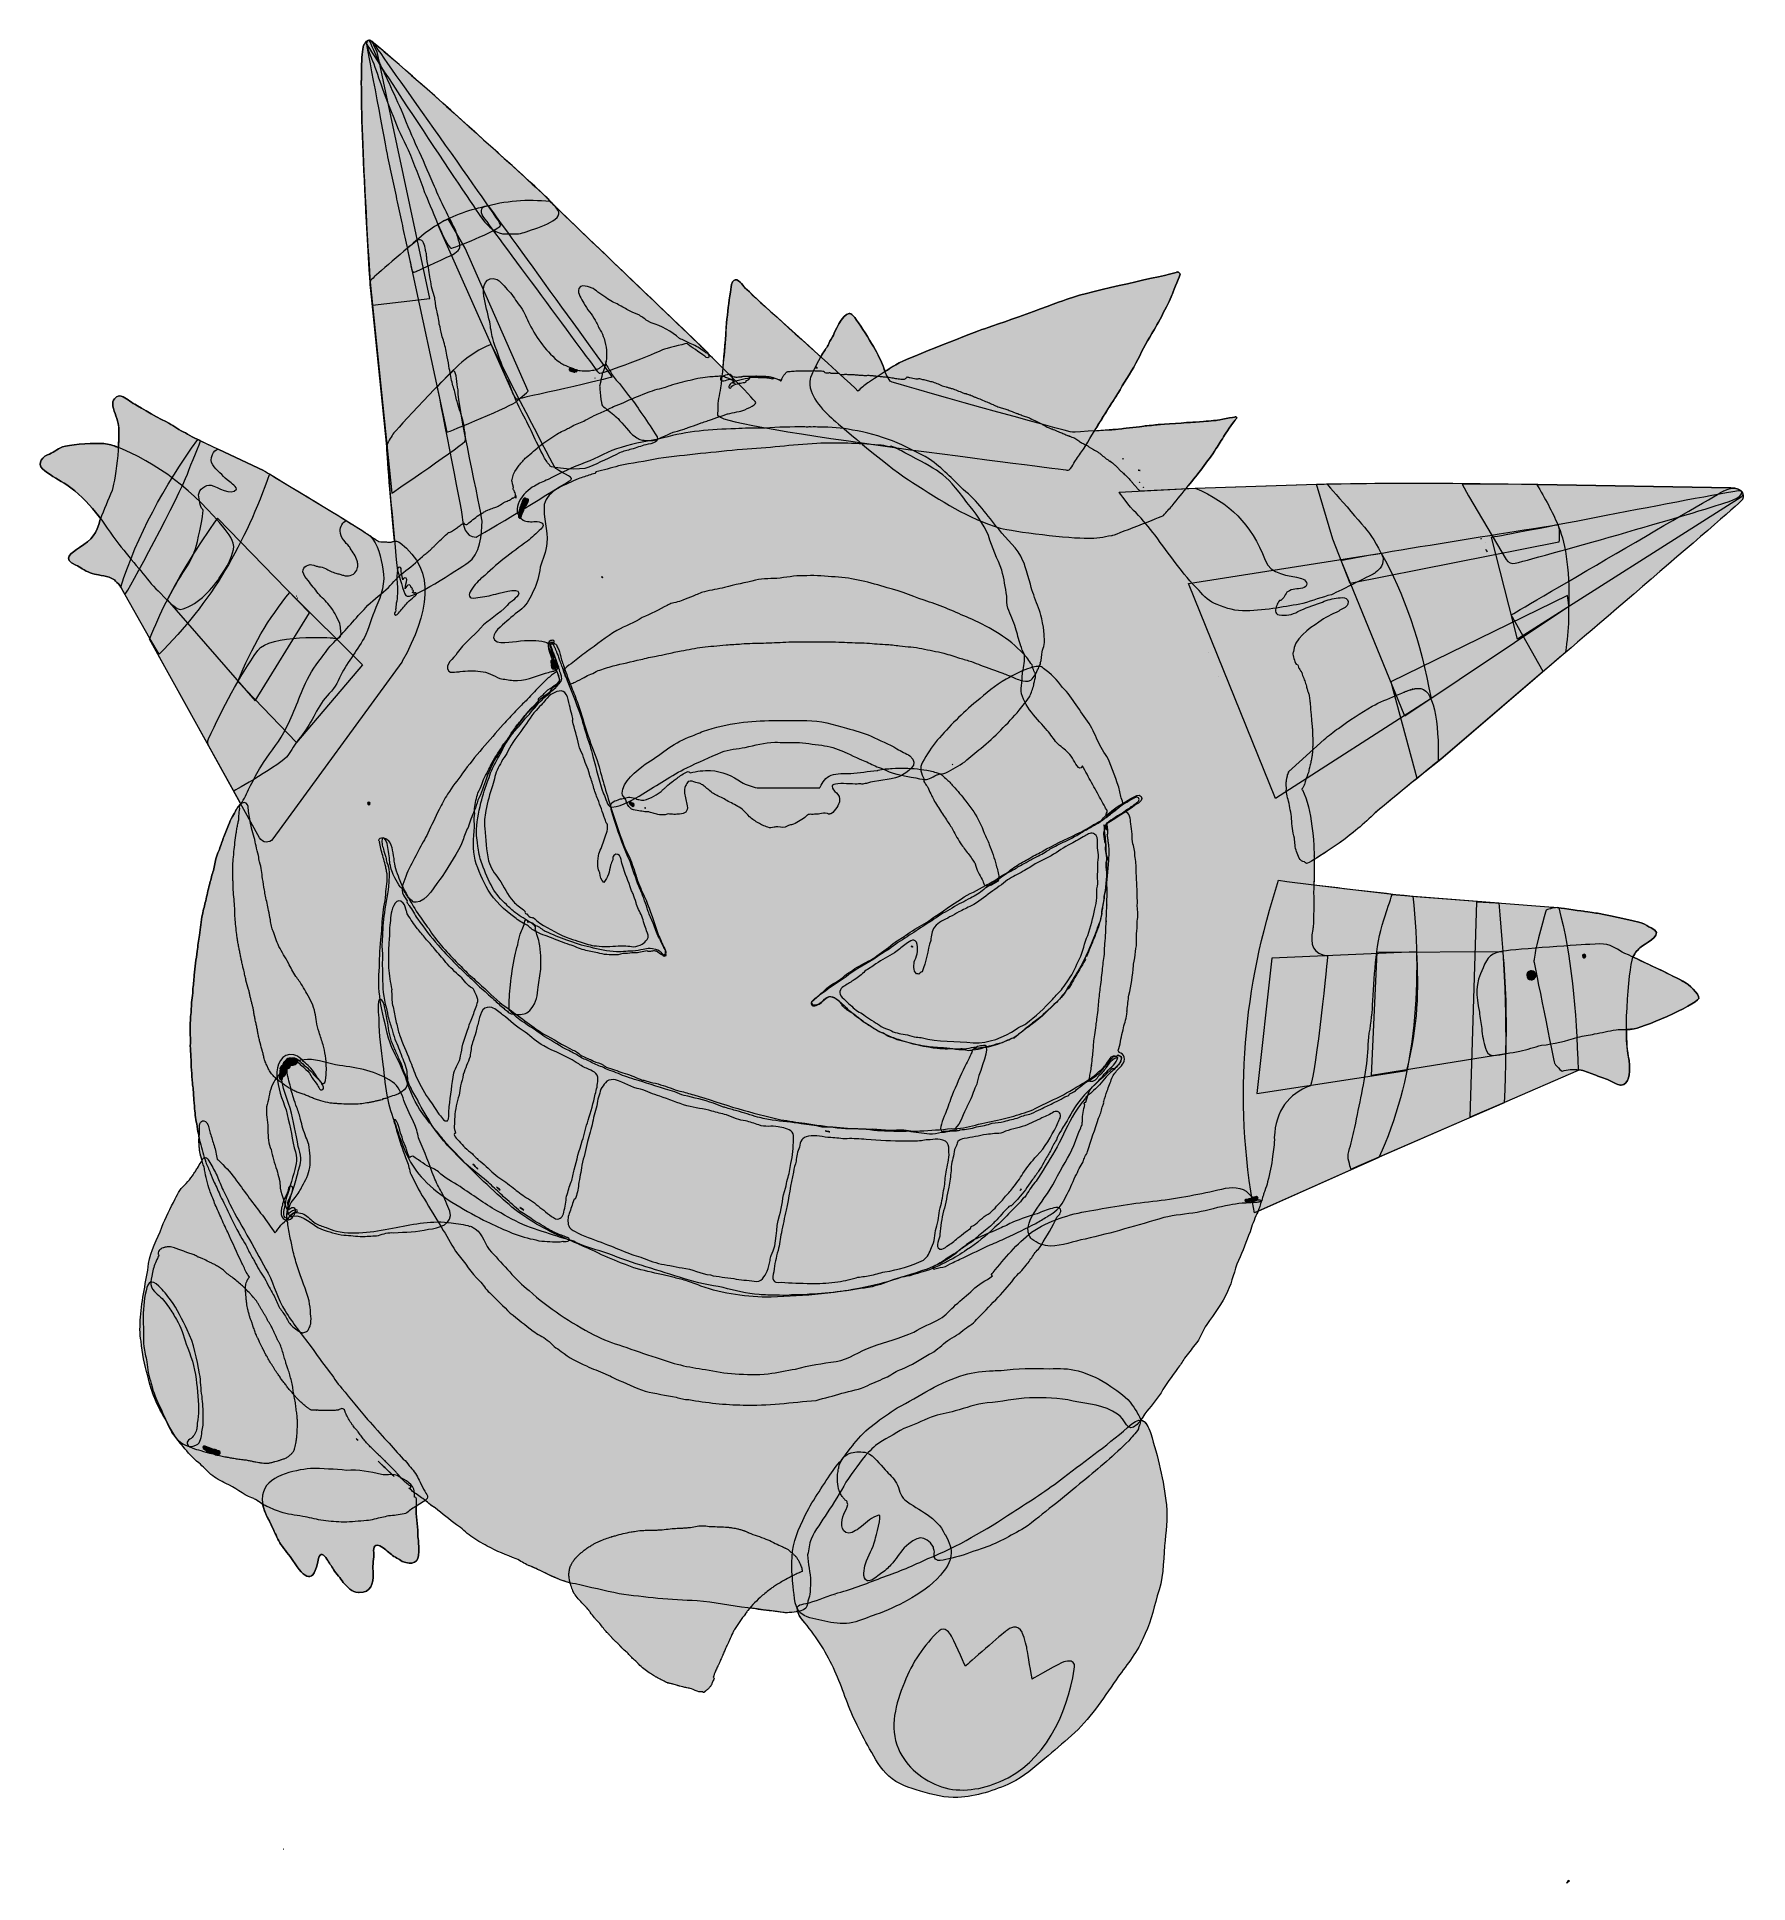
# Model space of a CAD drawing. Header units: millimetres. Extents: x 13 to 388, y -11 to 395.
import ezdxf

# ---------------------------------------------------------------- set-up
doc = ezdxf.new("R2010")
doc.units = ezdxf.units.MM
doc.header["$MEASUREMENT"] = 0
for name, color, linetype, lineweight in [('Layer 60', 7, 'Continuous', 0), ('Vector layer', 7, 'Continuous', 0), ('Vector layer_0', 7, 'Continuous', 0), ('Vector layer_1', 7, 'Continuous', 0), ('Vector layer_10', 7, 'Continuous', 0), ('Vector layer_11', 7, 'Continuous', 0), ('Vector layer_12', 7, 'Continuous', 0), ('Vector layer_13', 7, 'Continuous', 0), ('Vector layer_14', 7, 'Continuous', 0), ('Vector layer_15', 7, 'Continuous', 0), ('Vector layer_16', 7, 'Continuous', 0), ('Vector layer_17', 7, 'Continuous', 0), ('Vector layer_18', 7, 'Continuous', 0), ('Vector layer_19', 7, 'Continuous', 0), ('Vector layer_2', 7, 'Continuous', 0), ('Vector layer_20', 7, 'Continuous', 0), ('Vector layer_21', 7, 'Continuous', 0), ('Vector layer_22', 7, 'Continuous', 0), ('Vector layer_23', 7, 'Continuous', 0), ('Vector layer_24', 7, 'Continuous', 0), ('Vector layer_25', 7, 'Continuous', 0), ('Vector layer_26', 7, 'Continuous', 0), ('Vector layer_27', 7, 'Continuous', 0), ('Vector layer_28', 7, 'Continuous', 0), ('Vector layer_29', 7, 'Continuous', 0), ('Vector layer_3', 7, 'Continuous', 0), ('Vector layer_30', 7, 'Continuous', 0), ('Vector layer_31', 7, 'Continuous', 0), ('Vector layer_32', 7, 'Continuous', 0), ('Vector layer_33', 7, 'Continuous', 0), ('Vector layer_34', 7, 'Continuous', 0), ('Vector layer_35', 7, 'Continuous', 0), ('Vector layer_36', 7, 'Continuous', 0), ('Vector layer_37', 7, 'Continuous', 0), ('Vector layer_38', 7, 'Continuous', 0), ('Vector layer_39', 7, 'Continuous', 0), ('Vector layer_4', 7, 'Continuous', 0), ('Vector layer_40', 7, 'Continuous', 0), ('Vector layer_41', 7, 'Continuous', 0), ('Vector layer_42', 7, 'Continuous', 0), ('Vector layer_43', 7, 'Continuous', 0), ('Vector layer_44', 7, 'Continuous', 0), ('Vector layer_45', 7, 'Continuous', 0), ('Vector layer_46', 7, 'Continuous', 0), ('Vector layer_47', 7, 'Continuous', 0), ('Vector layer_48', 7, 'Continuous', 0), ('Vector layer_49', 7, 'Continuous', 0), ('Vector layer_5', 7, 'Continuous', 0), ('Vector layer_50', 7, 'Continuous', 0), ('Vector layer_51', 7, 'Continuous', 0), ('Vector layer_52', 7, 'Continuous', 0), ('Vector layer_53', 7, 'Continuous', 0), ('Vector layer_54', 7, 'Continuous', 0), ('Vector layer_55', 7, 'Continuous', 0), ('Vector layer_56', 7, 'Continuous', 0), ('Vector layer_57', 7, 'Continuous', 0), ('Vector layer_6', 7, 'Continuous', 0), ('Vector layer_7', 7, 'Continuous', 0), ('Vector layer_8', 7, 'Continuous', 0), ('Vector layer_9', 7, 'Continuous', 0)]:
    doc.layers.add(name, color=color, linetype=linetype, lineweight=lineweight)

# ---------------------------------------------------------------- blocks, each defined once
blk = doc.blocks.new('Block_0')
at = {"layer": 'Layer 60', "true_color": 0x000000, "transparency": 33554687}
h = blk.add_hatch(color=18, dxfattribs=at)
h.dxf.hatch_style = 2
edge = h.paths.add_edge_path()
edge.add_spline(control_points=[(293.04, 213.19), (293.04, 213.22), (293.05, 213.25), (293.05, 213.29), (293.05, 213.38), (293.05, 213.61), (293.05, 213.86), (295.62, 215.4), (300.38, 218.67), (302.13, 220.26), (303.5, 221.32), (304.79, 222.51), (306.05, 223.71), (306.33, 224.14), (315.58, 231.64), (319.02, 234.42), (319.02, 234.42), (320.9, 235.9), (320.9, 235.9), (320.9, 235.9), (343.38, 255.19), (343.38, 255.19), (343.38, 255.19), (343.39, 255.17), (343.39, 255.17), (343.39, 255.17), (381.87, 288.03), (386.81, 292.57), (387.35, 293.07), (387.44, 293.82), (387.15, 294.41), (387.1, 294.56), (387.01, 294.69), (386.89, 294.79), (386.87, 294.81), (386.85, 294.82), (386.83, 294.84), (386.66, 295.04), (386.36, 295.2), (385.96, 295.32), (385.76, 295.38), (385.57, 295.43), (385.38, 295.45), (385.13, 295.49), (384.86, 295.52), (384.57, 295.53), (384.57, 295.53), (342.17, 296.26), (342.17, 296.26), (342.17, 296.26), (341.94, 296.26), (341.94, 296.26), (341.94, 296.27), (341.93, 296.28), (341.93, 296.29), (325.08, 296.58), (309.43, 296.65), (295.87, 296.37), (295.87, 296.37), (295.87, 296.37), (295.87, 296.37), (295.87, 296.37), (295.8, 296.37), (295.8, 296.37), (295.06, 296.35), (294.31, 296.34), (293.57, 296.32), (293.57, 296.32), (293.58, 296.3), (293.58, 296.3), (293.58, 296.3), (266.9, 295.47), (266.9, 295.47), (266.9, 295.47), (264.91, 295.36), (264.91, 295.36), (265.06, 295.55), (265.21, 295.74), (265.36, 295.93), (267.54, 298.56), (269.6, 301.23), (271.5, 304.08), (272.11, 305.08), (272.75, 306.06), (273.37, 307.06), (274.07, 308.17), (275.67, 310.37), (275.69, 310.4), (275.7, 310.41), (275.91, 310.67), (276.01, 310.78), (276.22, 310.97), (275.96, 311.2), (275.71, 311.09), (275.71, 311.09), (271.91, 310.39), (271.51, 310.34), (270.78, 310.28), (270.06, 310.19), (269.33, 310.13), (268.88, 310.08), (266.95, 309.95), (266.43, 309.93), (265.73, 309.89), (259.46, 309.46), (258.81, 309.4), (258.39, 309.36), (256.28, 309.14), (255.65, 309.07), (254.85, 308.94), (251.61, 308.64), (250.8, 308.49), (250.35, 308.4), (247.5, 308.21), (244.83, 308.04), (246.5, 310.79), (248.19, 313.53), (249.97, 316.22), (251.19, 318.46), (252.67, 320.63), (253.93, 322.87), (255.04, 325.09), (256.07, 327.35), (257.44, 329.43), (258.5, 331.09), (261.54, 336.86), (261.93, 338.12), (262.29, 339.13), (263.65, 342.24), (263.6, 342.46), (263.56, 342.69), (263.34, 342.91), (263.04, 342.91), (263.03, 342.92), (263.01, 342.93), (262.99, 342.93), (262.89, 342.94), (262.82, 342.91), (262.76, 342.85), (260.44, 342.1), (244.48, 338.9), (239.07, 337.07), (237.49, 336.47), (222.25, 330.87), (220.09, 330.3), (216.73, 329.01), (202.61, 323.58), (200.67, 322.28), (200.17, 321.93), (199.51, 321.49), (198.82, 321.04), (198.62, 321.55), (198.46, 322.11), (198.26, 322.61), (197.97, 323.31), (197.65, 323.99), (197.3, 324.68), (196.73, 325.83), (192.3, 333.44), (191.3, 333.76), (191.3, 333.76), (191.29, 333.76), (191.29, 333.76), (191.28, 333.76), (191.28, 333.76), (191.27, 333.76), (191.27, 333.76), (191.27, 333.77), (191.27, 333.77), (191.16, 333.79), (191.06, 333.8), (190.96, 333.8), (190.96, 333.8), (190.96, 333.8), (190.96, 333.8), (190.95, 333.8), (190.94, 333.8), (190.93, 333.8), (189.35, 333.77), (187.57, 329.29), (187.56, 329.26), (187.56, 329.26), (187.04, 328.22), (186.71, 327.71), (186.36, 326.97), (185.99, 326.25), (185.49, 325.6), (185.32, 325.41), (185.03, 324.93), (184.69, 324.33), (177.55, 330.79), (168.3, 339.04), (167.81, 339.75), (167.34, 340.51), (166, 342.01), (165.28, 340.74), (164.99, 340.04), (165.03, 339.26), (164.88, 338.52), (164.49, 336.29), (164.25, 334.01), (163.98, 331.76), (163.81, 328.44), (163.52, 325.14), (163.18, 321.83), (161.4, 323.6), (159.99, 324.98), (159.95, 324.97), (159.95, 324.97), (159.95, 324.97), (159.95, 324.97), (159.9, 325.1), (159.81, 325.21), (159.73, 325.32), (159.4, 325.75), (128.15, 355.52), (125.43, 358.28), (125.21, 358.51), (125, 358.74), (124.8, 358.98), (123.65, 360.34), (92.39, 388.61), (86.55, 393.2), (86.54, 393.21), (86.53, 393.24), (86.52, 393.25), (86.34, 393.51), (86, 393.75), (85.66, 393.82), (85.66, 393.82), (85.65, 393.82), (85.65, 393.82), (85.63, 393.83), (85.62, 393.82), (85.61, 393.83), (85.48, 393.84), (85.35, 393.83), (85.24, 393.79), (85.24, 393.79), (85.24, 393.79), (85.24, 393.79), (85.22, 393.78), (85.21, 393.78), (85.19, 393.77), (85.19, 393.77), (85.18, 393.76), (85.18, 393.76), (85.16, 393.75), (85.14, 393.73), (85.12, 393.72), (84.9, 393.59), (84.67, 393.35), (84.43, 392.95), (84.31, 392.75), (84.23, 392.53), (84.18, 392.3), (83.35, 387.88), (83.83, 370.96), (85.72, 340.69), (85.72, 340.69), (85.72, 340.69), (85.72, 340.69), (85.72, 340.69), (85.72, 340.68), (85.72, 340.68), (85.73, 340.52), (85.74, 340.37), (85.75, 340.21), (85.8, 339.3), (85.93, 338.39), (86.05, 337.47), (86.05, 337.47), (89.41, 304.62), (89.41, 304.62), (89.28, 303.73), (90.35, 291.55), (91.07, 283.78), (90.95, 283.77), (90.83, 283.74), (90.72, 283.7), (90.64, 283.68), (90.56, 283.65), (90.48, 283.63), (90.37, 283.6), (90.25, 283.58), (90.13, 283.58), (89.86, 283.58), (89.6, 283.61), (89.34, 283.64), (88.78, 283.7), (88.2, 283.61), (87.66, 283.76), (87.2, 283.88), (85.27, 285.32), (85.72, 284.94), (85.69, 284.97), (85.64, 285), (85.59, 285.04), (85.57, 285.06), (85.56, 285.07), (85.54, 285.08), (85.49, 285.11), (85.44, 285.15), (85.39, 285.19), (85.37, 285.2), (85.35, 285.21), (85.33, 285.23), (85.26, 285.28), (85.18, 285.33), (85.09, 285.39), (85.06, 285.41), (85.03, 285.43), (85.01, 285.45), (84.94, 285.49), (84.87, 285.54), (84.79, 285.59), (84.75, 285.62), (84.71, 285.65), (84.66, 285.68), (84.59, 285.73), (84.51, 285.78), (84.43, 285.83), (84.38, 285.86), (84.34, 285.88), (84.3, 285.91), (84.19, 285.99), (84.07, 286.06), (83.95, 286.14), (83.87, 286.19), (83.8, 286.24), (83.72, 286.28), (83.66, 286.32), (83.6, 286.36), (83.53, 286.41), (83.45, 286.46), (83.36, 286.51), (83.27, 286.57), (83.22, 286.61), (83.16, 286.64), (83.1, 286.68), (82.91, 286.8), (82.71, 286.93), (82.5, 287.06), (82.46, 287.08), (82.43, 287.1), (82.39, 287.13), (82.27, 287.2), (82.14, 287.28), (82.01, 287.37), (81.97, 287.39), (81.94, 287.41), (81.9, 287.43), (81.47, 287.7), (81, 287.99), (80.52, 288.29), (80.51, 288.3), (80.51, 288.3), (80.51, 288.3), (75.67, 291.3), (68.54, 295.6), (63.59, 298.56), (63.14, 298.83), (62.72, 299.09), (62.31, 299.33), (62.31, 299.33), (53.84, 303.33), (53.84, 303.33), (53.84, 303.33), (52.35, 304.03), (52.35, 304.03), (52.35, 304.03), (48.49, 305.85), (48.49, 305.85), (48.49, 305.86), (48.5, 305.86), (48.5, 305.86), (48.5, 305.86), (46.19, 306.88), (45.14, 307.58), (43.84, 308.16), (42.73, 309.03), (41.51, 309.72), (40.07, 310.37), (35.17, 313.17), (34.08, 313.87), (33.02, 314.37), (32.2, 315.31), (31.07, 315.66), (30.08, 315.93), (29.23, 315.01), (29.2, 314.06), (29.16, 312.52), (30.15, 311.18), (30.38, 309.68), (30.61, 308.87), (30.59, 306.77), (30.43, 304.36), (30.14, 304.48), (29.85, 304.6), (29.56, 304.71), (28.56, 305.09), (27.5, 305.29), (26.43, 305.28), (23.85, 305.28), (19.54, 305.01), (18.13, 304.49), (16.97, 304.04), (16.03, 303.16), (14.83, 302.78), (13.24, 302), (12.54, 300.34), (14.29, 299.28), (15.78, 298.05), (17.52, 297.22), (19.12, 296.17), (21.51, 294.53), (23.61, 292.41), (25.43, 290.14), (25.82, 289.7), (26.18, 289.23), (26.53, 288.76), (26.5, 288.69), (26.48, 288.63), (26.45, 288.56), (25.58, 285.47), (24.72, 284.12), (21.91, 282.44), (20.12, 281.17), (17.9, 279.93), (21.08, 278.55), (21.57, 278.31), (22.05, 278.02), (22.51, 277.72), (23.6, 277.03), (24.83, 276.58), (26.1, 276.38), (27.58, 276.15), (29.45, 275.67), (29.81, 275.05), (30.12, 274.52), (30.76, 274.29), (30.95, 273.72), (30.95, 273.72), (37.37, 262.46), (37.37, 262.46), (37.34, 262.39), (37.31, 262.32), (37.29, 262.25), (37.29, 262.25), (50.29, 238.79), (50.29, 238.79), (50.29, 238.79), (50.29, 238.78), (50.29, 238.78), (50.29, 238.78), (57.3, 226.1), (57.3, 226.1), (57.26, 226.07), (57.23, 226.05), (57.19, 226.02), (56.99, 225.86), (56.85, 225.65), (56.7, 225.44), (56.57, 225.26), (56.43, 225.08), (56.33, 224.88), (56.08, 224.33), (55.79, 223.8), (55.47, 223.29), (55.15, 222.69), (54.85, 222.08), (54.62, 221.44), (54.3, 220.44), (53.84, 219.5), (53.46, 218.53), (53.14, 217.61), (52.86, 216.67), (52.46, 215.77), (52.22, 215.2), (52.02, 214.61), (51.82, 214.02), (51.59, 213.06), (51.47, 212.08), (51.19, 211.13), (50.91, 210.2), (50.68, 209.25), (50.43, 208.31), (50.14, 207.16), (49.85, 206), (49.61, 204.83), (49.38, 203.83), (49.09, 202.83), (48.89, 201.82), (48.55, 200.32), (48.44, 198.8), (48.23, 197.29), (48.13, 196.7), (48, 196.12), (47.95, 195.52), (47.89, 194.92), (47.84, 194.32), (47.75, 193.73), (47.47, 191.98), (47.3, 190.21), (47.08, 188.45), (47.02, 187.89), (47.01, 187.32), (46.95, 186.76), (46.9, 186.22), (46.82, 185.68), (46.78, 185.14), (46.75, 184.4), (46.67, 183.67), (46.57, 182.95), (46.43, 181.76), (46.45, 180.56), (46.3, 179.37), (46.2, 178.38), (46.24, 177.39), (46.23, 176.41), (46.21, 176.04), (46.22, 175.67), (46.23, 175.3), (46.27, 174.52), (46.23, 173.75), (46.23, 172.98), (46.24, 172.16), (46.32, 171.34), (46.36, 170.52), (46.4, 169.55), (46.4, 168.58), (46.51, 167.61), (46.6, 166.66), (46.57, 165.71), (46.68, 164.77), (46.73, 164.29), (46.81, 163.81), (46.87, 163.34), (46.97, 162.51), (46.96, 161.68), (47.03, 160.86), (47.08, 160.44), (47.11, 160.01), (47.14, 159.59), (47.21, 158.32), (47.41, 157.07), (47.63, 155.82), (47.72, 155.05), (47.85, 154.29), (48.03, 153.54), (48.08, 153.31), (48.12, 153.07), (48.16, 152.84), (48.11, 152.17), (48.14, 151.5), (48.18, 150.83), (48.27, 149.77), (48.5, 148.75), (48.8, 147.74), (48.75, 147.64), (48.69, 147.53), (48.63, 147.43), (48.32, 147.02), (48.07, 146.57), (47.83, 146.11), (47.64, 145.84), (47.45, 145.56), (47.27, 145.26), (47.14, 145.08), (46.87, 144.73), (46.71, 144.39), (46.24, 143.84), (45.8, 143.26), (45.34, 142.71), (44.18, 141.88), (43.51, 140.58), (42.93, 139.31), (41.8, 137.32), (40.84, 135.22), (39.97, 133.1), (39.01, 130.44), (37.5, 127.97), (37.08, 125.13), (36.56, 121.18), (35.53, 117.3), (35.28, 113.32), (35.22, 111.55), (35.02, 109.79), (35.42, 108.04), (35.62, 105.45), (36.14, 102.93), (36.92, 100.46), (37.57, 97.03), (39, 93.86), (40.79, 90.89), (41.45, 89.39), (42.22, 87.82), (43.26, 86.66), (43.69, 86.07), (44.15, 85.5), (44.68, 84.97), (45.65, 83.59), (46.76, 82.36), (48.1, 81.33), (49.05, 80.55), (49.85, 79.61), (50.77, 78.81), (51.75, 77.96), (52.9, 77.37), (54.06, 76.81), (56.09, 75.96), (57.72, 74.44), (59.77, 73.64), (60.03, 73.53), (60.3, 73.43), (60.56, 73.32), (61.06, 72.94), (61.58, 72.59), (62.12, 72.28), (62.47, 70.31), (63.65, 68.51), (64.5, 66.71), (64.97, 65.57), (65.5, 64.45), (66.13, 63.39), (66.95, 62.18), (67.98, 61.12), (68.74, 59.87), (71.43, 55.83), (73.3, 54.37), (74.36, 60.3), (74.84, 61.9), (75.55, 61.17), (76.23, 60.17), (76.76, 59.44), (77.23, 58.68), (77.66, 57.89), (78.33, 56.9), (79.2, 56.07), (79.81, 55.04), (80.76, 54.12), (81.68, 52.84), (83.14, 52.86), (83.21, 52.86), (83.28, 52.86), (83.34, 52.86), (85.97, 52.86), (86.37, 54.77), (86.41, 57.06), (86.22, 58.46), (86.47, 59.84), (86.54, 61.24), (86.43, 62.35), (86.31, 63.69), (87.88, 63.09), (88.82, 62.65), (89.58, 61.84), (90.39, 61.19), (91.12, 60.59), (92.02, 60.25), (92.79, 59.71), (94.91, 58.89), (96.59, 59.26), (96.39, 61.88), (96.39, 62.95), (96.41, 64.05), (96.23, 65.12), (96.29, 67.08), (95.84, 69), (95.83, 70.94), (95.85, 71.25), (95.87, 71.55), (95.88, 71.86), (96.25, 72.08), (96.61, 72.3), (96.99, 72.56), (97.24, 72.7), (97.56, 72.88), (97.83, 73.09), (97.83, 73.09), (97.83, 73.09), (97.83, 73.09), (98.05, 72.91), (98.27, 72.72), (98.49, 72.54), (98.57, 72.47), (98.65, 72.4), (98.74, 72.33), (98.8, 72.28), (98.85, 72.23), (98.91, 72.19), (99.06, 72.07), (99.22, 71.95), (99.37, 71.84), (99.41, 71.81), (99.45, 71.79), (99.48, 71.76), (99.65, 71.64), (99.82, 71.53), (100.01, 71.43), (101.6, 70.23), (103.06, 68.86), (104.72, 67.75), (105.87, 67.04), (106.78, 66.03), (107.85, 65.22), (108.98, 64.38), (110.22, 63.73), (111.46, 63.07), (113.5, 61.93), (115.65, 61.08), (117.83, 60.26), (118.73, 59.8), (119.58, 59.23), (120.51, 58.82), (120.72, 58.74), (120.92, 58.66), (121.13, 58.57), (121.19, 58.54), (121.25, 58.52), (121.31, 58.49), (121.46, 58.43), (121.6, 58.36), (121.75, 58.3), (121.81, 58.27), (121.87, 58.24), (121.93, 58.22), (122.08, 58.15), (122.23, 58.08), (122.38, 58.01), (122.43, 57.99), (122.47, 57.97), (122.51, 57.95), (124.48, 57.03), (126.4, 55.99), (128.45, 55.32), (128.46, 55.32), (128.47, 55.32), (128.47, 55.32), (128.66, 55.25), (128.85, 55.2), (129.04, 55.14), (129.05, 55.14), (129.06, 55.13), (129.08, 55.13), (129.27, 55.08), (129.46, 55.03), (129.66, 54.98), (129.66, 54.98), (129.66, 54.98), (129.66, 54.98), (129.68, 54.88), (129.7, 54.79), (129.73, 54.69), (129.73, 54.69), (129.74, 54.69), (129.74, 54.68), (129.77, 54.59), (129.8, 54.5), (129.83, 54.41), (129.83, 54.41), (129.83, 54.41), (129.83, 54.41), (129.9, 54.21), (129.97, 54.01), (130.04, 53.81), (130.04, 53.79), (130.05, 53.76), (130.06, 53.74), (130.08, 53.67), (130.11, 53.6), (130.14, 53.52), (130.15, 53.49), (130.16, 53.46), (130.17, 53.43), (130.2, 53.37), (130.22, 53.3), (130.25, 53.24), (130.26, 53.21), (130.28, 53.17), (130.29, 53.14), (130.32, 53.08), (130.35, 53.02), (130.38, 52.95), (130.39, 52.92), (130.41, 52.89), (130.42, 52.86), (130.46, 52.8), (130.49, 52.73), (130.53, 52.67), (130.54, 52.64), (130.55, 52.62), (130.57, 52.6), (130.57, 52.6), (130.57, 52.6), (130.57, 52.6), (130.57, 52.6), (130.57, 52.59), (130.58, 52.59), (130.63, 52.5), (130.68, 52.42), (130.74, 52.34), (131.04, 51.96), (131.35, 51.6), (131.67, 51.24), (131.71, 51.2), (131.74, 51.15), (131.77, 51.11), (131.78, 51.11), (131.78, 51.11), (131.78, 51.11), (131.84, 51.04), (131.9, 50.97), (131.97, 50.9), (131.97, 50.9), (131.97, 50.9), (131.97, 50.9), (131.98, 50.89), (131.98, 50.88), (131.99, 50.87), (132.29, 50.54), (132.6, 50.22), (132.91, 49.91), (132.94, 49.88), (132.97, 49.84), (133, 49.81), (133, 49.81), (133, 49.81), (133, 49.81), (133.06, 49.75), (133.12, 49.69), (133.18, 49.63), (133.18, 49.63), (133.18, 49.63), (133.18, 49.63), (133.24, 49.57), (133.31, 49.5), (133.37, 49.44), (133.38, 49.43), (133.38, 49.43), (133.39, 49.42), (133.39, 49.42), (133.39, 49.41), (133.4, 49.41), (133.51, 49.27), (133.62, 49.13), (133.73, 48.99), (133.76, 48.95), (133.79, 48.91), (133.83, 48.86), (133.91, 48.75), (133.99, 48.64), (134.08, 48.52), (134.38, 48.1), (134.68, 47.68), (135.01, 47.28), (135.01, 47.28), (135.01, 47.28), (135.01, 47.28), (135.02, 47.27), (135.03, 47.26), (135.04, 47.25), (135.11, 47.17), (135.17, 47.1), (135.24, 47.02), (135.28, 46.97), (135.32, 46.92), (135.37, 46.88), (135.45, 46.79), (135.53, 46.71), (135.62, 46.63), (135.62, 46.63), (135.61, 46.63), (135.61, 46.63), (135.65, 46.6), (135.68, 46.56), (135.72, 46.53), (136.32, 45.89), (136.82, 45.18), (137.36, 44.49), (137.49, 44.37), (137.62, 44.24), (137.74, 44.11), (137.9, 43.95), (138.05, 43.78), (138.2, 43.61), (138.38, 43.42), (138.55, 43.22), (138.72, 43.03), (138.76, 42.99), (138.79, 42.95), (138.82, 42.92), (138.83, 42.92), (138.83, 42.92), (138.83, 42.92), (138.93, 42.8), (139.04, 42.68), (139.15, 42.56), (139.18, 42.52), (139.22, 42.49), (139.25, 42.46), (139.25, 42.46), (139.25, 42.46), (139.25, 42.46), (139.28, 42.43), (139.31, 42.4), (139.34, 42.37), (139.37, 42.34), (139.41, 42.31), (139.44, 42.28), (139.49, 42.23), (139.55, 42.18), (139.6, 42.14), (139.67, 42.08), (139.74, 42.03), (139.81, 41.97), (139.85, 41.94), (139.89, 41.91), (139.93, 41.87), (140.02, 41.8), (140.11, 41.73), (140.19, 41.65), (140.19, 41.65), (140.19, 41.64), (140.19, 41.64), (140.21, 41.63), (140.22, 41.61), (140.23, 41.6), (140.23, 41.6), (140.23, 41.6), (140.23, 41.6), (140.38, 41.41), (140.54, 41.23), (140.7, 41.05), (140.72, 41.03), (140.74, 41.01), (140.75, 40.99), (140.76, 40.99), (140.76, 40.99), (140.76, 40.99), (141.09, 40.62), (141.45, 40.27), (141.83, 39.95), (141.83, 39.95), (141.83, 39.95), (141.82, 39.95), (141.93, 39.85), (142.04, 39.76), (142.15, 39.68), (142.15, 39.67), (142.15, 39.67), (142.15, 39.67), (142.73, 39.14), (143.21, 38.51), (143.81, 38), (143.81, 38), (143.81, 38), (143.81, 38), (143.93, 37.91), (144.05, 37.82), (144.16, 37.72), (144.18, 37.7), (144.21, 37.68), (144.23, 37.65), (144.34, 37.55), (144.45, 37.45), (144.54, 37.34), (144.6, 37.27), (144.65, 37.2), (144.71, 37.12), (144.71, 37.11), (144.72, 37.1), (144.73, 37.09), (145.41, 36.38), (146.2, 35.79), (147.01, 35.25), (147.01, 35.25), (147.01, 35.25), (147.01, 35.25), (147.02, 35.24), (147.03, 35.23), (147.04, 35.23), (147.35, 35.03), (147.66, 34.83), (147.97, 34.64), (147.97, 34.64), (147.97, 34.63), (147.97, 34.63), (148.07, 34.57), (148.17, 34.51), (148.27, 34.46), (148.28, 34.46), (148.28, 34.46), (148.28, 34.46), (148.37, 34.4), (148.46, 34.35), (148.56, 34.3), (148.56, 34.3), (148.55, 34.3), (148.55, 34.3), (148.57, 34.29), (148.59, 34.28), (148.61, 34.27), (148.96, 34.08), (149.32, 33.89), (149.67, 33.71), (149.68, 33.7), (149.69, 33.7), (149.7, 33.69), (149.7, 33.69), (149.7, 33.69), (149.7, 33.69), (150.08, 33.5), (150.46, 33.3), (150.84, 33.1), (150.89, 33.08), (150.94, 33.07), (151, 33.05), (150.99, 33.05), (150.99, 33.05), (150.98, 33.05), (151.05, 33.03), (151.12, 33.02), (151.19, 33), (151.25, 32.98), (151.32, 32.96), (151.38, 32.94), (151.49, 32.92), (151.6, 32.89), (151.7, 32.87), (151.83, 32.84), (151.96, 32.81), (152.09, 32.79), (152.16, 32.77), (152.22, 32.76), (152.29, 32.74), (152.45, 32.7), (152.6, 32.66), (152.76, 32.61), (152.91, 32.55), (153.06, 32.49), (153.22, 32.44), (153.27, 32.42), (153.32, 32.41), (153.37, 32.39), (153.48, 32.36), (153.58, 32.33), (153.69, 32.3), (153.7, 32.3), (153.72, 32.29), (153.73, 32.29), (153.73, 32.29), (153.73, 32.29), (153.73, 32.29), (153.93, 32.24), (154.12, 32.19), (154.31, 32.14), (154.31, 32.14), (154.3, 32.14), (154.3, 32.14), (154.32, 32.14), (154.35, 32.13), (154.37, 32.13), (154.68, 32.06), (154.99, 31.99), (155.3, 31.93), (155.63, 31.86), (155.96, 31.79), (156.28, 31.71), (156.28, 31.71), (156.29, 31.71), (156.29, 31.71), (156.85, 31.53), (157.35, 31.14), (157.95, 31.08), (157.96, 31.08), (157.96, 31.08), (157.96, 31.08), (157.96, 31.08), (157.97, 31.07), (157.98, 31.07), (157.98, 31.07), (157.99, 31.07), (157.99, 31.07), (158.19, 31.04), (158.39, 31.03), (158.59, 31.05), (158.59, 31.05), (158.59, 31.05), (158.59, 31.05), (158.65, 31.06), (158.71, 31.07), (158.76, 31.08), (158.76, 31.08), (158.77, 31.08), (158.77, 31.08), (158.77, 31.08), (158.77, 31.08), (158.77, 31.08), (158.77, 31.07), (158.78, 31.06), (158.78, 31.05), (158.78, 31.05), (158.79, 31.05), (158.79, 31.05), (158.81, 31), (158.85, 30.95), (158.9, 30.93), (158.94, 30.92), (158.97, 30.91), (159, 30.91), (159, 30.91), (159, 30.91), (159, 30.91), (159, 30.91), (159, 30.91), (159, 30.91), (159.02, 30.91), (159.03, 30.92), (159.05, 30.92), (159.07, 30.93), (159.08, 30.93), (159.1, 30.94), (159.12, 30.95), (159.14, 30.96), (159.16, 30.98), (159.17, 30.99), (159.18, 31), (159.19, 31.01), (159.19, 31.01), (159.2, 31.02), (159.21, 31.03), (159.21, 31.03), (159.21, 31.03), (159.21, 31.03), (159.22, 31.04), (159.22, 31.05), (159.23, 31.06), (159.24, 31.07), (159.25, 31.09), (159.26, 31.1), (159.29, 31.13), (159.31, 31.16), (159.33, 31.19), (159.41, 31.27), (159.49, 31.33), (159.57, 31.4), (159.67, 31.45), (159.76, 31.52), (159.85, 31.59), (159.87, 31.61), (159.9, 31.64), (159.92, 31.66), (159.99, 31.71), (160.04, 31.77), (160.1, 31.83), (160.11, 31.84), (160.13, 31.85), (160.14, 31.86), (160.14, 31.86), (160.14, 31.86), (160.14, 31.86), (160.29, 32.03), (160.43, 32.2), (160.55, 32.4), (160.55, 32.4), (160.55, 32.4), (160.55, 32.4), (160.56, 32.4), (160.56, 32.41), (160.57, 32.42), (160.64, 32.54), (160.71, 32.67), (160.77, 32.8), (160.78, 32.82), (160.79, 32.84), (160.8, 32.87), (160.85, 32.99), (160.9, 33.11), (160.94, 33.23), (160.94, 33.25), (160.95, 33.26), (160.95, 33.27), (160.95, 33.27), (160.95, 33.27), (160.95, 33.27), (160.95, 33.28), (160.96, 33.3), (160.96, 33.31), (161.04, 33.46), (161.15, 33.59), (161.24, 33.73), (161.4, 33.91), (161.27, 34.13), (161.09, 34.2), (161.24, 34.66), (161.37, 35.13), (161.55, 35.57), (161.7, 35.86), (161.84, 36.14), (161.98, 36.43), (161.99, 36.46), (162, 36.49), (162.02, 36.51), (162.02, 36.51), (162.02, 36.51), (162.02, 36.51), (162.02, 36.53), (162.03, 36.55), (162.04, 36.57), (162.04, 36.57), (162.04, 36.57), (162.04, 36.57), (162.06, 36.6), (162.08, 36.64), (162.09, 36.68), (162.11, 36.72), (162.13, 36.76), (162.15, 36.8), (162.25, 37.01), (162.35, 37.23), (162.44, 37.44), (162.45, 37.46), (162.46, 37.49), (162.47, 37.51), (162.47, 37.51), (162.47, 37.51), (162.47, 37.51), (162.52, 37.61), (162.56, 37.72), (162.61, 37.82), (162.61, 37.82), (162.61, 37.82), (162.61, 37.82), (162.62, 37.84), (162.63, 37.87), (162.64, 37.89), (162.66, 37.94), (162.68, 37.99), (162.71, 38.04), (162.79, 38.23), (162.87, 38.42), (162.95, 38.61), (162.95, 38.62), (162.96, 38.63), (162.96, 38.64), (162.96, 38.64), (162.96, 38.64), (162.96, 38.64), (163.05, 38.84), (163.14, 39.05), (163.22, 39.25), (163.35, 39.55), (163.47, 39.84), (163.6, 40.13), (163.73, 40.44), (163.86, 40.75), (164, 41.06), (164.2, 41.4), (164.36, 41.76), (164.52, 42.12), (164.52, 42.12), (164.53, 42.12), (164.53, 42.12), (164.57, 42.21), (164.61, 42.3), (164.65, 42.39), (164.88, 42.93), (165.1, 43.48), (165.37, 44.01), (165.48, 44.23), (165.6, 44.45), (165.72, 44.66), (165.74, 44.69), (165.76, 44.72), (165.77, 44.75), (166.48, 45.96), (167.34, 47.07), (168.16, 48.19), (168.16, 48.19), (168.16, 48.19), (168.16, 48.19), (168.17, 48.21), (168.18, 48.22), (168.19, 48.23), (168.36, 48.47), (168.53, 48.71), (168.69, 48.94), (168.83, 49.12), (168.98, 49.28), (169.12, 49.45), (170.74, 49.22), (172.33, 48.8), (173.98, 48.82), (175.54, 48.6), (176.84, 48.42), (176.98, 48.4), (177.01, 48.4), (177.05, 48.4), (177.08, 48.4), (177.31, 48.4), (177.54, 48.41), (177.77, 48.44), (178.6, 48.51), (179.25, 48.59), (179.76, 48.69), (179.78, 48.03), (180.31, 47.23), (181.19, 46.21), (183.86, 43.01), (186.09, 39.4), (187.8, 35.61), (189.45, 31.98), (190.56, 28.11), (192.3, 24.5), (193.26, 22.47), (194.35, 20.5), (195.43, 18.53), (196.63, 16.38), (197.82, 14.15), (199.64, 12.53), (201.58, 10.78), (204.14, 9.97), (206.61, 9.23), (209.31, 8.45), (212.07, 7.71), (214.82, 7.82), (218.88, 8.07), (222.81, 9.36), (226.52, 11.03), (229.28, 12.38), (231.55, 14.47), (233.9, 16.41), (235.89, 18.04), (237.84, 19.74), (239.77, 21.45), (243.72, 24.93), (246.63, 29.36), (249.55, 33.7), (251.65, 36.61), (253.98, 39.36), (255.43, 42.69), (256.97, 45.69), (257.7, 48.9), (258.62, 52.1), (259.87, 55.66), (259.97, 59.38), (260.21, 63.14), (260.49, 66.13), (260.91, 69.07), (260.62, 72.04), (260.62, 72.04), (260.61, 72.11), (260.61, 72.11), (260.07, 77.43), (258.74, 82.71), (257.16, 87.8), (256.7, 89.27), (256.06, 90.62), (254.94, 90.72), (254.94, 90.72), (254.94, 90.72), (254.94, 90.72), (255.27, 91.17), (255.58, 91.63), (255.89, 92.09), (257.07, 93.64), (258.31, 95.15), (259.43, 96.75), (260.44, 98.66), (261.84, 100.31), (263.06, 102.09), (263.66, 102.78), (264.12, 103.56), (264.59, 104.34), (265.33, 105.32), (266.14, 106.25), (266.86, 107.26), (268.04, 108.57), (268.48, 110.31), (269.48, 111.74), (271.06, 114.13), (272.93, 116.32), (274.04, 119), (275.1, 121.18), (275.5, 123.6), (276.43, 125.82), (277.43, 127.85), (278.1, 130.01), (279, 132.08), (279.4, 133.45), (279.88, 134.76), (280.48, 136.06), (280.55, 136.2), (280.6, 136.32), (280.65, 136.44), (280.67, 136.49), (280.69, 136.54), (280.71, 136.58), (280.71, 136.58), (280.71, 136.58), (280.71, 136.58), (280.71, 136.58), (307.29, 148.45), (307.29, 148.45), (307.3, 148.48), (307.31, 148.5), (307.33, 148.52), (307.33, 148.52), (334.44, 160.29), (334.44, 160.29), (334.44, 160.29), (334.88, 160.47), (334.88, 160.47), (334.88, 160.47), (351.04, 167.56), (351.04, 167.56), (351.04, 167.61), (351.04, 167.65), (351.04, 167.7), (351.11, 167.7), (351.18, 167.69), (351.26, 167.69), (352.4, 167.58), (353.42, 166.99), (354.5, 166.64), (355.66, 166.19), (356.8, 165.86), (357.93, 165.34), (358.77, 165.06), (359.48, 164.41), (360.38, 164.34), (360.41, 164.34), (360.44, 164.34), (360.48, 164.34), (361.34, 164.34), (361.86, 165.18), (362.13, 165.92), (362.37, 166.81), (362.28, 167.75), (362.3, 168.68), (362.32, 169.15), (362.26, 169.63), (362.15, 170.09), (361.8, 171.63), (361.65, 173.96), (361.65, 176.54), (362.06, 176.54), (362.47, 176.56), (362.88, 176.62), (364.7, 176.67), (376.68, 181.76), (377.54, 183.36), (377.72, 184.3), (375.14, 186.68), (374.41, 186.9), (373.15, 187.74), (366.99, 190.65), (363.09, 192.45), (363.16, 192.63), (363.22, 192.75), (363.27, 192.82), (363.79, 193.65), (364.38, 194.38), (365.19, 194.95), (366.49, 195.8), (370.05, 197.56), (367.11, 198.85), (366.4, 199.15), (365.83, 199.69), (365.08, 199.91), (364.09, 200.33), (355.28, 202.06), (355.28, 202.06), (355.28, 202.06), (355.28, 202.06), (355.28, 202.06), (355.24, 202.07), (353.08, 202.38), (352.52, 202.46), (352.52, 202.46), (352.52, 202.46), (352.52, 202.46), (352.29, 202.49), (347.76, 203.14), (346.77, 203.29), (346.77, 203.29), (344.62, 203.46), (344.64, 203.46), (344.64, 203.46), (334.21, 204.31), (334.21, 204.31), (334.21, 204.31), (333.6, 204.34), (333.6, 204.34), (333.6, 204.35), (333.6, 204.36), (333.6, 204.37), (333.6, 204.37), (314.42, 205.84), (314.42, 205.84), (307.1, 206.64), (299.97, 207.48), (293.01, 208.34), (293.02, 208.74), (293.04, 209.24), (293.04, 209.26), (293.04, 209.57), (293.04, 209.88), (293.04, 210.19), (293.03, 210.19), (293.03, 210.23), (293.03, 210.24), (293.03, 210.24), (293.03, 210.23), (293.04, 210.23), (293.03, 210.77), (293.03, 211.31), (293.03, 211.85), (293.04, 212.26), (293.04, 212.67), (293.04, 213.08), (293.04, 213.12), (293.04, 213.15), (293.04, 213.19)], knot_values=[0, 0, 0, 0, 1, 1, 1, 2, 2, 2, 3, 3, 3, 4, 4, 4, 5, 5, 5, 6, 6, 6, 7, 7, 7, 8, 8, 8, 9, 9, 9, 10, 10, 10, 11, 11, 11, 12, 12, 12, 13, 13, 13, 14, 14, 14, 15, 15, 15, 16, 16, 16, 17, 17, 17, 18, 18, 18, 19, 19, 19, 20, 20, 20, 21, 21, 21, 22, 22, 22, 23, 23, 23, 24, 24, 24, 25, 25, 25, 26, 26, 26, 27, 27, 27, 28, 28, 28, 29, 29, 29, 30, 30, 30, 31, 31, 31, 32, 32, 32, 33, 33, 33, 34, 34, 34, 35, 35, 35, 36, 36, 36, 37, 37, 37, 38, 38, 38, 39, 39, 39, 40, 40, 40, 41, 41, 41, 42, 42, 42, 43, 43, 43, 44, 44, 44, 45, 45, 45, 46, 46, 46, 47, 47, 47, 48, 48, 48, 49, 49, 49, 50, 50, 50, 51, 51, 51, 52, 52, 52, 53, 53, 53, 54, 54, 54, 55, 55, 55, 56, 56, 56, 57, 57, 57, 58, 58, 58, 59, 59, 59, 60, 60, 60, 61, 61, 61, 62, 62, 62, 63, 63, 63, 64, 64, 64, 65, 65, 65, 66, 66, 66, 67, 67, 67, 68, 68, 68, 69, 69, 69, 70, 70, 70, 71, 71, 71, 72, 72, 72, 73, 73, 73, 74, 74, 74, 75, 75, 75, 76, 76, 76, 77, 77, 77, 78, 78, 78, 79, 79, 79, 80, 80, 80, 81, 81, 81, 82, 82, 82, 83, 83, 83, 84, 84, 84, 85, 85, 85, 86, 86, 86, 87, 87, 87, 88, 88, 88, 89, 89, 89, 90, 90, 90, 91, 91, 91, 92, 92, 92, 93, 93, 93, 94, 94, 94, 95, 95, 95, 96, 96, 96, 97, 97, 97, 98, 98, 98, 99, 99, 99, 100, 100, 100, 101, 101, 101, 102, 102, 102, 103, 103, 103, 104, 104, 104, 105, 105, 105, 106, 106, 106, 107, 107, 107, 108, 108, 108, 109, 109, 109, 110, 110, 110, 111, 111, 111, 112, 112, 112, 113, 113, 113, 114, 114, 114, 115, 115, 115, 116, 116, 116, 117, 117, 117, 118, 118, 118, 119, 119, 119, 120, 120, 120, 121, 121, 121, 122, 122, 122, 123, 123, 123, 124, 124, 124, 125, 125, 125, 126, 126, 126, 127, 127, 127, 128, 128, 128, 129, 129, 129, 130, 130, 130, 131, 131, 131, 132, 132, 132, 133, 133, 133, 134, 134, 134, 135, 135, 135, 136, 136, 136, 137, 137, 137, 138, 138, 138, 139, 139, 139, 140, 140, 140, 141, 141, 141, 142, 142, 142, 143, 143, 143, 144, 144, 144, 145, 145, 145, 146, 146, 146, 147, 147, 147, 148, 148, 148, 149, 149, 149, 150, 150, 150, 151, 151, 151, 152, 152, 152, 153, 153, 153, 154, 154, 154, 155, 155, 155, 156, 156, 156, 157, 157, 157, 158, 158, 158, 159, 159, 159, 160, 160, 160, 161, 161, 161, 162, 162, 162, 163, 163, 163, 164, 164, 164, 165, 165, 165, 166, 166, 166, 167, 167, 167, 168, 168, 168, 169, 169, 169, 170, 170, 170, 171, 171, 171, 172, 172, 172, 173, 173, 173, 174, 174, 174, 175, 175, 175, 176, 176, 176, 177, 177, 177, 178, 178, 178, 179, 179, 179, 180, 180, 180, 181, 181, 181, 182, 182, 182, 183, 183, 183, 184, 184, 184, 185, 185, 185, 186, 186, 186, 187, 187, 187, 188, 188, 188, 189, 189, 189, 190, 190, 190, 191, 191, 191, 192, 192, 192, 193, 193, 193, 194, 194, 194, 195, 195, 195, 196, 196, 196, 197, 197, 197, 198, 198, 198, 199, 199, 199, 200, 200, 200, 201, 201, 201, 202, 202, 202, 203, 203, 203, 204, 204, 204, 205, 205, 205, 206, 206, 206, 207, 207, 207, 208, 208, 208, 209, 209, 209, 210, 210, 210, 211, 211, 211, 212, 212, 212, 213, 213, 213, 214, 214, 214, 215, 215, 215, 216, 216, 216, 217, 217, 217, 218, 218, 218, 219, 219, 219, 220, 220, 220, 221, 221, 221, 222, 222, 222, 223, 223, 223, 224, 224, 224, 225, 225, 225, 226, 226, 226, 227, 227, 227, 228, 228, 228, 229, 229, 229, 230, 230, 230, 231, 231, 231, 232, 232, 232, 233, 233, 233, 234, 234, 234, 235, 235, 235, 236, 236, 236, 237, 237, 237, 238, 238, 238, 239, 239, 239, 240, 240, 240, 241, 241, 241, 242, 242, 242, 243, 243, 243, 244, 244, 244, 245, 245, 245, 246, 246, 246, 247, 247, 247, 248, 248, 248, 249, 249, 249, 250, 250, 250, 251, 251, 251, 252, 252, 252, 253, 253, 253, 254, 254, 254, 255, 255, 255, 256, 256, 256, 257, 257, 257, 258, 258, 258, 259, 259, 259, 260, 260, 260, 261, 261, 261, 262, 262, 262, 263, 263, 263, 264, 264, 264, 265, 265, 265, 266, 266, 266, 267, 267, 267, 268, 268, 268, 269, 269, 269, 270, 270, 270, 271, 271, 271, 272, 272, 272, 273, 273, 273, 274, 274, 274, 275, 275, 275, 276, 276, 276, 277, 277, 277, 278, 278, 278, 279, 279, 279, 280, 280, 280, 281, 281, 281, 282, 282, 282, 283, 283, 283, 284, 284, 284, 285, 285, 285, 286, 286, 286, 287, 287, 287, 288, 288, 288, 289, 289, 289, 290, 290, 290, 291, 291, 291, 292, 292, 292, 293, 293, 293, 294, 294, 294, 295, 295, 295, 296, 296, 296, 297, 297, 297, 298, 298, 298, 299, 299, 299, 300, 300, 300, 301, 301, 301, 302, 302, 302, 303, 303, 303, 304, 304, 304, 305, 305, 305, 306, 306, 306, 307, 307, 307, 308, 308, 308, 309, 309, 309, 310, 310, 310, 311, 311, 311, 312, 312, 312, 313, 313, 313, 314, 314, 314, 315, 315, 315, 316, 316, 316, 317, 317, 317, 318, 318, 318, 319, 319, 319, 320, 320, 320, 321, 321, 321, 322, 322, 322, 323, 323, 323, 324, 324, 324, 325, 325, 325, 326, 326, 326, 327, 327, 327, 328, 328, 328, 329, 329, 329, 330, 330, 330, 331, 331, 331, 332, 332, 332, 333, 333, 333, 334, 334, 334, 335, 335, 335, 336, 336, 336, 337, 337, 337, 338, 338, 338, 339, 339, 339, 340, 340, 340, 341, 341, 341, 342, 342, 342, 343, 343, 343, 344, 344, 344, 345, 345, 345, 346, 346, 346, 347, 347, 347, 348, 348, 348, 349, 349, 349, 350, 350, 350, 351, 351, 351, 352, 352, 352, 353, 353, 353, 354, 354, 354, 355, 355, 355, 356, 356, 356, 357, 357, 357, 358, 358, 358, 359, 359, 359, 360, 360, 360, 361, 361, 361, 362, 362, 362, 363, 363, 363, 364, 364, 364, 365, 365, 365, 366, 366, 366, 367, 367, 367, 368, 368, 368, 369, 369, 369, 370, 370, 370, 371, 371, 371, 372, 372, 372, 373, 373, 373, 374, 374, 374, 375, 375, 375, 376, 376, 376, 377, 377, 377, 378, 378, 378, 379, 379, 379, 380, 380, 380, 381, 381, 381, 382, 382, 382, 383, 383, 383, 384, 384, 384, 385, 385, 385, 386, 386, 386, 387, 387, 387, 388, 388, 388, 389, 389, 389, 390, 390, 390, 391, 391, 391, 392, 392, 392, 393, 393, 393, 394, 394, 394, 395, 395, 395, 396, 396, 396, 397, 397, 397, 398, 398, 398, 399, 399, 399, 400, 400, 400, 401, 401, 401, 402, 402, 402, 403, 403, 403, 404, 404, 404, 405, 405, 405, 406, 406, 406, 407, 407, 407, 408, 408, 408, 409, 409, 409, 410, 410, 410, 411, 411, 411, 412, 412, 412, 413, 413, 413, 414, 414, 414, 415, 415, 415, 416, 416, 416, 417, 417, 417, 418, 418, 418, 419, 419, 419, 420, 420, 420, 421, 421, 421, 422, 422, 422, 423, 423, 423, 424, 424, 424, 425, 425, 425, 426, 426, 426, 427, 427, 427, 428, 428, 428, 429, 429, 429, 430, 430, 430, 431, 431, 431, 432, 432, 432, 433, 433, 433, 434, 434, 434, 435, 435, 435, 436, 436, 436, 437, 437, 437, 438, 438, 438, 439, 439, 439, 440, 440, 440, 441, 441, 441, 442, 442, 442, 443, 443, 443, 444, 444, 444, 445, 445, 445, 446, 446, 446, 447, 447, 447, 448, 448, 448, 449, 449, 449, 450, 450, 450, 451, 451, 451, 452, 452, 452, 453, 453, 453, 454, 454, 454, 455, 455, 455, 456, 456, 456, 457, 457, 457, 458, 458, 458, 459, 459, 459, 460, 460, 460, 461, 461, 461, 462, 462, 462, 463, 463, 463, 464, 464, 464, 465, 465, 465, 466, 466, 466, 467, 467, 467, 468, 468, 468, 469, 469, 469, 470, 470, 470, 471, 471, 471, 472, 472, 472, 473, 473, 473, 474, 474, 474, 475, 475, 475, 476, 476, 476, 477, 477, 477, 478, 478, 478, 479, 479, 479, 480, 480, 480, 481, 481, 481, 482, 482, 482, 483, 483, 483, 484, 484, 484, 485, 485, 485, 486, 486, 486, 487, 487, 487, 488, 488, 488, 489, 489, 489, 490, 490, 490, 491, 491, 491, 492, 492, 492, 493, 493, 493, 494, 494, 494, 495, 495, 495, 496, 496, 496, 497, 497, 497, 498, 498, 498, 499, 499, 499, 500, 500, 500, 501, 501, 501, 502, 502, 502, 503, 503, 503, 504, 504, 504, 505, 505, 505, 506, 506, 506, 507, 507, 507, 508, 508, 508, 508], degree=3, periodic=0)
h = blk.add_hatch(color=18, dxfattribs=at)
h.dxf.hatch_style = 2
edge = h.paths.add_edge_path()
edge.add_spline(control_points=[(66.73, -3.5), (66.73, -3.5), (66.73, -3.51), (66.73, -3.51), (66.75, -3.5), (66.77, -3.49), (66.79, -3.48), (66.78, -3.48), (66.78, -3.48), (66.78, -3.48), (66.76, -3.49), (66.74, -3.49), (66.73, -3.5)], knot_values=[0, 0, 0, 0, 1, 1, 1, 2, 2, 2, 3, 3, 3, 4, 4, 4, 4], degree=3, periodic=0)
h = blk.add_hatch(color=18, dxfattribs=at)
h.dxf.hatch_style = 2
edge = h.paths.add_edge_path()
edge.add_spline(control_points=[(348.75, -10.62), (348.69, -10.73), (348.62, -10.85), (348.55, -10.96), (348.75, -10.8), (348.94, -10.63), (349.12, -10.46), (349.04, -10.45), (348.95, -10.43), (348.87, -10.42), (348.83, -10.48), (348.79, -10.55), (348.75, -10.62)], knot_values=[0, 0, 0, 0, 1, 1, 1, 2, 2, 2, 3, 3, 3, 4, 4, 4, 4], degree=3, periodic=0)
at = {"layer": 'Layer 60'}
for points, knots in [([(293.04, 213.19), (293.04, 213.22), (293.05, 213.25), (293.05, 213.29), (293.05, 213.38), (293.05, 213.61), (293.05, 213.86), (295.62, 215.4), (300.38, 218.67), (302.13, 220.26), (303.5, 221.32), (304.79, 222.51), (306.05, 223.71), (306.33, 224.14), (315.58, 231.64), (319.02, 234.42), (319.02, 234.42), (320.9, 235.9), (320.9, 235.9), (320.9, 235.9), (343.38, 255.19), (343.38, 255.19), (343.38, 255.19), (343.39, 255.17), (343.39, 255.17), (343.39, 255.17), (381.87, 288.03), (386.81, 292.57), (387.35, 293.07), (387.44, 293.82), (387.15, 294.41), (387.1, 294.56), (387.01, 294.69), (386.89, 294.79), (386.87, 294.81), (386.85, 294.82), (386.83, 294.84), (386.66, 295.04), (386.36, 295.2), (385.96, 295.32), (385.76, 295.38), (385.57, 295.43), (385.38, 295.45), (385.13, 295.49), (384.86, 295.52), (384.57, 295.53), (384.57, 295.53), (342.17, 296.26), (342.17, 296.26), (342.17, 296.26), (341.94, 296.26), (341.94, 296.26), (341.94, 296.27), (341.93, 296.28), (341.93, 296.29), (325.08, 296.58), (309.43, 296.65), (295.87, 296.37), (295.87, 296.37), (295.87, 296.37), (295.87, 296.37), (295.87, 296.37), (295.8, 296.37), (295.8, 296.37), (295.06, 296.35), (294.31, 296.34), (293.57, 296.32), (293.57, 296.32), (293.58, 296.3), (293.58, 296.3), (293.58, 296.3), (266.9, 295.47), (266.9, 295.47), (266.9, 295.47), (264.91, 295.36), (264.91, 295.36), (265.06, 295.55), (265.21, 295.74), (265.36, 295.93), (267.54, 298.56), (269.6, 301.23), (271.5, 304.08), (272.11, 305.08), (272.75, 306.06), (273.37, 307.06), (274.07, 308.17), (275.67, 310.37), (275.69, 310.4), (275.7, 310.41), (275.91, 310.67), (276.01, 310.78), (276.22, 310.97), (275.96, 311.2), (275.71, 311.09), (275.71, 311.09), (271.91, 310.39), (271.51, 310.34), (270.78, 310.28), (270.06, 310.19), (269.33, 310.13), (268.88, 310.08), (266.95, 309.95), (266.43, 309.93), (265.73, 309.89), (259.46, 309.46), (258.81, 309.4), (258.39, 309.36), (256.28, 309.14), (255.65, 309.07), (254.85, 308.94), (251.61, 308.64), (250.8, 308.49), (250.35, 308.4), (247.5, 308.21), (244.83, 308.04), (246.5, 310.79), (248.19, 313.53), (249.97, 316.22), (251.19, 318.46), (252.67, 320.63), (253.93, 322.87), (255.04, 325.09), (256.07, 327.35), (257.44, 329.43), (258.5, 331.09), (261.54, 336.86), (261.93, 338.12), (262.29, 339.13), (263.65, 342.24), (263.6, 342.46), (263.56, 342.69), (263.34, 342.91), (263.04, 342.91), (263.03, 342.92), (263.01, 342.93), (262.99, 342.93), (262.89, 342.94), (262.82, 342.91), (262.76, 342.85), (260.44, 342.1), (244.48, 338.9), (239.07, 337.07), (237.49, 336.47), (222.25, 330.87), (220.09, 330.3), (216.73, 329.01), (202.61, 323.58), (200.67, 322.28), (200.17, 321.93), (199.51, 321.49), (198.82, 321.04), (198.62, 321.55), (198.46, 322.11), (198.26, 322.61), (197.97, 323.31), (197.65, 323.99), (197.3, 324.68), (196.73, 325.83), (192.3, 333.44), (191.3, 333.76), (191.3, 333.76), (191.29, 333.76), (191.29, 333.76), (191.28, 333.76), (191.28, 333.76), (191.27, 333.76), (191.27, 333.76), (191.27, 333.77), (191.27, 333.77), (191.16, 333.79), (191.06, 333.8), (190.96, 333.8), (190.96, 333.8), (190.96, 333.8), (190.96, 333.8), (190.95, 333.8), (190.94, 333.8), (190.93, 333.8), (189.35, 333.77), (187.57, 329.29), (187.56, 329.26), (187.56, 329.26), (187.04, 328.22), (186.71, 327.71), (186.36, 326.97), (185.99, 326.25), (185.49, 325.6), (185.32, 325.41), (185.03, 324.93), (184.69, 324.33), (177.55, 330.79), (168.3, 339.04), (167.81, 339.75), (167.34, 340.51), (166, 342.01), (165.28, 340.74), (164.99, 340.04), (165.03, 339.26), (164.88, 338.52), (164.49, 336.29), (164.25, 334.01), (163.98, 331.76), (163.81, 328.44), (163.52, 325.14), (163.18, 321.83), (161.4, 323.6), (159.99, 324.98), (159.95, 324.97), (159.95, 324.97), (159.95, 324.97), (159.95, 324.97), (159.9, 325.1), (159.81, 325.21), (159.73, 325.32), (159.4, 325.75), (128.15, 355.52), (125.43, 358.28), (125.21, 358.51), (125, 358.74), (124.8, 358.98), (123.65, 360.34), (92.39, 388.61), (86.55, 393.2), (86.54, 393.21), (86.53, 393.24), (86.52, 393.25), (86.34, 393.51), (86, 393.75), (85.66, 393.82), (85.66, 393.82), (85.65, 393.82), (85.65, 393.82), (85.63, 393.83), (85.62, 393.82), (85.61, 393.83), (85.48, 393.84), (85.35, 393.83), (85.24, 393.79), (85.24, 393.79), (85.24, 393.79), (85.24, 393.79), (85.22, 393.78), (85.21, 393.78), (85.19, 393.77), (85.19, 393.77), (85.18, 393.76), (85.18, 393.76), (85.16, 393.75), (85.14, 393.73), (85.12, 393.72), (84.9, 393.59), (84.67, 393.35), (84.43, 392.95), (84.31, 392.75), (84.23, 392.53), (84.18, 392.3), (83.35, 387.88), (83.83, 370.96), (85.72, 340.69), (85.72, 340.69), (85.72, 340.69), (85.72, 340.69), (85.72, 340.69), (85.72, 340.68), (85.72, 340.68), (85.73, 340.52), (85.74, 340.37), (85.75, 340.21), (85.8, 339.3), (85.93, 338.39), (86.05, 337.47), (86.05, 337.47), (89.41, 304.62), (89.41, 304.62), (89.28, 303.73), (90.35, 291.55), (91.07, 283.78), (90.95, 283.77), (90.83, 283.74), (90.72, 283.7), (90.64, 283.68), (90.56, 283.65), (90.48, 283.63), (90.37, 283.6), (90.25, 283.58), (90.13, 283.58), (89.86, 283.58), (89.6, 283.61), (89.34, 283.64), (88.78, 283.7), (88.2, 283.61), (87.66, 283.76), (87.2, 283.88), (85.27, 285.32), (85.72, 284.94), (85.69, 284.97), (85.64, 285), (85.59, 285.04), (85.57, 285.06), (85.56, 285.07), (85.54, 285.08), (85.49, 285.11), (85.44, 285.15), (85.39, 285.19), (85.37, 285.2), (85.35, 285.21), (85.33, 285.23), (85.26, 285.28), (85.18, 285.33), (85.09, 285.39), (85.06, 285.41), (85.03, 285.43), (85.01, 285.45), (84.94, 285.49), (84.87, 285.54), (84.79, 285.59), (84.75, 285.62), (84.71, 285.65), (84.66, 285.68), (84.59, 285.73), (84.51, 285.78), (84.43, 285.83), (84.38, 285.86), (84.34, 285.88), (84.3, 285.91), (84.19, 285.99), (84.07, 286.06), (83.95, 286.14), (83.87, 286.19), (83.8, 286.24), (83.72, 286.28), (83.66, 286.32), (83.6, 286.36), (83.53, 286.41), (83.45, 286.46), (83.36, 286.51), (83.27, 286.57), (83.22, 286.61), (83.16, 286.64), (83.1, 286.68), (82.91, 286.8), (82.71, 286.93), (82.5, 287.06), (82.46, 287.08), (82.43, 287.1), (82.39, 287.13), (82.27, 287.2), (82.14, 287.28), (82.01, 287.37), (81.97, 287.39), (81.94, 287.41), (81.9, 287.43), (81.47, 287.7), (81, 287.99), (80.52, 288.29), (80.51, 288.3), (80.51, 288.3), (80.51, 288.3), (75.67, 291.3), (68.54, 295.6), (63.59, 298.56), (63.14, 298.83), (62.72, 299.09), (62.31, 299.33), (62.31, 299.33), (53.84, 303.33), (53.84, 303.33), (53.84, 303.33), (52.35, 304.03), (52.35, 304.03), (52.35, 304.03), (48.49, 305.85), (48.49, 305.85), (48.49, 305.86), (48.5, 305.86), (48.5, 305.86), (48.5, 305.86), (46.19, 306.88), (45.14, 307.58), (43.84, 308.16), (42.73, 309.03), (41.51, 309.72), (40.07, 310.37), (35.17, 313.17), (34.08, 313.87), (33.02, 314.37), (32.2, 315.31), (31.07, 315.66), (30.08, 315.93), (29.23, 315.01), (29.2, 314.06), (29.16, 312.52), (30.15, 311.18), (30.38, 309.68), (30.61, 308.87), (30.59, 306.77), (30.43, 304.36), (30.14, 304.48), (29.85, 304.6), (29.56, 304.71), (28.56, 305.09), (27.5, 305.29), (26.43, 305.28), (23.85, 305.28), (19.54, 305.01), (18.13, 304.49), (16.97, 304.04), (16.03, 303.16), (14.83, 302.78), (13.24, 302), (12.54, 300.34), (14.29, 299.28), (15.78, 298.05), (17.52, 297.22), (19.12, 296.17), (21.51, 294.53), (23.61, 292.41), (25.43, 290.14), (25.82, 289.7), (26.18, 289.23), (26.53, 288.76), (26.5, 288.69), (26.48, 288.63), (26.45, 288.56), (25.58, 285.47), (24.72, 284.12), (21.91, 282.44), (20.12, 281.17), (17.9, 279.93), (21.08, 278.55), (21.57, 278.31), (22.05, 278.02), (22.51, 277.72), (23.6, 277.03), (24.83, 276.58), (26.1, 276.38), (27.58, 276.15), (29.45, 275.67), (29.81, 275.05), (30.12, 274.52), (30.76, 274.29), (30.95, 273.72), (30.95, 273.72), (37.37, 262.46), (37.37, 262.46), (37.34, 262.39), (37.31, 262.32), (37.29, 262.25), (37.29, 262.25), (50.29, 238.79), (50.29, 238.79), (50.29, 238.79), (50.29, 238.78), (50.29, 238.78), (50.29, 238.78), (57.3, 226.1), (57.3, 226.1), (57.26, 226.07), (57.23, 226.05), (57.19, 226.02), (56.99, 225.86), (56.85, 225.65), (56.7, 225.44), (56.57, 225.26), (56.43, 225.08), (56.33, 224.88), (56.08, 224.33), (55.79, 223.8), (55.47, 223.29), (55.15, 222.69), (54.85, 222.08), (54.62, 221.44), (54.3, 220.44), (53.84, 219.5), (53.46, 218.53), (53.14, 217.61), (52.86, 216.67), (52.46, 215.77), (52.22, 215.2), (52.02, 214.61), (51.82, 214.02), (51.59, 213.06), (51.47, 212.08), (51.19, 211.13), (50.91, 210.2), (50.68, 209.25), (50.43, 208.31), (50.14, 207.16), (49.85, 206), (49.61, 204.83), (49.38, 203.83), (49.09, 202.83), (48.89, 201.82), (48.55, 200.32), (48.44, 198.8), (48.23, 197.29), (48.13, 196.7), (48, 196.12), (47.95, 195.52), (47.89, 194.92), (47.84, 194.32), (47.75, 193.73), (47.47, 191.98), (47.3, 190.21), (47.08, 188.45), (47.02, 187.89), (47.01, 187.32), (46.95, 186.76), (46.9, 186.22), (46.82, 185.68), (46.78, 185.14), (46.75, 184.4), (46.67, 183.67), (46.57, 182.95), (46.43, 181.76), (46.45, 180.56), (46.3, 179.37), (46.2, 178.38), (46.24, 177.39), (46.23, 176.41), (46.21, 176.04), (46.22, 175.67), (46.23, 175.3), (46.27, 174.52), (46.23, 173.75), (46.23, 172.98), (46.24, 172.16), (46.32, 171.34), (46.36, 170.52), (46.4, 169.55), (46.4, 168.58), (46.51, 167.61), (46.6, 166.66), (46.57, 165.71), (46.68, 164.77), (46.73, 164.29), (46.81, 163.81), (46.87, 163.34), (46.97, 162.51), (46.96, 161.68), (47.03, 160.86), (47.08, 160.44), (47.11, 160.01), (47.14, 159.59), (47.21, 158.32), (47.41, 157.07), (47.63, 155.82), (47.72, 155.05), (47.85, 154.29), (48.03, 153.54), (48.08, 153.31), (48.12, 153.07), (48.16, 152.84), (48.11, 152.17), (48.14, 151.5), (48.18, 150.83), (48.27, 149.77), (48.5, 148.75), (48.8, 147.74), (48.75, 147.64), (48.69, 147.53), (48.63, 147.43), (48.32, 147.02), (48.07, 146.57), (47.83, 146.11), (47.64, 145.84), (47.45, 145.56), (47.27, 145.26), (47.14, 145.08), (46.87, 144.73), (46.71, 144.39), (46.24, 143.84), (45.8, 143.26), (45.34, 142.71), (44.18, 141.88), (43.51, 140.58), (42.93, 139.31), (41.8, 137.32), (40.84, 135.22), (39.97, 133.1), (39.01, 130.44), (37.5, 127.97), (37.08, 125.13), (36.56, 121.18), (35.53, 117.3), (35.28, 113.32), (35.22, 111.55), (35.02, 109.79), (35.42, 108.04), (35.62, 105.45), (36.14, 102.93), (36.92, 100.46), (37.57, 97.03), (39, 93.86), (40.79, 90.89), (41.45, 89.39), (42.22, 87.82), (43.26, 86.66), (43.69, 86.07), (44.15, 85.5), (44.68, 84.97), (45.65, 83.59), (46.76, 82.36), (48.1, 81.33), (49.05, 80.55), (49.85, 79.61), (50.77, 78.81), (51.75, 77.96), (52.9, 77.37), (54.06, 76.81), (56.09, 75.96), (57.72, 74.44), (59.77, 73.64), (60.03, 73.53), (60.3, 73.43), (60.56, 73.32), (61.06, 72.94), (61.58, 72.59), (62.12, 72.28), (62.47, 70.31), (63.65, 68.51), (64.5, 66.71), (64.97, 65.57), (65.5, 64.45), (66.13, 63.39), (66.95, 62.18), (67.98, 61.12), (68.74, 59.87), (71.43, 55.83), (73.3, 54.37), (74.36, 60.3), (74.84, 61.9), (75.55, 61.17), (76.23, 60.17), (76.76, 59.44), (77.23, 58.68), (77.66, 57.89), (78.33, 56.9), (79.2, 56.07), (79.81, 55.04), (80.76, 54.12), (81.68, 52.84), (83.14, 52.86), (83.21, 52.86), (83.28, 52.86), (83.34, 52.86), (85.97, 52.86), (86.37, 54.77), (86.41, 57.06), (86.22, 58.46), (86.47, 59.84), (86.54, 61.24), (86.43, 62.35), (86.31, 63.69), (87.88, 63.09), (88.82, 62.65), (89.58, 61.84), (90.39, 61.19), (91.12, 60.59), (92.02, 60.25), (92.79, 59.71), (94.91, 58.89), (96.59, 59.26), (96.39, 61.88), (96.39, 62.95), (96.41, 64.05), (96.23, 65.12), (96.29, 67.08), (95.84, 69), (95.83, 70.94), (95.85, 71.25), (95.87, 71.55), (95.88, 71.86), (96.25, 72.08), (96.61, 72.3), (96.99, 72.56), (97.24, 72.7), (97.56, 72.88), (97.83, 73.09), (97.83, 73.09), (97.83, 73.09), (97.83, 73.09), (98.05, 72.91), (98.27, 72.72), (98.49, 72.54), (98.57, 72.47), (98.65, 72.4), (98.74, 72.33), (98.8, 72.28), (98.85, 72.23), (98.91, 72.19), (99.06, 72.07), (99.22, 71.95), (99.37, 71.84), (99.41, 71.81), (99.45, 71.79), (99.48, 71.76), (99.65, 71.64), (99.82, 71.53), (100.01, 71.43), (101.6, 70.23), (103.06, 68.86), (104.72, 67.75), (105.87, 67.04), (106.78, 66.03), (107.85, 65.22), (108.98, 64.38), (110.22, 63.73), (111.46, 63.07), (113.5, 61.93), (115.65, 61.08), (117.83, 60.26), (118.73, 59.8), (119.58, 59.23), (120.51, 58.82), (120.72, 58.74), (120.92, 58.66), (121.13, 58.57), (121.19, 58.54), (121.25, 58.52), (121.31, 58.49), (121.46, 58.43), (121.6, 58.36), (121.75, 58.3), (121.81, 58.27), (121.87, 58.24), (121.93, 58.22), (122.08, 58.15), (122.23, 58.08), (122.38, 58.01), (122.43, 57.99), (122.47, 57.97), (122.51, 57.95), (124.48, 57.03), (126.4, 55.99), (128.45, 55.32), (128.46, 55.32), (128.47, 55.32), (128.47, 55.32), (128.66, 55.25), (128.85, 55.2), (129.04, 55.14), (129.05, 55.14), (129.06, 55.13), (129.08, 55.13), (129.27, 55.08), (129.46, 55.03), (129.66, 54.98), (129.66, 54.98), (129.66, 54.98), (129.66, 54.98), (129.68, 54.88), (129.7, 54.79), (129.73, 54.69), (129.73, 54.69), (129.74, 54.69), (129.74, 54.68), (129.77, 54.59), (129.8, 54.5), (129.83, 54.41), (129.83, 54.41), (129.83, 54.41), (129.83, 54.41), (129.9, 54.21), (129.97, 54.01), (130.04, 53.81), (130.04, 53.79), (130.05, 53.76), (130.06, 53.74), (130.08, 53.67), (130.11, 53.6), (130.14, 53.52), (130.15, 53.49), (130.16, 53.46), (130.17, 53.43), (130.2, 53.37), (130.22, 53.3), (130.25, 53.24), (130.26, 53.21), (130.28, 53.17), (130.29, 53.14), (130.32, 53.08), (130.35, 53.02), (130.38, 52.95), (130.39, 52.92), (130.41, 52.89), (130.42, 52.86), (130.46, 52.8), (130.49, 52.73), (130.53, 52.67), (130.54, 52.64), (130.55, 52.62), (130.57, 52.6), (130.57, 52.6), (130.57, 52.6), (130.57, 52.6), (130.57, 52.6), (130.57, 52.59), (130.58, 52.59), (130.63, 52.5), (130.68, 52.42), (130.74, 52.34), (131.04, 51.96), (131.35, 51.6), (131.67, 51.24), (131.71, 51.2), (131.74, 51.15), (131.77, 51.11), (131.78, 51.11), (131.78, 51.11), (131.78, 51.11), (131.84, 51.04), (131.9, 50.97), (131.97, 50.9), (131.97, 50.9), (131.97, 50.9), (131.97, 50.9), (131.98, 50.89), (131.98, 50.88), (131.99, 50.87), (132.29, 50.54), (132.6, 50.22), (132.91, 49.91), (132.94, 49.88), (132.97, 49.84), (133, 49.81), (133, 49.81), (133, 49.81), (133, 49.81), (133.06, 49.75), (133.12, 49.69), (133.18, 49.63), (133.18, 49.63), (133.18, 49.63), (133.18, 49.63), (133.24, 49.57), (133.31, 49.5), (133.37, 49.44), (133.38, 49.43), (133.38, 49.43), (133.39, 49.42), (133.39, 49.42), (133.39, 49.41), (133.4, 49.41), (133.51, 49.27), (133.62, 49.13), (133.73, 48.99), (133.76, 48.95), (133.79, 48.91), (133.83, 48.86), (133.91, 48.75), (133.99, 48.64), (134.08, 48.52), (134.38, 48.1), (134.68, 47.68), (135.01, 47.28), (135.01, 47.28), (135.01, 47.28), (135.01, 47.28), (135.02, 47.27), (135.03, 47.26), (135.04, 47.25), (135.11, 47.17), (135.17, 47.1), (135.24, 47.02), (135.28, 46.97), (135.32, 46.92), (135.37, 46.88), (135.45, 46.79), (135.53, 46.71), (135.62, 46.63), (135.62, 46.63), (135.61, 46.63), (135.61, 46.63), (135.65, 46.6), (135.68, 46.56), (135.72, 46.53), (136.32, 45.89), (136.82, 45.18), (137.36, 44.49), (137.49, 44.37), (137.62, 44.24), (137.74, 44.11), (137.9, 43.95), (138.05, 43.78), (138.2, 43.61), (138.38, 43.42), (138.55, 43.22), (138.72, 43.03), (138.76, 42.99), (138.79, 42.95), (138.82, 42.92), (138.83, 42.92), (138.83, 42.92), (138.83, 42.92), (138.93, 42.8), (139.04, 42.68), (139.15, 42.56), (139.18, 42.52), (139.22, 42.49), (139.25, 42.46), (139.25, 42.46), (139.25, 42.46), (139.25, 42.46), (139.28, 42.43), (139.31, 42.4), (139.34, 42.37), (139.37, 42.34), (139.41, 42.31), (139.44, 42.28), (139.49, 42.23), (139.55, 42.18), (139.6, 42.14), (139.67, 42.08), (139.74, 42.03), (139.81, 41.97), (139.85, 41.94), (139.89, 41.91), (139.93, 41.87), (140.02, 41.8), (140.11, 41.73), (140.19, 41.65), (140.19, 41.65), (140.19, 41.64), (140.19, 41.64), (140.21, 41.63), (140.22, 41.61), (140.23, 41.6), (140.23, 41.6), (140.23, 41.6), (140.23, 41.6), (140.38, 41.41), (140.54, 41.23), (140.7, 41.05), (140.72, 41.03), (140.74, 41.01), (140.75, 40.99), (140.76, 40.99), (140.76, 40.99), (140.76, 40.99), (141.09, 40.62), (141.45, 40.27), (141.83, 39.95), (141.83, 39.95), (141.83, 39.95), (141.82, 39.95), (141.93, 39.85), (142.04, 39.76), (142.15, 39.68), (142.15, 39.67), (142.15, 39.67), (142.15, 39.67), (142.73, 39.14), (143.21, 38.51), (143.81, 38), (143.81, 38), (143.81, 38), (143.81, 38), (143.93, 37.91), (144.05, 37.82), (144.16, 37.72), (144.18, 37.7), (144.21, 37.68), (144.23, 37.65), (144.34, 37.55), (144.45, 37.45), (144.54, 37.34), (144.6, 37.27), (144.65, 37.2), (144.71, 37.12), (144.71, 37.11), (144.72, 37.1), (144.73, 37.09), (145.41, 36.38), (146.2, 35.79), (147.01, 35.25), (147.01, 35.25), (147.01, 35.25), (147.01, 35.25), (147.02, 35.24), (147.03, 35.23), (147.04, 35.23), (147.35, 35.03), (147.66, 34.83), (147.97, 34.64), (147.97, 34.64), (147.97, 34.63), (147.97, 34.63), (148.07, 34.57), (148.17, 34.51), (148.27, 34.46), (148.28, 34.46), (148.28, 34.46), (148.28, 34.46), (148.37, 34.4), (148.46, 34.35), (148.56, 34.3), (148.56, 34.3), (148.55, 34.3), (148.55, 34.3), (148.57, 34.29), (148.59, 34.28), (148.61, 34.27), (148.96, 34.08), (149.32, 33.89), (149.67, 33.71), (149.68, 33.7), (149.69, 33.7), (149.7, 33.69), (149.7, 33.69), (149.7, 33.69), (149.7, 33.69), (150.08, 33.5), (150.46, 33.3), (150.84, 33.1), (150.89, 33.08), (150.94, 33.07), (151, 33.05), (150.99, 33.05), (150.99, 33.05), (150.98, 33.05), (151.05, 33.03), (151.12, 33.02), (151.19, 33), (151.25, 32.98), (151.32, 32.96), (151.38, 32.94), (151.49, 32.92), (151.6, 32.89), (151.7, 32.87), (151.83, 32.84), (151.96, 32.81), (152.09, 32.79), (152.16, 32.77), (152.22, 32.76), (152.29, 32.74), (152.45, 32.7), (152.6, 32.66), (152.76, 32.61), (152.91, 32.55), (153.06, 32.49), (153.22, 32.44), (153.27, 32.42), (153.32, 32.41), (153.37, 32.39), (153.48, 32.36), (153.58, 32.33), (153.69, 32.3), (153.7, 32.3), (153.72, 32.29), (153.73, 32.29), (153.73, 32.29), (153.73, 32.29), (153.73, 32.29), (153.93, 32.24), (154.12, 32.19), (154.31, 32.14), (154.31, 32.14), (154.3, 32.14), (154.3, 32.14), (154.32, 32.14), (154.35, 32.13), (154.37, 32.13), (154.68, 32.06), (154.99, 31.99), (155.3, 31.93), (155.63, 31.86), (155.96, 31.79), (156.28, 31.71), (156.28, 31.71), (156.29, 31.71), (156.29, 31.71), (156.85, 31.53), (157.35, 31.14), (157.95, 31.08), (157.96, 31.08), (157.96, 31.08), (157.96, 31.08), (157.96, 31.08), (157.97, 31.07), (157.98, 31.07), (157.98, 31.07), (157.99, 31.07), (157.99, 31.07), (158.19, 31.04), (158.39, 31.03), (158.59, 31.05), (158.59, 31.05), (158.59, 31.05), (158.59, 31.05), (158.65, 31.06), (158.71, 31.07), (158.76, 31.08), (158.76, 31.08), (158.77, 31.08), (158.77, 31.08), (158.77, 31.08), (158.77, 31.08), (158.77, 31.08), (158.77, 31.07), (158.78, 31.06), (158.78, 31.05), (158.78, 31.05), (158.79, 31.05), (158.79, 31.05), (158.81, 31), (158.85, 30.95), (158.9, 30.93), (158.94, 30.92), (158.97, 30.91), (159, 30.91), (159, 30.91), (159, 30.91), (159, 30.91), (159, 30.91), (159, 30.91), (159, 30.91), (159.02, 30.91), (159.03, 30.92), (159.05, 30.92), (159.07, 30.93), (159.08, 30.93), (159.1, 30.94), (159.12, 30.95), (159.14, 30.96), (159.16, 30.98), (159.17, 30.99), (159.18, 31), (159.19, 31.01), (159.19, 31.01), (159.2, 31.02), (159.21, 31.03), (159.21, 31.03), (159.21, 31.03), (159.21, 31.03), (159.22, 31.04), (159.22, 31.05), (159.23, 31.06), (159.24, 31.07), (159.25, 31.09), (159.26, 31.1), (159.29, 31.13), (159.31, 31.16), (159.33, 31.19), (159.41, 31.27), (159.49, 31.33), (159.57, 31.4), (159.67, 31.45), (159.76, 31.52), (159.85, 31.59), (159.87, 31.61), (159.9, 31.64), (159.92, 31.66), (159.99, 31.71), (160.04, 31.77), (160.1, 31.83), (160.11, 31.84), (160.13, 31.85), (160.14, 31.86), (160.14, 31.86), (160.14, 31.86), (160.14, 31.86), (160.29, 32.03), (160.43, 32.2), (160.55, 32.4), (160.55, 32.4), (160.55, 32.4), (160.55, 32.4), (160.56, 32.4), (160.56, 32.41), (160.57, 32.42), (160.64, 32.54), (160.71, 32.67), (160.77, 32.8), (160.78, 32.82), (160.79, 32.84), (160.8, 32.87), (160.85, 32.99), (160.9, 33.11), (160.94, 33.23), (160.94, 33.25), (160.95, 33.26), (160.95, 33.27), (160.95, 33.27), (160.95, 33.27), (160.95, 33.27), (160.95, 33.28), (160.96, 33.3), (160.96, 33.31), (161.04, 33.46), (161.15, 33.59), (161.24, 33.73), (161.4, 33.91), (161.27, 34.13), (161.09, 34.2), (161.24, 34.66), (161.37, 35.13), (161.55, 35.57), (161.7, 35.86), (161.84, 36.14), (161.98, 36.43), (161.99, 36.46), (162, 36.49), (162.02, 36.51), (162.02, 36.51), (162.02, 36.51), (162.02, 36.51), (162.02, 36.53), (162.03, 36.55), (162.04, 36.57), (162.04, 36.57), (162.04, 36.57), (162.04, 36.57), (162.06, 36.6), (162.08, 36.64), (162.09, 36.68), (162.11, 36.72), (162.13, 36.76), (162.15, 36.8), (162.25, 37.01), (162.35, 37.23), (162.44, 37.44), (162.45, 37.46), (162.46, 37.49), (162.47, 37.51), (162.47, 37.51), (162.47, 37.51), (162.47, 37.51), (162.52, 37.61), (162.56, 37.72), (162.61, 37.82), (162.61, 37.82), (162.61, 37.82), (162.61, 37.82), (162.62, 37.84), (162.63, 37.87), (162.64, 37.89), (162.66, 37.94), (162.68, 37.99), (162.71, 38.04), (162.79, 38.23), (162.87, 38.42), (162.95, 38.61), (162.95, 38.62), (162.96, 38.63), (162.96, 38.64), (162.96, 38.64), (162.96, 38.64), (162.96, 38.64), (163.05, 38.84), (163.14, 39.05), (163.22, 39.25), (163.35, 39.55), (163.47, 39.84), (163.6, 40.13), (163.73, 40.44), (163.86, 40.75), (164, 41.06), (164.2, 41.4), (164.36, 41.76), (164.52, 42.12), (164.52, 42.12), (164.53, 42.12), (164.53, 42.12), (164.57, 42.21), (164.61, 42.3), (164.65, 42.39), (164.88, 42.93), (165.1, 43.48), (165.37, 44.01), (165.48, 44.23), (165.6, 44.45), (165.72, 44.66), (165.74, 44.69), (165.76, 44.72), (165.77, 44.75), (166.48, 45.96), (167.34, 47.07), (168.16, 48.19), (168.16, 48.19), (168.16, 48.19), (168.16, 48.19), (168.17, 48.21), (168.18, 48.22), (168.19, 48.23), (168.36, 48.47), (168.53, 48.71), (168.69, 48.94), (168.83, 49.12), (168.98, 49.28), (169.12, 49.45), (170.74, 49.22), (172.33, 48.8), (173.98, 48.82), (175.54, 48.6), (176.84, 48.42), (176.98, 48.4), (177.01, 48.4), (177.05, 48.4), (177.08, 48.4), (177.31, 48.4), (177.54, 48.41), (177.77, 48.44), (178.6, 48.51), (179.25, 48.59), (179.76, 48.69), (179.78, 48.03), (180.31, 47.23), (181.19, 46.21), (183.86, 43.01), (186.09, 39.4), (187.8, 35.61), (189.45, 31.98), (190.56, 28.11), (192.3, 24.5), (193.26, 22.47), (194.35, 20.5), (195.43, 18.53), (196.63, 16.38), (197.82, 14.15), (199.64, 12.53), (201.58, 10.78), (204.14, 9.97), (206.61, 9.23), (209.31, 8.45), (212.07, 7.71), (214.82, 7.82), (218.88, 8.07), (222.81, 9.36), (226.52, 11.03), (229.28, 12.38), (231.55, 14.47), (233.9, 16.41), (235.89, 18.04), (237.84, 19.74), (239.77, 21.45), (243.72, 24.93), (246.63, 29.36), (249.55, 33.7), (251.65, 36.61), (253.98, 39.36), (255.43, 42.69), (256.97, 45.69), (257.7, 48.9), (258.62, 52.1), (259.87, 55.66), (259.97, 59.38), (260.21, 63.14), (260.49, 66.13), (260.91, 69.07), (260.62, 72.04), (260.62, 72.04), (260.61, 72.11), (260.61, 72.11), (260.07, 77.43), (258.74, 82.71), (257.16, 87.8), (256.7, 89.27), (256.06, 90.62), (254.94, 90.72), (254.94, 90.72), (254.94, 90.72), (254.94, 90.72), (255.27, 91.17), (255.58, 91.63), (255.89, 92.09), (257.07, 93.64), (258.31, 95.15), (259.43, 96.75), (260.44, 98.66), (261.84, 100.31), (263.06, 102.09), (263.66, 102.78), (264.12, 103.56), (264.59, 104.34), (265.33, 105.32), (266.14, 106.25), (266.86, 107.26), (268.04, 108.57), (268.48, 110.31), (269.48, 111.74), (271.06, 114.13), (272.93, 116.32), (274.04, 119), (275.1, 121.18), (275.5, 123.6), (276.43, 125.82), (277.43, 127.85), (278.1, 130.01), (279, 132.08), (279.4, 133.45), (279.88, 134.76), (280.48, 136.06), (280.55, 136.2), (280.6, 136.32), (280.65, 136.44), (280.67, 136.49), (280.69, 136.54), (280.71, 136.58), (280.71, 136.58), (280.71, 136.58), (280.71, 136.58), (280.71, 136.58), (307.29, 148.45), (307.29, 148.45), (307.3, 148.48), (307.31, 148.5), (307.33, 148.52), (307.33, 148.52), (334.44, 160.29), (334.44, 160.29), (334.44, 160.29), (334.88, 160.47), (334.88, 160.47), (334.88, 160.47), (351.04, 167.56), (351.04, 167.56), (351.04, 167.61), (351.04, 167.65), (351.04, 167.7), (351.11, 167.7), (351.18, 167.69), (351.26, 167.69), (352.4, 167.58), (353.42, 166.99), (354.5, 166.64), (355.66, 166.19), (356.8, 165.86), (357.93, 165.34), (358.77, 165.06), (359.48, 164.41), (360.38, 164.34), (360.41, 164.34), (360.44, 164.34), (360.48, 164.34), (361.34, 164.34), (361.86, 165.18), (362.13, 165.92), (362.37, 166.81), (362.28, 167.75), (362.3, 168.68), (362.32, 169.15), (362.26, 169.63), (362.15, 170.09), (361.8, 171.63), (361.65, 173.96), (361.65, 176.54), (362.06, 176.54), (362.47, 176.56), (362.88, 176.62), (364.7, 176.67), (376.68, 181.76), (377.54, 183.36), (377.72, 184.3), (375.14, 186.68), (374.41, 186.9), (373.15, 187.74), (366.99, 190.65), (363.09, 192.45), (363.16, 192.63), (363.22, 192.75), (363.27, 192.82), (363.79, 193.65), (364.38, 194.38), (365.19, 194.95), (366.49, 195.8), (370.05, 197.56), (367.11, 198.85), (366.4, 199.15), (365.83, 199.69), (365.08, 199.91), (364.09, 200.33), (355.28, 202.06), (355.28, 202.06), (355.28, 202.06), (355.28, 202.06), (355.28, 202.06), (355.24, 202.07), (353.08, 202.38), (352.52, 202.46), (352.52, 202.46), (352.52, 202.46), (352.52, 202.46), (352.29, 202.49), (347.76, 203.14), (346.77, 203.29), (346.77, 203.29), (344.62, 203.46), (344.64, 203.46), (344.64, 203.46), (334.21, 204.31), (334.21, 204.31), (334.21, 204.31), (333.6, 204.34), (333.6, 204.34), (333.6, 204.35), (333.6, 204.36), (333.6, 204.37), (333.6, 204.37), (314.42, 205.84), (314.42, 205.84), (307.1, 206.64), (299.97, 207.48), (293.01, 208.34), (293.02, 208.74), (293.04, 209.24), (293.04, 209.26), (293.04, 209.57), (293.04, 209.88), (293.04, 210.19), (293.03, 210.19), (293.03, 210.23), (293.03, 210.24), (293.03, 210.24), (293.03, 210.23), (293.04, 210.23), (293.03, 210.77), (293.03, 211.31), (293.03, 211.85), (293.04, 212.26), (293.04, 212.67), (293.04, 213.08), (293.04, 213.12), (293.04, 213.15), (293.04, 213.19)], [0, 0, 0, 0, 1, 1, 1, 2, 2, 2, 3, 3, 3, 4, 4, 4, 5, 5, 5, 6, 6, 6, 7, 7, 7, 8, 8, 8, 9, 9, 9, 10, 10, 10, 11, 11, 11, 12, 12, 12, 13, 13, 13, 14, 14, 14, 15, 15, 15, 16, 16, 16, 17, 17, 17, 18, 18, 18, 19, 19, 19, 20, 20, 20, 21, 21, 21, 22, 22, 22, 23, 23, 23, 24, 24, 24, 25, 25, 25, 26, 26, 26, 27, 27, 27, 28, 28, 28, 29, 29, 29, 30, 30, 30, 31, 31, 31, 32, 32, 32, 33, 33, 33, 34, 34, 34, 35, 35, 35, 36, 36, 36, 37, 37, 37, 38, 38, 38, 39, 39, 39, 40, 40, 40, 41, 41, 41, 42, 42, 42, 43, 43, 43, 44, 44, 44, 45, 45, 45, 46, 46, 46, 47, 47, 47, 48, 48, 48, 49, 49, 49, 50, 50, 50, 51, 51, 51, 52, 52, 52, 53, 53, 53, 54, 54, 54, 55, 55, 55, 56, 56, 56, 57, 57, 57, 58, 58, 58, 59, 59, 59, 60, 60, 60, 61, 61, 61, 62, 62, 62, 63, 63, 63, 64, 64, 64, 65, 65, 65, 66, 66, 66, 67, 67, 67, 68, 68, 68, 69, 69, 69, 70, 70, 70, 71, 71, 71, 72, 72, 72, 73, 73, 73, 74, 74, 74, 75, 75, 75, 76, 76, 76, 77, 77, 77, 78, 78, 78, 79, 79, 79, 80, 80, 80, 81, 81, 81, 82, 82, 82, 83, 83, 83, 84, 84, 84, 85, 85, 85, 86, 86, 86, 87, 87, 87, 88, 88, 88, 89, 89, 89, 90, 90, 90, 91, 91, 91, 92, 92, 92, 93, 93, 93, 94, 94, 94, 95, 95, 95, 96, 96, 96, 97, 97, 97, 98, 98, 98, 99, 99, 99, 100, 100, 100, 101, 101, 101, 102, 102, 102, 103, 103, 103, 104, 104, 104, 105, 105, 105, 106, 106, 106, 107, 107, 107, 108, 108, 108, 109, 109, 109, 110, 110, 110, 111, 111, 111, 112, 112, 112, 113, 113, 113, 114, 114, 114, 115, 115, 115, 116, 116, 116, 117, 117, 117, 118, 118, 118, 119, 119, 119, 120, 120, 120, 121, 121, 121, 122, 122, 122, 123, 123, 123, 124, 124, 124, 125, 125, 125, 126, 126, 126, 127, 127, 127, 128, 128, 128, 129, 129, 129, 130, 130, 130, 131, 131, 131, 132, 132, 132, 133, 133, 133, 134, 134, 134, 135, 135, 135, 136, 136, 136, 137, 137, 137, 138, 138, 138, 139, 139, 139, 140, 140, 140, 141, 141, 141, 142, 142, 142, 143, 143, 143, 144, 144, 144, 145, 145, 145, 146, 146, 146, 147, 147, 147, 148, 148, 148, 149, 149, 149, 150, 150, 150, 151, 151, 151, 152, 152, 152, 153, 153, 153, 154, 154, 154, 155, 155, 155, 156, 156, 156, 157, 157, 157, 158, 158, 158, 159, 159, 159, 160, 160, 160, 161, 161, 161, 162, 162, 162, 163, 163, 163, 164, 164, 164, 165, 165, 165, 166, 166, 166, 167, 167, 167, 168, 168, 168, 169, 169, 169, 170, 170, 170, 171, 171, 171, 172, 172, 172, 173, 173, 173, 174, 174, 174, 175, 175, 175, 176, 176, 176, 177, 177, 177, 178, 178, 178, 179, 179, 179, 180, 180, 180, 181, 181, 181, 182, 182, 182, 183, 183, 183, 184, 184, 184, 185, 185, 185, 186, 186, 186, 187, 187, 187, 188, 188, 188, 189, 189, 189, 190, 190, 190, 191, 191, 191, 192, 192, 192, 193, 193, 193, 194, 194, 194, 195, 195, 195, 196, 196, 196, 197, 197, 197, 198, 198, 198, 199, 199, 199, 200, 200, 200, 201, 201, 201, 202, 202, 202, 203, 203, 203, 204, 204, 204, 205, 205, 205, 206, 206, 206, 207, 207, 207, 208, 208, 208, 209, 209, 209, 210, 210, 210, 211, 211, 211, 212, 212, 212, 213, 213, 213, 214, 214, 214, 215, 215, 215, 216, 216, 216, 217, 217, 217, 218, 218, 218, 219, 219, 219, 220, 220, 220, 221, 221, 221, 222, 222, 222, 223, 223, 223, 224, 224, 224, 225, 225, 225, 226, 226, 226, 227, 227, 227, 228, 228, 228, 229, 229, 229, 230, 230, 230, 231, 231, 231, 232, 232, 232, 233, 233, 233, 234, 234, 234, 235, 235, 235, 236, 236, 236, 237, 237, 237, 238, 238, 238, 239, 239, 239, 240, 240, 240, 241, 241, 241, 242, 242, 242, 243, 243, 243, 244, 244, 244, 245, 245, 245, 246, 246, 246, 247, 247, 247, 248, 248, 248, 249, 249, 249, 250, 250, 250, 251, 251, 251, 252, 252, 252, 253, 253, 253, 254, 254, 254, 255, 255, 255, 256, 256, 256, 257, 257, 257, 258, 258, 258, 259, 259, 259, 260, 260, 260, 261, 261, 261, 262, 262, 262, 263, 263, 263, 264, 264, 264, 265, 265, 265, 266, 266, 266, 267, 267, 267, 268, 268, 268, 269, 269, 269, 270, 270, 270, 271, 271, 271, 272, 272, 272, 273, 273, 273, 274, 274, 274, 275, 275, 275, 276, 276, 276, 277, 277, 277, 278, 278, 278, 279, 279, 279, 280, 280, 280, 281, 281, 281, 282, 282, 282, 283, 283, 283, 284, 284, 284, 285, 285, 285, 286, 286, 286, 287, 287, 287, 288, 288, 288, 289, 289, 289, 290, 290, 290, 291, 291, 291, 292, 292, 292, 293, 293, 293, 294, 294, 294, 295, 295, 295, 296, 296, 296, 297, 297, 297, 298, 298, 298, 299, 299, 299, 300, 300, 300, 301, 301, 301, 302, 302, 302, 303, 303, 303, 304, 304, 304, 305, 305, 305, 306, 306, 306, 307, 307, 307, 308, 308, 308, 309, 309, 309, 310, 310, 310, 311, 311, 311, 312, 312, 312, 313, 313, 313, 314, 314, 314, 315, 315, 315, 316, 316, 316, 317, 317, 317, 318, 318, 318, 319, 319, 319, 320, 320, 320, 321, 321, 321, 322, 322, 322, 323, 323, 323, 324, 324, 324, 325, 325, 325, 326, 326, 326, 327, 327, 327, 328, 328, 328, 329, 329, 329, 330, 330, 330, 331, 331, 331, 332, 332, 332, 333, 333, 333, 334, 334, 334, 335, 335, 335, 336, 336, 336, 337, 337, 337, 338, 338, 338, 339, 339, 339, 340, 340, 340, 341, 341, 341, 342, 342, 342, 343, 343, 343, 344, 344, 344, 345, 345, 345, 346, 346, 346, 347, 347, 347, 348, 348, 348, 349, 349, 349, 350, 350, 350, 351, 351, 351, 352, 352, 352, 353, 353, 353, 354, 354, 354, 355, 355, 355, 356, 356, 356, 357, 357, 357, 358, 358, 358, 359, 359, 359, 360, 360, 360, 361, 361, 361, 362, 362, 362, 363, 363, 363, 364, 364, 364, 365, 365, 365, 366, 366, 366, 367, 367, 367, 368, 368, 368, 369, 369, 369, 370, 370, 370, 371, 371, 371, 372, 372, 372, 373, 373, 373, 374, 374, 374, 375, 375, 375, 376, 376, 376, 377, 377, 377, 378, 378, 378, 379, 379, 379, 380, 380, 380, 381, 381, 381, 382, 382, 382, 383, 383, 383, 384, 384, 384, 385, 385, 385, 386, 386, 386, 387, 387, 387, 388, 388, 388, 389, 389, 389, 390, 390, 390, 391, 391, 391, 392, 392, 392, 393, 393, 393, 394, 394, 394, 395, 395, 395, 396, 396, 396, 397, 397, 397, 398, 398, 398, 399, 399, 399, 400, 400, 400, 401, 401, 401, 402, 402, 402, 403, 403, 403, 404, 404, 404, 405, 405, 405, 406, 406, 406, 407, 407, 407, 408, 408, 408, 409, 409, 409, 410, 410, 410, 411, 411, 411, 412, 412, 412, 413, 413, 413, 414, 414, 414, 415, 415, 415, 416, 416, 416, 417, 417, 417, 418, 418, 418, 419, 419, 419, 420, 420, 420, 421, 421, 421, 422, 422, 422, 423, 423, 423, 424, 424, 424, 425, 425, 425, 426, 426, 426, 427, 427, 427, 428, 428, 428, 429, 429, 429, 430, 430, 430, 431, 431, 431, 432, 432, 432, 433, 433, 433, 434, 434, 434, 435, 435, 435, 436, 436, 436, 437, 437, 437, 438, 438, 438, 439, 439, 439, 440, 440, 440, 441, 441, 441, 442, 442, 442, 443, 443, 443, 444, 444, 444, 445, 445, 445, 446, 446, 446, 447, 447, 447, 448, 448, 448, 449, 449, 449, 450, 450, 450, 451, 451, 451, 452, 452, 452, 453, 453, 453, 454, 454, 454, 455, 455, 455, 456, 456, 456, 457, 457, 457, 458, 458, 458, 459, 459, 459, 460, 460, 460, 461, 461, 461, 462, 462, 462, 463, 463, 463, 464, 464, 464, 465, 465, 465, 466, 466, 466, 467, 467, 467, 468, 468, 468, 469, 469, 469, 470, 470, 470, 471, 471, 471, 472, 472, 472, 473, 473, 473, 474, 474, 474, 475, 475, 475, 476, 476, 476, 477, 477, 477, 478, 478, 478, 479, 479, 479, 480, 480, 480, 481, 481, 481, 482, 482, 482, 483, 483, 483, 484, 484, 484, 485, 485, 485, 486, 486, 486, 487, 487, 487, 488, 488, 488, 489, 489, 489, 490, 490, 490, 491, 491, 491, 492, 492, 492, 493, 493, 493, 494, 494, 494, 495, 495, 495, 496, 496, 496, 497, 497, 497, 498, 498, 498, 499, 499, 499, 500, 500, 500, 501, 501, 501, 502, 502, 502, 503, 503, 503, 504, 504, 504, 505, 505, 505, 506, 506, 506, 507, 507, 507, 508, 508, 508, 508]), ([(66.73, -3.5), (66.73, -3.5), (66.73, -3.51), (66.73, -3.51), (66.75, -3.5), (66.77, -3.49), (66.79, -3.48), (66.78, -3.48), (66.78, -3.48), (66.78, -3.48), (66.76, -3.49), (66.74, -3.49), (66.73, -3.5)], [0, 0, 0, 0, 1, 1, 1, 2, 2, 2, 3, 3, 3, 4, 4, 4, 4]), ([(348.75, -10.62), (348.69, -10.73), (348.62, -10.85), (348.55, -10.96), (348.75, -10.8), (348.94, -10.63), (349.12, -10.46), (349.04, -10.45), (348.95, -10.43), (348.87, -10.42), (348.83, -10.48), (348.79, -10.55), (348.75, -10.62)], [0, 0, 0, 0, 1, 1, 1, 2, 2, 2, 3, 3, 3, 4, 4, 4, 4])]:
    blk.add_open_spline(points, degree=3, knots=knots, dxfattribs=at)
blk = doc.blocks.new('Block_1')
at = {"layer": 'Vector layer_27', "true_color": 0x3e8400, "transparency": 33554687}
h = blk.add_hatch(color=76, dxfattribs=at)
h.dxf.hatch_style = 2
edge = h.paths.add_edge_path()
edge.add_spline(control_points=[(312.55, 246.01), (312.55, 246.01), (312.56, 246.02), (312.56, 246.02), (312.56, 246.02), (312.57, 246.02), (312.57, 246.03), (312.57, 246.02), (312.57, 246.02), (312.56, 246.02), (312.56, 246.02), (312.55, 246.01), (312.55, 246.01)], knot_values=[0, 0, 0, 0, 1, 1, 1, 2, 2, 2, 3, 3, 3, 4, 4, 4, 4], degree=3, periodic=0)
edge = h.paths.add_edge_path()
edge.add_spline(control_points=[(312.93, 250.69), (312.9, 250.67), (312.86, 250.66), (312.83, 250.65), (312.81, 250.64), (312.8, 250.63), (312.78, 250.63), (312.83, 250.65), (312.88, 250.67), (312.93, 250.69)], knot_values=[0, 0, 0, 0, 1, 1, 1, 2, 2, 2, 3, 3, 3, 3], degree=3, periodic=0)
edge = h.paths.add_edge_path()
edge.add_spline(control_points=[(313.55, 250.94), (313.55, 250.94), (313.55, 250.93), (313.55, 250.93), (313.55, 250.93), (313.55, 250.94), (313.55, 250.94)], knot_values=[0, 0, 0, 0, 1, 1, 1, 2, 2, 2, 2], degree=3, periodic=0)
edge = h.paths.add_edge_path()
edge.add_spline(control_points=[(314.32, 251.19), (314.29, 251.18), (314.26, 251.17), (314.22, 251.16), (314.26, 251.17), (314.29, 251.18), (314.32, 251.19)], knot_values=[0, 0, 0, 0, 1, 1, 1, 2, 2, 2, 2], degree=3, periodic=0)
edge = h.paths.add_edge_path()
edge.add_spline(control_points=[(314.71, 251.3), (314.64, 251.28), (314.57, 251.26), (314.5, 251.24), (314.57, 251.26), (314.64, 251.28), (314.71, 251.3)], knot_values=[0, 0, 0, 0, 1, 1, 1, 2, 2, 2, 2], degree=3, periodic=0)
edge = h.paths.add_edge_path()
edge.add_spline(control_points=[(315.03, 251.37), (315.02, 251.37), (315.02, 251.36), (315.01, 251.36), (315.02, 251.36), (315.02, 251.37), (315.03, 251.37)], knot_values=[0, 0, 0, 0, 1, 1, 1, 2, 2, 2, 2], degree=3, periodic=0)
edge = h.paths.add_edge_path()
edge.add_spline(control_points=[(287.54, 233.3), (287.54, 233.3), (287.55, 233.3), (287.54, 233.3), (287.54, 233.3), (287.54, 233.3), (287.54, 233.3)], knot_values=[0, 0, 0, 0, 1, 1, 1, 2, 2, 2, 2], degree=3, periodic=0)
edge = h.paths.add_edge_path()
edge.add_spline(control_points=[(287.42, 233.03), (287.41, 233.02), (287.41, 233.02), (287.41, 233.01), (287.41, 233.02), (287.41, 233.02), (287.42, 233.03)], knot_values=[0, 0, 0, 0, 1, 1, 1, 2, 2, 2, 2], degree=3, periodic=0)
edge = h.paths.add_edge_path()
edge.add_spline(control_points=[(287.7, 233.58), (287.69, 233.57), (287.69, 233.57), (287.69, 233.56), (287.69, 233.57), (287.69, 233.57), (287.7, 233.58)], knot_values=[0, 0, 0, 0, 1, 1, 1, 2, 2, 2, 2], degree=3, periodic=0)
edge = h.paths.add_edge_path()
edge.add_spline(control_points=[(287.45, 233.11), (287.45, 233.1), (287.43, 233.05), (287.42, 233.03), (287.42, 233.03), (287.42, 233.03), (287.42, 233.03), (287.41, 233.02), (287.41, 233.01), (287.41, 233.01), (287.41, 233), (287.4, 233), (287.4, 232.99), (287.4, 232.99), (287.26, 232.6), (287.26, 232.59), (287.25, 232.59), (287.25, 232.58), (287.25, 232.58), (287.25, 232.58), (287.25, 232.59), (287.26, 232.59), (287.26, 232.59), (287.25, 232.56), (287.24, 232.54), (287.24, 232.53), (287.24, 232.52), (287.23, 232.51), (287.22, 232.48), (286.96, 231.06), (286.96, 231), (286.96, 231), (286.96, 231), (286.96, 231), (286.96, 231), (286.96, 231), (286.96, 231), (286.96, 231), (286.96, 230.99), (286.96, 230.99), (286.96, 230.99), (286.96, 231), (286.96, 231), (286.96, 231), (286.96, 231), (286.96, 231), (286.96, 230.99), (286.95, 230.97), (286.95, 230.96), (286.95, 230.96), (286.95, 230.96), (286.95, 230.96), (286.95, 230.96), (286.95, 230.95), (286.95, 230.95), (286.95, 230.95), (286.95, 230.95), (286.95, 230.95), (286.95, 230.95), (286.95, 230.95), (286.95, 230.96), (286.95, 230.95), (286.95, 230.95), (286.95, 230.95), (286.95, 230.94), (286.95, 230.93), (286.95, 230.92), (286.95, 230.92), (286.95, 230.92), (286.95, 230.92), (286.95, 230.91), (286.95, 230.91), (286.95, 230.91), (286.95, 230.91), (286.95, 230.92), (286.95, 230.92), (286.95, 230.92), (286.95, 230.92), (286.95, 230.92), (286.95, 230.92), (286.95, 230.91), (286.95, 230.91), (286.95, 230.91), (286.95, 230.91), (286.95, 230.91), (286.95, 230.91), (286.95, 230.91), (286.95, 230.91), (286.95, 230.9), (286.95, 230.89), (286.95, 230.88), (286.95, 230.87), (286.95, 230.87), (286.94, 230.86), (286.94, 230.86), (286.94, 230.85), (286.94, 230.84), (286.94, 230.83), (286.94, 230.83), (286.94, 230.82), (286.94, 230.81), (286.94, 230.81), (286.94, 230.8), (286.94, 230.8), (286.94, 230.8), (286.94, 230.8), (286.94, 230.75), (286.93, 230.66), (286.93, 230.66), (286.93, 230.65), (286.93, 230.64), (286.93, 230.62), (286.93, 230.62), (286.93, 230.62), (286.93, 230.62), (286.93, 230.62), (286.93, 230.62), (286.93, 230.62), (286.93, 230.59), (286.91, 230.07), (286.91, 230.04), (286.91, 230.04), (286.91, 230.04), (286.91, 230.04), (286.91, 230.04), (286.97, 229.74), (287, 229.74), (286.94, 229.27), (286.9, 228.69), (287.06, 228.23), (287.15, 227.7), (287.28, 227.19), (287.44, 226.68), (287.72, 225.41), (287.96, 224.12), (288.12, 222.82), (288.16, 221.39), (288.37, 219.98), (288.72, 218.59), (288.84, 217.59), (288.81, 216.55), (289.21, 215.6), (289.51, 214.68), (289.84, 213.44), (290.98, 213.34), (291.13, 213.3), (291.27, 213.01), (291.41, 213.01), (292.07, 213.01), (299.8, 218.14), (302.13, 220.26), (303.5, 221.32), (304.79, 222.51), (306.05, 223.71), (306.4, 224.24), (320.29, 235.45), (320.29, 235.45), (320.52, 243.75), (319.36, 251.98), (315.88, 251.45), (315.88, 251.45), (315.88, 251.45), (315.88, 251.45), (315.88, 251.45), (315.88, 251.45), (315.88, 251.45), (315.7, 251.45), (315.37, 251.42), (315.38, 251.42), (315.37, 251.42), (315.2, 251.4), (315.2, 251.4), (315.17, 251.39), (314.83, 251.33), (314.81, 251.32), (314.79, 251.32), (314.78, 251.31), (314.76, 251.31), (314.74, 251.31), (313.55, 250.93), (313.54, 250.93), (313.54, 250.93), (313.54, 250.93), (313.54, 250.93), (313.51, 250.92), (313.28, 250.83), (313.28, 250.83), (313.27, 250.83), (313.25, 250.82), (313.24, 250.82), (313.22, 250.81), (311.48, 250.05), (311.01, 249.88), (309.27, 249.12), (307.47, 248.49), (305.82, 247.55), (303.26, 246.08), (300.77, 244.46), (298.41, 242.68), (297.27, 241.98), (296.31, 241.04), (295.23, 240.26), (295.23, 240.26), (287.45, 233.11), (287.45, 233.11)], knot_values=[0, 0, 0, 0, 1, 1, 1, 2, 2, 2, 3, 3, 3, 4, 4, 4, 5, 5, 5, 6, 6, 6, 7, 7, 7, 8, 8, 8, 9, 9, 9, 10, 10, 10, 11, 11, 11, 12, 12, 12, 13, 13, 13, 14, 14, 14, 15, 15, 15, 16, 16, 16, 17, 17, 17, 18, 18, 18, 19, 19, 19, 20, 20, 20, 21, 21, 21, 22, 22, 22, 23, 23, 23, 24, 24, 24, 25, 25, 25, 26, 26, 26, 27, 27, 27, 28, 28, 28, 29, 29, 29, 30, 30, 30, 31, 31, 31, 32, 32, 32, 33, 33, 33, 34, 34, 34, 35, 35, 35, 36, 36, 36, 37, 37, 37, 38, 38, 38, 39, 39, 39, 40, 40, 40, 41, 41, 41, 42, 42, 42, 43, 43, 43, 44, 44, 44, 45, 45, 45, 46, 46, 46, 47, 47, 47, 48, 48, 48, 49, 49, 49, 50, 50, 50, 51, 51, 51, 52, 52, 52, 53, 53, 53, 54, 54, 54, 55, 55, 55, 56, 56, 56, 57, 57, 57, 58, 58, 58, 59, 59, 59, 60, 60, 60, 61, 61, 61, 62, 62, 62, 63, 63, 63, 64, 64, 64, 65, 65, 65, 66, 66, 66, 67, 67, 67, 68, 68, 68, 68], degree=3, periodic=0)
h = blk.add_hatch(color=76, dxfattribs=at)
h.dxf.hatch_style = 2
edge = h.paths.add_edge_path()
edge.add_spline(control_points=[(286.94, 230.86), (286.94, 230.86), (286.94, 230.86), (286.94, 230.86), (286.95, 230.87), (286.95, 230.87), (286.95, 230.88), (286.95, 230.87), (286.95, 230.87), (286.94, 230.86)], knot_values=[0, 0, 0, 0, 1, 1, 1, 2, 2, 2, 3, 3, 3, 3], degree=3, periodic=0)
h = blk.add_hatch(color=76, dxfattribs=at)
h.dxf.hatch_style = 2
edge = h.paths.add_edge_path()
edge.add_spline(control_points=[(286.95, 230.88), (286.95, 230.88), (286.95, 230.88), (286.95, 230.88), (286.95, 230.88), (286.95, 230.88), (286.95, 230.88), (286.95, 230.88), (286.95, 230.88), (286.95, 230.88)], knot_values=[0, 0, 0, 0, 1, 1, 1, 2, 2, 2, 3, 3, 3, 3], degree=3, periodic=0)
at = {"layer": 'Vector layer_27'}
for points, knots in [([(287.45, 233.11), (287.45, 233.1), (287.43, 233.05), (287.42, 233.03), (287.42, 233.03), (287.42, 233.03), (287.42, 233.03), (287.41, 233.02), (287.41, 233.01), (287.41, 233.01), (287.41, 233), (287.4, 233), (287.4, 232.99), (287.4, 232.99), (287.26, 232.6), (287.26, 232.59), (287.25, 232.59), (287.25, 232.58), (287.25, 232.58), (287.25, 232.58), (287.25, 232.59), (287.26, 232.59), (287.26, 232.59), (287.25, 232.56), (287.24, 232.54), (287.24, 232.53), (287.24, 232.52), (287.23, 232.51), (287.22, 232.48), (286.96, 231.06), (286.96, 231), (286.96, 231), (286.96, 231), (286.96, 231), (286.96, 231), (286.96, 231), (286.96, 231), (286.96, 231), (286.96, 230.99), (286.96, 230.99), (286.96, 230.99), (286.96, 231), (286.96, 231), (286.96, 231), (286.96, 231), (286.96, 231), (286.96, 230.99), (286.95, 230.97), (286.95, 230.96), (286.95, 230.96), (286.95, 230.96), (286.95, 230.96), (286.95, 230.96), (286.95, 230.95), (286.95, 230.95), (286.95, 230.95), (286.95, 230.95), (286.95, 230.95), (286.95, 230.95), (286.95, 230.95), (286.95, 230.96), (286.95, 230.95), (286.95, 230.95), (286.95, 230.95), (286.95, 230.94), (286.95, 230.93), (286.95, 230.92), (286.95, 230.92), (286.95, 230.92), (286.95, 230.92), (286.95, 230.91), (286.95, 230.91), (286.95, 230.91), (286.95, 230.91), (286.95, 230.92), (286.95, 230.92), (286.95, 230.92), (286.95, 230.92), (286.95, 230.92), (286.95, 230.92), (286.95, 230.91), (286.95, 230.91), (286.95, 230.91), (286.95, 230.91), (286.95, 230.91), (286.95, 230.91), (286.95, 230.91), (286.95, 230.91), (286.95, 230.9), (286.95, 230.89), (286.95, 230.88), (286.95, 230.87), (286.95, 230.87), (286.94, 230.86), (286.94, 230.86), (286.94, 230.85), (286.94, 230.84), (286.94, 230.83), (286.94, 230.83), (286.94, 230.82), (286.94, 230.81), (286.94, 230.81), (286.94, 230.8), (286.94, 230.8), (286.94, 230.8), (286.94, 230.8), (286.94, 230.75), (286.93, 230.66), (286.93, 230.66), (286.93, 230.65), (286.93, 230.64), (286.93, 230.62), (286.93, 230.62), (286.93, 230.62), (286.93, 230.62), (286.93, 230.62), (286.93, 230.62), (286.93, 230.62), (286.93, 230.59), (286.91, 230.07), (286.91, 230.04), (286.91, 230.04), (286.91, 230.04), (286.91, 230.04), (286.91, 230.04), (286.97, 229.74), (287, 229.74), (286.94, 229.27), (286.9, 228.69), (287.06, 228.23), (287.15, 227.7), (287.28, 227.19), (287.44, 226.68), (287.72, 225.41), (287.96, 224.12), (288.12, 222.82), (288.16, 221.39), (288.37, 219.98), (288.72, 218.59), (288.84, 217.59), (288.81, 216.55), (289.21, 215.6), (289.51, 214.68), (289.84, 213.44), (290.98, 213.34), (291.13, 213.3), (291.27, 213.01), (291.41, 213.01), (292.07, 213.01), (299.8, 218.14), (302.13, 220.26), (303.5, 221.32), (304.79, 222.51), (306.05, 223.71), (306.4, 224.24), (320.29, 235.45), (320.29, 235.45), (320.52, 243.75), (319.36, 251.98), (315.88, 251.45), (315.88, 251.45), (315.88, 251.45), (315.88, 251.45), (315.88, 251.45), (315.88, 251.45), (315.88, 251.45), (315.7, 251.45), (315.37, 251.42), (315.38, 251.42), (315.37, 251.42), (315.2, 251.4), (315.2, 251.4), (315.17, 251.39), (314.83, 251.33), (314.81, 251.32), (314.79, 251.32), (314.78, 251.31), (314.76, 251.31), (314.74, 251.31), (313.55, 250.93), (313.54, 250.93), (313.54, 250.93), (313.54, 250.93), (313.54, 250.93), (313.51, 250.92), (313.28, 250.83), (313.28, 250.83), (313.27, 250.83), (313.25, 250.82), (313.24, 250.82), (313.22, 250.81), (311.48, 250.05), (311.01, 249.88), (309.27, 249.12), (307.47, 248.49), (305.82, 247.55), (303.26, 246.08), (300.77, 244.46), (298.41, 242.68), (297.27, 241.98), (296.31, 241.04), (295.23, 240.26), (295.23, 240.26), (287.45, 233.11), (287.45, 233.11)], [0, 0, 0, 0, 1, 1, 1, 2, 2, 2, 3, 3, 3, 4, 4, 4, 5, 5, 5, 6, 6, 6, 7, 7, 7, 8, 8, 8, 9, 9, 9, 10, 10, 10, 11, 11, 11, 12, 12, 12, 13, 13, 13, 14, 14, 14, 15, 15, 15, 16, 16, 16, 17, 17, 17, 18, 18, 18, 19, 19, 19, 20, 20, 20, 21, 21, 21, 22, 22, 22, 23, 23, 23, 24, 24, 24, 25, 25, 25, 26, 26, 26, 27, 27, 27, 28, 28, 28, 29, 29, 29, 30, 30, 30, 31, 31, 31, 32, 32, 32, 33, 33, 33, 34, 34, 34, 35, 35, 35, 36, 36, 36, 37, 37, 37, 38, 38, 38, 39, 39, 39, 40, 40, 40, 41, 41, 41, 42, 42, 42, 43, 43, 43, 44, 44, 44, 45, 45, 45, 46, 46, 46, 47, 47, 47, 48, 48, 48, 49, 49, 49, 50, 50, 50, 51, 51, 51, 52, 52, 52, 53, 53, 53, 54, 54, 54, 55, 55, 55, 56, 56, 56, 57, 57, 57, 58, 58, 58, 59, 59, 59, 60, 60, 60, 61, 61, 61, 62, 62, 62, 63, 63, 63, 64, 64, 64, 65, 65, 65, 66, 66, 66, 67, 67, 67, 68, 68, 68, 68]), ([(312.93, 250.69), (312.9, 250.67), (312.86, 250.66), (312.83, 250.65), (312.81, 250.64), (312.8, 250.63), (312.78, 250.63), (312.83, 250.65), (312.88, 250.67), (312.93, 250.69)], [0, 0, 0, 0, 1, 1, 1, 2, 2, 2, 3, 3, 3, 3]), ([(313.55, 250.94), (313.55, 250.94), (313.55, 250.93), (313.55, 250.93), (313.55, 250.93), (313.55, 250.94), (313.55, 250.94)], [0, 0, 0, 0, 1, 1, 1, 2, 2, 2, 2]), ([(314.32, 251.19), (314.29, 251.18), (314.26, 251.17), (314.22, 251.16), (314.26, 251.17), (314.29, 251.18), (314.32, 251.19)], [0, 0, 0, 0, 1, 1, 1, 2, 2, 2, 2]), ([(314.71, 251.3), (314.64, 251.28), (314.57, 251.26), (314.5, 251.24), (314.57, 251.26), (314.64, 251.28), (314.71, 251.3)], [0, 0, 0, 0, 1, 1, 1, 2, 2, 2, 2]), ([(315.03, 251.37), (315.02, 251.37), (315.02, 251.36), (315.01, 251.36), (315.02, 251.36), (315.02, 251.37), (315.03, 251.37)], [0, 0, 0, 0, 1, 1, 1, 2, 2, 2, 2]), ([(312.55, 246.01), (312.55, 246.01), (312.56, 246.02), (312.56, 246.02), (312.56, 246.02), (312.57, 246.02), (312.57, 246.03), (312.57, 246.02), (312.57, 246.02), (312.56, 246.02), (312.56, 246.02), (312.55, 246.01), (312.55, 246.01)], [0, 0, 0, 0, 1, 1, 1, 2, 2, 2, 3, 3, 3, 4, 4, 4, 4]), ([(287.42, 233.03), (287.41, 233.02), (287.41, 233.02), (287.41, 233.01), (287.41, 233.02), (287.41, 233.02), (287.42, 233.03)], [0, 0, 0, 0, 1, 1, 1, 2, 2, 2, 2]), ([(287.54, 233.3), (287.54, 233.3), (287.55, 233.3), (287.54, 233.3), (287.54, 233.3), (287.54, 233.3), (287.54, 233.3)], [0, 0, 0, 0, 1, 1, 1, 2, 2, 2, 2]), ([(287.7, 233.58), (287.69, 233.57), (287.69, 233.57), (287.69, 233.56), (287.69, 233.57), (287.69, 233.57), (287.7, 233.58)], [0, 0, 0, 0, 1, 1, 1, 2, 2, 2, 2]), ([(286.94, 230.86), (286.94, 230.86), (286.94, 230.86), (286.94, 230.86), (286.95, 230.87), (286.95, 230.87), (286.95, 230.88), (286.95, 230.87), (286.95, 230.87), (286.94, 230.86)], [0, 0, 0, 0, 1, 1, 1, 2, 2, 2, 3, 3, 3, 3]), ([(286.95, 230.88), (286.95, 230.88), (286.95, 230.88), (286.95, 230.88), (286.95, 230.88), (286.95, 230.88), (286.95, 230.88), (286.95, 230.88), (286.95, 230.88), (286.95, 230.88)], [0, 0, 0, 0, 1, 1, 1, 2, 2, 2, 3, 3, 3, 3])]:
    blk.add_open_spline(points, degree=3, knots=knots, dxfattribs=at)
blk = doc.blocks.new('Block_2')
at = {"layer": 'Vector layer_41', "true_color": 0x173000, "transparency": 33554687}
h = blk.add_hatch(color=88, dxfattribs=at)
h.dxf.hatch_style = 2
edge = h.paths.add_edge_path()
edge.add_spline(control_points=[(281.1, 139.13), (281.01, 139.15), (280.93, 139.12), (280.85, 139.1), (280.76, 139.11), (280.68, 139.11), (280.59, 139.1), (280.52, 139.08), (280.45, 139.07), (280.37, 139.05), (279.95, 139.46), (279.36, 139.85), (278.73, 140.44), (277.27, 142.13), (274.8, 141.99), (272.82, 141.49), (268.13, 140.44), (263.37, 139.51), (258.58, 138.91), (253.59, 138.43), (248.67, 137.57), (243.73, 136.71), (239.24, 135.98), (234.78, 134.52), (230.97, 132), (227.72, 129.48), (225.16, 126.26), (222.53, 123.14), (222.14, 122.87), (222.17, 122.45), (222.41, 122.39), (220.99, 121.34), (219.33, 120.63), (218.09, 119.34), (216.85, 118.21), (215.56, 117.14), (214.31, 116.02), (213.2, 114.96), (212.15, 113.82), (210.87, 112.96), (209, 111.94), (206.96, 111.23), (205.15, 110.08), (202.16, 108.75), (199.01, 107.92), (195.92, 106.85), (193.26, 105.88), (190.91, 104.1), (188.07, 103.61), (185.07, 103.2), (182.08, 102.78), (179.17, 101.93), (177.15, 101.68), (175.18, 101.16), (173.16, 100.93), (170.76, 100.64), (168.31, 100.74), (165.89, 100.91), (163.67, 100.94), (161.53, 101.47), (159.36, 101.86), (155.65, 102.32), (152.01, 103.14), (148.53, 104.52), (146.05, 105.26), (143.6, 106.11), (141.18, 107.01), (139.03, 107.67), (136.88, 108.41), (134.87, 109.44), (129.81, 112.18), (124.91, 115.29), (120.64, 119.17), (117.54, 121.65), (115.12, 124.81), (112.35, 127.64), (110.84, 129.1), (110.63, 131.58), (108.8, 132.75), (108.53, 132.92), (108.26, 133.07), (107.99, 133.24), (107.85, 133.32), (107.73, 133.32), (107.63, 133.27), (106.38, 133.81), (104.9, 133.81), (103.55, 134.07), (99.48, 134.64), (95.46, 133.85), (91.45, 133.06), (87.09, 132.2), (82.74, 131.33), (78.34, 132.23), (77.54, 132.38), (76.81, 132.74), (76.05, 133.03), (75.24, 133.35), (74.36, 133.52), (73.63, 134.02), (72.76, 134.62), (72.1, 135.49), (71.15, 135.97), (70.31, 136.36), (69.11, 136.5), (68.35, 135.89), (68.06, 135.61), (67.87, 135.28), (67.73, 134.93), (66.56, 134.27), (65.63, 132.89), (64.82, 131.85), (63.88, 133.13), (63.06, 134.5), (62.05, 135.72), (60.07, 138.19), (58.3, 140.82), (56.36, 143.31), (55.44, 144.83), (54.13, 146.04), (52.94, 147.34), (52.65, 147.63), (52.39, 147.85), (52.15, 148.03), (51.98, 149.06), (51.79, 150.07), (51.44, 151.06), (51.17, 151.96), (50.9, 152.86), (50.59, 153.75), (50.32, 154.49), (50.35, 155.36), (49.87, 156.02), (48.94, 157.07), (48.22, 156.16), (48.23, 155.07), (48.19, 154.72), (48.22, 154.38), (48.27, 154.04), (48.27, 153.89), (48.27, 153.74), (48.26, 153.59), (48.09, 152.68), (48.12, 151.75), (48.18, 150.83), (48.32, 149.26), (48.74, 147.76), (49.28, 146.29), (49.29, 146.09), (49.34, 145.87), (49.35, 145.7), (49.63, 144.18), (49.98, 142.66), (50.49, 141.19), (50.83, 140.26), (51.24, 139.36), (51.57, 138.42), (51.96, 137.38), (52.47, 136.39), (52.92, 135.38), (53.39, 134.22), (53.9, 133.09), (54.5, 131.99), (55.48, 129.72), (56.47, 127.46), (57.57, 125.24), (57.98, 124.49), (58.22, 123.66), (58.7, 122.95), (58.85, 122.66), (59.05, 122.41), (59.25, 122.16), (59.05, 121.93), (58.88, 121.7), (58.74, 121.45), (58.71, 121.35), (58.68, 121.26), (58.64, 121.16), (58.57, 120.97), (58.49, 120.79), (58.44, 120.59), (58.41, 120.47), (58.38, 120.34), (58.36, 120.22), (58.35, 120.08), (58.34, 119.93), (58.34, 119.79), (58.35, 119.5), (58.36, 119.21), (58.38, 118.93), (58.38, 118.86), (58.38, 118.8), (58.39, 118.73), (58.4, 118.64), (58.42, 118.55), (58.44, 118.45), (58.44, 118.34), (58.44, 118.22), (58.44, 118.11), (58.44, 118.09), (58.44, 118.08), (58.44, 118.06), (58.48, 117.79), (58.51, 117.52), (58.53, 117.25), (58.55, 116.97), (58.56, 116.69), (58.61, 116.42), (58.69, 115.95), (58.79, 115.48), (58.88, 115.01), (58.91, 114.88), (58.94, 114.75), (58.97, 114.62), (59.01, 114.48), (59.05, 114.35), (59.09, 114.21), (59.15, 113.95), (59.21, 113.69), (59.27, 113.43), (59.33, 113.21), (59.41, 113), (59.49, 112.78), (59.58, 112.53), (59.7, 112.28), (59.79, 112.03), (59.81, 111.97), (59.84, 111.9), (59.86, 111.84), (59.88, 111.78), (59.9, 111.7), (59.92, 111.64), (59.93, 111.58), (59.95, 111.53), (59.97, 111.47), (60.08, 111.15), (60.2, 110.83), (60.32, 110.51), (60.45, 110.19), (60.54, 109.85), (60.67, 109.52), (60.76, 109.32), (60.84, 109.12), (60.94, 108.93), (60.99, 108.83), (61.05, 108.73), (61.1, 108.63), (61.1, 108.63), (61.11, 108.62), (61.11, 108.62), (61.11, 108.62), (61.11, 108.62), (61.11, 108.62), (61.14, 108.56), (61.17, 108.5), (61.2, 108.44), (61.22, 108.39), (61.25, 108.33), (61.27, 108.28), (61.27, 108.28), (61.27, 108.27), (61.27, 108.27), (61.27, 108.27), (61.27, 108.27), (61.28, 108.26), (61.34, 108.12), (61.4, 107.98), (61.46, 107.84), (61.64, 107.44), (61.83, 107.05), (62.04, 106.67), (62.07, 106.61), (62.1, 106.56), (62.12, 106.5), (62.13, 106.49), (62.14, 106.48), (62.14, 106.47), (62.16, 106.43), (62.18, 106.39), (62.2, 106.35), (62.21, 106.35), (62.21, 106.34), (62.21, 106.34), (62.23, 106.31), (62.24, 106.28), (62.26, 106.24), (62.27, 106.22), (62.28, 106.2), (62.29, 106.17), (62.3, 106.15), (62.32, 106.12), (62.33, 106.1), (62.33, 106.09), (62.33, 106.08), (62.34, 106.07), (62.35, 106.05), (62.36, 106.03), (62.37, 106), (62.37, 106), (62.37, 106), (62.37, 106), (62.39, 105.96), (62.4, 105.93), (62.42, 105.89), (62.42, 105.89), (62.42, 105.89), (62.42, 105.89), (62.49, 105.72), (62.56, 105.56), (62.65, 105.4), (62.66, 105.38), (62.68, 105.35), (62.7, 105.32), (62.7, 105.31), (62.71, 105.3), (62.71, 105.29), (62.71, 105.29), (62.72, 105.29), (62.72, 105.29), (62.72, 105.29), (62.72, 105.28), (62.72, 105.28), (62.88, 105.01), (63.06, 104.75), (63.21, 104.47), (63.3, 104.3), (63.38, 104.13), (63.47, 103.96), (63.57, 103.79), (63.66, 103.63), (63.77, 103.46), (63.88, 103.28), (64.01, 103.1), (64.13, 102.92), (64.25, 102.73), (64.36, 102.54), (64.47, 102.35), (64.58, 102.16), (64.69, 101.97), (64.81, 101.79), (64.92, 101.61), (65.04, 101.43), (65.16, 101.26), (65.28, 101.09), (65.4, 100.94), (65.52, 100.78), (65.53, 100.77), (65.53, 100.77), (65.53, 100.77), (65.72, 100.5), (65.89, 100.22), (66.07, 99.95), (66.24, 99.68), (66.42, 99.42), (66.62, 99.18), (66.73, 99.04), (66.85, 98.91), (66.96, 98.78), (67.06, 98.65), (67.16, 98.51), (67.26, 98.38), (67.43, 98.14), (67.6, 97.9), (67.79, 97.67), (68, 97.42), (68.22, 97.18), (68.44, 96.94), (68.65, 96.71), (68.85, 96.46), (69.05, 96.21), (69.12, 96.12), (69.19, 96.03), (69.26, 95.95), (69.27, 95.93), (69.28, 95.91), (69.3, 95.9), (69.47, 95.69), (69.66, 95.5), (69.85, 95.32), (69.85, 95.32), (69.85, 95.31), (69.85, 95.31), (70.16, 95.04), (70.46, 94.77), (70.76, 94.5), (70.9, 94.37), (71.04, 94.24), (71.18, 94.11), (71.32, 93.98), (71.46, 93.85), (71.6, 93.73), (71.78, 93.6), (71.96, 93.47), (72.15, 93.34), (72.32, 93.22), (72.5, 93.1), (72.68, 92.99), (72.7, 92.97), (72.73, 92.96), (72.75, 92.95), (72.85, 92.94), (72.94, 92.94), (73.04, 92.94), (73.22, 92.94), (73.41, 92.92), (73.59, 92.92), (73.72, 92.91), (73.85, 92.91), (73.98, 92.9), (73.98, 92.9), (73.98, 92.9), (73.98, 92.9), (73.98, 92.9), (73.98, 92.9), (73.98, 92.9), (73.98, 92.9), (73.98, 92.9), (73.98, 92.9), (73.98, 92.9), (73.98, 92.9), (73.99, 92.9), (73.98, 92.9), (73.98, 92.9), (73.98, 92.9), (73.99, 92.9), (73.99, 92.9), (73.99, 92.9), (73.99, 92.9), (73.99, 92.9), (74, 92.9), (74.07, 92.9), (74.15, 92.89), (74.23, 92.89), (74.3, 92.89), (74.37, 92.88), (74.45, 92.88), (74.5, 92.87), (74.55, 92.87), (74.6, 92.87), (74.61, 92.87), (74.62, 92.87), (74.63, 92.87), (74.64, 92.87), (74.65, 92.87), (74.66, 92.87), (74.66, 92.87), (74.66, 92.87), (74.66, 92.87), (74.71, 92.86), (74.75, 92.86), (74.79, 92.86), (74.9, 92.86), (75.01, 92.86), (75.12, 92.86), (75.17, 92.85), (75.22, 92.85), (75.27, 92.85), (75.42, 92.84), (75.57, 92.82), (75.72, 92.81), (75.74, 92.81), (75.76, 92.81), (75.78, 92.81), (75.81, 92.81), (75.83, 92.81), (75.85, 92.81), (75.89, 92.81), (75.93, 92.81), (75.97, 92.81), (76, 92.81), (76.03, 92.81), (76.06, 92.81), (76.16, 92.81), (76.26, 92.82), (76.37, 92.82), (76.4, 92.83), (76.44, 92.83), (76.48, 92.83), (76.63, 92.83), (76.79, 92.83), (76.95, 92.84), (77.01, 92.85), (77.07, 92.85), (77.13, 92.85), (77.17, 92.85), (77.21, 92.85), (77.24, 92.85), (77.25, 92.85), (77.25, 92.85), (77.25, 92.85), (77.27, 92.84), (77.29, 92.83), (77.32, 92.82), (77.38, 92.81), (77.44, 92.81), (77.5, 92.81), (77.65, 92.81), (77.98, 92.84), (78.24, 92.92), (78.37, 92.92), (78.49, 92.92), (78.62, 92.93), (78.64, 92.93), (78.66, 92.94), (78.68, 92.94), (78.72, 92.95), (78.75, 92.96), (78.78, 92.97), (78.84, 92.99), (78.9, 93.02), (78.95, 93.05), (79.08, 93.12), (79.2, 93.19), (79.34, 93.22), (79.46, 93.25), (79.59, 93.27), (79.71, 93.23), (79.85, 93.19), (79.96, 93.12), (80.06, 93.01), (80.17, 92.89), (80.21, 92.72), (80.25, 92.56), (80.27, 92.49), (80.28, 92.42), (80.31, 92.35), (80.35, 92.24), (80.41, 92.14), (80.46, 92.03), (80.52, 91.88), (80.59, 91.72), (80.66, 91.57), (80.83, 91.2), (81.04, 90.85), (81.26, 90.52), (81.38, 90.34), (81.5, 90.17), (81.62, 90), (81.75, 89.82), (81.87, 89.64), (82, 89.46), (82.1, 89.32), (82.2, 89.17), (82.32, 89.04), (82.43, 88.91), (82.55, 88.79), (82.67, 88.66), (82.81, 88.5), (82.95, 88.34), (83.08, 88.17), (83.19, 88.02), (83.29, 87.86), (83.39, 87.71), (83.5, 87.56), (83.61, 87.41), (83.73, 87.25), (83.83, 87.11), (83.93, 86.97), (84.03, 86.83), (84.27, 86.53), (84.51, 86.24), (84.76, 85.96), (84.86, 85.83), (84.97, 85.71), (85.07, 85.59), (85.3, 85.36), (85.52, 85.14), (85.74, 84.9), (85.86, 84.79), (85.98, 84.68), (86.1, 84.58), (86.24, 84.45), (86.37, 84.32), (86.5, 84.18), (86.61, 84.06), (86.72, 83.95), (86.84, 83.83), (86.94, 83.73), (87.04, 83.62), (87.15, 83.52), (87.3, 83.38), (87.46, 83.24), (87.61, 83.1), (87.62, 83.09), (87.63, 83.09), (87.63, 83.08), (87.63, 83.08), (87.64, 83.07), (87.64, 83.07), (87.86, 82.87), (88.08, 82.66), (88.31, 82.45), (88.52, 82.26), (88.71, 82.07), (88.9, 81.86), (88.91, 81.85), (88.92, 81.84), (88.94, 81.82), (88.95, 81.81), (88.96, 81.8), (88.97, 81.78), (88.97, 81.78), (88.97, 81.78), (88.98, 81.78), (88.98, 81.78), (88.98, 81.78), (88.98, 81.77), (88.98, 81.77), (88.99, 81.77), (88.99, 81.77), (88.99, 81.77), (88.99, 81.77), (88.98, 81.77), (88.99, 81.77), (88.99, 81.77), (88.99, 81.76), (88.99, 81.76), (88.99, 81.76), (88.99, 81.76), (88.99, 81.76), (88.99, 81.76), (88.99, 81.76), (89.01, 81.75), (89.02, 81.73), (89.03, 81.72), (89.02, 81.73), (89.01, 81.74), (89, 81.76), (89.1, 81.65), (89.2, 81.55), (89.3, 81.45), (89.41, 81.34), (89.52, 81.23), (89.63, 81.12), (89.85, 80.91), (90.06, 80.68), (90.28, 80.47), (90.35, 80.39), (90.43, 80.32), (90.51, 80.24), (90.59, 80.16), (90.66, 80.08), (90.74, 80), (90.89, 79.87), (91.03, 79.73), (91.16, 79.58), (91.33, 79.39), (91.5, 79.21), (91.66, 79.02), (91.84, 78.82), (92.03, 78.63), (92.21, 78.43), (92.31, 78.33), (92.39, 78.23), (92.48, 78.12), (92.57, 78), (92.66, 77.88), (92.77, 77.77), (92.98, 77.53), (93.21, 77.3), (93.45, 77.09), (93.59, 76.98), (93.72, 76.87), (93.86, 76.76), (93.99, 76.66), (94.12, 76.55), (94.26, 76.46), (94.35, 76.4), (94.45, 76.35), (94.54, 76.29), (94.68, 76.22), (94.74, 76.05), (94.66, 75.91), (94.61, 75.81), (94.51, 75.76), (94.41, 75.76), (94.36, 75.76), (94.32, 75.77), (94.28, 75.79), (94.26, 75.8), (94.25, 75.81), (94.24, 75.81), (94.49, 75.6), (94.74, 75.38), (94.99, 75.16), (95.73, 74.56), (96.5, 74.01), (97.3, 73.5), (98.22, 72.83), (99.01, 71.99), (100.01, 71.43), (101.6, 70.23), (103.06, 68.86), (104.72, 67.75), (105.87, 67.04), (106.78, 66.03), (107.85, 65.22), (108.98, 64.38), (110.22, 63.73), (111.46, 63.07), (113.5, 61.93), (115.65, 61.08), (117.83, 60.26), (118.73, 59.8), (119.58, 59.23), (120.51, 58.82), (123.96, 57.46), (127.12, 55.3), (130.85, 54.74), (134.03, 53.99), (137.22, 53.28), (140.41, 52.61), (146.08, 51.76), (151.79, 51.21), (157.52, 51.06), (161.28, 50.77), (164.97, 49.91), (168.7, 49.51), (170.53, 49.29), (176.66, 48.45), (176.98, 48.4), (177.01, 48.4), (177.05, 48.4), (177.08, 48.4), (182.74, 48.73), (181.27, 49.7), (182.1, 51.64), (182.47, 52.8), (182.37, 54.07), (182.44, 55.28), (182.42, 57.21), (181.88, 59.17), (181.82, 61.11), (182.05, 62.28), (182.17, 63.48), (182.57, 64.61), (183.52, 66.66), (184.92, 68.44), (186.1, 70.36), (187.56, 72.56), (189.01, 74.76), (190.24, 77.09), (191.8, 79.32), (193.3, 81.63), (195.14, 83.63), (195.68, 84.13), (196.19, 84.65), (196.71, 85.17), (198.68, 86.57), (200.86, 87.66), (202.95, 88.87), (205, 89.59), (206.92, 90.59), (208.94, 91.38), (210.64, 92.1), (212.48, 92.22), (214.23, 92.75), (216.54, 93.42), (218.81, 94.27), (221.21, 94.53), (224.35, 94.75), (227.43, 95.41), (230.57, 95.65), (233.77, 95.7), (237, 95.66), (240.14, 94.93), (243.47, 94.26), (247.02, 94.07), (249.89, 92.05), (251.53, 91.11), (251.96, 87.53), (254.16, 89.77), (254.82, 90.47), (255.35, 91.29), (255.89, 92.09), (257.07, 93.64), (258.31, 95.15), (259.43, 96.75), (260.44, 98.66), (261.84, 100.31), (263.06, 102.09), (263.66, 102.78), (264.12, 103.56), (264.59, 104.34), (265.33, 105.32), (266.14, 106.25), (266.86, 107.26), (268.04, 108.57), (268.48, 110.31), (269.48, 111.74), (271.06, 114.13), (272.93, 116.32), (274.04, 119), (275.1, 121.18), (275.5, 123.6), (276.43, 125.82), (277.43, 127.85), (278.1, 130.01), (279, 132.08), (279.4, 133.45), (279.88, 134.76), (280.48, 136.06), (280.63, 136.37), (280.74, 136.65), (280.83, 136.89), (281, 137.23), (281.12, 137.59), (281.17, 137.96), (281.29, 138.34), (281.75, 139.01), (281.1, 139.13)], knot_values=[0, 0, 0, 0, 1, 1, 1, 2, 2, 2, 3, 3, 3, 4, 4, 4, 5, 5, 5, 6, 6, 6, 7, 7, 7, 8, 8, 8, 9, 9, 9, 10, 10, 10, 11, 11, 11, 12, 12, 12, 13, 13, 13, 14, 14, 14, 15, 15, 15, 16, 16, 16, 17, 17, 17, 18, 18, 18, 19, 19, 19, 20, 20, 20, 21, 21, 21, 22, 22, 22, 23, 23, 23, 24, 24, 24, 25, 25, 25, 26, 26, 26, 27, 27, 27, 28, 28, 28, 29, 29, 29, 30, 30, 30, 31, 31, 31, 32, 32, 32, 33, 33, 33, 34, 34, 34, 35, 35, 35, 36, 36, 36, 37, 37, 37, 38, 38, 38, 39, 39, 39, 40, 40, 40, 41, 41, 41, 42, 42, 42, 43, 43, 43, 44, 44, 44, 45, 45, 45, 46, 46, 46, 47, 47, 47, 48, 48, 48, 49, 49, 49, 50, 50, 50, 51, 51, 51, 52, 52, 52, 53, 53, 53, 54, 54, 54, 55, 55, 55, 56, 56, 56, 57, 57, 57, 58, 58, 58, 59, 59, 59, 60, 60, 60, 61, 61, 61, 62, 62, 62, 63, 63, 63, 64, 64, 64, 65, 65, 65, 66, 66, 66, 67, 67, 67, 68, 68, 68, 69, 69, 69, 70, 70, 70, 71, 71, 71, 72, 72, 72, 73, 73, 73, 74, 74, 74, 75, 75, 75, 76, 76, 76, 77, 77, 77, 78, 78, 78, 79, 79, 79, 80, 80, 80, 81, 81, 81, 82, 82, 82, 83, 83, 83, 84, 84, 84, 85, 85, 85, 86, 86, 86, 87, 87, 87, 88, 88, 88, 89, 89, 89, 90, 90, 90, 91, 91, 91, 92, 92, 92, 93, 93, 93, 94, 94, 94, 95, 95, 95, 96, 96, 96, 97, 97, 97, 98, 98, 98, 99, 99, 99, 100, 100, 100, 101, 101, 101, 102, 102, 102, 103, 103, 103, 104, 104, 104, 105, 105, 105, 106, 106, 106, 107, 107, 107, 108, 108, 108, 109, 109, 109, 110, 110, 110, 111, 111, 111, 112, 112, 112, 113, 113, 113, 114, 114, 114, 115, 115, 115, 116, 116, 116, 117, 117, 117, 118, 118, 118, 119, 119, 119, 120, 120, 120, 121, 121, 121, 122, 122, 122, 123, 123, 123, 124, 124, 124, 125, 125, 125, 126, 126, 126, 127, 127, 127, 128, 128, 128, 129, 129, 129, 130, 130, 130, 131, 131, 131, 132, 132, 132, 133, 133, 133, 134, 134, 134, 135, 135, 135, 136, 136, 136, 137, 137, 137, 138, 138, 138, 139, 139, 139, 140, 140, 140, 141, 141, 141, 142, 142, 142, 143, 143, 143, 144, 144, 144, 145, 145, 145, 146, 146, 146, 147, 147, 147, 148, 148, 148, 149, 149, 149, 150, 150, 150, 151, 151, 151, 152, 152, 152, 153, 153, 153, 154, 154, 154, 155, 155, 155, 156, 156, 156, 157, 157, 157, 158, 158, 158, 159, 159, 159, 160, 160, 160, 161, 161, 161, 162, 162, 162, 163, 163, 163, 164, 164, 164, 165, 165, 165, 166, 166, 166, 167, 167, 167, 168, 168, 168, 169, 169, 169, 170, 170, 170, 171, 171, 171, 172, 172, 172, 173, 173, 173, 174, 174, 174, 175, 175, 175, 176, 176, 176, 177, 177, 177, 178, 178, 178, 179, 179, 179, 180, 180, 180, 181, 181, 181, 182, 182, 182, 183, 183, 183, 184, 184, 184, 185, 185, 185, 186, 186, 186, 187, 187, 187, 188, 188, 188, 189, 189, 189, 190, 190, 190, 191, 191, 191, 192, 192, 192, 193, 193, 193, 194, 194, 194, 195, 195, 195, 196, 196, 196, 197, 197, 197, 198, 198, 198, 199, 199, 199, 200, 200, 200, 201, 201, 201, 202, 202, 202, 203, 203, 203, 204, 204, 204, 205, 205, 205, 206, 206, 206, 207, 207, 207, 208, 208, 208, 209, 209, 209, 210, 210, 210, 211, 211, 211, 212, 212, 212, 213, 213, 213, 214, 214, 214, 215, 215, 215, 216, 216, 216, 217, 217, 217, 218, 218, 218, 219, 219, 219, 220, 220, 220, 221, 221, 221, 222, 222, 222, 223, 223, 223, 224, 224, 224, 225, 225, 225, 226, 226, 226, 227, 227, 227, 228, 228, 228, 229, 229, 229, 230, 230, 230, 231, 231, 231, 232, 232, 232, 233, 233, 233, 234, 234, 234, 235, 235, 235, 236, 236, 236, 237, 237, 237, 238, 238, 238, 239, 239, 239, 240, 240, 240, 241, 241, 241, 242, 242, 242, 243, 243, 243, 244, 244, 244, 245, 245, 245, 246, 246, 246, 247, 247, 247, 248, 248, 248, 249, 249, 249, 250, 250, 250, 251, 251, 251, 252, 252, 252, 253, 253, 253, 254, 254, 254, 255, 255, 255, 256, 256, 256, 257, 257, 257, 258, 258, 258, 259, 259, 259, 260, 260, 260, 261, 261, 261, 262, 262, 262, 263, 263, 263, 264, 264, 264, 265, 265, 265, 266, 266, 266, 267, 267, 267, 268, 268, 268, 269, 269, 269, 270, 270, 270, 270], degree=3, periodic=0)
h = blk.add_hatch(color=88, dxfattribs=at)
h.dxf.hatch_style = 2
edge = h.paths.add_edge_path()
edge.add_spline(control_points=[(82.69, 86.72), (82.69, 86.72), (82.68, 86.72), (82.68, 86.72), (82.68, 86.71), (82.68, 86.7), (82.68, 86.69), (82.68, 86.69), (82.68, 86.68), (82.68, 86.68), (82.76, 86.57), (82.83, 86.46), (82.9, 86.35), (82.94, 86.32), (82.97, 86.3), (83.01, 86.27), (83, 86.28), (83, 86.29), (82.99, 86.29), (82.89, 86.43), (82.79, 86.57), (82.69, 86.72)], knot_values=[0, 0, 0, 0, 1, 1, 1, 2, 2, 2, 3, 3, 3, 4, 4, 4, 5, 5, 5, 6, 6, 6, 7, 7, 7, 7], degree=3, periodic=0)
h = blk.add_hatch(color=88, dxfattribs=at)
h.dxf.hatch_style = 2
edge = h.paths.add_edge_path()
edge.add_spline(control_points=[(90.27, 79.09), (90.18, 79.17), (90.08, 79.25), (89.99, 79.34), (89.89, 79.43), (89.79, 79.52), (89.69, 79.61), (89.43, 79.83), (89.2, 80.09), (88.94, 80.32), (88.8, 80.43), (88.68, 80.56), (88.55, 80.68), (88.41, 80.81), (88.27, 80.94), (88.13, 81.08), (88.01, 81.2), (87.89, 81.32), (87.77, 81.43), (87.68, 81.52), (87.58, 81.61), (87.48, 81.69), (88.49, 80.72), (89.52, 79.77), (90.49, 78.76), (90.66, 78.63), (90.82, 78.5), (90.99, 78.37), (90.97, 78.38), (90.95, 78.4), (90.94, 78.42), (90.71, 78.64), (90.49, 78.87), (90.27, 79.09)], knot_values=[0, 0, 0, 0, 1, 1, 1, 2, 2, 2, 3, 3, 3, 4, 4, 4, 5, 5, 5, 6, 6, 6, 7, 7, 7, 8, 8, 8, 9, 9, 9, 10, 10, 10, 11, 11, 11, 11], degree=3, periodic=0)
h = blk.add_hatch(color=88, dxfattribs=at)
h.dxf.hatch_style = 2
edge = h.paths.add_edge_path()
edge.add_spline(control_points=[(88.97, 81.78), (88.98, 81.78), (88.98, 81.78), (88.98, 81.77), (88.98, 81.77), (88.98, 81.77), (88.98, 81.77), (88.98, 81.77), (88.98, 81.78), (88.98, 81.78), (88.97, 81.78), (88.97, 81.78), (88.97, 81.78)], knot_values=[0, 0, 0, 0, 1, 1, 1, 2, 2, 2, 3, 3, 3, 4, 4, 4, 4], degree=3, periodic=0)
at = {"layer": 'Vector layer_41'}
for points, knots in [([(281.1, 139.13), (281.01, 139.15), (280.93, 139.12), (280.85, 139.1), (280.76, 139.11), (280.68, 139.11), (280.59, 139.1), (280.52, 139.08), (280.45, 139.07), (280.37, 139.05), (279.95, 139.46), (279.36, 139.85), (278.73, 140.44), (277.27, 142.13), (274.8, 141.99), (272.82, 141.49), (268.13, 140.44), (263.37, 139.51), (258.58, 138.91), (253.59, 138.43), (248.67, 137.57), (243.73, 136.71), (239.24, 135.98), (234.78, 134.52), (230.97, 132), (227.72, 129.48), (225.16, 126.26), (222.53, 123.14), (222.14, 122.87), (222.17, 122.45), (222.41, 122.39), (220.99, 121.34), (219.33, 120.63), (218.09, 119.34), (216.85, 118.21), (215.56, 117.14), (214.31, 116.02), (213.2, 114.96), (212.15, 113.82), (210.87, 112.96), (209, 111.94), (206.96, 111.23), (205.15, 110.08), (202.16, 108.75), (199.01, 107.92), (195.92, 106.85), (193.26, 105.88), (190.91, 104.1), (188.07, 103.61), (185.07, 103.2), (182.08, 102.78), (179.17, 101.93), (177.15, 101.68), (175.18, 101.16), (173.16, 100.93), (170.76, 100.64), (168.31, 100.74), (165.89, 100.91), (163.67, 100.94), (161.53, 101.47), (159.36, 101.86), (155.65, 102.32), (152.01, 103.14), (148.53, 104.52), (146.05, 105.26), (143.6, 106.11), (141.18, 107.01), (139.03, 107.67), (136.88, 108.41), (134.87, 109.44), (129.81, 112.18), (124.91, 115.29), (120.64, 119.17), (117.54, 121.65), (115.12, 124.81), (112.35, 127.64), (110.84, 129.1), (110.63, 131.58), (108.8, 132.75), (108.53, 132.92), (108.26, 133.07), (107.99, 133.24), (107.85, 133.32), (107.73, 133.32), (107.63, 133.27), (106.38, 133.81), (104.9, 133.81), (103.55, 134.07), (99.48, 134.64), (95.46, 133.85), (91.45, 133.06), (87.09, 132.2), (82.74, 131.33), (78.34, 132.23), (77.54, 132.38), (76.81, 132.74), (76.05, 133.03), (75.24, 133.35), (74.36, 133.52), (73.63, 134.02), (72.76, 134.62), (72.1, 135.49), (71.15, 135.97), (70.31, 136.36), (69.11, 136.5), (68.35, 135.89), (68.06, 135.61), (67.87, 135.28), (67.73, 134.93), (66.56, 134.27), (65.63, 132.89), (64.82, 131.85), (63.88, 133.13), (63.06, 134.5), (62.05, 135.72), (60.07, 138.19), (58.3, 140.82), (56.36, 143.31), (55.44, 144.83), (54.13, 146.04), (52.94, 147.34), (52.65, 147.63), (52.39, 147.85), (52.15, 148.03), (51.98, 149.06), (51.79, 150.07), (51.44, 151.06), (51.17, 151.96), (50.9, 152.86), (50.59, 153.75), (50.32, 154.49), (50.35, 155.36), (49.87, 156.02), (48.94, 157.07), (48.22, 156.16), (48.23, 155.07), (48.19, 154.72), (48.22, 154.38), (48.27, 154.04), (48.27, 153.89), (48.27, 153.74), (48.26, 153.59), (48.09, 152.68), (48.12, 151.75), (48.18, 150.83), (48.32, 149.26), (48.74, 147.76), (49.28, 146.29), (49.29, 146.09), (49.34, 145.87), (49.35, 145.7), (49.63, 144.18), (49.98, 142.66), (50.49, 141.19), (50.83, 140.26), (51.24, 139.36), (51.57, 138.42), (51.96, 137.38), (52.47, 136.39), (52.92, 135.38), (53.39, 134.22), (53.9, 133.09), (54.5, 131.99), (55.48, 129.72), (56.47, 127.46), (57.57, 125.24), (57.98, 124.49), (58.22, 123.66), (58.7, 122.95), (58.85, 122.66), (59.05, 122.41), (59.25, 122.16), (59.05, 121.93), (58.88, 121.7), (58.74, 121.45), (58.71, 121.35), (58.68, 121.26), (58.64, 121.16), (58.57, 120.97), (58.49, 120.79), (58.44, 120.59), (58.41, 120.47), (58.38, 120.34), (58.36, 120.22), (58.35, 120.08), (58.34, 119.93), (58.34, 119.79), (58.35, 119.5), (58.36, 119.21), (58.38, 118.93), (58.38, 118.86), (58.38, 118.8), (58.39, 118.73), (58.4, 118.64), (58.42, 118.55), (58.44, 118.45), (58.44, 118.34), (58.44, 118.22), (58.44, 118.11), (58.44, 118.09), (58.44, 118.08), (58.44, 118.06), (58.48, 117.79), (58.51, 117.52), (58.53, 117.25), (58.55, 116.97), (58.56, 116.69), (58.61, 116.42), (58.69, 115.95), (58.79, 115.48), (58.88, 115.01), (58.91, 114.88), (58.94, 114.75), (58.97, 114.62), (59.01, 114.48), (59.05, 114.35), (59.09, 114.21), (59.15, 113.95), (59.21, 113.69), (59.27, 113.43), (59.33, 113.21), (59.41, 113), (59.49, 112.78), (59.58, 112.53), (59.7, 112.28), (59.79, 112.03), (59.81, 111.97), (59.84, 111.9), (59.86, 111.84), (59.88, 111.78), (59.9, 111.7), (59.92, 111.64), (59.93, 111.58), (59.95, 111.53), (59.97, 111.47), (60.08, 111.15), (60.2, 110.83), (60.32, 110.51), (60.45, 110.19), (60.54, 109.85), (60.67, 109.52), (60.76, 109.32), (60.84, 109.12), (60.94, 108.93), (60.99, 108.83), (61.05, 108.73), (61.1, 108.63), (61.1, 108.63), (61.11, 108.62), (61.11, 108.62), (61.11, 108.62), (61.11, 108.62), (61.11, 108.62), (61.14, 108.56), (61.17, 108.5), (61.2, 108.44), (61.22, 108.39), (61.25, 108.33), (61.27, 108.28), (61.27, 108.28), (61.27, 108.27), (61.27, 108.27), (61.27, 108.27), (61.27, 108.27), (61.28, 108.26), (61.34, 108.12), (61.4, 107.98), (61.46, 107.84), (61.64, 107.44), (61.83, 107.05), (62.04, 106.67), (62.07, 106.61), (62.1, 106.56), (62.12, 106.5), (62.13, 106.49), (62.14, 106.48), (62.14, 106.47), (62.16, 106.43), (62.18, 106.39), (62.2, 106.35), (62.21, 106.35), (62.21, 106.34), (62.21, 106.34), (62.23, 106.31), (62.24, 106.28), (62.26, 106.24), (62.27, 106.22), (62.28, 106.2), (62.29, 106.17), (62.3, 106.15), (62.32, 106.12), (62.33, 106.1), (62.33, 106.09), (62.33, 106.08), (62.34, 106.07), (62.35, 106.05), (62.36, 106.03), (62.37, 106), (62.37, 106), (62.37, 106), (62.37, 106), (62.39, 105.96), (62.4, 105.93), (62.42, 105.89), (62.42, 105.89), (62.42, 105.89), (62.42, 105.89), (62.49, 105.72), (62.56, 105.56), (62.65, 105.4), (62.66, 105.38), (62.68, 105.35), (62.7, 105.32), (62.7, 105.31), (62.71, 105.3), (62.71, 105.29), (62.71, 105.29), (62.72, 105.29), (62.72, 105.29), (62.72, 105.29), (62.72, 105.28), (62.72, 105.28), (62.88, 105.01), (63.06, 104.75), (63.21, 104.47), (63.3, 104.3), (63.38, 104.13), (63.47, 103.96), (63.57, 103.79), (63.66, 103.63), (63.77, 103.46), (63.88, 103.28), (64.01, 103.1), (64.13, 102.92), (64.25, 102.73), (64.36, 102.54), (64.47, 102.35), (64.58, 102.16), (64.69, 101.97), (64.81, 101.79), (64.92, 101.61), (65.04, 101.43), (65.16, 101.26), (65.28, 101.09), (65.4, 100.94), (65.52, 100.78), (65.53, 100.77), (65.53, 100.77), (65.53, 100.77), (65.72, 100.5), (65.89, 100.22), (66.07, 99.95), (66.24, 99.68), (66.42, 99.42), (66.62, 99.18), (66.73, 99.04), (66.85, 98.91), (66.96, 98.78), (67.06, 98.65), (67.16, 98.51), (67.26, 98.38), (67.43, 98.14), (67.6, 97.9), (67.79, 97.67), (68, 97.42), (68.22, 97.18), (68.44, 96.94), (68.65, 96.71), (68.85, 96.46), (69.05, 96.21), (69.12, 96.12), (69.19, 96.03), (69.26, 95.95), (69.27, 95.93), (69.28, 95.91), (69.3, 95.9), (69.47, 95.69), (69.66, 95.5), (69.85, 95.32), (69.85, 95.32), (69.85, 95.31), (69.85, 95.31), (70.16, 95.04), (70.46, 94.77), (70.76, 94.5), (70.9, 94.37), (71.04, 94.24), (71.18, 94.11), (71.32, 93.98), (71.46, 93.85), (71.6, 93.73), (71.78, 93.6), (71.96, 93.47), (72.15, 93.34), (72.32, 93.22), (72.5, 93.1), (72.68, 92.99), (72.7, 92.97), (72.73, 92.96), (72.75, 92.95), (72.85, 92.94), (72.94, 92.94), (73.04, 92.94), (73.22, 92.94), (73.41, 92.92), (73.59, 92.92), (73.72, 92.91), (73.85, 92.91), (73.98, 92.9), (73.98, 92.9), (73.98, 92.9), (73.98, 92.9), (73.98, 92.9), (73.98, 92.9), (73.98, 92.9), (73.98, 92.9), (73.98, 92.9), (73.98, 92.9), (73.98, 92.9), (73.98, 92.9), (73.99, 92.9), (73.98, 92.9), (73.98, 92.9), (73.98, 92.9), (73.99, 92.9), (73.99, 92.9), (73.99, 92.9), (73.99, 92.9), (73.99, 92.9), (74, 92.9), (74.07, 92.9), (74.15, 92.89), (74.23, 92.89), (74.3, 92.89), (74.37, 92.88), (74.45, 92.88), (74.5, 92.87), (74.55, 92.87), (74.6, 92.87), (74.61, 92.87), (74.62, 92.87), (74.63, 92.87), (74.64, 92.87), (74.65, 92.87), (74.66, 92.87), (74.66, 92.87), (74.66, 92.87), (74.66, 92.87), (74.71, 92.86), (74.75, 92.86), (74.79, 92.86), (74.9, 92.86), (75.01, 92.86), (75.12, 92.86), (75.17, 92.85), (75.22, 92.85), (75.27, 92.85), (75.42, 92.84), (75.57, 92.82), (75.72, 92.81), (75.74, 92.81), (75.76, 92.81), (75.78, 92.81), (75.81, 92.81), (75.83, 92.81), (75.85, 92.81), (75.89, 92.81), (75.93, 92.81), (75.97, 92.81), (76, 92.81), (76.03, 92.81), (76.06, 92.81), (76.16, 92.81), (76.26, 92.82), (76.37, 92.82), (76.4, 92.83), (76.44, 92.83), (76.48, 92.83), (76.63, 92.83), (76.79, 92.83), (76.95, 92.84), (77.01, 92.85), (77.07, 92.85), (77.13, 92.85), (77.17, 92.85), (77.21, 92.85), (77.24, 92.85), (77.25, 92.85), (77.25, 92.85), (77.25, 92.85), (77.27, 92.84), (77.29, 92.83), (77.32, 92.82), (77.38, 92.81), (77.44, 92.81), (77.5, 92.81), (77.65, 92.81), (77.98, 92.84), (78.24, 92.92), (78.37, 92.92), (78.49, 92.92), (78.62, 92.93), (78.64, 92.93), (78.66, 92.94), (78.68, 92.94), (78.72, 92.95), (78.75, 92.96), (78.78, 92.97), (78.84, 92.99), (78.9, 93.02), (78.95, 93.05), (79.08, 93.12), (79.2, 93.19), (79.34, 93.22), (79.46, 93.25), (79.59, 93.27), (79.71, 93.23), (79.85, 93.19), (79.96, 93.12), (80.06, 93.01), (80.17, 92.89), (80.21, 92.72), (80.25, 92.56), (80.27, 92.49), (80.28, 92.42), (80.31, 92.35), (80.35, 92.24), (80.41, 92.14), (80.46, 92.03), (80.52, 91.88), (80.59, 91.72), (80.66, 91.57), (80.83, 91.2), (81.04, 90.85), (81.26, 90.52), (81.38, 90.34), (81.5, 90.17), (81.62, 90), (81.75, 89.82), (81.87, 89.64), (82, 89.46), (82.1, 89.32), (82.2, 89.17), (82.32, 89.04), (82.43, 88.91), (82.55, 88.79), (82.67, 88.66), (82.81, 88.5), (82.95, 88.34), (83.08, 88.17), (83.19, 88.02), (83.29, 87.86), (83.39, 87.71), (83.5, 87.56), (83.61, 87.41), (83.73, 87.25), (83.83, 87.11), (83.93, 86.97), (84.03, 86.83), (84.27, 86.53), (84.51, 86.24), (84.76, 85.96), (84.86, 85.83), (84.97, 85.71), (85.07, 85.59), (85.3, 85.36), (85.52, 85.14), (85.74, 84.9), (85.86, 84.79), (85.98, 84.68), (86.1, 84.58), (86.24, 84.45), (86.37, 84.32), (86.5, 84.18), (86.61, 84.06), (86.72, 83.95), (86.84, 83.83), (86.94, 83.73), (87.04, 83.62), (87.15, 83.52), (87.3, 83.38), (87.46, 83.24), (87.61, 83.1), (87.62, 83.09), (87.63, 83.09), (87.63, 83.08), (87.63, 83.08), (87.64, 83.07), (87.64, 83.07), (87.86, 82.87), (88.08, 82.66), (88.31, 82.45), (88.52, 82.26), (88.71, 82.07), (88.9, 81.86), (88.91, 81.85), (88.92, 81.84), (88.94, 81.82), (88.95, 81.81), (88.96, 81.8), (88.97, 81.78), (88.97, 81.78), (88.97, 81.78), (88.98, 81.78), (88.98, 81.78), (88.98, 81.78), (88.98, 81.77), (88.98, 81.77), (88.99, 81.77), (88.99, 81.77), (88.99, 81.77), (88.99, 81.77), (88.98, 81.77), (88.99, 81.77), (88.99, 81.77), (88.99, 81.76), (88.99, 81.76), (88.99, 81.76), (88.99, 81.76), (88.99, 81.76), (88.99, 81.76), (88.99, 81.76), (89.01, 81.75), (89.02, 81.73), (89.03, 81.72), (89.02, 81.73), (89.01, 81.74), (89, 81.76), (89.1, 81.65), (89.2, 81.55), (89.3, 81.45), (89.41, 81.34), (89.52, 81.23), (89.63, 81.12), (89.85, 80.91), (90.06, 80.68), (90.28, 80.47), (90.35, 80.39), (90.43, 80.32), (90.51, 80.24), (90.59, 80.16), (90.66, 80.08), (90.74, 80), (90.89, 79.87), (91.03, 79.73), (91.16, 79.58), (91.33, 79.39), (91.5, 79.21), (91.66, 79.02), (91.84, 78.82), (92.03, 78.63), (92.21, 78.43), (92.31, 78.33), (92.39, 78.23), (92.48, 78.12), (92.57, 78), (92.66, 77.88), (92.77, 77.77), (92.98, 77.53), (93.21, 77.3), (93.45, 77.09), (93.59, 76.98), (93.72, 76.87), (93.86, 76.76), (93.99, 76.66), (94.12, 76.55), (94.26, 76.46), (94.35, 76.4), (94.45, 76.35), (94.54, 76.29), (94.68, 76.22), (94.74, 76.05), (94.66, 75.91), (94.61, 75.81), (94.51, 75.76), (94.41, 75.76), (94.36, 75.76), (94.32, 75.77), (94.28, 75.79), (94.26, 75.8), (94.25, 75.81), (94.24, 75.81), (94.49, 75.6), (94.74, 75.38), (94.99, 75.16), (95.73, 74.56), (96.5, 74.01), (97.3, 73.5), (98.22, 72.83), (99.01, 71.99), (100.01, 71.43), (101.6, 70.23), (103.06, 68.86), (104.72, 67.75), (105.87, 67.04), (106.78, 66.03), (107.85, 65.22), (108.98, 64.38), (110.22, 63.73), (111.46, 63.07), (113.5, 61.93), (115.65, 61.08), (117.83, 60.26), (118.73, 59.8), (119.58, 59.23), (120.51, 58.82), (123.96, 57.46), (127.12, 55.3), (130.85, 54.74), (134.03, 53.99), (137.22, 53.28), (140.41, 52.61), (146.08, 51.76), (151.79, 51.21), (157.52, 51.06), (161.28, 50.77), (164.97, 49.91), (168.7, 49.51), (170.53, 49.29), (176.66, 48.45), (176.98, 48.4), (177.01, 48.4), (177.05, 48.4), (177.08, 48.4), (182.74, 48.73), (181.27, 49.7), (182.1, 51.64), (182.47, 52.8), (182.37, 54.07), (182.44, 55.28), (182.42, 57.21), (181.88, 59.17), (181.82, 61.11), (182.05, 62.28), (182.17, 63.48), (182.57, 64.61), (183.52, 66.66), (184.92, 68.44), (186.1, 70.36), (187.56, 72.56), (189.01, 74.76), (190.24, 77.09), (191.8, 79.32), (193.3, 81.63), (195.14, 83.63), (195.68, 84.13), (196.19, 84.65), (196.71, 85.17), (198.68, 86.57), (200.86, 87.66), (202.95, 88.87), (205, 89.59), (206.92, 90.59), (208.94, 91.38), (210.64, 92.1), (212.48, 92.22), (214.23, 92.75), (216.54, 93.42), (218.81, 94.27), (221.21, 94.53), (224.35, 94.75), (227.43, 95.41), (230.57, 95.65), (233.77, 95.7), (237, 95.66), (240.14, 94.93), (243.47, 94.26), (247.02, 94.07), (249.89, 92.05), (251.53, 91.11), (251.96, 87.53), (254.16, 89.77), (254.82, 90.47), (255.35, 91.29), (255.89, 92.09), (257.07, 93.64), (258.31, 95.15), (259.43, 96.75), (260.44, 98.66), (261.84, 100.31), (263.06, 102.09), (263.66, 102.78), (264.12, 103.56), (264.59, 104.34), (265.33, 105.32), (266.14, 106.25), (266.86, 107.26), (268.04, 108.57), (268.48, 110.31), (269.48, 111.74), (271.06, 114.13), (272.93, 116.32), (274.04, 119), (275.1, 121.18), (275.5, 123.6), (276.43, 125.82), (277.43, 127.85), (278.1, 130.01), (279, 132.08), (279.4, 133.45), (279.88, 134.76), (280.48, 136.06), (280.63, 136.37), (280.74, 136.65), (280.83, 136.89), (281, 137.23), (281.12, 137.59), (281.17, 137.96), (281.29, 138.34), (281.75, 139.01), (281.1, 139.13)], [0, 0, 0, 0, 1, 1, 1, 2, 2, 2, 3, 3, 3, 4, 4, 4, 5, 5, 5, 6, 6, 6, 7, 7, 7, 8, 8, 8, 9, 9, 9, 10, 10, 10, 11, 11, 11, 12, 12, 12, 13, 13, 13, 14, 14, 14, 15, 15, 15, 16, 16, 16, 17, 17, 17, 18, 18, 18, 19, 19, 19, 20, 20, 20, 21, 21, 21, 22, 22, 22, 23, 23, 23, 24, 24, 24, 25, 25, 25, 26, 26, 26, 27, 27, 27, 28, 28, 28, 29, 29, 29, 30, 30, 30, 31, 31, 31, 32, 32, 32, 33, 33, 33, 34, 34, 34, 35, 35, 35, 36, 36, 36, 37, 37, 37, 38, 38, 38, 39, 39, 39, 40, 40, 40, 41, 41, 41, 42, 42, 42, 43, 43, 43, 44, 44, 44, 45, 45, 45, 46, 46, 46, 47, 47, 47, 48, 48, 48, 49, 49, 49, 50, 50, 50, 51, 51, 51, 52, 52, 52, 53, 53, 53, 54, 54, 54, 55, 55, 55, 56, 56, 56, 57, 57, 57, 58, 58, 58, 59, 59, 59, 60, 60, 60, 61, 61, 61, 62, 62, 62, 63, 63, 63, 64, 64, 64, 65, 65, 65, 66, 66, 66, 67, 67, 67, 68, 68, 68, 69, 69, 69, 70, 70, 70, 71, 71, 71, 72, 72, 72, 73, 73, 73, 74, 74, 74, 75, 75, 75, 76, 76, 76, 77, 77, 77, 78, 78, 78, 79, 79, 79, 80, 80, 80, 81, 81, 81, 82, 82, 82, 83, 83, 83, 84, 84, 84, 85, 85, 85, 86, 86, 86, 87, 87, 87, 88, 88, 88, 89, 89, 89, 90, 90, 90, 91, 91, 91, 92, 92, 92, 93, 93, 93, 94, 94, 94, 95, 95, 95, 96, 96, 96, 97, 97, 97, 98, 98, 98, 99, 99, 99, 100, 100, 100, 101, 101, 101, 102, 102, 102, 103, 103, 103, 104, 104, 104, 105, 105, 105, 106, 106, 106, 107, 107, 107, 108, 108, 108, 109, 109, 109, 110, 110, 110, 111, 111, 111, 112, 112, 112, 113, 113, 113, 114, 114, 114, 115, 115, 115, 116, 116, 116, 117, 117, 117, 118, 118, 118, 119, 119, 119, 120, 120, 120, 121, 121, 121, 122, 122, 122, 123, 123, 123, 124, 124, 124, 125, 125, 125, 126, 126, 126, 127, 127, 127, 128, 128, 128, 129, 129, 129, 130, 130, 130, 131, 131, 131, 132, 132, 132, 133, 133, 133, 134, 134, 134, 135, 135, 135, 136, 136, 136, 137, 137, 137, 138, 138, 138, 139, 139, 139, 140, 140, 140, 141, 141, 141, 142, 142, 142, 143, 143, 143, 144, 144, 144, 145, 145, 145, 146, 146, 146, 147, 147, 147, 148, 148, 148, 149, 149, 149, 150, 150, 150, 151, 151, 151, 152, 152, 152, 153, 153, 153, 154, 154, 154, 155, 155, 155, 156, 156, 156, 157, 157, 157, 158, 158, 158, 159, 159, 159, 160, 160, 160, 161, 161, 161, 162, 162, 162, 163, 163, 163, 164, 164, 164, 165, 165, 165, 166, 166, 166, 167, 167, 167, 168, 168, 168, 169, 169, 169, 170, 170, 170, 171, 171, 171, 172, 172, 172, 173, 173, 173, 174, 174, 174, 175, 175, 175, 176, 176, 176, 177, 177, 177, 178, 178, 178, 179, 179, 179, 180, 180, 180, 181, 181, 181, 182, 182, 182, 183, 183, 183, 184, 184, 184, 185, 185, 185, 186, 186, 186, 187, 187, 187, 188, 188, 188, 189, 189, 189, 190, 190, 190, 191, 191, 191, 192, 192, 192, 193, 193, 193, 194, 194, 194, 195, 195, 195, 196, 196, 196, 197, 197, 197, 198, 198, 198, 199, 199, 199, 200, 200, 200, 201, 201, 201, 202, 202, 202, 203, 203, 203, 204, 204, 204, 205, 205, 205, 206, 206, 206, 207, 207, 207, 208, 208, 208, 209, 209, 209, 210, 210, 210, 211, 211, 211, 212, 212, 212, 213, 213, 213, 214, 214, 214, 215, 215, 215, 216, 216, 216, 217, 217, 217, 218, 218, 218, 219, 219, 219, 220, 220, 220, 221, 221, 221, 222, 222, 222, 223, 223, 223, 224, 224, 224, 225, 225, 225, 226, 226, 226, 227, 227, 227, 228, 228, 228, 229, 229, 229, 230, 230, 230, 231, 231, 231, 232, 232, 232, 233, 233, 233, 234, 234, 234, 235, 235, 235, 236, 236, 236, 237, 237, 237, 238, 238, 238, 239, 239, 239, 240, 240, 240, 241, 241, 241, 242, 242, 242, 243, 243, 243, 244, 244, 244, 245, 245, 245, 246, 246, 246, 247, 247, 247, 248, 248, 248, 249, 249, 249, 250, 250, 250, 251, 251, 251, 252, 252, 252, 253, 253, 253, 254, 254, 254, 255, 255, 255, 256, 256, 256, 257, 257, 257, 258, 258, 258, 259, 259, 259, 260, 260, 260, 261, 261, 261, 262, 262, 262, 263, 263, 263, 264, 264, 264, 265, 265, 265, 266, 266, 266, 267, 267, 267, 268, 268, 268, 269, 269, 269, 270, 270, 270, 270]), ([(82.69, 86.72), (82.69, 86.72), (82.68, 86.72), (82.68, 86.72), (82.68, 86.71), (82.68, 86.7), (82.68, 86.69), (82.68, 86.69), (82.68, 86.68), (82.68, 86.68), (82.76, 86.57), (82.83, 86.46), (82.9, 86.35), (82.94, 86.32), (82.97, 86.3), (83.01, 86.27), (83, 86.28), (83, 86.29), (82.99, 86.29), (82.89, 86.43), (82.79, 86.57), (82.69, 86.72)], [0, 0, 0, 0, 1, 1, 1, 2, 2, 2, 3, 3, 3, 4, 4, 4, 5, 5, 5, 6, 6, 6, 7, 7, 7, 7]), ([(90.27, 79.09), (90.18, 79.17), (90.08, 79.25), (89.99, 79.34), (89.89, 79.43), (89.79, 79.52), (89.69, 79.61), (89.43, 79.83), (89.2, 80.09), (88.94, 80.32), (88.8, 80.43), (88.68, 80.56), (88.55, 80.68), (88.41, 80.81), (88.27, 80.94), (88.13, 81.08), (88.01, 81.2), (87.89, 81.32), (87.77, 81.43), (87.68, 81.52), (87.58, 81.61), (87.48, 81.69), (88.49, 80.72), (89.52, 79.77), (90.49, 78.76), (90.66, 78.63), (90.82, 78.5), (90.99, 78.37), (90.97, 78.38), (90.95, 78.4), (90.94, 78.42), (90.71, 78.64), (90.49, 78.87), (90.27, 79.09)], [0, 0, 0, 0, 1, 1, 1, 2, 2, 2, 3, 3, 3, 4, 4, 4, 5, 5, 5, 6, 6, 6, 7, 7, 7, 8, 8, 8, 9, 9, 9, 10, 10, 10, 11, 11, 11, 11]), ([(88.97, 81.78), (88.98, 81.78), (88.98, 81.78), (88.98, 81.77), (88.98, 81.77), (88.98, 81.77), (88.98, 81.77), (88.98, 81.77), (88.98, 81.78), (88.98, 81.78), (88.97, 81.78), (88.97, 81.78), (88.97, 81.78)], [0, 0, 0, 0, 1, 1, 1, 2, 2, 2, 3, 3, 3, 4, 4, 4, 4])]:
    blk.add_open_spline(points, degree=3, knots=knots, dxfattribs=at)
blk = doc.blocks.new('Block_3')
at = {"layer": 'Vector layer_43', "true_color": 0x254f00, "transparency": 33554687}
h = blk.add_hatch(color=78, dxfattribs=at)
h.dxf.hatch_style = 2
edge = h.paths.add_edge_path()
edge.add_spline(control_points=[(244.17, 168.52), (244.17, 168.52), (244.17, 168.52), (244.17, 168.52), (244.17, 168.52), (244.17, 168.52), (244.17, 168.52), (244.17, 168.52), (244.17, 168.52), (244.17, 168.52)], knot_values=[0, 0, 0, 0, 1, 1, 1, 2, 2, 2, 3, 3, 3, 3], degree=3, periodic=0)
edge = h.paths.add_edge_path()
edge.add_spline(control_points=[(251.11, 298.78), (251.11, 298.78), (251.11, 298.78), (251.11, 298.78), (251.11, 298.78), (251.11, 298.78), (251.11, 298.78), (251.11, 298.78), (251.11, 298.78), (251.11, 298.78)], knot_values=[0, 0, 0, 0, 1, 1, 1, 2, 2, 2, 3, 3, 3, 3], degree=3, periodic=0)
edge = h.paths.add_edge_path()
edge.add_spline(control_points=[(165.75, 318.51), (165.63, 318.54), (165.53, 318.58), (165.42, 318.61), (165.42, 318.61), (165.42, 318.62), (165.42, 318.62), (165.53, 318.58), (165.63, 318.54), (165.75, 318.51), (165.8, 318.5), (165.86, 318.5), (165.9, 318.52), (165.86, 318.5), (165.8, 318.5), (165.75, 318.51)], knot_values=[0, 0, 0, 0, 1, 1, 1, 2, 2, 2, 3, 3, 3, 4, 4, 4, 5, 5, 5, 5], degree=3, periodic=0)
edge = h.paths.add_edge_path()
edge.add_spline(control_points=[(119.36, 291.58), (119.36, 291.58), (119.36, 291.58), (119.36, 291.58), (119.36, 291.58), (119.37, 291.58), (119.37, 291.58), (119.37, 291.58), (119.36, 291.58), (119.36, 291.58)], knot_values=[0, 0, 0, 0, 1, 1, 1, 2, 2, 2, 3, 3, 3, 3], degree=3, periodic=0)
edge = h.paths.add_edge_path()
edge.add_spline(control_points=[(119.19, 290.77), (119.19, 290.77), (119.19, 290.77), (119.19, 290.77), (119.19, 290.77), (119.19, 290.77), (119.19, 290.77), (119.19, 290.77), (119.19, 290.77), (119.19, 290.77)], knot_values=[0, 0, 0, 0, 1, 1, 1, 2, 2, 2, 3, 3, 3, 3], degree=3, periodic=0)
edge = h.paths.add_edge_path()
edge.add_spline(control_points=[(118.9, 290.84), (118.89, 290.85), (118.89, 290.86), (118.88, 290.87), (118.89, 290.86), (118.9, 290.85), (118.9, 290.84), (118.9, 290.84), (118.9, 290.84), (118.9, 290.84)], knot_values=[0, 0, 0, 0, 1, 1, 1, 2, 2, 2, 3, 3, 3, 3], degree=3, periodic=0)
edge = h.paths.add_edge_path()
edge.add_spline(control_points=[(118.81, 290.97), (118.81, 290.97), (118.81, 290.97), (118.81, 290.97), (118.82, 290.96), (118.82, 290.95), (118.83, 290.94), (118.82, 290.95), (118.82, 290.96), (118.81, 290.97)], knot_values=[0, 0, 0, 0, 1, 1, 1, 2, 2, 2, 3, 3, 3, 3], degree=3, periodic=0)
edge = h.paths.add_edge_path()
edge.add_spline(control_points=[(266.9, 295.47), (266.9, 295.47), (254.94, 294.84), (254.94, 294.84), (254.94, 294.84), (254.79, 294.84), (254.72, 294.9), (254.71, 294.91), (254.7, 294.92), (254.69, 294.92), (254.58, 295.01), (254.48, 295.11), (254.38, 295.21), (254.32, 295.28), (254.26, 295.35), (254.2, 295.42), (254.15, 295.48), (254.11, 295.53), (254.06, 295.59), (254.06, 295.59), (254.06, 295.59), (254.06, 295.59), (253.98, 295.69), (253.9, 295.79), (253.82, 295.88), (253.64, 296.09), (253.46, 296.3), (253.28, 296.5), (253.14, 296.65), (253.01, 296.81), (252.88, 296.96), (252.79, 297.08), (252.7, 297.2), (252.6, 297.31), (252.5, 297.43), (252.39, 297.54), (252.28, 297.65), (252.15, 297.78), (252.04, 297.9), (251.91, 298.03), (251.79, 298.15), (251.66, 298.26), (251.54, 298.38), (251.42, 298.49), (251.3, 298.61), (251.18, 298.72), (251.17, 298.72), (251.17, 298.73), (251.16, 298.73), (251.16, 298.73), (251.16, 298.73), (251.16, 298.73), (251.16, 298.73), (251.16, 298.73), (251.16, 298.73), (251.16, 298.73), (251.16, 298.73), (251.16, 298.73), (251.16, 298.73), (251.16, 298.73), (251.16, 298.73), (251.16, 298.73), (251.16, 298.73), (251.16, 298.73), (251.16, 298.73), (251.16, 298.73), (251.16, 298.73), (251.16, 298.73), (251.16, 298.73), (251.16, 298.73), (251.16, 298.73), (251.16, 298.73), (251.16, 298.73), (251.16, 298.73), (251.16, 298.73), (251.16, 298.73), (251.16, 298.73), (251.16, 298.73), (251.16, 298.73), (251.16, 298.73), (251.16, 298.73), (251.16, 298.73), (251.15, 298.74), (251.14, 298.75), (251.13, 298.76), (251.12, 298.76), (251.12, 298.76), (251.12, 298.77), (251.12, 298.76), (251.12, 298.76), (251.12, 298.76), (251.12, 298.76), (251.12, 298.76), (251.12, 298.76), (251.12, 298.77), (251.12, 298.77), (251.12, 298.77), (251.12, 298.77), (251.12, 298.77), (251.12, 298.77), (251.12, 298.77), (251.12, 298.77), (251.12, 298.77), (251.11, 298.77), (251.11, 298.77), (251.11, 298.77), (251.11, 298.77), (251.11, 298.77), (251.11, 298.77), (251.11, 298.77), (251.11, 298.77), (251.11, 298.78), (251.11, 298.78), (251.11, 298.78), (251.11, 298.78), (251.11, 298.78), (251.11, 298.78), (251.11, 298.78), (251.11, 298.78), (251.11, 298.78), (251.11, 298.78), (251.11, 298.78), (251.11, 298.78), (251.11, 298.78), (251.11, 298.78), (251.11, 298.78), (251.11, 298.78), (251.1, 298.78), (251.1, 298.78), (251.1, 298.78), (251.1, 298.78), (251.1, 298.78), (251.1, 298.78), (251.09, 298.79), (251.08, 298.8), (251.07, 298.81), (250.87, 298.99), (250.66, 299.17), (250.46, 299.35), (250.28, 299.54), (250.1, 299.72), (249.92, 299.91), (249.73, 300.1), (249.56, 300.3), (249.36, 300.47), (249.17, 300.64), (248.98, 300.81), (248.79, 300.98), (248.65, 301.09), (248.51, 301.19), (248.35, 301.29), (248.36, 301.28), (248.37, 301.28), (248.38, 301.27), (248.24, 301.36), (248.1, 301.46), (247.96, 301.55), (247.77, 301.67), (247.58, 301.79), (247.39, 301.92), (247.22, 302.05), (247.07, 302.19), (246.91, 302.33), (246.76, 302.45), (246.6, 302.56), (246.45, 302.68), (246.28, 302.82), (246.13, 302.96), (245.96, 303.1), (245.85, 303.19), (245.74, 303.28), (245.62, 303.36), (245.54, 303.41), (245.46, 303.45), (245.38, 303.49), (245.19, 303.58), (244.99, 303.67), (244.8, 303.78), (244.64, 303.86), (244.49, 303.97), (244.34, 304.07), (244.16, 304.18), (243.98, 304.28), (243.81, 304.39), (243.65, 304.5), (243.49, 304.62), (243.33, 304.73), (243.17, 304.83), (243, 304.92), (242.82, 305), (242.84, 304.99), (242.86, 304.98), (242.88, 304.97), (242.62, 305.09), (242.36, 305.22), (242.11, 305.35), (241.85, 305.49), (241.62, 305.67), (241.38, 305.82), (241.22, 305.91), (241.06, 306.01), (240.91, 306.11), (240.77, 306.21), (240.63, 306.32), (240.49, 306.41), (240.44, 306.43), (240.4, 306.46), (240.35, 306.48), (240.19, 306.54), (240.02, 306.6), (239.85, 306.66), (239.65, 306.73), (239.45, 306.81), (239.26, 306.9), (239.02, 307), (238.77, 307.09), (238.53, 307.19), (238.23, 307.31), (237.93, 307.46), (237.63, 307.59), (237.46, 307.65), (237.3, 307.7), (237.14, 307.76), (236.95, 307.82), (236.77, 307.9), (236.6, 307.99), (236.24, 308.17), (235.87, 308.31), (235.5, 308.45), (235.28, 308.54), (235.06, 308.6), (234.84, 308.68), (234.69, 308.74), (234.55, 308.81), (234.42, 308.88), (234.11, 309.05), (233.81, 309.22), (233.5, 309.39), (233.31, 309.5), (233.12, 309.62), (232.92, 309.72), (232.72, 309.82), (232.52, 309.92), (232.31, 310.01), (232.21, 310.05), (232.11, 310.09), (232, 310.14), (231.9, 310.18), (231.81, 310.24), (231.71, 310.29), (231.47, 310.41), (231.22, 310.51), (230.98, 310.64), (230.99, 310.64), (230.99, 310.63), (230.99, 310.63), (230.91, 310.67), (230.82, 310.72), (230.74, 310.76), (230.74, 310.76), (230.74, 310.76), (230.74, 310.76), (230.45, 310.91), (230.16, 311.03), (229.85, 311.14), (229.7, 311.19), (229.55, 311.24), (229.4, 311.28), (229.24, 311.32), (229.09, 311.37), (228.93, 311.43), (228.61, 311.56), (228.28, 311.69), (227.95, 311.82), (227.72, 311.9), (227.48, 311.97), (227.24, 312.06), (227.11, 312.1), (226.98, 312.14), (226.86, 312.19), (226.75, 312.23), (226.65, 312.28), (226.55, 312.33), (226.39, 312.41), (226.23, 312.48), (226.06, 312.54), (225.75, 312.65), (225.43, 312.75), (225.11, 312.84), (224.77, 312.93), (224.44, 313.04), (224.1, 313.16), (223.76, 313.27), (223.44, 313.42), (223.11, 313.55), (222.91, 313.62), (222.72, 313.7), (222.53, 313.79), (222.35, 313.87), (222.19, 313.96), (222.01, 314.04), (221.63, 314.21), (221.25, 314.36), (220.87, 314.52), (220.45, 314.7), (220.04, 314.89), (219.61, 315.04), (219.44, 315.1), (219.26, 315.15), (219.1, 315.22), (218.9, 315.29), (218.7, 315.38), (218.51, 315.47), (218.18, 315.62), (217.85, 315.77), (217.51, 315.92), (217.39, 315.96), (217.26, 316.01), (217.13, 316.04), (216.98, 316.08), (216.83, 316.12), (216.68, 316.15), (216.68, 316.15), (216.68, 316.15), (216.68, 316.15), (216.68, 316.15), (216.68, 316.15), (216.67, 316.16), (216.67, 316.15), (216.68, 316.15), (216.68, 316.15), (216.65, 316.16), (216.63, 316.17), (216.61, 316.17), (216.63, 316.17), (216.65, 316.16), (216.67, 316.16), (216.4, 316.22), (216.15, 316.31), (215.9, 316.41), (215.69, 316.5), (215.49, 316.6), (215.28, 316.67), (214.88, 316.82), (214.49, 317), (214.09, 317.15), (213.91, 317.21), (213.72, 317.28), (213.53, 317.33), (213.3, 317.39), (213.08, 317.45), (212.86, 317.52), (212.65, 317.59), (212.44, 317.65), (212.23, 317.71), (212.03, 317.77), (211.83, 317.81), (211.63, 317.87), (211.45, 317.93), (211.27, 317.99), (211.09, 318.06), (210.88, 318.14), (210.68, 318.24), (210.48, 318.33), (210.09, 318.5), (209.7, 318.66), (209.29, 318.79), (208.99, 318.87), (208.67, 318.95), (208.36, 319.03), (208.01, 319.12), (207.66, 319.2), (207.3, 319.28), (207, 319.35), (206.7, 319.43), (206.39, 319.51), (206.37, 319.51), (206.34, 319.52), (206.31, 319.53), (206.3, 319.52), (206.28, 319.51), (206.27, 319.51), (206.16, 319.46), (206.05, 319.45), (205.93, 319.46), (205.81, 319.46), (205.7, 319.47), (205.58, 319.49), (205.15, 319.54), (204.72, 319.63), (204.29, 319.72), (204.06, 319.77), (203.83, 319.82), (203.6, 319.88), (203.59, 319.83), (203.57, 319.79), (203.55, 319.75), (203.44, 319.57), (203.26, 319.46), (203.07, 319.41), (202.95, 319.37), (202.82, 319.36), (202.69, 319.36), (202.56, 319.36), (202.43, 319.37), (202.31, 319.39), (201.92, 319.43), (201.53, 319.51), (201.14, 319.57), (200.76, 319.63), (200.39, 319.69), (200.02, 319.76), (199.83, 319.79), (199.65, 319.83), (199.46, 319.84), (199.27, 319.86), (199.08, 319.87), (198.89, 319.89), (198.74, 319.91), (198.59, 319.92), (198.44, 319.93), (198.27, 319.95), (198.11, 319.96), (197.94, 319.97), (197.67, 320), (197.41, 320.03), (197.14, 320.05), (197, 320.06), (196.85, 320.07), (196.71, 320.09), (196.58, 320.11), (196.44, 320.13), (196.31, 320.15), (196.17, 320.17), (196.03, 320.18), (195.89, 320.19), (195.76, 320.21), (195.62, 320.23), (195.48, 320.23), (195.19, 320.24), (194.9, 320.23), (194.62, 320.23), (194.31, 320.22), (194.01, 320.23), (193.71, 320.24), (193.56, 320.24), (193.4, 320.26), (193.25, 320.27), (193.12, 320.29), (192.98, 320.3), (192.84, 320.31), (192.58, 320.34), (192.31, 320.37), (192.05, 320.38), (191.71, 320.39), (191.38, 320.39), (191.05, 320.41), (190.75, 320.43), (190.46, 320.46), (190.16, 320.47), (190.04, 320.47), (189.93, 320.46), (189.81, 320.44), (189.57, 320.42), (189.33, 320.43), (189.1, 320.44), (188.93, 320.44), (188.78, 320.54), (188.7, 320.68), (188.47, 320.69), (188.24, 320.7), (188.01, 320.71), (187.76, 320.73), (187.5, 320.74), (187.25, 320.74), (187.24, 320.74), (187.23, 320.74), (187.22, 320.73), (187.12, 320.73), (187.01, 320.71), (186.91, 320.71), (186.81, 320.72), (186.73, 320.76), (186.68, 320.84), (186.66, 320.84), (186.64, 320.83), (186.63, 320.83), (186.52, 320.82), (186.42, 320.81), (186.31, 320.8), (186.2, 320.79), (186.08, 320.77), (185.97, 320.77), (185.95, 320.77), (185.94, 320.77), (185.92, 320.76), (185.89, 320.76), (185.87, 320.76), (185.84, 320.76), (185.66, 320.76), (185.49, 320.87), (185.41, 321.03), (185.4, 321.07), (185.39, 321.1), (185.38, 321.14), (185.21, 321.15), (185.04, 321.15), (184.88, 321.21), (184.53, 321.22), (184.18, 321.22), (183.83, 321.23), (183.56, 321.24), (183.28, 321.25), (183.01, 321.27), (183.01, 321.27), (183.01, 321.27), (183.01, 321.27), (182.64, 321.25), (182.26, 321.23), (181.89, 321.23), (181.53, 321.22), (181.18, 321.23), (180.82, 321.24), (180.61, 321.25), (180.28, 321.25), (180.07, 321.24), (180.07, 321.24), (180.07, 321.24), (180.07, 321.24), (179.93, 321.24), (179.8, 321.23), (179.67, 321.22), (179.64, 321.22), (179.61, 321.22), (179.58, 321.21), (179.57, 321.21), (179.56, 321.21), (179.55, 321.21), (179.33, 321.2), (179.1, 321.19), (178.88, 321.17), (178.47, 321.13), (178.07, 321.1), (177.66, 321.06), (177.6, 321.05), (177.53, 321.05), (177.46, 321.04), (177.37, 321), (177.29, 320.96), (177.2, 320.91), (177.11, 320.81), (177.01, 320.72), (176.92, 320.61), (176.84, 320.52), (176.76, 320.43), (176.68, 320.34), (176.68, 320.34), (176.68, 320.34), (176.68, 320.34), (176.68, 320.34), (176.67, 320.33), (176.67, 320.33), (176.62, 320.27), (176.58, 320.2), (176.53, 320.14), (176.48, 320.07), (176.44, 320), (176.39, 319.93), (176.33, 319.84), (176.25, 319.69), (176.22, 319.59), (176.17, 319.49), (176.14, 319.38), (176.1, 319.27), (176.1, 319.27), (176.1, 319.27), (176.1, 319.28), (176.1, 319.26), (176.09, 319.25), (176.09, 319.23), (176.08, 319.21), (176.08, 319.19), (176.07, 319.17), (176.06, 319.13), (176.04, 319.09), (176, 319.07), (175.97, 319.06), (175.94, 319.05), (175.91, 319.05), (175.9, 319.05), (175.88, 319.05), (175.87, 319.05), (175.79, 319.07), (175.73, 319.17), (175.75, 319.25), (175.76, 319.26), (175.76, 319.27), (175.76, 319.28), (175.73, 319.27), (175.69, 319.26), (175.66, 319.26), (175.61, 319.26), (175.56, 319.27), (175.51, 319.29), (175.4, 319.33), (175.29, 319.36), (175.18, 319.4), (175.07, 319.44), (174.96, 319.48), (174.85, 319.52), (174.67, 319.57), (174.49, 319.62), (174.3, 319.66), (174.2, 319.68), (174.1, 319.7), (174, 319.73), (173.9, 319.76), (173.8, 319.79), (173.7, 319.81), (173.46, 319.86), (173.22, 319.88), (172.99, 319.91), (172.87, 319.92), (172.75, 319.94), (172.64, 319.96), (172.57, 319.98), (172.5, 319.99), (172.43, 320.01), (172.37, 320), (172.32, 319.99), (172.26, 319.98), (172.13, 319.96), (172, 319.95), (171.87, 319.95), (171.78, 319.96), (171.68, 319.97), (171.58, 319.98), (171.47, 319.99), (171.35, 319.99), (171.24, 320), (171.01, 320), (170.77, 320), (170.54, 320.03), (170.53, 320.03), (170.52, 320.03), (170.51, 320.03), (170.49, 320.03), (170.48, 320.03), (170.46, 320.03), (170.46, 320.03), (170.46, 320.03), (170.46, 320.03), (168.88, 319.69), (167.31, 319.33), (165.74, 318.95), (165.74, 318.95), (165.74, 318.95), (165.74, 318.95), (165.71, 318.96), (165.68, 318.97), (165.66, 318.97), (165.37, 319.13), (165.1, 319.3), (164.81, 319.45), (164.55, 319.58), (164.27, 319.63), (164, 319.74), (163.71, 319.87), (163.42, 320.03), (163.09, 320.07), (162.67, 320.13), (162.25, 320.08), (161.83, 320.05), (161.34, 320.01), (160.84, 320), (160.35, 319.94), (159.65, 319.85), (158.94, 319.8), (158.24, 319.69), (157.5, 319.56), (156.77, 319.36), (156.04, 319.2), (154.55, 318.89), (153.08, 318.5), (151.64, 318.01), (151.18, 317.85), (150.73, 317.68), (150.27, 317.54), (148.91, 317.23), (147.56, 316.87), (146.28, 316.3), (144.66, 315.68), (143.02, 315.07), (141.47, 314.29), (140.73, 313.94), (139.96, 313.68), (139.2, 313.37), (138.66, 313.15), (138.15, 312.86), (137.63, 312.59), (136.74, 312.18), (135.83, 311.83), (134.95, 311.38), (134.28, 311.06), (133.65, 310.67), (132.98, 310.35), (132.07, 309.86), (131.03, 309.61), (130.13, 309.07), (129.79, 308.87), (129.44, 308.71), (129.09, 308.52), (128.77, 308.34), (128.45, 308.15), (128.11, 308.01), (127.64, 307.82), (127.17, 307.62), (126.75, 307.34), (125.57, 306.54), (124.36, 305.77), (123.22, 304.91), (122.64, 304.5), (122.15, 304), (121.61, 303.54), (121.09, 303.08), (120.53, 302.67), (120.01, 302.21), (119.74, 301.95), (119.48, 301.68), (119.24, 301.4), (118.96, 301.12), (118.71, 300.82), (118.49, 300.48), (118.27, 300.2), (118.06, 299.92), (117.84, 299.64), (117.31, 298.9), (117, 298.16), (116.95, 297.37), (116.81, 297.23), (116.87, 296.9), (116.98, 296.57), (117.01, 296.3), (117.08, 296.02), (117.17, 295.73), (117.18, 295.69), (117.2, 295.65), (117.21, 295.61), (116.98, 295.42), (117.23, 295.1), (117.35, 294.9), (117.53, 294.59), (117.61, 294.23), (117.68, 293.88), (117.7, 293.75), (117.72, 293.62), (117.75, 293.49), (117.75, 293.41), (117.74, 293.32), (117.74, 293.24), (117.74, 293.23), (117.74, 293.23), (117.74, 293.23), (117.74, 293.32), (117.75, 293.41), (117.75, 293.49), (117.72, 293.62), (117.7, 293.75), (117.67, 293.88), (117.64, 293.8), (117.6, 293.72), (117.56, 293.64), (117.5, 293.5), (117.4, 293.39), (117.26, 293.33), (117.19, 293.3), (117.11, 293.28), (117.03, 293.28), (116.99, 293.28), (116.95, 293.28), (116.91, 293.29), (116.89, 293.21), (116.84, 293.12), (116.77, 293.07), (116.7, 293.01), (116.62, 292.97), (116.53, 292.93), (116.38, 292.85), (116.22, 292.79), (116.06, 292.72), (115.91, 292.65), (115.76, 292.59), (115.6, 292.53), (115.44, 292.47), (115.28, 292.4), (115.12, 292.32), (115.1, 292.31), (115.07, 292.3), (115.05, 292.29), (115, 292.25), (114.96, 292.21), (114.91, 292.18), (114.57, 291.91), (114.2, 291.68), (113.81, 291.48), (113.5, 291.33), (113.18, 291.2), (112.84, 291.1), (112.43, 290.97), (112.03, 290.83), (111.63, 290.66), (111.6, 290.65), (111.58, 290.64), (111.55, 290.63), (111.29, 290.51), (111.03, 290.37), (110.79, 290.23), (110.61, 290.12), (110.44, 290), (110.26, 289.89), (110.19, 289.86), (110.13, 289.82), (110.06, 289.79), (109.91, 289.7), (109.75, 289.6), (109.6, 289.51), (109.15, 289.2), (108.72, 288.87), (108.3, 288.54), (107.89, 288.22), (107.48, 287.89), (107.08, 287.56), (106.99, 287.49), (106.88, 287.46), (106.78, 287.46), (106.62, 287.46), (106.47, 287.53), (106.37, 287.65), (106.34, 287.7), (106.31, 287.75), (106.3, 287.8), (106.09, 287.67), (105.89, 287.54), (105.68, 287.4), (105.42, 287.22), (105.16, 287.01), (104.9, 286.82), (104.62, 286.61), (104.34, 286.41), (104.05, 286.22), (103.91, 286.12), (103.77, 286.02), (103.63, 285.92), (103.52, 285.84), (103.4, 285.79), (103.28, 285.77), (103.17, 285.7), (103.03, 285.69), (102.91, 285.73), (102.12, 284.9), (101.3, 284.11), (100.42, 283.34), (100.32, 283.26), (100.22, 283.17), (100.12, 283.08), (100.09, 283.02), (100.06, 282.95), (100, 282.9), (99.84, 282.74), (99.67, 282.58), (99.5, 282.42), (99.34, 282.27), (99.19, 282.11), (99.04, 281.96), (98.93, 281.86), (98.82, 281.76), (98.71, 281.66), (98.54, 281.49), (98.23, 281.24), (98.03, 281.1), (97.75, 280.88), (97.47, 280.66), (97.19, 280.44), (95.85, 279.21), (94.51, 277.99), (93.02, 276.93), (91.8, 275.98), (90.83, 274.75), (89.75, 273.65), (88.32, 272.26), (86.67, 271.12), (85.25, 269.71), (82.9, 267.36), (80.84, 264.74), (78.53, 262.35), (77.4, 261.32), (76.46, 260.14), (75.57, 258.91), (74.1, 256.91), (72.5, 254.94), (71.56, 252.62), (69.87, 249.03), (68.76, 245.19), (66.74, 241.76), (65.33, 239.09), (63.33, 236.82), (61.72, 234.27), (60.93, 232.92), (60.2, 231.53), (59.44, 230.15), (58.8, 228.93), (58.37, 227.6), (57.59, 226.45), (57.44, 226.05), (56.63, 225.49), (57.08, 225.08), (56.96, 224.55), (56.94, 224), (56.92, 223.48), (56.88, 223.17), (56.88, 222.87), (56.89, 222.57), (56.81, 222.28), (56.73, 221.98), (56.67, 221.69), (56.59, 221.36), (56.52, 221.03), (56.46, 220.7), (56.4, 220.35), (56.35, 220), (56.3, 219.65), (56.2, 218.98), (56.12, 218.31), (56.04, 217.64), (55.95, 216.96), (55.87, 216.28), (55.82, 215.6), (55.79, 215.25), (55.77, 214.9), (55.73, 214.55), (55.69, 214.2), (55.65, 213.86), (55.62, 213.51), (55.56, 212.79), (55.56, 212.07), (55.56, 211.35), (55.56, 210.66), (55.58, 209.96), (55.6, 209.27), (55.61, 208.94), (55.62, 208.61), (55.63, 208.29), (55.64, 207.94), (55.65, 207.59), (55.67, 207.24), (55.7, 206.54), (55.76, 205.84), (55.83, 205.14), (55.89, 204.48), (55.98, 203.83), (55.99, 203.16), (55.99, 202.83), (55.99, 202.49), (56, 202.15), (56.01, 201.8), (56.03, 201.45), (56.05, 201.1), (56.1, 200.46), (56.17, 199.83), (56.23, 199.2), (56.28, 198.61), (56.35, 198.01), (56.42, 197.42), (56.42, 197.4), (56.42, 197.38), (56.42, 197.36), (56.42, 197.35), (56.43, 197.34), (56.43, 197.32), (56.47, 197), (56.51, 196.68), (56.56, 196.36), (56.61, 196.03), (56.68, 195.7), (56.74, 195.37), (56.8, 195.03), (56.86, 194.69), (56.93, 194.36), (57, 194.04), (57.07, 193.72), (57.13, 193.4), (57.2, 193.07), (57.26, 192.73), (57.32, 192.39), (57.38, 192.08), (57.45, 191.78), (57.51, 191.48), (57.58, 191.14), (57.66, 190.8), (57.74, 190.46), (57.81, 190.16), (57.89, 189.86), (57.97, 189.57), (58.06, 189.19), (58.14, 188.81), (58.23, 188.43), (58.31, 188.08), (58.37, 187.72), (58.46, 187.37), (58.62, 186.69), (58.85, 186.03), (59.03, 185.35), (59.09, 185.1), (59.15, 184.84), (59.21, 184.59), (59.26, 184.36), (59.32, 184.13), (59.37, 183.89), (59.42, 183.65), (59.47, 183.4), (59.53, 183.15), (59.59, 182.92), (59.66, 182.68), (59.72, 182.45), (59.78, 182.19), (59.85, 181.93), (59.92, 181.67), (59.97, 181.42), (60.03, 181.16), (60.08, 180.91), (60.13, 180.65), (60.17, 180.39), (60.21, 180.12), (60.26, 179.84), (60.31, 179.55), (60.37, 179.26), (60.43, 178.95), (60.49, 178.64), (60.56, 178.32), (60.63, 178.01), (60.7, 177.71), (60.76, 177.4), (60.83, 177.08), (60.89, 176.76), (60.95, 176.44), (61, 176.12), (61.06, 175.8), (61.13, 175.48), (61.2, 175.16), (61.27, 174.84), (61.35, 174.51), (61.42, 174.2), (61.49, 173.89), (61.57, 173.58), (61.73, 172.97), (61.91, 172.35), (62.07, 171.74), (62.1, 171.65), (62.12, 171.56), (62.14, 171.47), (62.22, 171.18), (62.28, 170.88), (62.35, 170.58), (62.43, 170.28), (62.5, 169.98), (62.6, 169.68), (62.72, 169.35), (62.86, 169.02), (63.01, 168.7), (63.12, 168.46), (63.23, 168.22), (63.35, 167.98), (63.53, 167.64), (63.72, 167.31), (63.94, 167), (64.04, 166.86), (64.14, 166.73), (64.25, 166.6), (64.35, 166.48), (64.45, 166.36), (64.55, 166.24), (64.79, 166), (65.03, 165.77), (65.29, 165.56), (65.56, 165.34), (65.85, 165.16), (66.12, 164.96), (66.38, 164.77), (66.63, 164.57), (66.89, 164.38), (67.16, 164.18), (67.43, 163.99), (67.72, 163.81), (67.99, 163.64), (68.28, 163.49), (68.57, 163.34), (68.85, 163.18), (69.13, 163.03), (69.42, 162.9), (69.73, 162.76), (70.04, 162.63), (70.36, 162.52), (70.66, 162.42), (70.97, 162.33), (71.28, 162.23), (71.58, 162.12), (71.87, 162), (72.16, 161.87), (72.45, 161.75), (72.74, 161.63), (73.03, 161.51), (73.33, 161.38), (73.63, 161.26), (73.94, 161.14), (74.27, 161.03), (74.6, 160.94), (74.93, 160.85), (75.59, 160.68), (76.25, 160.51), (76.92, 160.39), (77.24, 160.34), (77.57, 160.31), (77.9, 160.28), (78.24, 160.26), (78.58, 160.23), (78.92, 160.21), (79.61, 160.16), (80.3, 160.13), (80.99, 160.12), (80.99, 160.12), (81.11, 160.12), (81.11, 160.12), (81.14, 160.12), (81.23, 160.12), (81.32, 160.12), (81.92, 160.12), (82.52, 160.15), (83.12, 160.17), (83.64, 160.19), (84.15, 160.24), (84.65, 160.34), (84.88, 160.38), (85.11, 160.42), (85.33, 160.45), (85.46, 160.47), (85.58, 160.49), (85.7, 160.52), (85.95, 160.57), (86.21, 160.62), (86.46, 160.67), (86.71, 160.73), (86.96, 160.79), (87.2, 160.84), (87.32, 160.87), (87.45, 160.9), (87.57, 160.92), (87.66, 160.9), (87.76, 160.93), (87.85, 160.99), (87.87, 160.99), (87.89, 160.99), (87.9, 160.99), (87.94, 161), (87.97, 161), (88, 161), (88.02, 161), (88.04, 161), (88.06, 160.99), (88.27, 160.98), (88.46, 161.1), (88.53, 161.29), (88.83, 161.35), (89.14, 161.35), (89.42, 161.48), (89.94, 161.78), (90.52, 161.9), (91.1, 162.06), (93.7, 163.01), (94.29, 164.3), (93.78, 166.66), (93.78, 166.69), (93.78, 166.72), (93.77, 166.75), (93.85, 168.09), (93.2, 169.33), (92.68, 170.54), (92.25, 171.86), (91.72, 173.14), (91.16, 174.41), (90.88, 175.17), (90.72, 175.96), (90.48, 176.73), (90.2, 177.64), (89.88, 178.53), (89.64, 179.45), (89.47, 180.34), (89.33, 181.22), (89.06, 182.11), (88.49, 184.39), (88.46, 186.72), (88.44, 189.06), (88.43, 189.66), (88.43, 190.3), (88.36, 190.92), (88.47, 192), (88.45, 193.08), (88.34, 194.15), (88.27, 194.87), (88.32, 195.59), (88.38, 196.3), (88.47, 198.28), (88.58, 200.23), (88.86, 202.2), (89.15, 204.4), (89.68, 206.64), (89.82, 208.87), (89.93, 210.33), (90.03, 211.88), (89.42, 213.25), (89.28, 213.57), (89.25, 214.02), (89.15, 214.36), (88.97, 214.96), (88.7, 215.51), (88.63, 216.13), (88.44, 216.84), (88.12, 217.88), (88.43, 218.57), (88.71, 218.67), (88.84, 218.8), (89.43, 217.42), (89.73, 216.22), (89.9, 215), (89.99, 213.76), (90.05, 212.67), (90.39, 211.62), (90.79, 210.61), (91.17, 209.93), (92.16, 207.53), (92.87, 207.41), (92.9, 207.41), (92.92, 207.41), (92.95, 207.41), (93.06, 207.21), (93.16, 207.03), (93.21, 206.91), (93.68, 206.17), (94.18, 205.28), (94.94, 204.8), (94.98, 204.75), (95.01, 204.7), (95.04, 204.66), (95.19, 204.49), (95.38, 204.47), (95.54, 204.53), (95.62, 204.51), (95.72, 204.49), (95.81, 204.48), (98.12, 204.5), (100.16, 208.49), (101.57, 210.18), (103.15, 212.75), (104.93, 215.22), (106.09, 218.02), (106.4, 219.01), (106.75, 220), (107.23, 220.93), (107.69, 222.15), (108.02, 223.41), (108.6, 224.59), (108.97, 225.32), (109.09, 226.14), (109.4, 226.89), (110.16, 228.45), (110.69, 230.09), (111.29, 231.71), (111.94, 233.49), (112.64, 235.24), (113.75, 236.77), (114.92, 239.09), (116.58, 241.08), (118.02, 243.22), (119.45, 245.4), (121.22, 247.34), (123.14, 249.08), (123.94, 249.82), (125.22, 250.39), (125.64, 251.42), (125.79, 251.52), (125.94, 251.62), (126.09, 251.71), (126.8, 252.2), (127.73, 252.65), (127.73, 253.64), (127.72, 253.82), (127.7, 254.01), (127.68, 254.2), (127.66, 254.25), (127.64, 254.31), (127.63, 254.37), (127.61, 254.45), (127.59, 254.53), (127.57, 254.61), (127.54, 254.68), (127.51, 254.75), (127.49, 254.82), (127.45, 254.9), (127.42, 254.99), (127.38, 255.08), (127.35, 255.17), (127.32, 255.25), (127.29, 255.34), (127.26, 255.43), (127.23, 255.52), (127.21, 255.61), (127.16, 255.75), (127.12, 255.88), (127.08, 256.01), (127.04, 256.14), (127.01, 256.27), (126.97, 256.4), (126.91, 256.57), (126.85, 256.73), (126.8, 256.9), (126.8, 256.9), (126.8, 256.9), (126.8, 256.9), (126.73, 257.13), (126.64, 257.34), (126.55, 257.56), (126.48, 257.74), (126.43, 257.92), (126.37, 258.1), (126.32, 258.28), (126.26, 258.45), (126.19, 258.63), (126.09, 258.87), (126, 259.12), (125.91, 259.36), (125.84, 259.54), (125.77, 259.72), (125.69, 259.9), (125.62, 260.07), (125.55, 260.25), (125.49, 260.42), (125.44, 260.55), (125.38, 260.68), (125.33, 260.82), (125.19, 260.98), (125.04, 261.14), (124.88, 261.28), (124.13, 261.99), (121.51, 262.07), (120.48, 261.99), (118.18, 261.97), (115.87, 261.29), (113.59, 261.67), (111.52, 262.76), (114.21, 264.96), (115.27, 265.79), (116.5, 266.9), (117.72, 267.99), (119.07, 268.95), (120.25, 270), (120.93, 271.44), (121.54, 272.85), (122.49, 274.45), (122.79, 276.27), (123.09, 278.07), (123.62, 279.83), (124.4, 281.52), (124.56, 283.37), (124.83, 286.22), (123.68, 289), (123.97, 291.84), (124.63, 295), (128.85, 296.27), (131.43, 297.5), (132.33, 297.8), (133.23, 298.12), (134.13, 298.41), (134.52, 298.57), (135.08, 298.53), (135.31, 298.93), (135.31, 298.96), (135.32, 298.98), (135.32, 299), (136.96, 299.48), (138.67, 299.81), (140.3, 300.35), (143.2, 300.93), (146.14, 301.35), (149.04, 301.95), (155.18, 302.77), (161.36, 303.34), (167.52, 303.96), (172.97, 304.24), (178.39, 304.95), (183.83, 305.28), (188.36, 305.5), (192.88, 305.26), (197.39, 304.92), (198.16, 304.89), (198.9, 304.74), (199.65, 304.54), (199.84, 304.5), (200.03, 304.56), (200.17, 304.69), (201.19, 304.24), (202.2, 303.76), (203.19, 303.24), (210.41, 299.27), (211.76, 299.23), (216.8, 292.3), (218.63, 290.05), (220.4, 287.72), (221.53, 285.03), (222.27, 282.39), (223.55, 279.97), (224.45, 277.4), (224.99, 275.56), (225.24, 273.63), (225.54, 271.74), (225.56, 270.86), (225.53, 269.96), (225.8, 269.11), (226.36, 267.65), (227.02, 266.24), (227.47, 264.74), (227.86, 263.51), (228.15, 262.24), (228.55, 261.01), (228.56, 260.99), (228.56, 260.97), (228.57, 260.95), (228.81, 260.23), (229.09, 259.53), (229.44, 258.86), (229.53, 257.59), (229.31, 256.28), (229.04, 255.04), (228.92, 254.48), (228.93, 253.91), (228.93, 253.34), (228.89, 252.5), (228.59, 251.69), (228.7, 250.84), (229.13, 247.67), (232.45, 244.6), (234.46, 242.22), (235.21, 241.37), (235.76, 240.34), (236.56, 239.51), (237.31, 238.69), (238.3, 238.12), (239.07, 237.32), (240.06, 236.4), (240.4, 234.99), (241.33, 234.07), (241.69, 233.79), (242.1, 234.1), (242.16, 234.45), (242.84, 233.22), (243.51, 231.99), (244.19, 230.76), (244.86, 229.54), (245.53, 228.31), (246.2, 227.1), (246.52, 226.53), (246.83, 225.96), (247.15, 225.4), (247.3, 225.11), (247.46, 224.83), (247.62, 224.54), (247.61, 224.45), (247.59, 224.36), (247.58, 224.27), (247.43, 224.07), (247.37, 223.69), (247.33, 223.3), (247.39, 223.35), (247.45, 223.39), (247.51, 223.44), (247.64, 223.53), (247.75, 223.62), (247.87, 223.71), (247.93, 223.76), (247.99, 223.81), (248.06, 223.86), (248.14, 223.91), (248.22, 223.97), (248.3, 224.02), (248.3, 224.02), (248.3, 224.02), (248.3, 224.02), (248.37, 224.07), (248.45, 224.12), (248.53, 224.16), (248.61, 224.21), (248.68, 224.25), (248.76, 224.3), (248.83, 224.34), (248.89, 224.39), (248.96, 224.43), (249.03, 224.49), (249.09, 224.55), (249.17, 224.6), (249.23, 224.64), (249.29, 224.68), (249.34, 224.73), (249.46, 224.81), (249.58, 224.89), (249.71, 224.96), (249.82, 225.03), (249.93, 225.1), (250.03, 225.18), (250.14, 225.27), (250.24, 225.37), (250.35, 225.45), (250.45, 225.52), (250.56, 225.59), (250.67, 225.65), (250.78, 225.72), (250.88, 225.79), (250.98, 225.87), (250.98, 225.87), (250.99, 225.88), (250.99, 225.88), (250.99, 225.88), (250.99, 225.88), (250.99, 225.88), (251.02, 225.92), (251.07, 225.95), (251.11, 225.97), (251.15, 225.99), (251.19, 226.02), (251.22, 226.04), (251.25, 226.06), (251.27, 226.07), (251.29, 226.09), (251.32, 226.11), (251.34, 226.13), (251.37, 226.14), (251.38, 226.15), (251.39, 226.16), (251.41, 226.17), (251.43, 226.19), (251.46, 226.2), (251.5, 226.22), (251.56, 226.26), (251.63, 226.3), (251.7, 226.33), (251.77, 226.37), (251.83, 226.4), (251.9, 226.43), (251.95, 226.45), (252.01, 226.47), (252.06, 226.5), (252.09, 226.52), (252.12, 226.54), (252.15, 226.56), (252.15, 226.55), (252.14, 226.55), (252.14, 226.55), (252.28, 226.65), (252.44, 226.74), (252.59, 226.82), (252.75, 226.91), (252.9, 227.02), (253.06, 227.12), (253.15, 227.19), (253.31, 227.28), (253.41, 227.33), (253.47, 227.36), (253.53, 227.39), (253.6, 227.42), (253.73, 227.49), (253.86, 227.57), (254.01, 227.58), (254.13, 227.6), (254.25, 227.58), (254.35, 227.53), (254.45, 227.47), (254.52, 227.39), (254.56, 227.29), (254.63, 227.14), (254.61, 226.97), (254.54, 226.82), (254.5, 226.73), (254.45, 226.66), (254.38, 226.59), (254.34, 226.54), (254.29, 226.5), (254.24, 226.46), (254.16, 226.39), (254.06, 226.34), (253.97, 226.28), (253.9, 226.24), (253.83, 226.18), (253.77, 226.13), (253.69, 226.07), (253.61, 226.01), (253.53, 225.94), (253.53, 225.94), (253.53, 225.94), (253.53, 225.94), (253.53, 225.94), (253.52, 225.94), (253.52, 225.93), (253.52, 225.93), (253.52, 225.93), (253.51, 225.93), (253.51, 225.92), (253.51, 225.92), (253.51, 225.92), (253.51, 225.92), (253.51, 225.92), (253.51, 225.92), (253.33, 225.77), (253.13, 225.62), (252.92, 225.5), (252.92, 225.5), (252.92, 225.5), (252.91, 225.5), (252.86, 225.46), (252.81, 225.41), (252.75, 225.37), (252.63, 225.28), (252.5, 225.19), (252.37, 225.11), (252.18, 224.99), (251.97, 224.88), (251.78, 224.75), (251.73, 224.7), (251.68, 224.66), (251.63, 224.61), (251.54, 224.54), (251.45, 224.47), (251.35, 224.39), (251.17, 224.25), (250.99, 224.11), (250.8, 223.98), (250.7, 223.9), (250.6, 223.82), (250.5, 223.75), (250.39, 223.68), (250.29, 223.61), (250.18, 223.55), (250.03, 223.47), (249.88, 223.39), (249.73, 223.31), (249.71, 223.3), (249.69, 223.28), (249.67, 223.27), (249.63, 223.24), (249.59, 223.22), (249.55, 223.21), (249.54, 223.2), (249.54, 223.2), (249.54, 223.2), (249.48, 223.17), (249.43, 223.14), (249.38, 223.11), (249.37, 223.1), (249.36, 223.09), (249.34, 223.09), (249.24, 223.01), (249.13, 222.94), (249.02, 222.88), (248.93, 222.83), (248.84, 222.78), (248.76, 222.72), (248.68, 222.67), (248.61, 222.61), (248.53, 222.56), (248.46, 222.5), (248.37, 222.46), (248.3, 222.41), (248.15, 222.31), (247.99, 222.22), (247.85, 222.11), (247.75, 222.04), (247.64, 221.98), (247.53, 221.91), (247.54, 221.88), (247.54, 221.86), (247.55, 221.83), (247.57, 221.7), (247.59, 221.58), (247.61, 221.45), (247.62, 221.35), (247.64, 221.25), (247.65, 221.14), (247.66, 221.04), (247.68, 220.94), (247.69, 220.83), (247.7, 220.75), (247.71, 220.67), (247.71, 220.59), (247.72, 220.54), (247.73, 220.49), (247.73, 220.44), (247.73, 220.45), (247.73, 220.45), (247.73, 220.46), (247.73, 220.33), (247.74, 220.2), (247.75, 220.07), (247.76, 219.96), (247.75, 219.84), (247.75, 219.72), (247.74, 219.66), (247.74, 219.61), (247.73, 219.55), (247.72, 219.52), (247.71, 219.49), (247.7, 219.47), (247.69, 219.44), (247.67, 219.42), (247.66, 219.39), (247.64, 219.37), (247.62, 219.35), (247.6, 219.34), (247.63, 219.21), (247.67, 219.09), (247.7, 218.96), (247.74, 218.78), (247.76, 218.6), (247.77, 218.41), (247.79, 218.13), (247.83, 217.85), (247.87, 217.57), (247.92, 217.26), (247.98, 216.96), (248, 216.64), (248.03, 216.31), (248.03, 215.97), (248.03, 215.63), (248.02, 215.03), (248, 214.43), (247.97, 213.84), (247.94, 213.27), (247.86, 212.71), (247.83, 212.14), (247.79, 211.58), (247.74, 211.03), (247.69, 210.47), (247.64, 209.96), (247.58, 209.45), (247.56, 208.94), (247.53, 208.38), (247.58, 207.83), (247.59, 207.28), (247.59, 206.73), (247.59, 206.18), (247.57, 205.63), (247.55, 205.07), (247.54, 204.5), (247.52, 203.94), (247.52, 203.91), (247.52, 203.89), (247.52, 203.87), (247.52, 203.88), (247.52, 203.9), (247.52, 203.92), (247.52, 203.88), (247.52, 203.85), (247.51, 203.82), (247.51, 203.82), (247.51, 203.82), (247.51, 203.82), (247.51, 203.81), (247.51, 203.81), (247.51, 203.81), (247.51, 203.81), (247.51, 203.81), (247.51, 203.81), (247.51, 203.72), (247.51, 203.64), (247.51, 203.55), (247.49, 202.95), (247.49, 202.36), (247.46, 201.76), (247.44, 201.24), (247.39, 200.73), (247.38, 200.21), (247.38, 200.27), (247.38, 200.33), (247.38, 200.39), (247.36, 199.53), (247.32, 198.68), (247.3, 197.82), (247.28, 197), (247.18, 196.19), (247.1, 195.37), (247.1, 195.37), (247.1, 195.36), (247.1, 195.36), (247.05, 194.74), (247.05, 194.13), (247.02, 193.51), (246.98, 192.9), (246.9, 192.29), (246.81, 191.68), (246.72, 191.11), (246.65, 190.54), (246.61, 189.96), (246.56, 189.3), (246.46, 188.65), (246.39, 187.99), (246.3, 187.31), (246.25, 186.62), (246.15, 185.95), (246.08, 185.41), (246, 184.87), (245.94, 184.33), (245.81, 183.15), (245.72, 181.97), (245.6, 180.79), (245.53, 180.12), (245.46, 179.46), (245.36, 178.79), (245.29, 178.35), (245.23, 177.91), (245.18, 177.47), (245.09, 176.75), (245, 176.04), (244.89, 175.34), (244.8, 174.78), (244.71, 174.22), (244.66, 173.66), (244.61, 173.14), (244.59, 172.62), (244.54, 172.1), (244.5, 171.58), (244.44, 171.05), (244.39, 170.52), (244.32, 169.9), (244.26, 169.27), (244.18, 168.65), (244.18, 168.64), (244.18, 168.64), (244.18, 168.64), (244.18, 168.62), (244.17, 168.59), (244.17, 168.57), (244.17, 168.57), (244.17, 168.57), (244.17, 168.58), (244.17, 168.58), (244.17, 168.58), (244.17, 168.58), (244.17, 168.58), (244.17, 168.58), (244.17, 168.58), (244.17, 168.59), (244.17, 168.59), (244.17, 168.59), (244.17, 168.59), (244.17, 168.59), (244.17, 168.59), (244.17, 168.59), (244.17, 168.59), (244.17, 168.59), (244.18, 168.6), (244.18, 168.62), (244.18, 168.63), (244.18, 168.62), (244.18, 168.6), (244.17, 168.59), (244.17, 168.59), (244.17, 168.59), (244.17, 168.59), (244.17, 168.59), (244.17, 168.59), (244.17, 168.59), (244.17, 168.59), (244.17, 168.59), (244.17, 168.58), (244.17, 168.58), (244.17, 168.58), (244.17, 168.57), (244.17, 168.56), (244.17, 168.56), (244.17, 168.55), (244.17, 168.55), (244.17, 168.56), (244.17, 168.56), (244.17, 168.55), (244.17, 168.55), (244.17, 168.54), (244.17, 168.54), (244.17, 168.54), (244.17, 168.54), (244.17, 168.53), (244.17, 168.53), (244.17, 168.53), (244.17, 168.52), (244.17, 168.52), (244.17, 168.52), (244.17, 168.52), (244.17, 168.52), (244.17, 168.52), (244.17, 168.52), (244.17, 168.52), (244.17, 168.52), (244.17, 168.52), (244.17, 168.52), (244.17, 168.52), (244.17, 168.52), (244.17, 168.52), (244.17, 168.52), (244.17, 168.52), (244.17, 168.52), (244.17, 168.52), (244.17, 168.52), (244.17, 168.52), (244.17, 168.52), (244.17, 168.52), (244.17, 168.52), (244.17, 168.52), (244.17, 168.52), (244.17, 168.52), (244.17, 168.52), (244.17, 168.52), (244.17, 168.51), (244.16, 168.51), (244.16, 168.51), (244.16, 168.51), (244.16, 168.51), (244.16, 168.5), (244.16, 168.5), (244.16, 168.49), (244.16, 168.5), (244.16, 168.5), (244.16, 168.51), (244.16, 168.51), (244.16, 168.51), (244.16, 168.51), (244.16, 168.51), (244.16, 168.51), (244.16, 168.5), (244.16, 168.5), (244.16, 168.5), (244.16, 168.5), (244.16, 168.5), (244.16, 168.5), (244.16, 168.5), (244.16, 168.5), (244.16, 168.5), (244.16, 168.5), (244.16, 168.49), (244.16, 168.49), (244.16, 168.49), (244.16, 168.48), (244.16, 168.48), (244.16, 168.48), (244.16, 168.48), (244.16, 168.48), (244.16, 168.47), (244.16, 168.47), (244.16, 168.47), (244.16, 168.47), (244.16, 168.47), (244.16, 168.47), (244.16, 168.47), (244.16, 168.47), (244.16, 168.47), (244.16, 168.46), (244.16, 168.47), (244.16, 168.47), (244.16, 168.47), (244.16, 168.47), (244.16, 168.47), (244.16, 168.47), (244.16, 168.47), (244.16, 168.47), (244.16, 168.47), (244.16, 168.48), (244.16, 168.48), (244.16, 168.48), (244.16, 168.48), (244.16, 168.48), (244.16, 168.48), (244.1, 168.02), (244.03, 167.56), (243.96, 167.1), (243.93, 166.93), (243.87, 166.66), (243.83, 166.5), (243.74, 166.1), (243.68, 165.69), (243.58, 165.29), (243.58, 165.29), (243.58, 165.29), (243.58, 165.29), (244.3, 164.74), (245.12, 165.47), (245.57, 166.12), (246.18, 166.76), (246.85, 167.36), (247.33, 168.11), (247.94, 169.06), (248.78, 170.13), (249.91, 170.4), (249.8, 169.03), (248.33, 168.26), (247.52, 167.27), (247.09, 166.93), (246.82, 166.47), (246.5, 166.04), (246.17, 165.73), (245.79, 165.47), (245.52, 165.1), (244.8, 164.29), (243.89, 163.61), (243.48, 162.55), (243.32, 161.89), (243.1, 161.23), (242.89, 160.57), (242.8, 160.58), (242.71, 160.56), (242.62, 160.48), (242.53, 160.37), (242.54, 160.18), (242.66, 160.09), (242.69, 160.08), (242.71, 160.06), (242.73, 160.05), (242.39, 158.89), (242.11, 157.71), (242.2, 156.5), (242.2, 156.25), (242.09, 155.93), (242.11, 155.66), (241.98, 155.37), (241.86, 155.13), (241.79, 154.96), (240.72, 152.39), (239.91, 149.7), (238.37, 147.35), (236.79, 144.78), (235.66, 141.97), (233.8, 139.58), (232.52, 137.5), (230.66, 135.57), (230.22, 133.1), (230.17, 132.15), (230.36, 131.14), (231.08, 130.47), (232.22, 129.61), (233.68, 129.02), (235.12, 128.96), (237.74, 128.96), (240.19, 130.05), (242.74, 130.5), (248.6, 131.78), (254.27, 133.56), (260.05, 135.21), (262.44, 135.83), (264.92, 135.93), (267.35, 136.36), (269.75, 136.8), (272.08, 137.57), (274.48, 137.97), (275.3, 138.16), (276.27, 138.25), (277.25, 138.37), (277.85, 138.4), (278.45, 138.43), (279.04, 138.48), (279.13, 138.48), (279.22, 138.49), (279.3, 138.51), (279.44, 138.53), (279.57, 138.54), (279.7, 138.56), (280.02, 138.46), (280.37, 138.5), (280.68, 138.6), (280.81, 138.59), (280.95, 138.62), (281.06, 138.69), (281.45, 138.37), (281.71, 139.38), (281.75, 139.64), (281.81, 139.88), (281.89, 140.11), (281.96, 140.35), (282.02, 140.51), (282.07, 140.68), (282.13, 140.85), (282.16, 140.94), (282.19, 141.02), (282.22, 141.11), (282.49, 141.76), (282.72, 142.42), (282.83, 143.11), (283.31, 144.92), (283.74, 146.78), (283.95, 148.65), (284.12, 150.02), (284.39, 151.41), (284.31, 152.8), (284.31, 152.8), (284.31, 152.8), (284.31, 152.8), (284.6, 158.79), (287.42, 162.41), (292.23, 164.19), (293.51, 167.1), (296.02, 192.74), (296.02, 192.74), (292.87, 193.04), (292.06, 195.19), (292.76, 198.53), (292.79, 198.67), (292.82, 198.81), (292.85, 198.94), (292.89, 199.1), (293.03, 204.28), (293.02, 204.72), (292.98, 205.46), (292.93, 206.19), (292.95, 206.93), (292.96, 207.29), (292.98, 207.66), (292.99, 208.02), (292.99, 208.02), (292.99, 208.02), (292.99, 208.02), (293.01, 208.4), (293.04, 209.23), (293.04, 209.26), (293.04, 209.57), (293.04, 209.88), (293.04, 210.19), (293.03, 210.19), (293.03, 210.23), (293.03, 210.24), (293.03, 210.24), (293.03, 210.23), (293.04, 210.23), (293.03, 210.77), (293.03, 211.31), (293.03, 211.85), (293.04, 212.26), (293.04, 212.67), (293.04, 213.08), (293.04, 213.12), (293.04, 213.15), (293.04, 213.19), (293.04, 213.22), (293.05, 213.25), (293.05, 213.29), (293.05, 213.38), (293.05, 213.61), (293.05, 213.86), (293.06, 217.34), (292.67, 224.92), (290.47, 229.17), (290.47, 229.17), (290.4, 229.25), (290.35, 229.29), (290.41, 229.41), (290.48, 229.53), (290.55, 229.65), (290.6, 229.74), (290.65, 229.84), (290.7, 229.93), (290.76, 230.03), (290.81, 230.12), (290.86, 230.22), (290.89, 230.27), (290.91, 230.33), (290.93, 230.38), (291.05, 230.73), (291.13, 231.08), (291.24, 231.43), (291.31, 231.63), (291.37, 231.84), (291.44, 232.04), (291.52, 232.26), (291.62, 232.48), (291.7, 232.7), (291.77, 232.89), (291.82, 233.08), (291.86, 233.27), (291.9, 233.44), (291.94, 233.6), (291.98, 233.77), (291.98, 233.77), (291.98, 233.77), (291.98, 233.77), (291.98, 233.77), (291.98, 233.77), (291.98, 233.77), (291.98, 233.78), (291.98, 233.78), (291.98, 233.78), (291.98, 233.78), (291.98, 233.78), (291.98, 233.78), (291.98, 233.78), (291.98, 233.78), (291.98, 233.78), (291.98, 233.78), (291.98, 233.78), (291.98, 233.78), (291.98, 233.78), (291.98, 233.78), (291.98, 233.79), (291.98, 233.79), (291.98, 233.79), (291.98, 233.79), (291.98, 233.79), (291.98, 233.79), (291.98, 233.79), (291.99, 233.85), (292.01, 233.9), (292.02, 233.95), (292.02, 233.95), (292.02, 233.95), (292.02, 233.95), (292.02, 233.95), (292.02, 233.95), (292.02, 233.95), (292.02, 233.95), (292.02, 233.96), (292.02, 233.96), (292.02, 233.97), (292.03, 233.98), (292.03, 233.99), (292.03, 234), (292.03, 234.01), (292.03, 234.01), (292.03, 234.01), (292.03, 234.01), (292.03, 234.01), (292.04, 234.03), (292.04, 234.04), (292.04, 234.06), (292.09, 234.26), (292.14, 234.46), (292.19, 234.65), (292.23, 234.82), (292.29, 234.99), (292.33, 235.16), (292.35, 235.24), (292.36, 235.31), (292.37, 235.38), (292.37, 235.38), (292.37, 235.37), (292.37, 235.37), (292.41, 235.55), (292.44, 235.74), (292.47, 235.92), (292.52, 236.19), (292.58, 236.45), (292.62, 236.71), (292.65, 236.97), (292.67, 237.23), (292.69, 237.48), (292.72, 237.75), (292.74, 238.02), (292.74, 238.29), (292.73, 238.46), (292.73, 238.63), (292.74, 238.79), (292.74, 238.95), (292.75, 239.1), (292.76, 239.26), (292.76, 239.35), (292.76, 239.44), (292.77, 239.52), (292.77, 239.62), (292.77, 239.72), (292.78, 239.81), (292.78, 239.85), (292.78, 239.88), (292.78, 239.91), (292.78, 240.09), (292.77, 240.39), (292.76, 240.57), (292.76, 240.59), (292.76, 240.61), (292.76, 240.62), (292.74, 240.86), (292.73, 241.11), (292.72, 241.35), (292.71, 241.63), (292.7, 241.91), (292.69, 242.19), (292.68, 242.46), (292.67, 242.72), (292.65, 242.98), (292.63, 243.18), (292.6, 243.37), (292.58, 243.57), (292.56, 243.8), (292.54, 244.03), (292.51, 244.26), (292.49, 244.48), (292.47, 244.7), (292.45, 244.92), (292.43, 245.12), (292.42, 245.33), (292.4, 245.54), (292.37, 245.91), (292.3, 246.28), (292.27, 246.65), (292.24, 247.04), (292.25, 247.43), (292.22, 247.82), (292.21, 248), (292.19, 248.18), (292.16, 248.36), (292.14, 248.53), (292.11, 248.71), (292.09, 248.88), (292.05, 249.26), (292.02, 249.64), (291.94, 250.02), (291.87, 250.28), (291.79, 250.54), (291.69, 250.79), (291.63, 250.99), (291.51, 251.3), (291.46, 251.49), (291.42, 251.64), (291.38, 251.78), (291.35, 251.92), (291.3, 252.11), (291.25, 252.31), (291.19, 252.51), (291.13, 252.7), (291.08, 252.9), (291.01, 253.09), (290.94, 253.27), (290.87, 253.45), (290.8, 253.63), (290.8, 253.65), (290.79, 253.66), (290.79, 253.68), (290.7, 253.89), (290.61, 254.1), (290.54, 254.32), (290.47, 254.52), (290.43, 254.72), (290.36, 254.92), (290.36, 254.92), (290.36, 254.92), (290.36, 254.92), (290.32, 255.01), (290.28, 255.1), (290.24, 255.19), (290.23, 255.21), (290.22, 255.22), (290.21, 255.24), (290.12, 255.28), (290.04, 255.35), (289.99, 255.45), (289.92, 255.58), (289.85, 255.71), (289.79, 255.84), (289.73, 255.89), (289.68, 255.96), (289.66, 256.04), (289.65, 256.06), (289.65, 256.08), (289.64, 256.1), (289.64, 256.11), (289.64, 256.13), (289.64, 256.14), (289.55, 256.32), (289.48, 256.51), (289.4, 256.69), (289.2, 256.7), (289.01, 256.84), (288.94, 257.04), (288.8, 257.47), (288.64, 257.9), (288.53, 258.34), (288.47, 258.56), (288.41, 258.78), (288.4, 259.01), (288.39, 259.11), (288.39, 259.23), (288.43, 259.32), (288.45, 259.38), (288.49, 259.44), (288.53, 259.48), (288.37, 262.12), (292.12, 264.74), (294.09, 265.98), (295.4, 267.06), (296.95, 267.68), (298.45, 268.44), (299.12, 268.93), (300.12, 269.14), (300.45, 269.98), (300.92, 271.66), (298.95, 271.47), (297.89, 271.28), (296.69, 271.11), (295.55, 270.75), (294.46, 270.23), (292.79, 269.65), (291.1, 269.13), (289.51, 268.33), (288.3, 267.6), (286.8, 267.41), (285.41, 267.63), (284.28, 267.78), (284.55, 268.88), (284.85, 269.66), (284.9, 270.02), (285.18, 270.39), (285.48, 270.74), (285.64, 270.7), (285.83, 270.87), (285.96, 270.96), (286.64, 271.53), (286.73, 272.62), (287.66, 272.92), (288.64, 273.49), (289.84, 273.18), (290.86, 273.64), (292.09, 274.2), (291.21, 275.38), (290.27, 275.61), (287.39, 276.39), (283.51, 276.35), (282.29, 279.65), (279.23, 287.63), (274.49, 292.24), (266.9, 295.47)], knot_values=[0, 0, 0, 0, 1, 1, 1, 2, 2, 2, 3, 3, 3, 4, 4, 4, 5, 5, 5, 6, 6, 6, 7, 7, 7, 8, 8, 8, 9, 9, 9, 10, 10, 10, 11, 11, 11, 12, 12, 12, 13, 13, 13, 14, 14, 14, 15, 15, 15, 16, 16, 16, 17, 17, 17, 18, 18, 18, 19, 19, 19, 20, 20, 20, 21, 21, 21, 22, 22, 22, 23, 23, 23, 24, 24, 24, 25, 25, 25, 26, 26, 26, 27, 27, 27, 28, 28, 28, 29, 29, 29, 30, 30, 30, 31, 31, 31, 32, 32, 32, 33, 33, 33, 34, 34, 34, 35, 35, 35, 36, 36, 36, 37, 37, 37, 38, 38, 38, 39, 39, 39, 40, 40, 40, 41, 41, 41, 42, 42, 42, 43, 43, 43, 44, 44, 44, 45, 45, 45, 46, 46, 46, 47, 47, 47, 48, 48, 48, 49, 49, 49, 50, 50, 50, 51, 51, 51, 52, 52, 52, 53, 53, 53, 54, 54, 54, 55, 55, 55, 56, 56, 56, 57, 57, 57, 58, 58, 58, 59, 59, 59, 60, 60, 60, 61, 61, 61, 62, 62, 62, 63, 63, 63, 64, 64, 64, 65, 65, 65, 66, 66, 66, 67, 67, 67, 68, 68, 68, 69, 69, 69, 70, 70, 70, 71, 71, 71, 72, 72, 72, 73, 73, 73, 74, 74, 74, 75, 75, 75, 76, 76, 76, 77, 77, 77, 78, 78, 78, 79, 79, 79, 80, 80, 80, 81, 81, 81, 82, 82, 82, 83, 83, 83, 84, 84, 84, 85, 85, 85, 86, 86, 86, 87, 87, 87, 88, 88, 88, 89, 89, 89, 90, 90, 90, 91, 91, 91, 92, 92, 92, 93, 93, 93, 94, 94, 94, 95, 95, 95, 96, 96, 96, 97, 97, 97, 98, 98, 98, 99, 99, 99, 100, 100, 100, 101, 101, 101, 102, 102, 102, 103, 103, 103, 104, 104, 104, 105, 105, 105, 106, 106, 106, 107, 107, 107, 108, 108, 108, 109, 109, 109, 110, 110, 110, 111, 111, 111, 112, 112, 112, 113, 113, 113, 114, 114, 114, 115, 115, 115, 116, 116, 116, 117, 117, 117, 118, 118, 118, 119, 119, 119, 120, 120, 120, 121, 121, 121, 122, 122, 122, 123, 123, 123, 124, 124, 124, 125, 125, 125, 126, 126, 126, 127, 127, 127, 128, 128, 128, 129, 129, 129, 130, 130, 130, 131, 131, 131, 132, 132, 132, 133, 133, 133, 134, 134, 134, 135, 135, 135, 136, 136, 136, 137, 137, 137, 138, 138, 138, 139, 139, 139, 140, 140, 140, 141, 141, 141, 142, 142, 142, 143, 143, 143, 144, 144, 144, 145, 145, 145, 146, 146, 146, 147, 147, 147, 148, 148, 148, 149, 149, 149, 150, 150, 150, 151, 151, 151, 152, 152, 152, 153, 153, 153, 154, 154, 154, 155, 155, 155, 156, 156, 156, 157, 157, 157, 158, 158, 158, 159, 159, 159, 160, 160, 160, 161, 161, 161, 162, 162, 162, 163, 163, 163, 164, 164, 164, 165, 165, 165, 166, 166, 166, 167, 167, 167, 168, 168, 168, 169, 169, 169, 170, 170, 170, 171, 171, 171, 172, 172, 172, 173, 173, 173, 174, 174, 174, 175, 175, 175, 176, 176, 176, 177, 177, 177, 178, 178, 178, 179, 179, 179, 180, 180, 180, 181, 181, 181, 182, 182, 182, 183, 183, 183, 184, 184, 184, 185, 185, 185, 186, 186, 186, 187, 187, 187, 188, 188, 188, 189, 189, 189, 190, 190, 190, 191, 191, 191, 192, 192, 192, 193, 193, 193, 194, 194, 194, 195, 195, 195, 196, 196, 196, 197, 197, 197, 198, 198, 198, 199, 199, 199, 200, 200, 200, 201, 201, 201, 202, 202, 202, 203, 203, 203, 204, 204, 204, 205, 205, 205, 206, 206, 206, 207, 207, 207, 208, 208, 208, 209, 209, 209, 210, 210, 210, 211, 211, 211, 212, 212, 212, 213, 213, 213, 214, 214, 214, 215, 215, 215, 216, 216, 216, 217, 217, 217, 218, 218, 218, 219, 219, 219, 220, 220, 220, 221, 221, 221, 222, 222, 222, 223, 223, 223, 224, 224, 224, 225, 225, 225, 226, 226, 226, 227, 227, 227, 228, 228, 228, 229, 229, 229, 230, 230, 230, 231, 231, 231, 232, 232, 232, 233, 233, 233, 234, 234, 234, 235, 235, 235, 236, 236, 236, 237, 237, 237, 238, 238, 238, 239, 239, 239, 240, 240, 240, 241, 241, 241, 242, 242, 242, 243, 243, 243, 244, 244, 244, 245, 245, 245, 246, 246, 246, 247, 247, 247, 248, 248, 248, 249, 249, 249, 250, 250, 250, 251, 251, 251, 252, 252, 252, 253, 253, 253, 254, 254, 254, 255, 255, 255, 256, 256, 256, 257, 257, 257, 258, 258, 258, 259, 259, 259, 260, 260, 260, 261, 261, 261, 262, 262, 262, 263, 263, 263, 264, 264, 264, 265, 265, 265, 266, 266, 266, 267, 267, 267, 268, 268, 268, 269, 269, 269, 270, 270, 270, 271, 271, 271, 272, 272, 272, 273, 273, 273, 274, 274, 274, 275, 275, 275, 276, 276, 276, 277, 277, 277, 278, 278, 278, 279, 279, 279, 280, 280, 280, 281, 281, 281, 282, 282, 282, 283, 283, 283, 284, 284, 284, 285, 285, 285, 286, 286, 286, 287, 287, 287, 288, 288, 288, 289, 289, 289, 290, 290, 290, 291, 291, 291, 292, 292, 292, 293, 293, 293, 294, 294, 294, 295, 295, 295, 296, 296, 296, 297, 297, 297, 298, 298, 298, 299, 299, 299, 300, 300, 300, 301, 301, 301, 302, 302, 302, 303, 303, 303, 304, 304, 304, 305, 305, 305, 306, 306, 306, 307, 307, 307, 308, 308, 308, 309, 309, 309, 310, 310, 310, 311, 311, 311, 312, 312, 312, 313, 313, 313, 314, 314, 314, 315, 315, 315, 316, 316, 316, 317, 317, 317, 318, 318, 318, 319, 319, 319, 320, 320, 320, 321, 321, 321, 322, 322, 322, 323, 323, 323, 324, 324, 324, 325, 325, 325, 326, 326, 326, 327, 327, 327, 328, 328, 328, 329, 329, 329, 330, 330, 330, 331, 331, 331, 332, 332, 332, 333, 333, 333, 334, 334, 334, 335, 335, 335, 336, 336, 336, 337, 337, 337, 338, 338, 338, 339, 339, 339, 340, 340, 340, 341, 341, 341, 342, 342, 342, 343, 343, 343, 344, 344, 344, 345, 345, 345, 346, 346, 346, 347, 347, 347, 348, 348, 348, 349, 349, 349, 350, 350, 350, 351, 351, 351, 352, 352, 352, 353, 353, 353, 354, 354, 354, 355, 355, 355, 356, 356, 356, 357, 357, 357, 358, 358, 358, 359, 359, 359, 360, 360, 360, 361, 361, 361, 362, 362, 362, 363, 363, 363, 364, 364, 364, 365, 365, 365, 366, 366, 366, 367, 367, 367, 368, 368, 368, 369, 369, 369, 370, 370, 370, 371, 371, 371, 372, 372, 372, 373, 373, 373, 374, 374, 374, 375, 375, 375, 376, 376, 376, 377, 377, 377, 378, 378, 378, 379, 379, 379, 380, 380, 380, 381, 381, 381, 382, 382, 382, 383, 383, 383, 384, 384, 384, 385, 385, 385, 386, 386, 386, 387, 387, 387, 388, 388, 388, 389, 389, 389, 390, 390, 390, 391, 391, 391, 392, 392, 392, 393, 393, 393, 394, 394, 394, 395, 395, 395, 396, 396, 396, 397, 397, 397, 398, 398, 398, 399, 399, 399, 400, 400, 400, 401, 401, 401, 402, 402, 402, 403, 403, 403, 404, 404, 404, 405, 405, 405, 406, 406, 406, 407, 407, 407, 408, 408, 408, 409, 409, 409, 410, 410, 410, 411, 411, 411, 412, 412, 412, 413, 413, 413, 414, 414, 414, 415, 415, 415, 416, 416, 416, 417, 417, 417, 418, 418, 418, 419, 419, 419, 420, 420, 420, 421, 421, 421, 422, 422, 422, 423, 423, 423, 424, 424, 424, 425, 425, 425, 426, 426, 426, 427, 427, 427, 428, 428, 428, 429, 429, 429, 430, 430, 430, 431, 431, 431, 432, 432, 432, 433, 433, 433, 434, 434, 434, 435, 435, 435, 436, 436, 436, 437, 437, 437, 438, 438, 438, 439, 439, 439, 440, 440, 440, 441, 441, 441, 442, 442, 442, 443, 443, 443, 444, 444, 444, 445, 445, 445, 446, 446, 446, 447, 447, 447, 448, 448, 448, 449, 449, 449, 450, 450, 450, 451, 451, 451, 452, 452, 452, 453, 453, 453, 454, 454, 454, 455, 455, 455, 456, 456, 456, 457, 457, 457, 458, 458, 458, 459, 459, 459, 460, 460, 460, 461, 461, 461, 462, 462, 462, 463, 463, 463, 464, 464, 464, 465, 465, 465, 466, 466, 466, 467, 467, 467, 468, 468, 468, 469, 469, 469, 470, 470, 470, 471, 471, 471, 472, 472, 472, 473, 473, 473, 474, 474, 474, 475, 475, 475, 476, 476, 476, 477, 477, 477, 478, 478, 478, 479, 479, 479, 480, 480, 480, 481, 481, 481, 482, 482, 482, 483, 483, 483, 484, 484, 484, 485, 485, 485, 486, 486, 486, 487, 487, 487, 488, 488, 488, 489, 489, 489, 490, 490, 490, 491, 491, 491, 492, 492, 492, 493, 493, 493, 494, 494, 494, 495, 495, 495, 496, 496, 496, 497, 497, 497, 498, 498, 498, 499, 499, 499, 500, 500, 500, 501, 501, 501, 502, 502, 502, 503, 503, 503, 504, 504, 504, 505, 505, 505, 506, 506, 506, 507, 507, 507, 508, 508, 508, 509, 509, 509, 510, 510, 510, 511, 511, 511, 512, 512, 512, 513, 513, 513, 514, 514, 514, 515, 515, 515, 516, 516, 516, 517, 517, 517, 518, 518, 518, 519, 519, 519, 520, 520, 520, 521, 521, 521, 522, 522, 522, 523, 523, 523, 524, 524, 524, 525, 525, 525, 526, 526, 526, 527, 527, 527, 528, 528, 528, 529, 529, 529, 530, 530, 530, 531, 531, 531, 532, 532, 532, 533, 533, 533, 534, 534, 534, 535, 535, 535, 536, 536, 536, 537, 537, 537, 538, 538, 538, 539, 539, 539, 540, 540, 540, 541, 541, 541, 542, 542, 542, 543, 543, 543, 544, 544, 544, 545, 545, 545, 546, 546, 546, 547, 547, 547, 548, 548, 548, 549, 549, 549, 550, 550, 550, 551, 551, 551, 552, 552, 552, 553, 553, 553, 554, 554, 554, 555, 555, 555, 556, 556, 556, 557, 557, 557, 558, 558, 558, 559, 559, 559, 560, 560, 560, 561, 561, 561, 562, 562, 562, 563, 563, 563, 564, 564, 564, 565, 565, 565, 566, 566, 566, 567, 567, 567, 568, 568, 568, 569, 569, 569, 570, 570, 570, 571, 571, 571, 572, 572, 572, 573, 573, 573, 574, 574, 574, 575, 575, 575, 576, 576, 576, 577, 577, 577, 578, 578, 578, 579, 579, 579, 580, 580, 580, 581, 581, 581, 582, 582, 582, 583, 583, 583, 584, 584, 584, 585, 585, 585, 586, 586, 586, 587, 587, 587, 588, 588, 588, 589, 589, 589, 590, 590, 590, 591, 591, 591, 592, 592, 592, 593, 593, 593, 594, 594, 594, 595, 595, 595, 596, 596, 596, 597, 597, 597, 598, 598, 598, 599, 599, 599, 600, 600, 600, 601, 601, 601, 602, 602, 602, 603, 603, 603, 604, 604, 604, 605, 605, 605, 606, 606, 606, 607, 607, 607, 608, 608, 608, 609, 609, 609, 610, 610, 610, 611, 611, 611, 612, 612, 612, 613, 613, 613, 614, 614, 614, 615, 615, 615, 616, 616, 616, 617, 617, 617, 618, 618, 618, 619, 619, 619, 620, 620, 620, 621, 621, 621, 622, 622, 622, 623, 623, 623, 624, 624, 624, 625, 625, 625, 626, 626, 626, 627, 627, 627, 628, 628, 628, 629, 629, 629, 630, 630, 630, 631, 631, 631, 632, 632, 632, 633, 633, 633, 634, 634, 634, 635, 635, 635, 636, 636, 636, 637, 637, 637, 638, 638, 638, 639, 639, 639, 640, 640, 640, 641, 641, 641, 642, 642, 642, 643, 643, 643, 644, 644, 644, 645, 645, 645, 646, 646, 646, 647, 647, 647, 648, 648, 648, 649, 649, 649, 650, 650, 650, 651, 651, 651, 652, 652, 652, 653, 653, 653, 654, 654, 654, 655, 655, 655, 656, 656, 656, 657, 657, 657, 658, 658, 658, 659, 659, 659, 660, 660, 660, 661, 661, 661, 662, 662, 662, 663, 663, 663, 664, 664, 664, 665, 665, 665, 666, 666, 666, 667, 667, 667, 668, 668, 668, 669, 669, 669, 670, 670, 670, 671, 671, 671, 672, 672, 672, 673, 673, 673, 674, 674, 674, 675, 675, 675, 676, 676, 676, 677, 677, 677, 678, 678, 678, 679, 679, 679, 680, 680, 680, 681, 681, 681, 682, 682, 682, 683, 683, 683, 684, 684, 684, 685, 685, 685, 686, 686, 686, 687, 687, 687, 688, 688, 688, 689, 689, 689, 690, 690, 690, 691, 691, 691, 692, 692, 692, 693, 693, 693, 694, 694, 694, 695, 695, 695, 696, 696, 696, 697, 697, 697, 698, 698, 698, 699, 699, 699, 700, 700, 700, 701, 701, 701, 702, 702, 702, 703, 703, 703, 704, 704, 704, 705, 705, 705, 706, 706, 706, 707, 707, 707, 708, 708, 708, 709, 709, 709, 710, 710, 710, 711, 711, 711, 712, 712, 712, 713, 713, 713, 714, 714, 714, 715, 715, 715, 716, 716, 716, 717, 717, 717, 718, 718, 718, 719, 719, 719, 720, 720, 720, 721, 721, 721, 722, 722, 722, 723, 723, 723, 724, 724, 724, 725, 725, 725, 726, 726, 726, 727, 727, 727, 728, 728, 728, 729, 729, 729, 730, 730, 730, 731, 731, 731, 732, 732, 732, 733, 733, 733, 734, 734, 734, 735, 735, 735, 736, 736, 736, 737, 737, 737, 738, 738, 738, 739, 739, 739, 740, 740, 740, 741, 741, 741, 742, 742, 742, 743, 743, 743, 744, 744, 744, 745, 745, 745, 746, 746, 746, 747, 747, 747, 748, 748, 748, 749, 749, 749, 750, 750, 750, 751, 751, 751, 752, 752, 752, 753, 753, 753, 754, 754, 754, 755, 755, 755, 756, 756, 756, 757, 757, 757, 758, 758, 758, 759, 759, 759, 760, 760, 760, 761, 761, 761, 762, 762, 762, 763, 763, 763, 764, 764, 764, 765, 765, 765, 766, 766, 766, 767, 767, 767, 768, 768, 768, 769, 769, 769, 770, 770, 770, 771, 771, 771, 772, 772, 772, 773, 773, 773, 774, 774, 774, 775, 775, 775, 776, 776, 776, 777, 777, 777, 778, 778, 778, 779, 779, 779, 780, 780, 780, 781, 781, 781, 782, 782, 782, 783, 783, 783, 784, 784, 784, 785, 785, 785, 786, 786, 786, 787, 787, 787, 788, 788, 788, 789, 789, 789, 790, 790, 790, 791, 791, 791, 792, 792, 792, 793, 793, 793, 794, 794, 794, 795, 795, 795, 796, 796, 796, 797, 797, 797, 798, 798, 798, 799, 799, 799, 800, 800, 800, 801, 801, 801, 802, 802, 802, 803, 803, 803, 804, 804, 804, 805, 805, 805, 806, 806, 806, 807, 807, 807, 808, 808, 808, 809, 809, 809, 810, 810, 810, 811, 811, 811, 812, 812, 812, 812], degree=3, periodic=0)
h = blk.add_hatch(color=78, dxfattribs=at)
h.dxf.hatch_style = 2
edge = h.paths.add_edge_path()
edge.add_spline(control_points=[(251.14, 301.92), (251.12, 301.93), (251.1, 301.94), (251.08, 301.95), (251.07, 301.92), (251.06, 301.9), (251.04, 301.87), (251.05, 301.86), (251.06, 301.85), (251.07, 301.84), (251.09, 301.87), (251.11, 301.89), (251.14, 301.92)], knot_values=[0, 0, 0, 0, 1, 1, 1, 2, 2, 2, 3, 3, 3, 4, 4, 4, 4], degree=3, periodic=0)
h = blk.add_hatch(color=78, dxfattribs=at)
h.dxf.hatch_style = 2
edge = h.paths.add_edge_path()
edge.add_spline(control_points=[(251.13, 298.76), (251.13, 298.76), (251.13, 298.76), (251.13, 298.76), (251.13, 298.76), (251.13, 298.76), (251.12, 298.76), (251.12, 298.76), (251.13, 298.76), (251.13, 298.76)], knot_values=[0, 0, 0, 0, 1, 1, 1, 2, 2, 2, 3, 3, 3, 3], degree=3, periodic=0)
h = blk.add_hatch(color=78, dxfattribs=at)
h.dxf.hatch_style = 2
edge = h.paths.add_edge_path()
edge.add_spline(control_points=[(251.14, 298.75), (251.14, 298.75), (251.13, 298.76), (251.13, 298.76), (251.13, 298.76), (251.13, 298.76), (251.13, 298.75), (251.14, 298.75), (251.14, 298.75), (251.14, 298.75)], knot_values=[0, 0, 0, 0, 1, 1, 1, 2, 2, 2, 3, 3, 3, 3], degree=3, periodic=0)
h = blk.add_hatch(color=78, dxfattribs=at)
h.dxf.hatch_style = 2
h.paths.add_polyline_path([(251.16, 298.73), (251.16, 298.73), (251.16, 298.73)])
h = blk.add_hatch(color=78, dxfattribs=at)
h.dxf.hatch_style = 2
h.paths.add_polyline_path([(251.16, 298.73), (251.16, 298.73), (251.16, 298.73)])
h = blk.add_hatch(color=78, dxfattribs=at)
h.dxf.hatch_style = 2
edge = h.paths.add_edge_path()
edge.add_spline(control_points=[(254.78, 299.32), (254.8, 299.32), (254.83, 299.33), (254.86, 299.33), (254.8, 299.34), (254.74, 299.36), (254.68, 299.37), (254.6, 299.38), (254.53, 299.39), (254.45, 299.41), (254.45, 299.4), (254.45, 299.4), (254.44, 299.39), (254.49, 299.38), (254.53, 299.37), (254.58, 299.36), (254.64, 299.35), (254.71, 299.33), (254.78, 299.32)], knot_values=[0, 0, 0, 0, 1, 1, 1, 2, 2, 2, 3, 3, 3, 4, 4, 4, 5, 5, 5, 6, 6, 6, 6], degree=3, periodic=0)
h = blk.add_hatch(color=78, dxfattribs=at)
h.dxf.hatch_style = 2
edge = h.paths.add_edge_path()
edge.add_spline(control_points=[(254.71, 296.68), (254.7, 296.7), (254.7, 296.72), (254.71, 296.74), (254.69, 296.74), (254.67, 296.75), (254.65, 296.75), (254.67, 296.73), (254.69, 296.7), (254.71, 296.68)], knot_values=[0, 0, 0, 0, 1, 1, 1, 2, 2, 2, 3, 3, 3, 3], degree=3, periodic=0)
h = blk.add_hatch(color=78, dxfattribs=at)
h.dxf.hatch_style = 2
edge = h.paths.add_edge_path()
edge.add_spline(control_points=[(255.65, 295.62), (255.62, 295.63), (255.58, 295.65), (255.55, 295.67), (255.59, 295.64), (255.62, 295.6), (255.65, 295.57), (255.65, 295.58), (255.65, 295.6), (255.65, 295.62)], knot_values=[0, 0, 0, 0, 1, 1, 1, 2, 2, 2, 3, 3, 3, 3], degree=3, periodic=0)
h = blk.add_hatch(color=78, dxfattribs=at)
h.dxf.hatch_style = 2
edge = h.paths.add_edge_path()
edge.add_spline(control_points=[(293.06, 214.67), (293.06, 214.66), (293.06, 214.66), (293.06, 214.66), (293.06, 214.66), (293.06, 214.66), (293.06, 214.65), (293.06, 214.66), (293.06, 214.66), (293.06, 214.67)], knot_values=[0, 0, 0, 0, 1, 1, 1, 2, 2, 2, 3, 3, 3, 3], degree=3, periodic=0)
h = blk.add_hatch(color=78, dxfattribs=at)
h.dxf.hatch_style = 2
edge = h.paths.add_edge_path()
edge.add_spline(control_points=[(293.06, 214.65), (293.06, 214.65), (293.06, 214.65), (293.06, 214.65), (293.06, 214.65), (293.06, 214.65), (293.06, 214.65), (293.06, 214.65), (293.06, 214.65), (293.06, 214.65), (293.06, 214.65), (293.06, 214.65), (293.06, 214.65), (293.06, 214.65), (293.06, 214.65), (293.06, 214.65), (293.06, 214.65), (293.06, 214.66), (293.06, 214.66), (293.06, 214.66), (293.06, 214.66), (293.06, 214.66), (293.06, 214.65), (293.06, 214.65), (293.06, 214.65), (293.06, 214.65), (293.06, 214.65), (293.06, 214.65), (293.06, 214.65), (293.06, 214.65), (293.06, 214.65), (293.06, 214.63), (293.06, 214.61), (293.06, 214.59), (293.06, 214.61), (293.06, 214.63), (293.06, 214.65), (293.06, 214.65), (293.06, 214.65), (293.06, 214.65), (293.06, 214.65), (293.06, 214.65), (293.06, 214.65)], knot_values=[0, 0, 0, 0, 1, 1, 1, 2, 2, 2, 3, 3, 3, 4, 4, 4, 5, 5, 5, 6, 6, 6, 7, 7, 7, 8, 8, 8, 9, 9, 9, 10, 10, 10, 11, 11, 11, 12, 12, 12, 13, 13, 13, 14, 14, 14, 14], degree=3, periodic=0)
h = blk.add_hatch(color=78, dxfattribs=at)
h.dxf.hatch_style = 2
h.paths.add_polyline_path([(293.06, 214.65), (293.06, 214.65), (293.06, 214.65)])
h = blk.add_hatch(color=78, dxfattribs=at)
h.dxf.hatch_style = 2
edge = h.paths.add_edge_path()
edge.add_spline(control_points=[(293.06, 214.65), (293.06, 214.65), (293.06, 214.65), (293.06, 214.65), (293.06, 214.65), (293.06, 214.65), (293.06, 214.65), (293.06, 214.63), (293.06, 214.61), (293.06, 214.59), (293.06, 214.61), (293.06, 214.63), (293.06, 214.65)], knot_values=[0, 0, 0, 0, 1, 1, 1, 2, 2, 2, 3, 3, 3, 4, 4, 4, 4], degree=3, periodic=0)
h = blk.add_hatch(color=78, dxfattribs=at)
h.dxf.hatch_style = 2
edge = h.paths.add_edge_path()
edge.add_spline(control_points=[(244.16, 168.48), (244.16, 168.48), (244.16, 168.48), (244.16, 168.49), (244.16, 168.49), (244.16, 168.49), (244.16, 168.5), (244.16, 168.5), (244.16, 168.49), (244.16, 168.49), (244.16, 168.49), (244.16, 168.48), (244.16, 168.48), (244.16, 168.48), (244.16, 168.49), (244.16, 168.49), (244.16, 168.49), (244.16, 168.48), (244.16, 168.48)], knot_values=[0, 0, 0, 0, 1, 1, 1, 2, 2, 2, 3, 3, 3, 4, 4, 4, 5, 5, 5, 6, 6, 6, 6], degree=3, periodic=0)
h = blk.add_hatch(color=78, dxfattribs=at)
h.dxf.hatch_style = 2
h.paths.add_polyline_path([(244.16, 168.47), (244.16, 168.47), (244.16, 168.47)])
h = blk.add_hatch(color=78, dxfattribs=at)
h.dxf.hatch_style = 2
h.paths.add_polyline_path([(244.17, 168.59), (244.17, 168.59), (244.17, 168.59)])
h = blk.add_hatch(color=78, dxfattribs=at)
h.dxf.hatch_style = 2
h.paths.add_polyline_path([(244.17, 168.58), (244.17, 168.58), (244.17, 168.58)])
h = blk.add_hatch(color=78, dxfattribs=at)
h.dxf.hatch_style = 2
edge = h.paths.add_edge_path()
edge.add_spline(control_points=[(244.17, 168.58), (244.17, 168.57), (244.17, 168.56), (244.17, 168.56), (244.17, 168.57), (244.17, 168.57), (244.17, 168.58), (244.17, 168.58), (244.17, 168.58), (244.17, 168.58)], knot_values=[0, 0, 0, 0, 1, 1, 1, 2, 2, 2, 3, 3, 3, 3], degree=3, periodic=0)
h = blk.add_hatch(color=78, dxfattribs=at)
h.dxf.hatch_style = 2
edge = h.paths.add_edge_path()
edge.add_spline(control_points=[(244.17, 168.52), (244.17, 168.52), (244.17, 168.52), (244.17, 168.52), (244.17, 168.53), (244.17, 168.53), (244.17, 168.53), (244.17, 168.53), (244.17, 168.53), (244.17, 168.52)], knot_values=[0, 0, 0, 0, 1, 1, 1, 2, 2, 2, 3, 3, 3, 3], degree=3, periodic=0)
h = blk.add_hatch(color=78, dxfattribs=at)
h.dxf.hatch_style = 2
h.paths.add_polyline_path([(244.17, 168.52), (244.17, 168.52), (244.17, 168.52)])
h = blk.add_hatch(color=78, dxfattribs=at)
h.dxf.hatch_style = 2
h.paths.add_polyline_path([(244.17, 168.52), (244.17, 168.52), (244.17, 168.52)])
at = {"layer": 'Vector layer_43'}
for points in [[(251.16, 298.73), (251.16, 298.73), (251.16, 298.73)], [(251.16, 298.73), (251.16, 298.73), (251.16, 298.73)], [(293.06, 214.65), (293.06, 214.65), (293.06, 214.65)], [(244.16, 168.47), (244.16, 168.47), (244.16, 168.47)], [(244.17, 168.59), (244.17, 168.59), (244.17, 168.59)], [(244.17, 168.58), (244.17, 168.58), (244.17, 168.58)], [(244.17, 168.52), (244.17, 168.52), (244.17, 168.52)], [(244.17, 168.52), (244.17, 168.52), (244.17, 168.52)]]:
    blk.add_lwpolyline(points, close=True, dxfattribs=at)
for points, knots in [([(266.9, 295.47), (266.9, 295.47), (254.94, 294.84), (254.94, 294.84), (254.94, 294.84), (254.79, 294.84), (254.72, 294.9), (254.71, 294.91), (254.7, 294.92), (254.69, 294.92), (254.58, 295.01), (254.48, 295.11), (254.38, 295.21), (254.32, 295.28), (254.26, 295.35), (254.2, 295.42), (254.15, 295.48), (254.11, 295.53), (254.06, 295.59), (254.06, 295.59), (254.06, 295.59), (254.06, 295.59), (253.98, 295.69), (253.9, 295.79), (253.82, 295.88), (253.64, 296.09), (253.46, 296.3), (253.28, 296.5), (253.14, 296.65), (253.01, 296.81), (252.88, 296.96), (252.79, 297.08), (252.7, 297.2), (252.6, 297.31), (252.5, 297.43), (252.39, 297.54), (252.28, 297.65), (252.15, 297.78), (252.04, 297.9), (251.91, 298.03), (251.79, 298.15), (251.66, 298.26), (251.54, 298.38), (251.42, 298.49), (251.3, 298.61), (251.18, 298.72), (251.17, 298.72), (251.17, 298.73), (251.16, 298.73), (251.16, 298.73), (251.16, 298.73), (251.16, 298.73), (251.16, 298.73), (251.16, 298.73), (251.16, 298.73), (251.16, 298.73), (251.16, 298.73), (251.16, 298.73), (251.16, 298.73), (251.16, 298.73), (251.16, 298.73), (251.16, 298.73), (251.16, 298.73), (251.16, 298.73), (251.16, 298.73), (251.16, 298.73), (251.16, 298.73), (251.16, 298.73), (251.16, 298.73), (251.16, 298.73), (251.16, 298.73), (251.16, 298.73), (251.16, 298.73), (251.16, 298.73), (251.16, 298.73), (251.16, 298.73), (251.16, 298.73), (251.16, 298.73), (251.16, 298.73), (251.16, 298.73), (251.16, 298.73), (251.16, 298.73), (251.15, 298.74), (251.14, 298.75), (251.13, 298.76), (251.12, 298.76), (251.12, 298.76), (251.12, 298.77), (251.12, 298.76), (251.12, 298.76), (251.12, 298.76), (251.12, 298.76), (251.12, 298.76), (251.12, 298.76), (251.12, 298.77), (251.12, 298.77), (251.12, 298.77), (251.12, 298.77), (251.12, 298.77), (251.12, 298.77), (251.12, 298.77), (251.12, 298.77), (251.12, 298.77), (251.11, 298.77), (251.11, 298.77), (251.11, 298.77), (251.11, 298.77), (251.11, 298.77), (251.11, 298.77), (251.11, 298.77), (251.11, 298.77), (251.11, 298.78), (251.11, 298.78), (251.11, 298.78), (251.11, 298.78), (251.11, 298.78), (251.11, 298.78), (251.11, 298.78), (251.11, 298.78), (251.11, 298.78), (251.11, 298.78), (251.11, 298.78), (251.11, 298.78), (251.11, 298.78), (251.11, 298.78), (251.11, 298.78), (251.11, 298.78), (251.1, 298.78), (251.1, 298.78), (251.1, 298.78), (251.1, 298.78), (251.1, 298.78), (251.1, 298.78), (251.09, 298.79), (251.08, 298.8), (251.07, 298.81), (250.87, 298.99), (250.66, 299.17), (250.46, 299.35), (250.28, 299.54), (250.1, 299.72), (249.92, 299.91), (249.73, 300.1), (249.56, 300.3), (249.36, 300.47), (249.17, 300.64), (248.98, 300.81), (248.79, 300.98), (248.65, 301.09), (248.51, 301.19), (248.35, 301.29), (248.36, 301.28), (248.37, 301.28), (248.38, 301.27), (248.24, 301.36), (248.1, 301.46), (247.96, 301.55), (247.77, 301.67), (247.58, 301.79), (247.39, 301.92), (247.22, 302.05), (247.07, 302.19), (246.91, 302.33), (246.76, 302.45), (246.6, 302.56), (246.45, 302.68), (246.28, 302.82), (246.13, 302.96), (245.96, 303.1), (245.85, 303.19), (245.74, 303.28), (245.62, 303.36), (245.54, 303.41), (245.46, 303.45), (245.38, 303.49), (245.19, 303.58), (244.99, 303.67), (244.8, 303.78), (244.64, 303.86), (244.49, 303.97), (244.34, 304.07), (244.16, 304.18), (243.98, 304.28), (243.81, 304.39), (243.65, 304.5), (243.49, 304.62), (243.33, 304.73), (243.17, 304.83), (243, 304.92), (242.82, 305), (242.84, 304.99), (242.86, 304.98), (242.88, 304.97), (242.62, 305.09), (242.36, 305.22), (242.11, 305.35), (241.85, 305.49), (241.62, 305.67), (241.38, 305.82), (241.22, 305.91), (241.06, 306.01), (240.91, 306.11), (240.77, 306.21), (240.63, 306.32), (240.49, 306.41), (240.44, 306.43), (240.4, 306.46), (240.35, 306.48), (240.19, 306.54), (240.02, 306.6), (239.85, 306.66), (239.65, 306.73), (239.45, 306.81), (239.26, 306.9), (239.02, 307), (238.77, 307.09), (238.53, 307.19), (238.23, 307.31), (237.93, 307.46), (237.63, 307.59), (237.46, 307.65), (237.3, 307.7), (237.14, 307.76), (236.95, 307.82), (236.77, 307.9), (236.6, 307.99), (236.24, 308.17), (235.87, 308.31), (235.5, 308.45), (235.28, 308.54), (235.06, 308.6), (234.84, 308.68), (234.69, 308.74), (234.55, 308.81), (234.42, 308.88), (234.11, 309.05), (233.81, 309.22), (233.5, 309.39), (233.31, 309.5), (233.12, 309.62), (232.92, 309.72), (232.72, 309.82), (232.52, 309.92), (232.31, 310.01), (232.21, 310.05), (232.11, 310.09), (232, 310.14), (231.9, 310.18), (231.81, 310.24), (231.71, 310.29), (231.47, 310.41), (231.22, 310.51), (230.98, 310.64), (230.99, 310.64), (230.99, 310.63), (230.99, 310.63), (230.91, 310.67), (230.82, 310.72), (230.74, 310.76), (230.74, 310.76), (230.74, 310.76), (230.74, 310.76), (230.45, 310.91), (230.16, 311.03), (229.85, 311.14), (229.7, 311.19), (229.55, 311.24), (229.4, 311.28), (229.24, 311.32), (229.09, 311.37), (228.93, 311.43), (228.61, 311.56), (228.28, 311.69), (227.95, 311.82), (227.72, 311.9), (227.48, 311.97), (227.24, 312.06), (227.11, 312.1), (226.98, 312.14), (226.86, 312.19), (226.75, 312.23), (226.65, 312.28), (226.55, 312.33), (226.39, 312.41), (226.23, 312.48), (226.06, 312.54), (225.75, 312.65), (225.43, 312.75), (225.11, 312.84), (224.77, 312.93), (224.44, 313.04), (224.1, 313.16), (223.76, 313.27), (223.44, 313.42), (223.11, 313.55), (222.91, 313.62), (222.72, 313.7), (222.53, 313.79), (222.35, 313.87), (222.19, 313.96), (222.01, 314.04), (221.63, 314.21), (221.25, 314.36), (220.87, 314.52), (220.45, 314.7), (220.04, 314.89), (219.61, 315.04), (219.44, 315.1), (219.26, 315.15), (219.1, 315.22), (218.9, 315.29), (218.7, 315.38), (218.51, 315.47), (218.18, 315.62), (217.85, 315.77), (217.51, 315.92), (217.39, 315.96), (217.26, 316.01), (217.13, 316.04), (216.98, 316.08), (216.83, 316.12), (216.68, 316.15), (216.68, 316.15), (216.68, 316.15), (216.68, 316.15), (216.68, 316.15), (216.68, 316.15), (216.67, 316.16), (216.67, 316.15), (216.68, 316.15), (216.68, 316.15), (216.65, 316.16), (216.63, 316.17), (216.61, 316.17), (216.63, 316.17), (216.65, 316.16), (216.67, 316.16), (216.4, 316.22), (216.15, 316.31), (215.9, 316.41), (215.69, 316.5), (215.49, 316.6), (215.28, 316.67), (214.88, 316.82), (214.49, 317), (214.09, 317.15), (213.91, 317.21), (213.72, 317.28), (213.53, 317.33), (213.3, 317.39), (213.08, 317.45), (212.86, 317.52), (212.65, 317.59), (212.44, 317.65), (212.23, 317.71), (212.03, 317.77), (211.83, 317.81), (211.63, 317.87), (211.45, 317.93), (211.27, 317.99), (211.09, 318.06), (210.88, 318.14), (210.68, 318.24), (210.48, 318.33), (210.09, 318.5), (209.7, 318.66), (209.29, 318.79), (208.99, 318.87), (208.67, 318.95), (208.36, 319.03), (208.01, 319.12), (207.66, 319.2), (207.3, 319.28), (207, 319.35), (206.7, 319.43), (206.39, 319.51), (206.37, 319.51), (206.34, 319.52), (206.31, 319.53), (206.3, 319.52), (206.28, 319.51), (206.27, 319.51), (206.16, 319.46), (206.05, 319.45), (205.93, 319.46), (205.81, 319.46), (205.7, 319.47), (205.58, 319.49), (205.15, 319.54), (204.72, 319.63), (204.29, 319.72), (204.06, 319.77), (203.83, 319.82), (203.6, 319.88), (203.59, 319.83), (203.57, 319.79), (203.55, 319.75), (203.44, 319.57), (203.26, 319.46), (203.07, 319.41), (202.95, 319.37), (202.82, 319.36), (202.69, 319.36), (202.56, 319.36), (202.43, 319.37), (202.31, 319.39), (201.92, 319.43), (201.53, 319.51), (201.14, 319.57), (200.76, 319.63), (200.39, 319.69), (200.02, 319.76), (199.83, 319.79), (199.65, 319.83), (199.46, 319.84), (199.27, 319.86), (199.08, 319.87), (198.89, 319.89), (198.74, 319.91), (198.59, 319.92), (198.44, 319.93), (198.27, 319.95), (198.11, 319.96), (197.94, 319.97), (197.67, 320), (197.41, 320.03), (197.14, 320.05), (197, 320.06), (196.85, 320.07), (196.71, 320.09), (196.58, 320.11), (196.44, 320.13), (196.31, 320.15), (196.17, 320.17), (196.03, 320.18), (195.89, 320.19), (195.76, 320.21), (195.62, 320.23), (195.48, 320.23), (195.19, 320.24), (194.9, 320.23), (194.62, 320.23), (194.31, 320.22), (194.01, 320.23), (193.71, 320.24), (193.56, 320.24), (193.4, 320.26), (193.25, 320.27), (193.12, 320.29), (192.98, 320.3), (192.84, 320.31), (192.58, 320.34), (192.31, 320.37), (192.05, 320.38), (191.71, 320.39), (191.38, 320.39), (191.05, 320.41), (190.75, 320.43), (190.46, 320.46), (190.16, 320.47), (190.04, 320.47), (189.93, 320.46), (189.81, 320.44), (189.57, 320.42), (189.33, 320.43), (189.1, 320.44), (188.93, 320.44), (188.78, 320.54), (188.7, 320.68), (188.47, 320.69), (188.24, 320.7), (188.01, 320.71), (187.76, 320.73), (187.5, 320.74), (187.25, 320.74), (187.24, 320.74), (187.23, 320.74), (187.22, 320.73), (187.12, 320.73), (187.01, 320.71), (186.91, 320.71), (186.81, 320.72), (186.73, 320.76), (186.68, 320.84), (186.66, 320.84), (186.64, 320.83), (186.63, 320.83), (186.52, 320.82), (186.42, 320.81), (186.31, 320.8), (186.2, 320.79), (186.08, 320.77), (185.97, 320.77), (185.95, 320.77), (185.94, 320.77), (185.92, 320.76), (185.89, 320.76), (185.87, 320.76), (185.84, 320.76), (185.66, 320.76), (185.49, 320.87), (185.41, 321.03), (185.4, 321.07), (185.39, 321.1), (185.38, 321.14), (185.21, 321.15), (185.04, 321.15), (184.88, 321.21), (184.53, 321.22), (184.18, 321.22), (183.83, 321.23), (183.56, 321.24), (183.28, 321.25), (183.01, 321.27), (183.01, 321.27), (183.01, 321.27), (183.01, 321.27), (182.64, 321.25), (182.26, 321.23), (181.89, 321.23), (181.53, 321.22), (181.18, 321.23), (180.82, 321.24), (180.61, 321.25), (180.28, 321.25), (180.07, 321.24), (180.07, 321.24), (180.07, 321.24), (180.07, 321.24), (179.93, 321.24), (179.8, 321.23), (179.67, 321.22), (179.64, 321.22), (179.61, 321.22), (179.58, 321.21), (179.57, 321.21), (179.56, 321.21), (179.55, 321.21), (179.33, 321.2), (179.1, 321.19), (178.88, 321.17), (178.47, 321.13), (178.07, 321.1), (177.66, 321.06), (177.6, 321.05), (177.53, 321.05), (177.46, 321.04), (177.37, 321), (177.29, 320.96), (177.2, 320.91), (177.11, 320.81), (177.01, 320.72), (176.92, 320.61), (176.84, 320.52), (176.76, 320.43), (176.68, 320.34), (176.68, 320.34), (176.68, 320.34), (176.68, 320.34), (176.68, 320.34), (176.67, 320.33), (176.67, 320.33), (176.62, 320.27), (176.58, 320.2), (176.53, 320.14), (176.48, 320.07), (176.44, 320), (176.39, 319.93), (176.33, 319.84), (176.25, 319.69), (176.22, 319.59), (176.17, 319.49), (176.14, 319.38), (176.1, 319.27), (176.1, 319.27), (176.1, 319.27), (176.1, 319.28), (176.1, 319.26), (176.09, 319.25), (176.09, 319.23), (176.08, 319.21), (176.08, 319.19), (176.07, 319.17), (176.06, 319.13), (176.04, 319.09), (176, 319.07), (175.97, 319.06), (175.94, 319.05), (175.91, 319.05), (175.9, 319.05), (175.88, 319.05), (175.87, 319.05), (175.79, 319.07), (175.73, 319.17), (175.75, 319.25), (175.76, 319.26), (175.76, 319.27), (175.76, 319.28), (175.73, 319.27), (175.69, 319.26), (175.66, 319.26), (175.61, 319.26), (175.56, 319.27), (175.51, 319.29), (175.4, 319.33), (175.29, 319.36), (175.18, 319.4), (175.07, 319.44), (174.96, 319.48), (174.85, 319.52), (174.67, 319.57), (174.49, 319.62), (174.3, 319.66), (174.2, 319.68), (174.1, 319.7), (174, 319.73), (173.9, 319.76), (173.8, 319.79), (173.7, 319.81), (173.46, 319.86), (173.22, 319.88), (172.99, 319.91), (172.87, 319.92), (172.75, 319.94), (172.64, 319.96), (172.57, 319.98), (172.5, 319.99), (172.43, 320.01), (172.37, 320), (172.32, 319.99), (172.26, 319.98), (172.13, 319.96), (172, 319.95), (171.87, 319.95), (171.78, 319.96), (171.68, 319.97), (171.58, 319.98), (171.47, 319.99), (171.35, 319.99), (171.24, 320), (171.01, 320), (170.77, 320), (170.54, 320.03), (170.53, 320.03), (170.52, 320.03), (170.51, 320.03), (170.49, 320.03), (170.48, 320.03), (170.46, 320.03), (170.46, 320.03), (170.46, 320.03), (170.46, 320.03), (168.88, 319.69), (167.31, 319.33), (165.74, 318.95), (165.74, 318.95), (165.74, 318.95), (165.74, 318.95), (165.71, 318.96), (165.68, 318.97), (165.66, 318.97), (165.37, 319.13), (165.1, 319.3), (164.81, 319.45), (164.55, 319.58), (164.27, 319.63), (164, 319.74), (163.71, 319.87), (163.42, 320.03), (163.09, 320.07), (162.67, 320.13), (162.25, 320.08), (161.83, 320.05), (161.34, 320.01), (160.84, 320), (160.35, 319.94), (159.65, 319.85), (158.94, 319.8), (158.24, 319.69), (157.5, 319.56), (156.77, 319.36), (156.04, 319.2), (154.55, 318.89), (153.08, 318.5), (151.64, 318.01), (151.18, 317.85), (150.73, 317.68), (150.27, 317.54), (148.91, 317.23), (147.56, 316.87), (146.28, 316.3), (144.66, 315.68), (143.02, 315.07), (141.47, 314.29), (140.73, 313.94), (139.96, 313.68), (139.2, 313.37), (138.66, 313.15), (138.15, 312.86), (137.63, 312.59), (136.74, 312.18), (135.83, 311.83), (134.95, 311.38), (134.28, 311.06), (133.65, 310.67), (132.98, 310.35), (132.07, 309.86), (131.03, 309.61), (130.13, 309.07), (129.79, 308.87), (129.44, 308.71), (129.09, 308.52), (128.77, 308.34), (128.45, 308.15), (128.11, 308.01), (127.64, 307.82), (127.17, 307.62), (126.75, 307.34), (125.57, 306.54), (124.36, 305.77), (123.22, 304.91), (122.64, 304.5), (122.15, 304), (121.61, 303.54), (121.09, 303.08), (120.53, 302.67), (120.01, 302.21), (119.74, 301.95), (119.48, 301.68), (119.24, 301.4), (118.96, 301.12), (118.71, 300.82), (118.49, 300.48), (118.27, 300.2), (118.06, 299.92), (117.84, 299.64), (117.31, 298.9), (117, 298.16), (116.95, 297.37), (116.81, 297.23), (116.87, 296.9), (116.98, 296.57), (117.01, 296.3), (117.08, 296.02), (117.17, 295.73), (117.18, 295.69), (117.2, 295.65), (117.21, 295.61), (116.98, 295.42), (117.23, 295.1), (117.35, 294.9), (117.53, 294.59), (117.61, 294.23), (117.68, 293.88), (117.7, 293.75), (117.72, 293.62), (117.75, 293.49), (117.75, 293.41), (117.74, 293.32), (117.74, 293.24), (117.74, 293.23), (117.74, 293.23), (117.74, 293.23), (117.74, 293.32), (117.75, 293.41), (117.75, 293.49), (117.72, 293.62), (117.7, 293.75), (117.67, 293.88), (117.64, 293.8), (117.6, 293.72), (117.56, 293.64), (117.5, 293.5), (117.4, 293.39), (117.26, 293.33), (117.19, 293.3), (117.11, 293.28), (117.03, 293.28), (116.99, 293.28), (116.95, 293.28), (116.91, 293.29), (116.89, 293.21), (116.84, 293.12), (116.77, 293.07), (116.7, 293.01), (116.62, 292.97), (116.53, 292.93), (116.38, 292.85), (116.22, 292.79), (116.06, 292.72), (115.91, 292.65), (115.76, 292.59), (115.6, 292.53), (115.44, 292.47), (115.28, 292.4), (115.12, 292.32), (115.1, 292.31), (115.07, 292.3), (115.05, 292.29), (115, 292.25), (114.96, 292.21), (114.91, 292.18), (114.57, 291.91), (114.2, 291.68), (113.81, 291.48), (113.5, 291.33), (113.18, 291.2), (112.84, 291.1), (112.43, 290.97), (112.03, 290.83), (111.63, 290.66), (111.6, 290.65), (111.58, 290.64), (111.55, 290.63), (111.29, 290.51), (111.03, 290.37), (110.79, 290.23), (110.61, 290.12), (110.44, 290), (110.26, 289.89), (110.19, 289.86), (110.13, 289.82), (110.06, 289.79), (109.91, 289.7), (109.75, 289.6), (109.6, 289.51), (109.15, 289.2), (108.72, 288.87), (108.3, 288.54), (107.89, 288.22), (107.48, 287.89), (107.08, 287.56), (106.99, 287.49), (106.88, 287.46), (106.78, 287.46), (106.62, 287.46), (106.47, 287.53), (106.37, 287.65), (106.34, 287.7), (106.31, 287.75), (106.3, 287.8), (106.09, 287.67), (105.89, 287.54), (105.68, 287.4), (105.42, 287.22), (105.16, 287.01), (104.9, 286.82), (104.62, 286.61), (104.34, 286.41), (104.05, 286.22), (103.91, 286.12), (103.77, 286.02), (103.63, 285.92), (103.52, 285.84), (103.4, 285.79), (103.28, 285.77), (103.17, 285.7), (103.03, 285.69), (102.91, 285.73), (102.12, 284.9), (101.3, 284.11), (100.42, 283.34), (100.32, 283.26), (100.22, 283.17), (100.12, 283.08), (100.09, 283.02), (100.06, 282.95), (100, 282.9), (99.84, 282.74), (99.67, 282.58), (99.5, 282.42), (99.34, 282.27), (99.19, 282.11), (99.04, 281.96), (98.93, 281.86), (98.82, 281.76), (98.71, 281.66), (98.54, 281.49), (98.23, 281.24), (98.03, 281.1), (97.75, 280.88), (97.47, 280.66), (97.19, 280.44), (95.85, 279.21), (94.51, 277.99), (93.02, 276.93), (91.8, 275.98), (90.83, 274.75), (89.75, 273.65), (88.32, 272.26), (86.67, 271.12), (85.25, 269.71), (82.9, 267.36), (80.84, 264.74), (78.53, 262.35), (77.4, 261.32), (76.46, 260.14), (75.57, 258.91), (74.1, 256.91), (72.5, 254.94), (71.56, 252.62), (69.87, 249.03), (68.76, 245.19), (66.74, 241.76), (65.33, 239.09), (63.33, 236.82), (61.72, 234.27), (60.93, 232.92), (60.2, 231.53), (59.44, 230.15), (58.8, 228.93), (58.37, 227.6), (57.59, 226.45), (57.44, 226.05), (56.63, 225.49), (57.08, 225.08), (56.96, 224.55), (56.94, 224), (56.92, 223.48), (56.88, 223.17), (56.88, 222.87), (56.89, 222.57), (56.81, 222.28), (56.73, 221.98), (56.67, 221.69), (56.59, 221.36), (56.52, 221.03), (56.46, 220.7), (56.4, 220.35), (56.35, 220), (56.3, 219.65), (56.2, 218.98), (56.12, 218.31), (56.04, 217.64), (55.95, 216.96), (55.87, 216.28), (55.82, 215.6), (55.79, 215.25), (55.77, 214.9), (55.73, 214.55), (55.69, 214.2), (55.65, 213.86), (55.62, 213.51), (55.56, 212.79), (55.56, 212.07), (55.56, 211.35), (55.56, 210.66), (55.58, 209.96), (55.6, 209.27), (55.61, 208.94), (55.62, 208.61), (55.63, 208.29), (55.64, 207.94), (55.65, 207.59), (55.67, 207.24), (55.7, 206.54), (55.76, 205.84), (55.83, 205.14), (55.89, 204.48), (55.98, 203.83), (55.99, 203.16), (55.99, 202.83), (55.99, 202.49), (56, 202.15), (56.01, 201.8), (56.03, 201.45), (56.05, 201.1), (56.1, 200.46), (56.17, 199.83), (56.23, 199.2), (56.28, 198.61), (56.35, 198.01), (56.42, 197.42), (56.42, 197.4), (56.42, 197.38), (56.42, 197.36), (56.42, 197.35), (56.43, 197.34), (56.43, 197.32), (56.47, 197), (56.51, 196.68), (56.56, 196.36), (56.61, 196.03), (56.68, 195.7), (56.74, 195.37), (56.8, 195.03), (56.86, 194.69), (56.93, 194.36), (57, 194.04), (57.07, 193.72), (57.13, 193.4), (57.2, 193.07), (57.26, 192.73), (57.32, 192.39), (57.38, 192.08), (57.45, 191.78), (57.51, 191.48), (57.58, 191.14), (57.66, 190.8), (57.74, 190.46), (57.81, 190.16), (57.89, 189.86), (57.97, 189.57), (58.06, 189.19), (58.14, 188.81), (58.23, 188.43), (58.31, 188.08), (58.37, 187.72), (58.46, 187.37), (58.62, 186.69), (58.85, 186.03), (59.03, 185.35), (59.09, 185.1), (59.15, 184.84), (59.21, 184.59), (59.26, 184.36), (59.32, 184.13), (59.37, 183.89), (59.42, 183.65), (59.47, 183.4), (59.53, 183.15), (59.59, 182.92), (59.66, 182.68), (59.72, 182.45), (59.78, 182.19), (59.85, 181.93), (59.92, 181.67), (59.97, 181.42), (60.03, 181.16), (60.08, 180.91), (60.13, 180.65), (60.17, 180.39), (60.21, 180.12), (60.26, 179.84), (60.31, 179.55), (60.37, 179.26), (60.43, 178.95), (60.49, 178.64), (60.56, 178.32), (60.63, 178.01), (60.7, 177.71), (60.76, 177.4), (60.83, 177.08), (60.89, 176.76), (60.95, 176.44), (61, 176.12), (61.06, 175.8), (61.13, 175.48), (61.2, 175.16), (61.27, 174.84), (61.35, 174.51), (61.42, 174.2), (61.49, 173.89), (61.57, 173.58), (61.73, 172.97), (61.91, 172.35), (62.07, 171.74), (62.1, 171.65), (62.12, 171.56), (62.14, 171.47), (62.22, 171.18), (62.28, 170.88), (62.35, 170.58), (62.43, 170.28), (62.5, 169.98), (62.6, 169.68), (62.72, 169.35), (62.86, 169.02), (63.01, 168.7), (63.12, 168.46), (63.23, 168.22), (63.35, 167.98), (63.53, 167.64), (63.72, 167.31), (63.94, 167), (64.04, 166.86), (64.14, 166.73), (64.25, 166.6), (64.35, 166.48), (64.45, 166.36), (64.55, 166.24), (64.79, 166), (65.03, 165.77), (65.29, 165.56), (65.56, 165.34), (65.85, 165.16), (66.12, 164.96), (66.38, 164.77), (66.63, 164.57), (66.89, 164.38), (67.16, 164.18), (67.43, 163.99), (67.72, 163.81), (67.99, 163.64), (68.28, 163.49), (68.57, 163.34), (68.85, 163.18), (69.13, 163.03), (69.42, 162.9), (69.73, 162.76), (70.04, 162.63), (70.36, 162.52), (70.66, 162.42), (70.97, 162.33), (71.28, 162.23), (71.58, 162.12), (71.87, 162), (72.16, 161.87), (72.45, 161.75), (72.74, 161.63), (73.03, 161.51), (73.33, 161.38), (73.63, 161.26), (73.94, 161.14), (74.27, 161.03), (74.6, 160.94), (74.93, 160.85), (75.59, 160.68), (76.25, 160.51), (76.92, 160.39), (77.24, 160.34), (77.57, 160.31), (77.9, 160.28), (78.24, 160.26), (78.58, 160.23), (78.92, 160.21), (79.61, 160.16), (80.3, 160.13), (80.99, 160.12), (80.99, 160.12), (81.11, 160.12), (81.11, 160.12), (81.14, 160.12), (81.23, 160.12), (81.32, 160.12), (81.92, 160.12), (82.52, 160.15), (83.12, 160.17), (83.64, 160.19), (84.15, 160.24), (84.65, 160.34), (84.88, 160.38), (85.11, 160.42), (85.33, 160.45), (85.46, 160.47), (85.58, 160.49), (85.7, 160.52), (85.95, 160.57), (86.21, 160.62), (86.46, 160.67), (86.71, 160.73), (86.96, 160.79), (87.2, 160.84), (87.32, 160.87), (87.45, 160.9), (87.57, 160.92), (87.66, 160.9), (87.76, 160.93), (87.85, 160.99), (87.87, 160.99), (87.89, 160.99), (87.9, 160.99), (87.94, 161), (87.97, 161), (88, 161), (88.02, 161), (88.04, 161), (88.06, 160.99), (88.27, 160.98), (88.46, 161.1), (88.53, 161.29), (88.83, 161.35), (89.14, 161.35), (89.42, 161.48), (89.94, 161.78), (90.52, 161.9), (91.1, 162.06), (93.7, 163.01), (94.29, 164.3), (93.78, 166.66), (93.78, 166.69), (93.78, 166.72), (93.77, 166.75), (93.85, 168.09), (93.2, 169.33), (92.68, 170.54), (92.25, 171.86), (91.72, 173.14), (91.16, 174.41), (90.88, 175.17), (90.72, 175.96), (90.48, 176.73), (90.2, 177.64), (89.88, 178.53), (89.64, 179.45), (89.47, 180.34), (89.33, 181.22), (89.06, 182.11), (88.49, 184.39), (88.46, 186.72), (88.44, 189.06), (88.43, 189.66), (88.43, 190.3), (88.36, 190.92), (88.47, 192), (88.45, 193.08), (88.34, 194.15), (88.27, 194.87), (88.32, 195.59), (88.38, 196.3), (88.47, 198.28), (88.58, 200.23), (88.86, 202.2), (89.15, 204.4), (89.68, 206.64), (89.82, 208.87), (89.93, 210.33), (90.03, 211.88), (89.42, 213.25), (89.28, 213.57), (89.25, 214.02), (89.15, 214.36), (88.97, 214.96), (88.7, 215.51), (88.63, 216.13), (88.44, 216.84), (88.12, 217.88), (88.43, 218.57), (88.71, 218.67), (88.84, 218.8), (89.43, 217.42), (89.73, 216.22), (89.9, 215), (89.99, 213.76), (90.05, 212.67), (90.39, 211.62), (90.79, 210.61), (91.17, 209.93), (92.16, 207.53), (92.87, 207.41), (92.9, 207.41), (92.92, 207.41), (92.95, 207.41), (93.06, 207.21), (93.16, 207.03), (93.21, 206.91), (93.68, 206.17), (94.18, 205.28), (94.94, 204.8), (94.98, 204.75), (95.01, 204.7), (95.04, 204.66), (95.19, 204.49), (95.38, 204.47), (95.54, 204.53), (95.62, 204.51), (95.72, 204.49), (95.81, 204.48), (98.12, 204.5), (100.16, 208.49), (101.57, 210.18), (103.15, 212.75), (104.93, 215.22), (106.09, 218.02), (106.4, 219.01), (106.75, 220), (107.23, 220.93), (107.69, 222.15), (108.02, 223.41), (108.6, 224.59), (108.97, 225.32), (109.09, 226.14), (109.4, 226.89), (110.16, 228.45), (110.69, 230.09), (111.29, 231.71), (111.94, 233.49), (112.64, 235.24), (113.75, 236.77), (114.92, 239.09), (116.58, 241.08), (118.02, 243.22), (119.45, 245.4), (121.22, 247.34), (123.14, 249.08), (123.94, 249.82), (125.22, 250.39), (125.64, 251.42), (125.79, 251.52), (125.94, 251.62), (126.09, 251.71), (126.8, 252.2), (127.73, 252.65), (127.73, 253.64), (127.72, 253.82), (127.7, 254.01), (127.68, 254.2), (127.66, 254.25), (127.64, 254.31), (127.63, 254.37), (127.61, 254.45), (127.59, 254.53), (127.57, 254.61), (127.54, 254.68), (127.51, 254.75), (127.49, 254.82), (127.45, 254.9), (127.42, 254.99), (127.38, 255.08), (127.35, 255.17), (127.32, 255.25), (127.29, 255.34), (127.26, 255.43), (127.23, 255.52), (127.21, 255.61), (127.16, 255.75), (127.12, 255.88), (127.08, 256.01), (127.04, 256.14), (127.01, 256.27), (126.97, 256.4), (126.91, 256.57), (126.85, 256.73), (126.8, 256.9), (126.8, 256.9), (126.8, 256.9), (126.8, 256.9), (126.73, 257.13), (126.64, 257.34), (126.55, 257.56), (126.48, 257.74), (126.43, 257.92), (126.37, 258.1), (126.32, 258.28), (126.26, 258.45), (126.19, 258.63), (126.09, 258.87), (126, 259.12), (125.91, 259.36), (125.84, 259.54), (125.77, 259.72), (125.69, 259.9), (125.62, 260.07), (125.55, 260.25), (125.49, 260.42), (125.44, 260.55), (125.38, 260.68), (125.33, 260.82), (125.19, 260.98), (125.04, 261.14), (124.88, 261.28), (124.13, 261.99), (121.51, 262.07), (120.48, 261.99), (118.18, 261.97), (115.87, 261.29), (113.59, 261.67), (111.52, 262.76), (114.21, 264.96), (115.27, 265.79), (116.5, 266.9), (117.72, 267.99), (119.07, 268.95), (120.25, 270), (120.93, 271.44), (121.54, 272.85), (122.49, 274.45), (122.79, 276.27), (123.09, 278.07), (123.62, 279.83), (124.4, 281.52), (124.56, 283.37), (124.83, 286.22), (123.68, 289), (123.97, 291.84), (124.63, 295), (128.85, 296.27), (131.43, 297.5), (132.33, 297.8), (133.23, 298.12), (134.13, 298.41), (134.52, 298.57), (135.08, 298.53), (135.31, 298.93), (135.31, 298.96), (135.32, 298.98), (135.32, 299), (136.96, 299.48), (138.67, 299.81), (140.3, 300.35), (143.2, 300.93), (146.14, 301.35), (149.04, 301.95), (155.18, 302.77), (161.36, 303.34), (167.52, 303.96), (172.97, 304.24), (178.39, 304.95), (183.83, 305.28), (188.36, 305.5), (192.88, 305.26), (197.39, 304.92), (198.16, 304.89), (198.9, 304.74), (199.65, 304.54), (199.84, 304.5), (200.03, 304.56), (200.17, 304.69), (201.19, 304.24), (202.2, 303.76), (203.19, 303.24), (210.41, 299.27), (211.76, 299.23), (216.8, 292.3), (218.63, 290.05), (220.4, 287.72), (221.53, 285.03), (222.27, 282.39), (223.55, 279.97), (224.45, 277.4), (224.99, 275.56), (225.24, 273.63), (225.54, 271.74), (225.56, 270.86), (225.53, 269.96), (225.8, 269.11), (226.36, 267.65), (227.02, 266.24), (227.47, 264.74), (227.86, 263.51), (228.15, 262.24), (228.55, 261.01), (228.56, 260.99), (228.56, 260.97), (228.57, 260.95), (228.81, 260.23), (229.09, 259.53), (229.44, 258.86), (229.53, 257.59), (229.31, 256.28), (229.04, 255.04), (228.92, 254.48), (228.93, 253.91), (228.93, 253.34), (228.89, 252.5), (228.59, 251.69), (228.7, 250.84), (229.13, 247.67), (232.45, 244.6), (234.46, 242.22), (235.21, 241.37), (235.76, 240.34), (236.56, 239.51), (237.31, 238.69), (238.3, 238.12), (239.07, 237.32), (240.06, 236.4), (240.4, 234.99), (241.33, 234.07), (241.69, 233.79), (242.1, 234.1), (242.16, 234.45), (242.84, 233.22), (243.51, 231.99), (244.19, 230.76), (244.86, 229.54), (245.53, 228.31), (246.2, 227.1), (246.52, 226.53), (246.83, 225.96), (247.15, 225.4), (247.3, 225.11), (247.46, 224.83), (247.62, 224.54), (247.61, 224.45), (247.59, 224.36), (247.58, 224.27), (247.43, 224.07), (247.37, 223.69), (247.33, 223.3), (247.39, 223.35), (247.45, 223.39), (247.51, 223.44), (247.64, 223.53), (247.75, 223.62), (247.87, 223.71), (247.93, 223.76), (247.99, 223.81), (248.06, 223.86), (248.14, 223.91), (248.22, 223.97), (248.3, 224.02), (248.3, 224.02), (248.3, 224.02), (248.3, 224.02), (248.37, 224.07), (248.45, 224.12), (248.53, 224.16), (248.61, 224.21), (248.68, 224.25), (248.76, 224.3), (248.83, 224.34), (248.89, 224.39), (248.96, 224.43), (249.03, 224.49), (249.09, 224.55), (249.17, 224.6), (249.23, 224.64), (249.29, 224.68), (249.34, 224.73), (249.46, 224.81), (249.58, 224.89), (249.71, 224.96), (249.82, 225.03), (249.93, 225.1), (250.03, 225.18), (250.14, 225.27), (250.24, 225.37), (250.35, 225.45), (250.45, 225.52), (250.56, 225.59), (250.67, 225.65), (250.78, 225.72), (250.88, 225.79), (250.98, 225.87), (250.98, 225.87), (250.99, 225.88), (250.99, 225.88), (250.99, 225.88), (250.99, 225.88), (250.99, 225.88), (251.02, 225.92), (251.07, 225.95), (251.11, 225.97), (251.15, 225.99), (251.19, 226.02), (251.22, 226.04), (251.25, 226.06), (251.27, 226.07), (251.29, 226.09), (251.32, 226.11), (251.34, 226.13), (251.37, 226.14), (251.38, 226.15), (251.39, 226.16), (251.41, 226.17), (251.43, 226.19), (251.46, 226.2), (251.5, 226.22), (251.56, 226.26), (251.63, 226.3), (251.7, 226.33), (251.77, 226.37), (251.83, 226.4), (251.9, 226.43), (251.95, 226.45), (252.01, 226.47), (252.06, 226.5), (252.09, 226.52), (252.12, 226.54), (252.15, 226.56), (252.15, 226.55), (252.14, 226.55), (252.14, 226.55), (252.28, 226.65), (252.44, 226.74), (252.59, 226.82), (252.75, 226.91), (252.9, 227.02), (253.06, 227.12), (253.15, 227.19), (253.31, 227.28), (253.41, 227.33), (253.47, 227.36), (253.53, 227.39), (253.6, 227.42), (253.73, 227.49), (253.86, 227.57), (254.01, 227.58), (254.13, 227.6), (254.25, 227.58), (254.35, 227.53), (254.45, 227.47), (254.52, 227.39), (254.56, 227.29), (254.63, 227.14), (254.61, 226.97), (254.54, 226.82), (254.5, 226.73), (254.45, 226.66), (254.38, 226.59), (254.34, 226.54), (254.29, 226.5), (254.24, 226.46), (254.16, 226.39), (254.06, 226.34), (253.97, 226.28), (253.9, 226.24), (253.83, 226.18), (253.77, 226.13), (253.69, 226.07), (253.61, 226.01), (253.53, 225.94), (253.53, 225.94), (253.53, 225.94), (253.53, 225.94), (253.53, 225.94), (253.52, 225.94), (253.52, 225.93), (253.52, 225.93), (253.52, 225.93), (253.51, 225.93), (253.51, 225.92), (253.51, 225.92), (253.51, 225.92), (253.51, 225.92), (253.51, 225.92), (253.51, 225.92), (253.33, 225.77), (253.13, 225.62), (252.92, 225.5), (252.92, 225.5), (252.92, 225.5), (252.91, 225.5), (252.86, 225.46), (252.81, 225.41), (252.75, 225.37), (252.63, 225.28), (252.5, 225.19), (252.37, 225.11), (252.18, 224.99), (251.97, 224.88), (251.78, 224.75), (251.73, 224.7), (251.68, 224.66), (251.63, 224.61), (251.54, 224.54), (251.45, 224.47), (251.35, 224.39), (251.17, 224.25), (250.99, 224.11), (250.8, 223.98), (250.7, 223.9), (250.6, 223.82), (250.5, 223.75), (250.39, 223.68), (250.29, 223.61), (250.18, 223.55), (250.03, 223.47), (249.88, 223.39), (249.73, 223.31), (249.71, 223.3), (249.69, 223.28), (249.67, 223.27), (249.63, 223.24), (249.59, 223.22), (249.55, 223.21), (249.54, 223.2), (249.54, 223.2), (249.54, 223.2), (249.48, 223.17), (249.43, 223.14), (249.38, 223.11), (249.37, 223.1), (249.36, 223.09), (249.34, 223.09), (249.24, 223.01), (249.13, 222.94), (249.02, 222.88), (248.93, 222.83), (248.84, 222.78), (248.76, 222.72), (248.68, 222.67), (248.61, 222.61), (248.53, 222.56), (248.46, 222.5), (248.37, 222.46), (248.3, 222.41), (248.15, 222.31), (247.99, 222.22), (247.85, 222.11), (247.75, 222.04), (247.64, 221.98), (247.53, 221.91), (247.54, 221.88), (247.54, 221.86), (247.55, 221.83), (247.57, 221.7), (247.59, 221.58), (247.61, 221.45), (247.62, 221.35), (247.64, 221.25), (247.65, 221.14), (247.66, 221.04), (247.68, 220.94), (247.69, 220.83), (247.7, 220.75), (247.71, 220.67), (247.71, 220.59), (247.72, 220.54), (247.73, 220.49), (247.73, 220.44), (247.73, 220.45), (247.73, 220.45), (247.73, 220.46), (247.73, 220.33), (247.74, 220.2), (247.75, 220.07), (247.76, 219.96), (247.75, 219.84), (247.75, 219.72), (247.74, 219.66), (247.74, 219.61), (247.73, 219.55), (247.72, 219.52), (247.71, 219.49), (247.7, 219.47), (247.69, 219.44), (247.67, 219.42), (247.66, 219.39), (247.64, 219.37), (247.62, 219.35), (247.6, 219.34), (247.63, 219.21), (247.67, 219.09), (247.7, 218.96), (247.74, 218.78), (247.76, 218.6), (247.77, 218.41), (247.79, 218.13), (247.83, 217.85), (247.87, 217.57), (247.92, 217.26), (247.98, 216.96), (248, 216.64), (248.03, 216.31), (248.03, 215.97), (248.03, 215.63), (248.02, 215.03), (248, 214.43), (247.97, 213.84), (247.94, 213.27), (247.86, 212.71), (247.83, 212.14), (247.79, 211.58), (247.74, 211.03), (247.69, 210.47), (247.64, 209.96), (247.58, 209.45), (247.56, 208.94), (247.53, 208.38), (247.58, 207.83), (247.59, 207.28), (247.59, 206.73), (247.59, 206.18), (247.57, 205.63), (247.55, 205.07), (247.54, 204.5), (247.52, 203.94), (247.52, 203.91), (247.52, 203.89), (247.52, 203.87), (247.52, 203.88), (247.52, 203.9), (247.52, 203.92), (247.52, 203.88), (247.52, 203.85), (247.51, 203.82), (247.51, 203.82), (247.51, 203.82), (247.51, 203.82), (247.51, 203.81), (247.51, 203.81), (247.51, 203.81), (247.51, 203.81), (247.51, 203.81), (247.51, 203.81), (247.51, 203.72), (247.51, 203.64), (247.51, 203.55), (247.49, 202.95), (247.49, 202.36), (247.46, 201.76), (247.44, 201.24), (247.39, 200.73), (247.38, 200.21), (247.38, 200.27), (247.38, 200.33), (247.38, 200.39), (247.36, 199.53), (247.32, 198.68), (247.3, 197.82), (247.28, 197), (247.18, 196.19), (247.1, 195.37), (247.1, 195.37), (247.1, 195.36), (247.1, 195.36), (247.05, 194.74), (247.05, 194.13), (247.02, 193.51), (246.98, 192.9), (246.9, 192.29), (246.81, 191.68), (246.72, 191.11), (246.65, 190.54), (246.61, 189.96), (246.56, 189.3), (246.46, 188.65), (246.39, 187.99), (246.3, 187.31), (246.25, 186.62), (246.15, 185.95), (246.08, 185.41), (246, 184.87), (245.94, 184.33), (245.81, 183.15), (245.72, 181.97), (245.6, 180.79), (245.53, 180.12), (245.46, 179.46), (245.36, 178.79), (245.29, 178.35), (245.23, 177.91), (245.18, 177.47), (245.09, 176.75), (245, 176.04), (244.89, 175.34), (244.8, 174.78), (244.71, 174.22), (244.66, 173.66), (244.61, 173.14), (244.59, 172.62), (244.54, 172.1), (244.5, 171.58), (244.44, 171.05), (244.39, 170.52), (244.32, 169.9), (244.26, 169.27), (244.18, 168.65), (244.18, 168.64), (244.18, 168.64), (244.18, 168.64), (244.18, 168.62), (244.17, 168.59), (244.17, 168.57), (244.17, 168.57), (244.17, 168.57), (244.17, 168.58), (244.17, 168.58), (244.17, 168.58), (244.17, 168.58), (244.17, 168.58), (244.17, 168.58), (244.17, 168.58), (244.17, 168.59), (244.17, 168.59), (244.17, 168.59), (244.17, 168.59), (244.17, 168.59), (244.17, 168.59), (244.17, 168.59), (244.17, 168.59), (244.17, 168.59), (244.18, 168.6), (244.18, 168.62), (244.18, 168.63), (244.18, 168.62), (244.18, 168.6), (244.17, 168.59), (244.17, 168.59), (244.17, 168.59), (244.17, 168.59), (244.17, 168.59), (244.17, 168.59), (244.17, 168.59), (244.17, 168.59), (244.17, 168.59), (244.17, 168.58), (244.17, 168.58), (244.17, 168.58), (244.17, 168.57), (244.17, 168.56), (244.17, 168.56), (244.17, 168.55), (244.17, 168.55), (244.17, 168.56), (244.17, 168.56), (244.17, 168.55), (244.17, 168.55), (244.17, 168.54), (244.17, 168.54), (244.17, 168.54), (244.17, 168.54), (244.17, 168.53), (244.17, 168.53), (244.17, 168.53), (244.17, 168.52), (244.17, 168.52), (244.17, 168.52), (244.17, 168.52), (244.17, 168.52), (244.17, 168.52), (244.17, 168.52), (244.17, 168.52), (244.17, 168.52), (244.17, 168.52), (244.17, 168.52), (244.17, 168.52), (244.17, 168.52), (244.17, 168.52), (244.17, 168.52), (244.17, 168.52), (244.17, 168.52), (244.17, 168.52), (244.17, 168.52), (244.17, 168.52), (244.17, 168.52), (244.17, 168.52), (244.17, 168.52), (244.17, 168.52), (244.17, 168.52), (244.17, 168.52), (244.17, 168.52), (244.17, 168.52), (244.17, 168.51), (244.16, 168.51), (244.16, 168.51), (244.16, 168.51), (244.16, 168.51), (244.16, 168.5), (244.16, 168.5), (244.16, 168.49), (244.16, 168.5), (244.16, 168.5), (244.16, 168.51), (244.16, 168.51), (244.16, 168.51), (244.16, 168.51), (244.16, 168.51), (244.16, 168.51), (244.16, 168.5), (244.16, 168.5), (244.16, 168.5), (244.16, 168.5), (244.16, 168.5), (244.16, 168.5), (244.16, 168.5), (244.16, 168.5), (244.16, 168.5), (244.16, 168.5), (244.16, 168.49), (244.16, 168.49), (244.16, 168.49), (244.16, 168.48), (244.16, 168.48), (244.16, 168.48), (244.16, 168.48), (244.16, 168.48), (244.16, 168.47), (244.16, 168.47), (244.16, 168.47), (244.16, 168.47), (244.16, 168.47), (244.16, 168.47), (244.16, 168.47), (244.16, 168.47), (244.16, 168.47), (244.16, 168.46), (244.16, 168.47), (244.16, 168.47), (244.16, 168.47), (244.16, 168.47), (244.16, 168.47), (244.16, 168.47), (244.16, 168.47), (244.16, 168.47), (244.16, 168.47), (244.16, 168.48), (244.16, 168.48), (244.16, 168.48), (244.16, 168.48), (244.16, 168.48), (244.16, 168.48), (244.1, 168.02), (244.03, 167.56), (243.96, 167.1), (243.93, 166.93), (243.87, 166.66), (243.83, 166.5), (243.74, 166.1), (243.68, 165.69), (243.58, 165.29), (243.58, 165.29), (243.58, 165.29), (243.58, 165.29), (244.3, 164.74), (245.12, 165.47), (245.57, 166.12), (246.18, 166.76), (246.85, 167.36), (247.33, 168.11), (247.94, 169.06), (248.78, 170.13), (249.91, 170.4), (249.8, 169.03), (248.33, 168.26), (247.52, 167.27), (247.09, 166.93), (246.82, 166.47), (246.5, 166.04), (246.17, 165.73), (245.79, 165.47), (245.52, 165.1), (244.8, 164.29), (243.89, 163.61), (243.48, 162.55), (243.32, 161.89), (243.1, 161.23), (242.89, 160.57), (242.8, 160.58), (242.71, 160.56), (242.62, 160.48), (242.53, 160.37), (242.54, 160.18), (242.66, 160.09), (242.69, 160.08), (242.71, 160.06), (242.73, 160.05), (242.39, 158.89), (242.11, 157.71), (242.2, 156.5), (242.2, 156.25), (242.09, 155.93), (242.11, 155.66), (241.98, 155.37), (241.86, 155.13), (241.79, 154.96), (240.72, 152.39), (239.91, 149.7), (238.37, 147.35), (236.79, 144.78), (235.66, 141.97), (233.8, 139.58), (232.52, 137.5), (230.66, 135.57), (230.22, 133.1), (230.17, 132.15), (230.36, 131.14), (231.08, 130.47), (232.22, 129.61), (233.68, 129.02), (235.12, 128.96), (237.74, 128.96), (240.19, 130.05), (242.74, 130.5), (248.6, 131.78), (254.27, 133.56), (260.05, 135.21), (262.44, 135.83), (264.92, 135.93), (267.35, 136.36), (269.75, 136.8), (272.08, 137.57), (274.48, 137.97), (275.3, 138.16), (276.27, 138.25), (277.25, 138.37), (277.85, 138.4), (278.45, 138.43), (279.04, 138.48), (279.13, 138.48), (279.22, 138.49), (279.3, 138.51), (279.44, 138.53), (279.57, 138.54), (279.7, 138.56), (280.02, 138.46), (280.37, 138.5), (280.68, 138.6), (280.81, 138.59), (280.95, 138.62), (281.06, 138.69), (281.45, 138.37), (281.71, 139.38), (281.75, 139.64), (281.81, 139.88), (281.89, 140.11), (281.96, 140.35), (282.02, 140.51), (282.07, 140.68), (282.13, 140.85), (282.16, 140.94), (282.19, 141.02), (282.22, 141.11), (282.49, 141.76), (282.72, 142.42), (282.83, 143.11), (283.31, 144.92), (283.74, 146.78), (283.95, 148.65), (284.12, 150.02), (284.39, 151.41), (284.31, 152.8), (284.31, 152.8), (284.31, 152.8), (284.31, 152.8), (284.6, 158.79), (287.42, 162.41), (292.23, 164.19), (293.51, 167.1), (296.02, 192.74), (296.02, 192.74), (292.87, 193.04), (292.06, 195.19), (292.76, 198.53), (292.79, 198.67), (292.82, 198.81), (292.85, 198.94), (292.89, 199.1), (293.03, 204.28), (293.02, 204.72), (292.98, 205.46), (292.93, 206.19), (292.95, 206.93), (292.96, 207.29), (292.98, 207.66), (292.99, 208.02), (292.99, 208.02), (292.99, 208.02), (292.99, 208.02), (293.01, 208.4), (293.04, 209.23), (293.04, 209.26), (293.04, 209.57), (293.04, 209.88), (293.04, 210.19), (293.03, 210.19), (293.03, 210.23), (293.03, 210.24), (293.03, 210.24), (293.03, 210.23), (293.04, 210.23), (293.03, 210.77), (293.03, 211.31), (293.03, 211.85), (293.04, 212.26), (293.04, 212.67), (293.04, 213.08), (293.04, 213.12), (293.04, 213.15), (293.04, 213.19), (293.04, 213.22), (293.05, 213.25), (293.05, 213.29), (293.05, 213.38), (293.05, 213.61), (293.05, 213.86), (293.06, 217.34), (292.67, 224.92), (290.47, 229.17), (290.47, 229.17), (290.4, 229.25), (290.35, 229.29), (290.41, 229.41), (290.48, 229.53), (290.55, 229.65), (290.6, 229.74), (290.65, 229.84), (290.7, 229.93), (290.76, 230.03), (290.81, 230.12), (290.86, 230.22), (290.89, 230.27), (290.91, 230.33), (290.93, 230.38), (291.05, 230.73), (291.13, 231.08), (291.24, 231.43), (291.31, 231.63), (291.37, 231.84), (291.44, 232.04), (291.52, 232.26), (291.62, 232.48), (291.7, 232.7), (291.77, 232.89), (291.82, 233.08), (291.86, 233.27), (291.9, 233.44), (291.94, 233.6), (291.98, 233.77), (291.98, 233.77), (291.98, 233.77), (291.98, 233.77), (291.98, 233.77), (291.98, 233.77), (291.98, 233.77), (291.98, 233.78), (291.98, 233.78), (291.98, 233.78), (291.98, 233.78), (291.98, 233.78), (291.98, 233.78), (291.98, 233.78), (291.98, 233.78), (291.98, 233.78), (291.98, 233.78), (291.98, 233.78), (291.98, 233.78), (291.98, 233.78), (291.98, 233.78), (291.98, 233.79), (291.98, 233.79), (291.98, 233.79), (291.98, 233.79), (291.98, 233.79), (291.98, 233.79), (291.98, 233.79), (291.99, 233.85), (292.01, 233.9), (292.02, 233.95), (292.02, 233.95), (292.02, 233.95), (292.02, 233.95), (292.02, 233.95), (292.02, 233.95), (292.02, 233.95), (292.02, 233.95), (292.02, 233.96), (292.02, 233.96), (292.02, 233.97), (292.03, 233.98), (292.03, 233.99), (292.03, 234), (292.03, 234.01), (292.03, 234.01), (292.03, 234.01), (292.03, 234.01), (292.03, 234.01), (292.04, 234.03), (292.04, 234.04), (292.04, 234.06), (292.09, 234.26), (292.14, 234.46), (292.19, 234.65), (292.23, 234.82), (292.29, 234.99), (292.33, 235.16), (292.35, 235.24), (292.36, 235.31), (292.37, 235.38), (292.37, 235.38), (292.37, 235.37), (292.37, 235.37), (292.41, 235.55), (292.44, 235.74), (292.47, 235.92), (292.52, 236.19), (292.58, 236.45), (292.62, 236.71), (292.65, 236.97), (292.67, 237.23), (292.69, 237.48), (292.72, 237.75), (292.74, 238.02), (292.74, 238.29), (292.73, 238.46), (292.73, 238.63), (292.74, 238.79), (292.74, 238.95), (292.75, 239.1), (292.76, 239.26), (292.76, 239.35), (292.76, 239.44), (292.77, 239.52), (292.77, 239.62), (292.77, 239.72), (292.78, 239.81), (292.78, 239.85), (292.78, 239.88), (292.78, 239.91), (292.78, 240.09), (292.77, 240.39), (292.76, 240.57), (292.76, 240.59), (292.76, 240.61), (292.76, 240.62), (292.74, 240.86), (292.73, 241.11), (292.72, 241.35), (292.71, 241.63), (292.7, 241.91), (292.69, 242.19), (292.68, 242.46), (292.67, 242.72), (292.65, 242.98), (292.63, 243.18), (292.6, 243.37), (292.58, 243.57), (292.56, 243.8), (292.54, 244.03), (292.51, 244.26), (292.49, 244.48), (292.47, 244.7), (292.45, 244.92), (292.43, 245.12), (292.42, 245.33), (292.4, 245.54), (292.37, 245.91), (292.3, 246.28), (292.27, 246.65), (292.24, 247.04), (292.25, 247.43), (292.22, 247.82), (292.21, 248), (292.19, 248.18), (292.16, 248.36), (292.14, 248.53), (292.11, 248.71), (292.09, 248.88), (292.05, 249.26), (292.02, 249.64), (291.94, 250.02), (291.87, 250.28), (291.79, 250.54), (291.69, 250.79), (291.63, 250.99), (291.51, 251.3), (291.46, 251.49), (291.42, 251.64), (291.38, 251.78), (291.35, 251.92), (291.3, 252.11), (291.25, 252.31), (291.19, 252.51), (291.13, 252.7), (291.08, 252.9), (291.01, 253.09), (290.94, 253.27), (290.87, 253.45), (290.8, 253.63), (290.8, 253.65), (290.79, 253.66), (290.79, 253.68), (290.7, 253.89), (290.61, 254.1), (290.54, 254.32), (290.47, 254.52), (290.43, 254.72), (290.36, 254.92), (290.36, 254.92), (290.36, 254.92), (290.36, 254.92), (290.32, 255.01), (290.28, 255.1), (290.24, 255.19), (290.23, 255.21), (290.22, 255.22), (290.21, 255.24), (290.12, 255.28), (290.04, 255.35), (289.99, 255.45), (289.92, 255.58), (289.85, 255.71), (289.79, 255.84), (289.73, 255.89), (289.68, 255.96), (289.66, 256.04), (289.65, 256.06), (289.65, 256.08), (289.64, 256.1), (289.64, 256.11), (289.64, 256.13), (289.64, 256.14), (289.55, 256.32), (289.48, 256.51), (289.4, 256.69), (289.2, 256.7), (289.01, 256.84), (288.94, 257.04), (288.8, 257.47), (288.64, 257.9), (288.53, 258.34), (288.47, 258.56), (288.41, 258.78), (288.4, 259.01), (288.39, 259.11), (288.39, 259.23), (288.43, 259.32), (288.45, 259.38), (288.49, 259.44), (288.53, 259.48), (288.37, 262.12), (292.12, 264.74), (294.09, 265.98), (295.4, 267.06), (296.95, 267.68), (298.45, 268.44), (299.12, 268.93), (300.12, 269.14), (300.45, 269.98), (300.92, 271.66), (298.95, 271.47), (297.89, 271.28), (296.69, 271.11), (295.55, 270.75), (294.46, 270.23), (292.79, 269.65), (291.1, 269.13), (289.51, 268.33), (288.3, 267.6), (286.8, 267.41), (285.41, 267.63), (284.28, 267.78), (284.55, 268.88), (284.85, 269.66), (284.9, 270.02), (285.18, 270.39), (285.48, 270.74), (285.64, 270.7), (285.83, 270.87), (285.96, 270.96), (286.64, 271.53), (286.73, 272.62), (287.66, 272.92), (288.64, 273.49), (289.84, 273.18), (290.86, 273.64), (292.09, 274.2), (291.21, 275.38), (290.27, 275.61), (287.39, 276.39), (283.51, 276.35), (282.29, 279.65), (279.23, 287.63), (274.49, 292.24), (266.9, 295.47)], [0, 0, 0, 0, 1, 1, 1, 2, 2, 2, 3, 3, 3, 4, 4, 4, 5, 5, 5, 6, 6, 6, 7, 7, 7, 8, 8, 8, 9, 9, 9, 10, 10, 10, 11, 11, 11, 12, 12, 12, 13, 13, 13, 14, 14, 14, 15, 15, 15, 16, 16, 16, 17, 17, 17, 18, 18, 18, 19, 19, 19, 20, 20, 20, 21, 21, 21, 22, 22, 22, 23, 23, 23, 24, 24, 24, 25, 25, 25, 26, 26, 26, 27, 27, 27, 28, 28, 28, 29, 29, 29, 30, 30, 30, 31, 31, 31, 32, 32, 32, 33, 33, 33, 34, 34, 34, 35, 35, 35, 36, 36, 36, 37, 37, 37, 38, 38, 38, 39, 39, 39, 40, 40, 40, 41, 41, 41, 42, 42, 42, 43, 43, 43, 44, 44, 44, 45, 45, 45, 46, 46, 46, 47, 47, 47, 48, 48, 48, 49, 49, 49, 50, 50, 50, 51, 51, 51, 52, 52, 52, 53, 53, 53, 54, 54, 54, 55, 55, 55, 56, 56, 56, 57, 57, 57, 58, 58, 58, 59, 59, 59, 60, 60, 60, 61, 61, 61, 62, 62, 62, 63, 63, 63, 64, 64, 64, 65, 65, 65, 66, 66, 66, 67, 67, 67, 68, 68, 68, 69, 69, 69, 70, 70, 70, 71, 71, 71, 72, 72, 72, 73, 73, 73, 74, 74, 74, 75, 75, 75, 76, 76, 76, 77, 77, 77, 78, 78, 78, 79, 79, 79, 80, 80, 80, 81, 81, 81, 82, 82, 82, 83, 83, 83, 84, 84, 84, 85, 85, 85, 86, 86, 86, 87, 87, 87, 88, 88, 88, 89, 89, 89, 90, 90, 90, 91, 91, 91, 92, 92, 92, 93, 93, 93, 94, 94, 94, 95, 95, 95, 96, 96, 96, 97, 97, 97, 98, 98, 98, 99, 99, 99, 100, 100, 100, 101, 101, 101, 102, 102, 102, 103, 103, 103, 104, 104, 104, 105, 105, 105, 106, 106, 106, 107, 107, 107, 108, 108, 108, 109, 109, 109, 110, 110, 110, 111, 111, 111, 112, 112, 112, 113, 113, 113, 114, 114, 114, 115, 115, 115, 116, 116, 116, 117, 117, 117, 118, 118, 118, 119, 119, 119, 120, 120, 120, 121, 121, 121, 122, 122, 122, 123, 123, 123, 124, 124, 124, 125, 125, 125, 126, 126, 126, 127, 127, 127, 128, 128, 128, 129, 129, 129, 130, 130, 130, 131, 131, 131, 132, 132, 132, 133, 133, 133, 134, 134, 134, 135, 135, 135, 136, 136, 136, 137, 137, 137, 138, 138, 138, 139, 139, 139, 140, 140, 140, 141, 141, 141, 142, 142, 142, 143, 143, 143, 144, 144, 144, 145, 145, 145, 146, 146, 146, 147, 147, 147, 148, 148, 148, 149, 149, 149, 150, 150, 150, 151, 151, 151, 152, 152, 152, 153, 153, 153, 154, 154, 154, 155, 155, 155, 156, 156, 156, 157, 157, 157, 158, 158, 158, 159, 159, 159, 160, 160, 160, 161, 161, 161, 162, 162, 162, 163, 163, 163, 164, 164, 164, 165, 165, 165, 166, 166, 166, 167, 167, 167, 168, 168, 168, 169, 169, 169, 170, 170, 170, 171, 171, 171, 172, 172, 172, 173, 173, 173, 174, 174, 174, 175, 175, 175, 176, 176, 176, 177, 177, 177, 178, 178, 178, 179, 179, 179, 180, 180, 180, 181, 181, 181, 182, 182, 182, 183, 183, 183, 184, 184, 184, 185, 185, 185, 186, 186, 186, 187, 187, 187, 188, 188, 188, 189, 189, 189, 190, 190, 190, 191, 191, 191, 192, 192, 192, 193, 193, 193, 194, 194, 194, 195, 195, 195, 196, 196, 196, 197, 197, 197, 198, 198, 198, 199, 199, 199, 200, 200, 200, 201, 201, 201, 202, 202, 202, 203, 203, 203, 204, 204, 204, 205, 205, 205, 206, 206, 206, 207, 207, 207, 208, 208, 208, 209, 209, 209, 210, 210, 210, 211, 211, 211, 212, 212, 212, 213, 213, 213, 214, 214, 214, 215, 215, 215, 216, 216, 216, 217, 217, 217, 218, 218, 218, 219, 219, 219, 220, 220, 220, 221, 221, 221, 222, 222, 222, 223, 223, 223, 224, 224, 224, 225, 225, 225, 226, 226, 226, 227, 227, 227, 228, 228, 228, 229, 229, 229, 230, 230, 230, 231, 231, 231, 232, 232, 232, 233, 233, 233, 234, 234, 234, 235, 235, 235, 236, 236, 236, 237, 237, 237, 238, 238, 238, 239, 239, 239, 240, 240, 240, 241, 241, 241, 242, 242, 242, 243, 243, 243, 244, 244, 244, 245, 245, 245, 246, 246, 246, 247, 247, 247, 248, 248, 248, 249, 249, 249, 250, 250, 250, 251, 251, 251, 252, 252, 252, 253, 253, 253, 254, 254, 254, 255, 255, 255, 256, 256, 256, 257, 257, 257, 258, 258, 258, 259, 259, 259, 260, 260, 260, 261, 261, 261, 262, 262, 262, 263, 263, 263, 264, 264, 264, 265, 265, 265, 266, 266, 266, 267, 267, 267, 268, 268, 268, 269, 269, 269, 270, 270, 270, 271, 271, 271, 272, 272, 272, 273, 273, 273, 274, 274, 274, 275, 275, 275, 276, 276, 276, 277, 277, 277, 278, 278, 278, 279, 279, 279, 280, 280, 280, 281, 281, 281, 282, 282, 282, 283, 283, 283, 284, 284, 284, 285, 285, 285, 286, 286, 286, 287, 287, 287, 288, 288, 288, 289, 289, 289, 290, 290, 290, 291, 291, 291, 292, 292, 292, 293, 293, 293, 294, 294, 294, 295, 295, 295, 296, 296, 296, 297, 297, 297, 298, 298, 298, 299, 299, 299, 300, 300, 300, 301, 301, 301, 302, 302, 302, 303, 303, 303, 304, 304, 304, 305, 305, 305, 306, 306, 306, 307, 307, 307, 308, 308, 308, 309, 309, 309, 310, 310, 310, 311, 311, 311, 312, 312, 312, 313, 313, 313, 314, 314, 314, 315, 315, 315, 316, 316, 316, 317, 317, 317, 318, 318, 318, 319, 319, 319, 320, 320, 320, 321, 321, 321, 322, 322, 322, 323, 323, 323, 324, 324, 324, 325, 325, 325, 326, 326, 326, 327, 327, 327, 328, 328, 328, 329, 329, 329, 330, 330, 330, 331, 331, 331, 332, 332, 332, 333, 333, 333, 334, 334, 334, 335, 335, 335, 336, 336, 336, 337, 337, 337, 338, 338, 338, 339, 339, 339, 340, 340, 340, 341, 341, 341, 342, 342, 342, 343, 343, 343, 344, 344, 344, 345, 345, 345, 346, 346, 346, 347, 347, 347, 348, 348, 348, 349, 349, 349, 350, 350, 350, 351, 351, 351, 352, 352, 352, 353, 353, 353, 354, 354, 354, 355, 355, 355, 356, 356, 356, 357, 357, 357, 358, 358, 358, 359, 359, 359, 360, 360, 360, 361, 361, 361, 362, 362, 362, 363, 363, 363, 364, 364, 364, 365, 365, 365, 366, 366, 366, 367, 367, 367, 368, 368, 368, 369, 369, 369, 370, 370, 370, 371, 371, 371, 372, 372, 372, 373, 373, 373, 374, 374, 374, 375, 375, 375, 376, 376, 376, 377, 377, 377, 378, 378, 378, 379, 379, 379, 380, 380, 380, 381, 381, 381, 382, 382, 382, 383, 383, 383, 384, 384, 384, 385, 385, 385, 386, 386, 386, 387, 387, 387, 388, 388, 388, 389, 389, 389, 390, 390, 390, 391, 391, 391, 392, 392, 392, 393, 393, 393, 394, 394, 394, 395, 395, 395, 396, 396, 396, 397, 397, 397, 398, 398, 398, 399, 399, 399, 400, 400, 400, 401, 401, 401, 402, 402, 402, 403, 403, 403, 404, 404, 404, 405, 405, 405, 406, 406, 406, 407, 407, 407, 408, 408, 408, 409, 409, 409, 410, 410, 410, 411, 411, 411, 412, 412, 412, 413, 413, 413, 414, 414, 414, 415, 415, 415, 416, 416, 416, 417, 417, 417, 418, 418, 418, 419, 419, 419, 420, 420, 420, 421, 421, 421, 422, 422, 422, 423, 423, 423, 424, 424, 424, 425, 425, 425, 426, 426, 426, 427, 427, 427, 428, 428, 428, 429, 429, 429, 430, 430, 430, 431, 431, 431, 432, 432, 432, 433, 433, 433, 434, 434, 434, 435, 435, 435, 436, 436, 436, 437, 437, 437, 438, 438, 438, 439, 439, 439, 440, 440, 440, 441, 441, 441, 442, 442, 442, 443, 443, 443, 444, 444, 444, 445, 445, 445, 446, 446, 446, 447, 447, 447, 448, 448, 448, 449, 449, 449, 450, 450, 450, 451, 451, 451, 452, 452, 452, 453, 453, 453, 454, 454, 454, 455, 455, 455, 456, 456, 456, 457, 457, 457, 458, 458, 458, 459, 459, 459, 460, 460, 460, 461, 461, 461, 462, 462, 462, 463, 463, 463, 464, 464, 464, 465, 465, 465, 466, 466, 466, 467, 467, 467, 468, 468, 468, 469, 469, 469, 470, 470, 470, 471, 471, 471, 472, 472, 472, 473, 473, 473, 474, 474, 474, 475, 475, 475, 476, 476, 476, 477, 477, 477, 478, 478, 478, 479, 479, 479, 480, 480, 480, 481, 481, 481, 482, 482, 482, 483, 483, 483, 484, 484, 484, 485, 485, 485, 486, 486, 486, 487, 487, 487, 488, 488, 488, 489, 489, 489, 490, 490, 490, 491, 491, 491, 492, 492, 492, 493, 493, 493, 494, 494, 494, 495, 495, 495, 496, 496, 496, 497, 497, 497, 498, 498, 498, 499, 499, 499, 500, 500, 500, 501, 501, 501, 502, 502, 502, 503, 503, 503, 504, 504, 504, 505, 505, 505, 506, 506, 506, 507, 507, 507, 508, 508, 508, 509, 509, 509, 510, 510, 510, 511, 511, 511, 512, 512, 512, 513, 513, 513, 514, 514, 514, 515, 515, 515, 516, 516, 516, 517, 517, 517, 518, 518, 518, 519, 519, 519, 520, 520, 520, 521, 521, 521, 522, 522, 522, 523, 523, 523, 524, 524, 524, 525, 525, 525, 526, 526, 526, 527, 527, 527, 528, 528, 528, 529, 529, 529, 530, 530, 530, 531, 531, 531, 532, 532, 532, 533, 533, 533, 534, 534, 534, 535, 535, 535, 536, 536, 536, 537, 537, 537, 538, 538, 538, 539, 539, 539, 540, 540, 540, 541, 541, 541, 542, 542, 542, 543, 543, 543, 544, 544, 544, 545, 545, 545, 546, 546, 546, 547, 547, 547, 548, 548, 548, 549, 549, 549, 550, 550, 550, 551, 551, 551, 552, 552, 552, 553, 553, 553, 554, 554, 554, 555, 555, 555, 556, 556, 556, 557, 557, 557, 558, 558, 558, 559, 559, 559, 560, 560, 560, 561, 561, 561, 562, 562, 562, 563, 563, 563, 564, 564, 564, 565, 565, 565, 566, 566, 566, 567, 567, 567, 568, 568, 568, 569, 569, 569, 570, 570, 570, 571, 571, 571, 572, 572, 572, 573, 573, 573, 574, 574, 574, 575, 575, 575, 576, 576, 576, 577, 577, 577, 578, 578, 578, 579, 579, 579, 580, 580, 580, 581, 581, 581, 582, 582, 582, 583, 583, 583, 584, 584, 584, 585, 585, 585, 586, 586, 586, 587, 587, 587, 588, 588, 588, 589, 589, 589, 590, 590, 590, 591, 591, 591, 592, 592, 592, 593, 593, 593, 594, 594, 594, 595, 595, 595, 596, 596, 596, 597, 597, 597, 598, 598, 598, 599, 599, 599, 600, 600, 600, 601, 601, 601, 602, 602, 602, 603, 603, 603, 604, 604, 604, 605, 605, 605, 606, 606, 606, 607, 607, 607, 608, 608, 608, 609, 609, 609, 610, 610, 610, 611, 611, 611, 612, 612, 612, 613, 613, 613, 614, 614, 614, 615, 615, 615, 616, 616, 616, 617, 617, 617, 618, 618, 618, 619, 619, 619, 620, 620, 620, 621, 621, 621, 622, 622, 622, 623, 623, 623, 624, 624, 624, 625, 625, 625, 626, 626, 626, 627, 627, 627, 628, 628, 628, 629, 629, 629, 630, 630, 630, 631, 631, 631, 632, 632, 632, 633, 633, 633, 634, 634, 634, 635, 635, 635, 636, 636, 636, 637, 637, 637, 638, 638, 638, 639, 639, 639, 640, 640, 640, 641, 641, 641, 642, 642, 642, 643, 643, 643, 644, 644, 644, 645, 645, 645, 646, 646, 646, 647, 647, 647, 648, 648, 648, 649, 649, 649, 650, 650, 650, 651, 651, 651, 652, 652, 652, 653, 653, 653, 654, 654, 654, 655, 655, 655, 656, 656, 656, 657, 657, 657, 658, 658, 658, 659, 659, 659, 660, 660, 660, 661, 661, 661, 662, 662, 662, 663, 663, 663, 664, 664, 664, 665, 665, 665, 666, 666, 666, 667, 667, 667, 668, 668, 668, 669, 669, 669, 670, 670, 670, 671, 671, 671, 672, 672, 672, 673, 673, 673, 674, 674, 674, 675, 675, 675, 676, 676, 676, 677, 677, 677, 678, 678, 678, 679, 679, 679, 680, 680, 680, 681, 681, 681, 682, 682, 682, 683, 683, 683, 684, 684, 684, 685, 685, 685, 686, 686, 686, 687, 687, 687, 688, 688, 688, 689, 689, 689, 690, 690, 690, 691, 691, 691, 692, 692, 692, 693, 693, 693, 694, 694, 694, 695, 695, 695, 696, 696, 696, 697, 697, 697, 698, 698, 698, 699, 699, 699, 700, 700, 700, 701, 701, 701, 702, 702, 702, 703, 703, 703, 704, 704, 704, 705, 705, 705, 706, 706, 706, 707, 707, 707, 708, 708, 708, 709, 709, 709, 710, 710, 710, 711, 711, 711, 712, 712, 712, 713, 713, 713, 714, 714, 714, 715, 715, 715, 716, 716, 716, 717, 717, 717, 718, 718, 718, 719, 719, 719, 720, 720, 720, 721, 721, 721, 722, 722, 722, 723, 723, 723, 724, 724, 724, 725, 725, 725, 726, 726, 726, 727, 727, 727, 728, 728, 728, 729, 729, 729, 730, 730, 730, 731, 731, 731, 732, 732, 732, 733, 733, 733, 734, 734, 734, 735, 735, 735, 736, 736, 736, 737, 737, 737, 738, 738, 738, 739, 739, 739, 740, 740, 740, 741, 741, 741, 742, 742, 742, 743, 743, 743, 744, 744, 744, 745, 745, 745, 746, 746, 746, 747, 747, 747, 748, 748, 748, 749, 749, 749, 750, 750, 750, 751, 751, 751, 752, 752, 752, 753, 753, 753, 754, 754, 754, 755, 755, 755, 756, 756, 756, 757, 757, 757, 758, 758, 758, 759, 759, 759, 760, 760, 760, 761, 761, 761, 762, 762, 762, 763, 763, 763, 764, 764, 764, 765, 765, 765, 766, 766, 766, 767, 767, 767, 768, 768, 768, 769, 769, 769, 770, 770, 770, 771, 771, 771, 772, 772, 772, 773, 773, 773, 774, 774, 774, 775, 775, 775, 776, 776, 776, 777, 777, 777, 778, 778, 778, 779, 779, 779, 780, 780, 780, 781, 781, 781, 782, 782, 782, 783, 783, 783, 784, 784, 784, 785, 785, 785, 786, 786, 786, 787, 787, 787, 788, 788, 788, 789, 789, 789, 790, 790, 790, 791, 791, 791, 792, 792, 792, 793, 793, 793, 794, 794, 794, 795, 795, 795, 796, 796, 796, 797, 797, 797, 798, 798, 798, 799, 799, 799, 800, 800, 800, 801, 801, 801, 802, 802, 802, 803, 803, 803, 804, 804, 804, 805, 805, 805, 806, 806, 806, 807, 807, 807, 808, 808, 808, 809, 809, 809, 810, 810, 810, 811, 811, 811, 812, 812, 812, 812]), ([(165.75, 318.51), (165.63, 318.54), (165.53, 318.58), (165.42, 318.61), (165.42, 318.61), (165.42, 318.62), (165.42, 318.62), (165.53, 318.58), (165.63, 318.54), (165.75, 318.51), (165.8, 318.5), (165.86, 318.5), (165.9, 318.52), (165.86, 318.5), (165.8, 318.5), (165.75, 318.51)], [0, 0, 0, 0, 1, 1, 1, 2, 2, 2, 3, 3, 3, 4, 4, 4, 5, 5, 5, 5]), ([(251.14, 301.92), (251.12, 301.93), (251.1, 301.94), (251.08, 301.95), (251.07, 301.92), (251.06, 301.9), (251.04, 301.87), (251.05, 301.86), (251.06, 301.85), (251.07, 301.84), (251.09, 301.87), (251.11, 301.89), (251.14, 301.92)], [0, 0, 0, 0, 1, 1, 1, 2, 2, 2, 3, 3, 3, 4, 4, 4, 4]), ([(251.11, 298.78), (251.11, 298.78), (251.11, 298.78), (251.11, 298.78), (251.11, 298.78), (251.11, 298.78), (251.11, 298.78), (251.11, 298.78), (251.11, 298.78), (251.11, 298.78)], [0, 0, 0, 0, 1, 1, 1, 2, 2, 2, 3, 3, 3, 3]), ([(251.13, 298.76), (251.13, 298.76), (251.13, 298.76), (251.13, 298.76), (251.13, 298.76), (251.13, 298.76), (251.12, 298.76), (251.12, 298.76), (251.13, 298.76), (251.13, 298.76)], [0, 0, 0, 0, 1, 1, 1, 2, 2, 2, 3, 3, 3, 3]), ([(251.14, 298.75), (251.14, 298.75), (251.13, 298.76), (251.13, 298.76), (251.13, 298.76), (251.13, 298.76), (251.13, 298.75), (251.14, 298.75), (251.14, 298.75), (251.14, 298.75)], [0, 0, 0, 0, 1, 1, 1, 2, 2, 2, 3, 3, 3, 3]), ([(254.78, 299.32), (254.8, 299.32), (254.83, 299.33), (254.86, 299.33), (254.8, 299.34), (254.74, 299.36), (254.68, 299.37), (254.6, 299.38), (254.53, 299.39), (254.45, 299.41), (254.45, 299.4), (254.45, 299.4), (254.44, 299.39), (254.49, 299.38), (254.53, 299.37), (254.58, 299.36), (254.64, 299.35), (254.71, 299.33), (254.78, 299.32)], [0, 0, 0, 0, 1, 1, 1, 2, 2, 2, 3, 3, 3, 4, 4, 4, 5, 5, 5, 6, 6, 6, 6]), ([(254.71, 296.68), (254.7, 296.7), (254.7, 296.72), (254.71, 296.74), (254.69, 296.74), (254.67, 296.75), (254.65, 296.75), (254.67, 296.73), (254.69, 296.7), (254.71, 296.68)], [0, 0, 0, 0, 1, 1, 1, 2, 2, 2, 3, 3, 3, 3]), ([(255.65, 295.62), (255.62, 295.63), (255.58, 295.65), (255.55, 295.67), (255.59, 295.64), (255.62, 295.6), (255.65, 295.57), (255.65, 295.58), (255.65, 295.6), (255.65, 295.62)], [0, 0, 0, 0, 1, 1, 1, 2, 2, 2, 3, 3, 3, 3]), ([(118.81, 290.97), (118.81, 290.97), (118.81, 290.97), (118.81, 290.97), (118.82, 290.96), (118.82, 290.95), (118.83, 290.94), (118.82, 290.95), (118.82, 290.96), (118.81, 290.97)], [0, 0, 0, 0, 1, 1, 1, 2, 2, 2, 3, 3, 3, 3]), ([(118.9, 290.84), (118.89, 290.85), (118.89, 290.86), (118.88, 290.87), (118.89, 290.86), (118.9, 290.85), (118.9, 290.84), (118.9, 290.84), (118.9, 290.84), (118.9, 290.84)], [0, 0, 0, 0, 1, 1, 1, 2, 2, 2, 3, 3, 3, 3]), ([(119.19, 290.77), (119.19, 290.77), (119.19, 290.77), (119.19, 290.77), (119.19, 290.77), (119.19, 290.77), (119.19, 290.77), (119.19, 290.77), (119.19, 290.77), (119.19, 290.77)], [0, 0, 0, 0, 1, 1, 1, 2, 2, 2, 3, 3, 3, 3]), ([(119.36, 291.58), (119.36, 291.58), (119.36, 291.58), (119.36, 291.58), (119.36, 291.58), (119.37, 291.58), (119.37, 291.58), (119.37, 291.58), (119.36, 291.58), (119.36, 291.58)], [0, 0, 0, 0, 1, 1, 1, 2, 2, 2, 3, 3, 3, 3]), ([(293.06, 214.67), (293.06, 214.66), (293.06, 214.66), (293.06, 214.66), (293.06, 214.66), (293.06, 214.66), (293.06, 214.65), (293.06, 214.66), (293.06, 214.66), (293.06, 214.67)], [0, 0, 0, 0, 1, 1, 1, 2, 2, 2, 3, 3, 3, 3]), ([(293.06, 214.65), (293.06, 214.65), (293.06, 214.65), (293.06, 214.65), (293.06, 214.65), (293.06, 214.65), (293.06, 214.65), (293.06, 214.65), (293.06, 214.65), (293.06, 214.65), (293.06, 214.65), (293.06, 214.65), (293.06, 214.65), (293.06, 214.65), (293.06, 214.65), (293.06, 214.65), (293.06, 214.65), (293.06, 214.66), (293.06, 214.66), (293.06, 214.66), (293.06, 214.66), (293.06, 214.66), (293.06, 214.65), (293.06, 214.65), (293.06, 214.65), (293.06, 214.65), (293.06, 214.65), (293.06, 214.65), (293.06, 214.65), (293.06, 214.65), (293.06, 214.65), (293.06, 214.63), (293.06, 214.61), (293.06, 214.59), (293.06, 214.61), (293.06, 214.63), (293.06, 214.65), (293.06, 214.65), (293.06, 214.65), (293.06, 214.65), (293.06, 214.65), (293.06, 214.65), (293.06, 214.65)], [0, 0, 0, 0, 1, 1, 1, 2, 2, 2, 3, 3, 3, 4, 4, 4, 5, 5, 5, 6, 6, 6, 7, 7, 7, 8, 8, 8, 9, 9, 9, 10, 10, 10, 11, 11, 11, 12, 12, 12, 13, 13, 13, 14, 14, 14, 14]), ([(293.06, 214.65), (293.06, 214.65), (293.06, 214.65), (293.06, 214.65), (293.06, 214.65), (293.06, 214.65), (293.06, 214.65), (293.06, 214.63), (293.06, 214.61), (293.06, 214.59), (293.06, 214.61), (293.06, 214.63), (293.06, 214.65)], [0, 0, 0, 0, 1, 1, 1, 2, 2, 2, 3, 3, 3, 4, 4, 4, 4]), ([(244.16, 168.48), (244.16, 168.48), (244.16, 168.48), (244.16, 168.49), (244.16, 168.49), (244.16, 168.49), (244.16, 168.5), (244.16, 168.5), (244.16, 168.49), (244.16, 168.49), (244.16, 168.49), (244.16, 168.48), (244.16, 168.48), (244.16, 168.48), (244.16, 168.49), (244.16, 168.49), (244.16, 168.49), (244.16, 168.48), (244.16, 168.48)], [0, 0, 0, 0, 1, 1, 1, 2, 2, 2, 3, 3, 3, 4, 4, 4, 5, 5, 5, 6, 6, 6, 6]), ([(244.17, 168.58), (244.17, 168.57), (244.17, 168.56), (244.17, 168.56), (244.17, 168.57), (244.17, 168.57), (244.17, 168.58), (244.17, 168.58), (244.17, 168.58), (244.17, 168.58)], [0, 0, 0, 0, 1, 1, 1, 2, 2, 2, 3, 3, 3, 3]), ([(244.17, 168.52), (244.17, 168.52), (244.17, 168.52), (244.17, 168.52), (244.17, 168.53), (244.17, 168.53), (244.17, 168.53), (244.17, 168.53), (244.17, 168.53), (244.17, 168.52)], [0, 0, 0, 0, 1, 1, 1, 2, 2, 2, 3, 3, 3, 3]), ([(244.17, 168.52), (244.17, 168.52), (244.17, 168.52), (244.17, 168.52), (244.17, 168.52), (244.17, 168.52), (244.17, 168.52), (244.17, 168.52), (244.17, 168.52), (244.17, 168.52)], [0, 0, 0, 0, 1, 1, 1, 2, 2, 2, 3, 3, 3, 3])]:
    blk.add_open_spline(points, degree=3, knots=knots, dxfattribs=at)
blk = doc.blocks.new('Block_4')
at = {"layer": 'Vector layer_45', "true_color": 0x000000, "transparency": 33554687}
h = blk.add_hatch(color=18, dxfattribs=at)
h.dxf.hatch_style = 2
edge = h.paths.add_edge_path()
edge.add_spline(control_points=[(108.77, 213.71), (109.44, 211.58), (110.57, 209.12), (111.64, 207.16), (113.1, 204.77), (115.19, 202.74), (117.51, 201.16), (118.17, 200.51), (119.11, 200.01), (119.95, 199.61), (120.59, 199.2), (121.16, 198.61), (121.82, 198.2), (122.92, 197.55), (124.38, 197.13), (125.56, 196.65), (126.91, 196.12), (128.13, 195.63), (129.5, 195.16), (130.52, 194.87), (131.68, 194.29), (132.7, 194.03), (133.86, 193.72), (134.57, 193.62), (135.74, 193.39), (136.87, 192.92), (138.5, 192.95), (139.69, 192.92), (140.38, 192.9), (141.05, 193.3), (141.74, 193.26), (142.41, 193.2), (143.06, 193.39), (143.73, 193.36), (144.62, 193.33), (145.6, 193.63), (146.55, 193.82), (146.62, 193.76), (146.71, 193.72), (146.82, 193.7), (147.14, 193.62), (147.44, 193.7), (147.75, 193.77), (148.05, 193.82), (148.35, 193.77), (148.64, 193.71), (149.07, 193.54), (149.36, 193.11), (149.81, 192.95), (149.87, 192.93), (149.93, 192.92), (149.99, 192.92), (150.09, 192.8), (150.2, 192.68), (150.33, 192.6), (150.5, 192.53), (150.7, 192.68), (150.68, 192.86), (150.66, 192.97), (150.62, 193.08), (150.57, 193.17), (150.65, 193.29), (150.69, 193.44), (150.65, 193.58), (150.64, 193.75), (150.57, 193.9), (150.5, 194.06), (150.39, 194.28), (150.3, 194.54), (150.18, 194.78), (149.69, 195.78), (149.28, 196.81), (148.81, 197.82), (148.11, 200.23), (147.21, 202.57), (146.32, 204.91), (145.79, 206.17), (145.18, 207.38), (144.68, 208.65), (144.27, 209.62), (144.04, 210.66), (143.7, 211.66), (143.2, 213.12), (142.63, 214.55), (141.9, 215.92), (140.69, 218.76), (139.78, 221.72), (138.82, 224.65), (137.75, 228.04), (136.73, 231.45), (135.82, 234.89), (135.14, 236.94), (134.27, 238.93), (133.62, 240.99), (132.79, 243.35), (132.24, 245.8), (131.32, 248.14), (130.92, 249.36), (130.41, 250.56), (129.93, 251.75), (129.36, 253.2), (128.84, 254.67), (128.33, 256.14), (128.05, 256.99), (127.69, 257.81), (127.5, 258.68), (127.42, 258.96), (127.33, 259.41), (127.23, 259.73), (127.12, 260.03), (126.93, 260.29), (126.83, 260.6), (126.76, 260.85), (126.57, 261.27), (126.3, 261.22), (126.1, 261.46), (125.85, 261.62), (125.51, 261.6), (123.93, 261.17), (126.04, 257.68), (126.22, 256.55), (126.42, 255.61), (127.04, 254.84), (127.22, 253.9), (127.29, 253.67), (127.35, 253.45), (127.42, 253.22), (126.51, 251.96), (124.92, 251.58), (123.98, 250.31), (123.48, 249.82), (122.45, 249.34), (122.71, 248.55), (122.14, 247.77), (121.43, 247.25), (120.74, 246.57), (120.09, 245.87), (119.36, 245.1), (118.81, 244.33), (118.12, 243.58), (117.64, 242.91), (117.06, 242.08), (116.57, 241.59), (116.33, 240.8), (115.88, 240.27), (115.32, 239.62), (114.83, 238.99), (114.44, 238.22), (113.65, 236.86), (112.56, 235.57), (112.01, 234.1), (111.53, 233.03), (110.61, 231.68), (110.31, 230.54), (110.08, 229.79), (109.71, 229.21), (109.39, 228.49), (109.06, 227.51), (108.85, 226.12), (108.64, 225.11), (108.54, 224.6), (108.82, 224.11), (108.64, 223.62), (108.43, 222.83), (108.73, 221.82), (108.64, 221), (108.38, 218.6), (108.31, 216.06), (108.77, 213.71)], knot_values=[0, 0, 0, 0, 1, 1, 1, 2, 2, 2, 3, 3, 3, 4, 4, 4, 5, 5, 5, 6, 6, 6, 7, 7, 7, 8, 8, 8, 9, 9, 9, 10, 10, 10, 11, 11, 11, 12, 12, 12, 13, 13, 13, 14, 14, 14, 15, 15, 15, 16, 16, 16, 17, 17, 17, 18, 18, 18, 19, 19, 19, 20, 20, 20, 21, 21, 21, 22, 22, 22, 23, 23, 23, 24, 24, 24, 25, 25, 25, 26, 26, 26, 27, 27, 27, 28, 28, 28, 29, 29, 29, 30, 30, 30, 31, 31, 31, 32, 32, 32, 33, 33, 33, 34, 34, 34, 35, 35, 35, 36, 36, 36, 37, 37, 37, 38, 38, 38, 39, 39, 39, 40, 40, 40, 41, 41, 41, 42, 42, 42, 43, 43, 43, 44, 44, 44, 45, 45, 45, 46, 46, 46, 47, 47, 47, 48, 48, 48, 49, 49, 49, 50, 50, 50, 51, 51, 51, 52, 52, 52, 53, 53, 53, 54, 54, 54, 55, 55, 55, 56, 56, 56, 56], degree=3, periodic=0)
h = blk.add_hatch(color=18, dxfattribs=at)
h.dxf.hatch_style = 2
edge = h.paths.add_edge_path()
edge.add_spline(control_points=[(254.62, 227.98), (253.96, 228.04), (253.41, 227.53), (252.83, 227.28), (251.23, 226.25), (249.55, 225.38), (248.08, 224.16), (247.51, 223.66), (246.83, 223.2), (246.41, 222.53), (245.95, 222.27), (245.5, 221.99), (245.03, 221.74), (243.94, 221.2), (243.03, 220.5), (241.93, 219.95), (239.38, 218.7), (236.77, 217.56), (234.28, 216.19), (233.36, 215.63), (232.39, 215.17), (231.43, 214.67), (230.36, 214.02), (229.29, 213.5), (228.23, 212.82), (227.21, 212.22), (226.3, 211.46), (225.32, 210.81), (224.8, 210.5), (224.34, 210.26), (223.82, 209.9), (222.92, 209.17), (221.86, 208.71), (220.85, 208.16), (219.16, 207.07), (217.25, 206.4), (215.59, 205.26), (213.44, 203.94), (211.44, 202.39), (209.31, 201.03), (208.71, 200.55), (208.09, 200.08), (207.39, 199.75), (205.99, 199.02), (204.65, 198.12), (203.34, 197.22), (202.62, 196.72), (201.76, 196.26), (201.06, 195.72), (199.71, 194.72), (198.42, 193.63), (197.02, 192.7), (195.81, 191.82), (194.46, 191.18), (193.14, 190.48), (191.89, 189.72), (190.62, 188.93), (189.51, 187.97), (188.53, 187.14), (187.35, 186.62), (186.33, 185.86), (185.7, 185.34), (185.16, 184.74), (184.51, 184.25), (184.13, 183.78), (183.61, 183.5), (183.15, 183.11), (182.66, 182.85), (182.54, 182.18), (183.06, 181.9), (183.77, 181.65), (184.42, 182.27), (185, 182.61), (185.6, 183), (186.13, 183.76), (186.9, 183.7), (187.51, 183.58), (188.04, 183.27), (188.53, 182.89), (188.91, 182.68), (189.19, 182.37), (189.34, 181.96), (189.78, 181.16), (190.64, 180.75), (191.38, 180.26), (191.93, 179.89), (192.4, 179.38), (192.98, 179.02), (193.5, 178.76), (193.8, 178.2), (194.35, 177.99), (195.44, 177.44), (196.4, 176.63), (197.49, 176.06), (197.8, 175.89), (198.16, 175.82), (198.48, 175.7), (198.84, 175.47), (199.17, 175.2), (199.55, 175.03), (200.2, 174.78), (200.88, 174.61), (201.49, 174.27), (203.03, 173.82), (204.6, 173.53), (206.14, 173.12), (206.86, 172.82), (207.63, 172.75), (208.39, 172.65), (208.82, 172.52), (209.25, 172.42), (209.7, 172.4), (210.49, 172.4), (211.26, 172.23), (212.05, 172.25), (212.68, 172.21), (213.31, 172.34), (213.94, 172.23), (214.9, 171.98), (215.91, 172.21), (216.86, 171.92), (217.26, 171.84), (217.67, 171.9), (218.07, 171.98), (218.92, 172.02), (219.64, 172.26), (220.46, 172.49), (221.85, 172.7), (223.21, 173.11), (224.52, 173.61), (225.16, 173.96), (225.88, 174.07), (226.51, 174.45), (227.49, 174.87), (228.24, 175.57), (229.07, 176.23), (229.97, 176.92), (230.94, 177.51), (231.81, 178.23), (232.8, 179.06), (233.84, 179.87), (234.69, 180.86), (235.78, 181.88), (236.86, 182.91), (237.9, 183.98), (238.59, 184.96), (239.09, 186.08), (239.79, 187.07), (240.56, 188.34), (241.35, 189.6), (242.07, 190.9), (243.07, 192.74), (243.8, 194.68), (244.6, 196.61), (244.95, 197.26), (245.23, 198.11), (245.42, 198.84), (245.67, 199.44), (245.94, 200.03), (246.11, 200.66), (246.31, 201.15), (246.28, 201.68), (246.38, 202.19), (246.44, 202.62), (246.56, 203.04), (246.57, 203.48), (246.69, 204.25), (246.88, 205.01), (246.87, 205.79), (247.03, 206.63), (247.33, 207.49), (247.31, 208.38), (247.56, 210.17), (247.42, 212), (247.42, 213.82), (247.46, 214.42), (247.39, 215.02), (247.32, 215.62), (247.3, 216.58), (247.36, 217.54), (247.14, 218.47), (247.18, 219.38), (246.75, 220.35), (246.99, 221.22), (247.34, 221.66), (247.91, 221.89), (248.35, 222.23), (249.87, 223.19), (251.35, 224.22), (252.89, 225.15), (253.16, 225.32), (253.39, 225.53), (253.63, 225.73), (253.97, 226.01), (254.38, 226.19), (254.73, 226.46), (255.36, 226.84), (255.4, 227.8), (254.62, 227.98)], knot_values=[0, 0, 0, 0, 1, 1, 1, 2, 2, 2, 3, 3, 3, 4, 4, 4, 5, 5, 5, 6, 6, 6, 7, 7, 7, 8, 8, 8, 9, 9, 9, 10, 10, 10, 11, 11, 11, 12, 12, 12, 13, 13, 13, 14, 14, 14, 15, 15, 15, 16, 16, 16, 17, 17, 17, 18, 18, 18, 19, 19, 19, 20, 20, 20, 21, 21, 21, 22, 22, 22, 23, 23, 23, 24, 24, 24, 25, 25, 25, 26, 26, 26, 27, 27, 27, 28, 28, 28, 29, 29, 29, 30, 30, 30, 31, 31, 31, 32, 32, 32, 33, 33, 33, 34, 34, 34, 35, 35, 35, 36, 36, 36, 37, 37, 37, 38, 38, 38, 39, 39, 39, 40, 40, 40, 41, 41, 41, 42, 42, 42, 43, 43, 43, 44, 44, 44, 45, 45, 45, 46, 46, 46, 47, 47, 47, 48, 48, 48, 49, 49, 49, 50, 50, 50, 51, 51, 51, 52, 52, 52, 53, 53, 53, 54, 54, 54, 55, 55, 55, 56, 56, 56, 57, 57, 57, 58, 58, 58, 59, 59, 59, 60, 60, 60, 61, 61, 61, 62, 62, 62, 63, 63, 63, 64, 64, 64, 65, 65, 65, 66, 66, 66, 66], degree=3, periodic=0)
h = blk.add_hatch(color=18, dxfattribs=at)
h.dxf.hatch_style = 2
edge = h.paths.add_edge_path()
edge.add_spline(control_points=[(118.64, 137.46), (118.68, 137.44), (118.72, 137.41), (118.76, 137.39), (119, 137.21), (119.25, 137.03), (119.5, 136.85), (119.21, 137.05), (118.92, 137.26), (118.64, 137.46)], knot_values=[0, 0, 0, 0, 1, 1, 1, 2, 2, 2, 3, 3, 3, 3], degree=3, periodic=0)
edge = h.paths.add_edge_path()
edge.add_spline(control_points=[(108.26, 146.98), (108.63, 146.62), (109.01, 146.26), (109.38, 145.9), (109.39, 145.88), (109.4, 145.87), (109.4, 145.86), (109.02, 146.23), (108.64, 146.61), (108.26, 146.98)], knot_values=[0, 0, 0, 0, 1, 1, 1, 2, 2, 2, 3, 3, 3, 3], degree=3, periodic=0)
edge = h.paths.add_edge_path()
edge.add_spline(control_points=[(114.3, 141.28), (114.3, 141.26), (114.3, 141.24), (114.3, 141.22), (114.03, 141.46), (113.77, 141.7), (113.51, 141.95), (113.78, 141.73), (114.04, 141.51), (114.3, 141.28)], knot_values=[0, 0, 0, 0, 1, 1, 1, 2, 2, 2, 3, 3, 3, 3], degree=3, periodic=0)
edge = h.paths.add_edge_path()
edge.add_spline(control_points=[(186.4, 154.11), (186.17, 154.16), (185.93, 154.2), (185.69, 154.25), (186.02, 154.19), (186.36, 154.13), (186.69, 154.07), (186.6, 154.09), (186.5, 154.09), (186.4, 154.11)], knot_values=[0, 0, 0, 0, 1, 1, 1, 2, 2, 2, 3, 3, 3, 3], degree=3, periodic=0)
edge = h.paths.add_edge_path()
edge.add_spline(control_points=[(228.46, 141.18), (228.55, 141.29), (228.64, 141.4), (228.73, 141.51), (228.73, 141.51), (228.73, 141.5), (228.73, 141.5), (228.65, 141.39), (228.56, 141.28), (228.46, 141.18)], knot_values=[0, 0, 0, 0, 1, 1, 1, 2, 2, 2, 3, 3, 3, 3], degree=3, periodic=0)
edge = h.paths.add_edge_path()
edge.add_spline(control_points=[(249.93, 170.84), (249.8, 170.79), (249.65, 170.72), (249.5, 170.63), (249.37, 170.74), (249.19, 170.8), (249.02, 170.75), (248.36, 170.53), (248.08, 169.82), (247.65, 169.33), (247.17, 168.48), (246.46, 167.82), (245.71, 167.22), (244.49, 165.99), (242.98, 165.14), (241.52, 164.24), (239.65, 163.18), (237.79, 161.97), (235.8, 161.13), (234.25, 160.45), (232.77, 159.63), (231.26, 158.86), (230.46, 158.57), (229.64, 158.34), (228.84, 158.06), (227.31, 157.55), (225.75, 157.12), (224.17, 156.74), (222.34, 156.44), (220.5, 156.04), (218.7, 155.54), (216.95, 155.17), (215.2, 154.58), (213.39, 154.77), (211.09, 154.52), (208.77, 154.39), (206.45, 154.25), (205.1, 154.06), (203.79, 154.42), (202.45, 154.51), (201.43, 154.51), (200.41, 154.38), (199.39, 154.45), (198.11, 154.52), (196.84, 154.72), (195.55, 154.68), (193.19, 154.83), (190.7, 154.72), (188.32, 154.92), (185.94, 155.3), (183.58, 155.57), (181.18, 155.94), (179.41, 156.09), (177.69, 156.53), (175.92, 156.69), (172.77, 157.45), (169.62, 158.26), (166.5, 159.15), (163.24, 160.08), (160.06, 161.27), (156.8, 162.18), (155.8, 162.49), (154.79, 162.76), (153.77, 163), (152.33, 163.37), (150.97, 164), (149.52, 164.39), (148.78, 164.65), (148, 164.8), (147.23, 164.96), (146.92, 165.06), (146.61, 165.16), (146.3, 165.26), (145.97, 165.34), (145.64, 165.42), (145.31, 165.5), (145.22, 165.53), (145.12, 165.56), (145.03, 165.6), (143.81, 166.17), (142.55, 166.64), (141.26, 167.01), (140.03, 167.44), (138.81, 167.92), (137.55, 168.29), (137.36, 168.41), (137.17, 168.54), (136.99, 168.68), (136.31, 169.14), (135.5, 169.3), (134.75, 169.6), (133.95, 170.06), (133.07, 170.32), (132.25, 170.72), (131.58, 171.16), (131.06, 171.81), (130.26, 172.03), (127.99, 173.03), (125.98, 174.51), (123.75, 175.59), (121, 177.4), (118.45, 179.48), (115.73, 181.34), (113.67, 182.68), (112.04, 184.52), (110.21, 186.13), (109.28, 186.98), (108.36, 187.82), (107.4, 188.62), (106.47, 189.54), (105.63, 190.54), (104.62, 191.38), (102.49, 193.72), (100.19, 195.96), (98.59, 198.72), (97.7, 199.74), (97.05, 200.94), (96.21, 202.01), (95.28, 203.45), (94.39, 204.93), (93.61, 206.47), (93.04, 207.35), (92.64, 208.32), (92.28, 209.3), (91.68, 210.63), (91.17, 212.05), (90.95, 213.5), (90.92, 214.32), (90.7, 215.11), (90.56, 215.92), (90.46, 216.71), (90.23, 217.52), (89.64, 218.09), (89.24, 218.66), (87.71, 219.02), (87.66, 218.05), (87.67, 217.94), (87.75, 217.84), (87.85, 217.78), (87.8, 217.68), (87.79, 217.55), (87.82, 217.43), (87.96, 216.93), (88.04, 216.42), (88.17, 215.91), (88.43, 214.85), (88.77, 213.81), (89.04, 212.74), (89.11, 212.41), (89.18, 212.08), (89.25, 211.75), (89.28, 211.59), (89.31, 211.43), (89.34, 211.27), (89.65, 209.79), (89.35, 208.32), (89.2, 206.84), (89.17, 205.03), (88.6, 203.3), (88.49, 201.51), (88.34, 199.76), (88.29, 198), (88.11, 196.25), (87.8, 194), (87.83, 191.68), (87.73, 189.41), (87.49, 186.94), (87.7, 184.46), (88.05, 182.01), (88.72, 179.22), (89.21, 176.37), (90.1, 173.64), (90.77, 171.76), (91.88, 169.99), (92.59, 168.12), (92.88, 167.45), (93.18, 166.77), (93.49, 166.11), (94.2, 163.62), (95.24, 161.23), (96.58, 159.02), (97.45, 157.63), (98.57, 156.41), (99.54, 155.09), (100.56, 153.76), (101.53, 152.38), (102.68, 151.16), (104.48, 149.1), (106.54, 147.3), (108.42, 145.32), (110.37, 143.39), (112.4, 141.54), (114.41, 139.68), (116.03, 138.24), (117.62, 136.77), (119.47, 135.62), (123.14, 133.01), (127.26, 131.16), (131.41, 129.44), (132.42, 128.95), (133.45, 128.5), (134.49, 128.09), (136.32, 127.16), (138.18, 126.29), (140.09, 125.56), (140.95, 125.19), (141.87, 124.9), (142.17, 124.75), (144.14, 123.96), (146.21, 123.5), (148.27, 123.04), (148.76, 122.92), (149.25, 122.81), (149.74, 122.71), (150.16, 122.61), (150.58, 122.51), (151, 122.41), (151.4, 122.31), (151.8, 122.21), (152.2, 122.12), (153.14, 121.87), (154.09, 121.63), (155.04, 121.43), (156.15, 121), (157.26, 120.59), (158.37, 120.19), (163.3, 118.41), (168.56, 117.73), (173.8, 117.75), (181.16, 118.05), (188.6, 118.52), (195.8, 120.24), (196.29, 120.32), (199.95, 121.21), (202.46, 122.11), (204.06, 122.32), (205.58, 122.84), (207.12, 123.31), (209.07, 123.79), (210.83, 124.73), (212.6, 125.64), (214.07, 126.33), (215.4, 127.22), (216.74, 128.13), (218.99, 129.53), (221, 131.25), (222.9, 133.1), (224.18, 134.1), (225.29, 135.26), (226.35, 136.48), (227.35, 137.42), (228.38, 138.38), (229.16, 139.51), (229.73, 139.61), (229.99, 140.66), (230.4, 141.06), (231.03, 142.1), (231.83, 142.99), (232.51, 143.99), (233.89, 146.22), (235.31, 148.44), (236.6, 150.73), (237.91, 153.2), (239.04, 155.76), (240.44, 158.19), (241.11, 159.37), (242.06, 160.35), (242.81, 161.48), (243.32, 162.13), (244.05, 162.53), (244.63, 163.12), (245.85, 164.13), (246.73, 165.46), (247.81, 166.61), (248.53, 167.21), (249.23, 167.83), (249.87, 168.52), (250.39, 169.15), (251.5, 170.89), (249.93, 170.84)], knot_values=[0, 0, 0, 0, 1, 1, 1, 2, 2, 2, 3, 3, 3, 4, 4, 4, 5, 5, 5, 6, 6, 6, 7, 7, 7, 8, 8, 8, 9, 9, 9, 10, 10, 10, 11, 11, 11, 12, 12, 12, 13, 13, 13, 14, 14, 14, 15, 15, 15, 16, 16, 16, 17, 17, 17, 18, 18, 18, 19, 19, 19, 20, 20, 20, 21, 21, 21, 22, 22, 22, 23, 23, 23, 24, 24, 24, 25, 25, 25, 26, 26, 26, 27, 27, 27, 28, 28, 28, 29, 29, 29, 30, 30, 30, 31, 31, 31, 32, 32, 32, 33, 33, 33, 34, 34, 34, 35, 35, 35, 36, 36, 36, 37, 37, 37, 38, 38, 38, 39, 39, 39, 40, 40, 40, 41, 41, 41, 42, 42, 42, 43, 43, 43, 44, 44, 44, 45, 45, 45, 46, 46, 46, 47, 47, 47, 48, 48, 48, 49, 49, 49, 50, 50, 50, 51, 51, 51, 52, 52, 52, 53, 53, 53, 54, 54, 54, 55, 55, 55, 56, 56, 56, 57, 57, 57, 58, 58, 58, 59, 59, 59, 60, 60, 60, 61, 61, 61, 62, 62, 62, 63, 63, 63, 64, 64, 64, 65, 65, 65, 66, 66, 66, 67, 67, 67, 68, 68, 68, 69, 69, 69, 70, 70, 70, 71, 71, 71, 72, 72, 72, 73, 73, 73, 74, 74, 74, 75, 75, 75, 76, 76, 76, 77, 77, 77, 78, 78, 78, 79, 79, 79, 80, 80, 80, 81, 81, 81, 82, 82, 82, 83, 83, 83, 84, 84, 84, 85, 85, 85, 86, 86, 86, 87, 87, 87, 88, 88, 88, 89, 89, 89, 90, 90, 90, 91, 91, 91, 92, 92, 92, 93, 93, 93, 93], degree=3, periodic=0)
at = {"layer": 'Vector layer_45'}
for points, knots in [([(108.77, 213.71), (109.44, 211.58), (110.57, 209.12), (111.64, 207.16), (113.1, 204.77), (115.19, 202.74), (117.51, 201.16), (118.17, 200.51), (119.11, 200.01), (119.95, 199.61), (120.59, 199.2), (121.16, 198.61), (121.82, 198.2), (122.92, 197.55), (124.38, 197.13), (125.56, 196.65), (126.91, 196.12), (128.13, 195.63), (129.5, 195.16), (130.52, 194.87), (131.68, 194.29), (132.7, 194.03), (133.86, 193.72), (134.57, 193.62), (135.74, 193.39), (136.87, 192.92), (138.5, 192.95), (139.69, 192.92), (140.38, 192.9), (141.05, 193.3), (141.74, 193.26), (142.41, 193.2), (143.06, 193.39), (143.73, 193.36), (144.62, 193.33), (145.6, 193.63), (146.55, 193.82), (146.62, 193.76), (146.71, 193.72), (146.82, 193.7), (147.14, 193.62), (147.44, 193.7), (147.75, 193.77), (148.05, 193.82), (148.35, 193.77), (148.64, 193.71), (149.07, 193.54), (149.36, 193.11), (149.81, 192.95), (149.87, 192.93), (149.93, 192.92), (149.99, 192.92), (150.09, 192.8), (150.2, 192.68), (150.33, 192.6), (150.5, 192.53), (150.7, 192.68), (150.68, 192.86), (150.66, 192.97), (150.62, 193.08), (150.57, 193.17), (150.65, 193.29), (150.69, 193.44), (150.65, 193.58), (150.64, 193.75), (150.57, 193.9), (150.5, 194.06), (150.39, 194.28), (150.3, 194.54), (150.18, 194.78), (149.69, 195.78), (149.28, 196.81), (148.81, 197.82), (148.11, 200.23), (147.21, 202.57), (146.32, 204.91), (145.79, 206.17), (145.18, 207.38), (144.68, 208.65), (144.27, 209.62), (144.04, 210.66), (143.7, 211.66), (143.2, 213.12), (142.63, 214.55), (141.9, 215.92), (140.69, 218.76), (139.78, 221.72), (138.82, 224.65), (137.75, 228.04), (136.73, 231.45), (135.82, 234.89), (135.14, 236.94), (134.27, 238.93), (133.62, 240.99), (132.79, 243.35), (132.24, 245.8), (131.32, 248.14), (130.92, 249.36), (130.41, 250.56), (129.93, 251.75), (129.36, 253.2), (128.84, 254.67), (128.33, 256.14), (128.05, 256.99), (127.69, 257.81), (127.5, 258.68), (127.42, 258.96), (127.33, 259.41), (127.23, 259.73), (127.12, 260.03), (126.93, 260.29), (126.83, 260.6), (126.76, 260.85), (126.57, 261.27), (126.3, 261.22), (126.1, 261.46), (125.85, 261.62), (125.51, 261.6), (123.93, 261.17), (126.04, 257.68), (126.22, 256.55), (126.42, 255.61), (127.04, 254.84), (127.22, 253.9), (127.29, 253.67), (127.35, 253.45), (127.42, 253.22), (126.51, 251.96), (124.92, 251.58), (123.98, 250.31), (123.48, 249.82), (122.45, 249.34), (122.71, 248.55), (122.14, 247.77), (121.43, 247.25), (120.74, 246.57), (120.09, 245.87), (119.36, 245.1), (118.81, 244.33), (118.12, 243.58), (117.64, 242.91), (117.06, 242.08), (116.57, 241.59), (116.33, 240.8), (115.88, 240.27), (115.32, 239.62), (114.83, 238.99), (114.44, 238.22), (113.65, 236.86), (112.56, 235.57), (112.01, 234.1), (111.53, 233.03), (110.61, 231.68), (110.31, 230.54), (110.08, 229.79), (109.71, 229.21), (109.39, 228.49), (109.06, 227.51), (108.85, 226.12), (108.64, 225.11), (108.54, 224.6), (108.82, 224.11), (108.64, 223.62), (108.43, 222.83), (108.73, 221.82), (108.64, 221), (108.38, 218.6), (108.31, 216.06), (108.77, 213.71)], [0, 0, 0, 0, 1, 1, 1, 2, 2, 2, 3, 3, 3, 4, 4, 4, 5, 5, 5, 6, 6, 6, 7, 7, 7, 8, 8, 8, 9, 9, 9, 10, 10, 10, 11, 11, 11, 12, 12, 12, 13, 13, 13, 14, 14, 14, 15, 15, 15, 16, 16, 16, 17, 17, 17, 18, 18, 18, 19, 19, 19, 20, 20, 20, 21, 21, 21, 22, 22, 22, 23, 23, 23, 24, 24, 24, 25, 25, 25, 26, 26, 26, 27, 27, 27, 28, 28, 28, 29, 29, 29, 30, 30, 30, 31, 31, 31, 32, 32, 32, 33, 33, 33, 34, 34, 34, 35, 35, 35, 36, 36, 36, 37, 37, 37, 38, 38, 38, 39, 39, 39, 40, 40, 40, 41, 41, 41, 42, 42, 42, 43, 43, 43, 44, 44, 44, 45, 45, 45, 46, 46, 46, 47, 47, 47, 48, 48, 48, 49, 49, 49, 50, 50, 50, 51, 51, 51, 52, 52, 52, 53, 53, 53, 54, 54, 54, 55, 55, 55, 56, 56, 56, 56]), ([(254.62, 227.98), (253.96, 228.04), (253.41, 227.53), (252.83, 227.28), (251.23, 226.25), (249.55, 225.38), (248.08, 224.16), (247.51, 223.66), (246.83, 223.2), (246.41, 222.53), (245.95, 222.27), (245.5, 221.99), (245.03, 221.74), (243.94, 221.2), (243.03, 220.5), (241.93, 219.95), (239.38, 218.7), (236.77, 217.56), (234.28, 216.19), (233.36, 215.63), (232.39, 215.17), (231.43, 214.67), (230.36, 214.02), (229.29, 213.5), (228.23, 212.82), (227.21, 212.22), (226.3, 211.46), (225.32, 210.81), (224.8, 210.5), (224.34, 210.26), (223.82, 209.9), (222.92, 209.17), (221.86, 208.71), (220.85, 208.16), (219.16, 207.07), (217.25, 206.4), (215.59, 205.26), (213.44, 203.94), (211.44, 202.39), (209.31, 201.03), (208.71, 200.55), (208.09, 200.08), (207.39, 199.75), (205.99, 199.02), (204.65, 198.12), (203.34, 197.22), (202.62, 196.72), (201.76, 196.26), (201.06, 195.72), (199.71, 194.72), (198.42, 193.63), (197.02, 192.7), (195.81, 191.82), (194.46, 191.18), (193.14, 190.48), (191.89, 189.72), (190.62, 188.93), (189.51, 187.97), (188.53, 187.14), (187.35, 186.62), (186.33, 185.86), (185.7, 185.34), (185.16, 184.74), (184.51, 184.25), (184.13, 183.78), (183.61, 183.5), (183.15, 183.11), (182.66, 182.85), (182.54, 182.18), (183.06, 181.9), (183.77, 181.65), (184.42, 182.27), (185, 182.61), (185.6, 183), (186.13, 183.76), (186.9, 183.7), (187.51, 183.58), (188.04, 183.27), (188.53, 182.89), (188.91, 182.68), (189.19, 182.37), (189.34, 181.96), (189.78, 181.16), (190.64, 180.75), (191.38, 180.26), (191.93, 179.89), (192.4, 179.38), (192.98, 179.02), (193.5, 178.76), (193.8, 178.2), (194.35, 177.99), (195.44, 177.44), (196.4, 176.63), (197.49, 176.06), (197.8, 175.89), (198.16, 175.82), (198.48, 175.7), (198.84, 175.47), (199.17, 175.2), (199.55, 175.03), (200.2, 174.78), (200.88, 174.61), (201.49, 174.27), (203.03, 173.82), (204.6, 173.53), (206.14, 173.12), (206.86, 172.82), (207.63, 172.75), (208.39, 172.65), (208.82, 172.52), (209.25, 172.42), (209.7, 172.4), (210.49, 172.4), (211.26, 172.23), (212.05, 172.25), (212.68, 172.21), (213.31, 172.34), (213.94, 172.23), (214.9, 171.98), (215.91, 172.21), (216.86, 171.92), (217.26, 171.84), (217.67, 171.9), (218.07, 171.98), (218.92, 172.02), (219.64, 172.26), (220.46, 172.49), (221.85, 172.7), (223.21, 173.11), (224.52, 173.61), (225.16, 173.96), (225.88, 174.07), (226.51, 174.45), (227.49, 174.87), (228.24, 175.57), (229.07, 176.23), (229.97, 176.92), (230.94, 177.51), (231.81, 178.23), (232.8, 179.06), (233.84, 179.87), (234.69, 180.86), (235.78, 181.88), (236.86, 182.91), (237.9, 183.98), (238.59, 184.96), (239.09, 186.08), (239.79, 187.07), (240.56, 188.34), (241.35, 189.6), (242.07, 190.9), (243.07, 192.74), (243.8, 194.68), (244.6, 196.61), (244.95, 197.26), (245.23, 198.11), (245.42, 198.84), (245.67, 199.44), (245.94, 200.03), (246.11, 200.66), (246.31, 201.15), (246.28, 201.68), (246.38, 202.19), (246.44, 202.62), (246.56, 203.04), (246.57, 203.48), (246.69, 204.25), (246.88, 205.01), (246.87, 205.79), (247.03, 206.63), (247.33, 207.49), (247.31, 208.38), (247.56, 210.17), (247.42, 212), (247.42, 213.82), (247.46, 214.42), (247.39, 215.02), (247.32, 215.62), (247.3, 216.58), (247.36, 217.54), (247.14, 218.47), (247.18, 219.38), (246.75, 220.35), (246.99, 221.22), (247.34, 221.66), (247.91, 221.89), (248.35, 222.23), (249.87, 223.19), (251.35, 224.22), (252.89, 225.15), (253.16, 225.32), (253.39, 225.53), (253.63, 225.73), (253.97, 226.01), (254.38, 226.19), (254.73, 226.46), (255.36, 226.84), (255.4, 227.8), (254.62, 227.98)], [0, 0, 0, 0, 1, 1, 1, 2, 2, 2, 3, 3, 3, 4, 4, 4, 5, 5, 5, 6, 6, 6, 7, 7, 7, 8, 8, 8, 9, 9, 9, 10, 10, 10, 11, 11, 11, 12, 12, 12, 13, 13, 13, 14, 14, 14, 15, 15, 15, 16, 16, 16, 17, 17, 17, 18, 18, 18, 19, 19, 19, 20, 20, 20, 21, 21, 21, 22, 22, 22, 23, 23, 23, 24, 24, 24, 25, 25, 25, 26, 26, 26, 27, 27, 27, 28, 28, 28, 29, 29, 29, 30, 30, 30, 31, 31, 31, 32, 32, 32, 33, 33, 33, 34, 34, 34, 35, 35, 35, 36, 36, 36, 37, 37, 37, 38, 38, 38, 39, 39, 39, 40, 40, 40, 41, 41, 41, 42, 42, 42, 43, 43, 43, 44, 44, 44, 45, 45, 45, 46, 46, 46, 47, 47, 47, 48, 48, 48, 49, 49, 49, 50, 50, 50, 51, 51, 51, 52, 52, 52, 53, 53, 53, 54, 54, 54, 55, 55, 55, 56, 56, 56, 57, 57, 57, 58, 58, 58, 59, 59, 59, 60, 60, 60, 61, 61, 61, 62, 62, 62, 63, 63, 63, 64, 64, 64, 65, 65, 65, 66, 66, 66, 66]), ([(249.93, 170.84), (249.8, 170.79), (249.65, 170.72), (249.5, 170.63), (249.37, 170.74), (249.19, 170.8), (249.02, 170.75), (248.36, 170.53), (248.08, 169.82), (247.65, 169.33), (247.17, 168.48), (246.46, 167.82), (245.71, 167.22), (244.49, 165.99), (242.98, 165.14), (241.52, 164.24), (239.65, 163.18), (237.79, 161.97), (235.8, 161.13), (234.25, 160.45), (232.77, 159.63), (231.26, 158.86), (230.46, 158.57), (229.64, 158.34), (228.84, 158.06), (227.31, 157.55), (225.75, 157.12), (224.17, 156.74), (222.34, 156.44), (220.5, 156.04), (218.7, 155.54), (216.95, 155.17), (215.2, 154.58), (213.39, 154.77), (211.09, 154.52), (208.77, 154.39), (206.45, 154.25), (205.1, 154.06), (203.79, 154.42), (202.45, 154.51), (201.43, 154.51), (200.41, 154.38), (199.39, 154.45), (198.11, 154.52), (196.84, 154.72), (195.55, 154.68), (193.19, 154.83), (190.7, 154.72), (188.32, 154.92), (185.94, 155.3), (183.58, 155.57), (181.18, 155.94), (179.41, 156.09), (177.69, 156.53), (175.92, 156.69), (172.77, 157.45), (169.62, 158.26), (166.5, 159.15), (163.24, 160.08), (160.06, 161.27), (156.8, 162.18), (155.8, 162.49), (154.79, 162.76), (153.77, 163), (152.33, 163.37), (150.97, 164), (149.52, 164.39), (148.78, 164.65), (148, 164.8), (147.23, 164.96), (146.92, 165.06), (146.61, 165.16), (146.3, 165.26), (145.97, 165.34), (145.64, 165.42), (145.31, 165.5), (145.22, 165.53), (145.12, 165.56), (145.03, 165.6), (143.81, 166.17), (142.55, 166.64), (141.26, 167.01), (140.03, 167.44), (138.81, 167.92), (137.55, 168.29), (137.36, 168.41), (137.17, 168.54), (136.99, 168.68), (136.31, 169.14), (135.5, 169.3), (134.75, 169.6), (133.95, 170.06), (133.07, 170.32), (132.25, 170.72), (131.58, 171.16), (131.06, 171.81), (130.26, 172.03), (127.99, 173.03), (125.98, 174.51), (123.75, 175.59), (121, 177.4), (118.45, 179.48), (115.73, 181.34), (113.67, 182.68), (112.04, 184.52), (110.21, 186.13), (109.28, 186.98), (108.36, 187.82), (107.4, 188.62), (106.47, 189.54), (105.63, 190.54), (104.62, 191.38), (102.49, 193.72), (100.19, 195.96), (98.59, 198.72), (97.7, 199.74), (97.05, 200.94), (96.21, 202.01), (95.28, 203.45), (94.39, 204.93), (93.61, 206.47), (93.04, 207.35), (92.64, 208.32), (92.28, 209.3), (91.68, 210.63), (91.17, 212.05), (90.95, 213.5), (90.92, 214.32), (90.7, 215.11), (90.56, 215.92), (90.46, 216.71), (90.23, 217.52), (89.64, 218.09), (89.24, 218.66), (87.71, 219.02), (87.66, 218.05), (87.67, 217.94), (87.75, 217.84), (87.85, 217.78), (87.8, 217.68), (87.79, 217.55), (87.82, 217.43), (87.96, 216.93), (88.04, 216.42), (88.17, 215.91), (88.43, 214.85), (88.77, 213.81), (89.04, 212.74), (89.11, 212.41), (89.18, 212.08), (89.25, 211.75), (89.28, 211.59), (89.31, 211.43), (89.34, 211.27), (89.65, 209.79), (89.35, 208.32), (89.2, 206.84), (89.17, 205.03), (88.6, 203.3), (88.49, 201.51), (88.34, 199.76), (88.29, 198), (88.11, 196.25), (87.8, 194), (87.83, 191.68), (87.73, 189.41), (87.49, 186.94), (87.7, 184.46), (88.05, 182.01), (88.72, 179.22), (89.21, 176.37), (90.1, 173.64), (90.77, 171.76), (91.88, 169.99), (92.59, 168.12), (92.88, 167.45), (93.18, 166.77), (93.49, 166.11), (94.2, 163.62), (95.24, 161.23), (96.58, 159.02), (97.45, 157.63), (98.57, 156.41), (99.54, 155.09), (100.56, 153.76), (101.53, 152.38), (102.68, 151.16), (104.48, 149.1), (106.54, 147.3), (108.42, 145.32), (110.37, 143.39), (112.4, 141.54), (114.41, 139.68), (116.03, 138.24), (117.62, 136.77), (119.47, 135.62), (123.14, 133.01), (127.26, 131.16), (131.41, 129.44), (132.42, 128.95), (133.45, 128.5), (134.49, 128.09), (136.32, 127.16), (138.18, 126.29), (140.09, 125.56), (140.95, 125.19), (141.87, 124.9), (142.17, 124.75), (144.14, 123.96), (146.21, 123.5), (148.27, 123.04), (148.76, 122.92), (149.25, 122.81), (149.74, 122.71), (150.16, 122.61), (150.58, 122.51), (151, 122.41), (151.4, 122.31), (151.8, 122.21), (152.2, 122.12), (153.14, 121.87), (154.09, 121.63), (155.04, 121.43), (156.15, 121), (157.26, 120.59), (158.37, 120.19), (163.3, 118.41), (168.56, 117.73), (173.8, 117.75), (181.16, 118.05), (188.6, 118.52), (195.8, 120.24), (196.29, 120.32), (199.95, 121.21), (202.46, 122.11), (204.06, 122.32), (205.58, 122.84), (207.12, 123.31), (209.07, 123.79), (210.83, 124.73), (212.6, 125.64), (214.07, 126.33), (215.4, 127.22), (216.74, 128.13), (218.99, 129.53), (221, 131.25), (222.9, 133.1), (224.18, 134.1), (225.29, 135.26), (226.35, 136.48), (227.35, 137.42), (228.38, 138.38), (229.16, 139.51), (229.73, 139.61), (229.99, 140.66), (230.4, 141.06), (231.03, 142.1), (231.83, 142.99), (232.51, 143.99), (233.89, 146.22), (235.31, 148.44), (236.6, 150.73), (237.91, 153.2), (239.04, 155.76), (240.44, 158.19), (241.11, 159.37), (242.06, 160.35), (242.81, 161.48), (243.32, 162.13), (244.05, 162.53), (244.63, 163.12), (245.85, 164.13), (246.73, 165.46), (247.81, 166.61), (248.53, 167.21), (249.23, 167.83), (249.87, 168.52), (250.39, 169.15), (251.5, 170.89), (249.93, 170.84)], [0, 0, 0, 0, 1, 1, 1, 2, 2, 2, 3, 3, 3, 4, 4, 4, 5, 5, 5, 6, 6, 6, 7, 7, 7, 8, 8, 8, 9, 9, 9, 10, 10, 10, 11, 11, 11, 12, 12, 12, 13, 13, 13, 14, 14, 14, 15, 15, 15, 16, 16, 16, 17, 17, 17, 18, 18, 18, 19, 19, 19, 20, 20, 20, 21, 21, 21, 22, 22, 22, 23, 23, 23, 24, 24, 24, 25, 25, 25, 26, 26, 26, 27, 27, 27, 28, 28, 28, 29, 29, 29, 30, 30, 30, 31, 31, 31, 32, 32, 32, 33, 33, 33, 34, 34, 34, 35, 35, 35, 36, 36, 36, 37, 37, 37, 38, 38, 38, 39, 39, 39, 40, 40, 40, 41, 41, 41, 42, 42, 42, 43, 43, 43, 44, 44, 44, 45, 45, 45, 46, 46, 46, 47, 47, 47, 48, 48, 48, 49, 49, 49, 50, 50, 50, 51, 51, 51, 52, 52, 52, 53, 53, 53, 54, 54, 54, 55, 55, 55, 56, 56, 56, 57, 57, 57, 58, 58, 58, 59, 59, 59, 60, 60, 60, 61, 61, 61, 62, 62, 62, 63, 63, 63, 64, 64, 64, 65, 65, 65, 66, 66, 66, 67, 67, 67, 68, 68, 68, 69, 69, 69, 70, 70, 70, 71, 71, 71, 72, 72, 72, 73, 73, 73, 74, 74, 74, 75, 75, 75, 76, 76, 76, 77, 77, 77, 78, 78, 78, 79, 79, 79, 80, 80, 80, 81, 81, 81, 82, 82, 82, 83, 83, 83, 84, 84, 84, 85, 85, 85, 86, 86, 86, 87, 87, 87, 88, 88, 88, 89, 89, 89, 90, 90, 90, 91, 91, 91, 92, 92, 92, 93, 93, 93, 93]), ([(186.4, 154.11), (186.17, 154.16), (185.93, 154.2), (185.69, 154.25), (186.02, 154.19), (186.36, 154.13), (186.69, 154.07), (186.6, 154.09), (186.5, 154.09), (186.4, 154.11)], [0, 0, 0, 0, 1, 1, 1, 2, 2, 2, 3, 3, 3, 3]), ([(108.26, 146.98), (108.63, 146.62), (109.01, 146.26), (109.38, 145.9), (109.39, 145.88), (109.4, 145.87), (109.4, 145.86), (109.02, 146.23), (108.64, 146.61), (108.26, 146.98)], [0, 0, 0, 0, 1, 1, 1, 2, 2, 2, 3, 3, 3, 3]), ([(114.3, 141.28), (114.3, 141.26), (114.3, 141.24), (114.3, 141.22), (114.03, 141.46), (113.77, 141.7), (113.51, 141.95), (113.78, 141.73), (114.04, 141.51), (114.3, 141.28)], [0, 0, 0, 0, 1, 1, 1, 2, 2, 2, 3, 3, 3, 3]), ([(228.46, 141.18), (228.55, 141.29), (228.64, 141.4), (228.73, 141.51), (228.73, 141.51), (228.73, 141.5), (228.73, 141.5), (228.65, 141.39), (228.56, 141.28), (228.46, 141.18)], [0, 0, 0, 0, 1, 1, 1, 2, 2, 2, 3, 3, 3, 3]), ([(118.64, 137.46), (118.68, 137.44), (118.72, 137.41), (118.76, 137.39), (119, 137.21), (119.25, 137.03), (119.5, 136.85), (119.21, 137.05), (118.92, 137.26), (118.64, 137.46)], [0, 0, 0, 0, 1, 1, 1, 2, 2, 2, 3, 3, 3, 3])]:
    blk.add_open_spline(points, degree=3, knots=knots, dxfattribs=at)
blk = doc.blocks.new('Block_5')
at = {"layer": 'Vector layer_56', "true_color": 0xff8400, "transparency": 33554687}
h = blk.add_hatch(color=30, dxfattribs=at)
h.dxf.hatch_style = 2
edge = h.paths.add_edge_path()
edge.add_spline(control_points=[(260.61, 72.11), (260.07, 77.43), (258.74, 82.71), (257.16, 87.8), (256.48, 89.96), (255.42, 91.88), (252.99, 89.89), (248.28, 85.68), (243.02, 81.99), (238.04, 78.15), (234.49, 75.35), (230.64, 72.95), (226.85, 70.49), (220.9, 66.55), (214.79, 62.97), (208.2, 60.3), (205.07, 58.81), (201.84, 57.44), (198.53, 56.31), (195.21, 55.03), (191.88, 53.7), (188.47, 52.77), (186.29, 52.14), (184.38, 51.31), (182.15, 50.59), (181.39, 50.35), (179.46, 50.36), (179.54, 49.38), (179.61, 48.4), (179.75, 47.89), (181.19, 46.21), (183.86, 43.01), (186.09, 39.4), (187.8, 35.61), (189.45, 31.98), (190.56, 28.11), (192.3, 24.5), (193.26, 22.47), (194.35, 20.5), (195.43, 18.53), (196.63, 16.38), (197.82, 14.15), (199.64, 12.53), (201.58, 10.78), (204.14, 9.97), (206.61, 9.23), (209.31, 8.45), (212.07, 7.71), (214.82, 7.82), (218.88, 8.07), (222.81, 9.36), (226.52, 11.03), (229.28, 12.38), (231.55, 14.47), (233.9, 16.41), (235.89, 18.04), (237.84, 19.74), (239.77, 21.45), (243.72, 24.93), (246.63, 29.36), (249.55, 33.7), (251.65, 36.61), (253.98, 39.36), (255.43, 42.69), (256.97, 45.69), (257.7, 48.9), (258.62, 52.1), (259.87, 55.66), (259.97, 59.38), (260.21, 63.14), (260.49, 66.13), (260.91, 69.07), (260.62, 72.04), (260.62, 72.04), (260.61, 72.11), (260.61, 72.11)], knot_values=[0, 0, 0, 0, 1, 1, 1, 2, 2, 2, 3, 3, 3, 4, 4, 4, 5, 5, 5, 6, 6, 6, 7, 7, 7, 8, 8, 8, 9, 9, 9, 10, 10, 10, 11, 11, 11, 12, 12, 12, 13, 13, 13, 14, 14, 14, 15, 15, 15, 16, 16, 16, 17, 17, 17, 18, 18, 18, 19, 19, 19, 20, 20, 20, 21, 21, 21, 22, 22, 22, 23, 23, 23, 24, 24, 24, 25, 25, 25, 25], degree=3, periodic=0)
h = blk.add_hatch(color=30, dxfattribs=at)
h.dxf.hatch_style = 2
edge = h.paths.add_edge_path()
edge.add_spline(control_points=[(187.9, 52.29), (187.9, 52.29), (187.9, 52.29), (187.9, 52.29), (187.9, 52.29), (187.91, 52.29), (187.92, 52.3), (187.91, 52.29), (187.9, 52.29), (187.9, 52.29)], knot_values=[0, 0, 0, 0, 1, 1, 1, 2, 2, 2, 3, 3, 3, 3], degree=3, periodic=0)
at = {"layer": 'Vector layer_56'}
for points, knots in [([(260.61, 72.11), (260.07, 77.43), (258.74, 82.71), (257.16, 87.8), (256.48, 89.96), (255.42, 91.88), (252.99, 89.89), (248.28, 85.68), (243.02, 81.99), (238.04, 78.15), (234.49, 75.35), (230.64, 72.95), (226.85, 70.49), (220.9, 66.55), (214.79, 62.97), (208.2, 60.3), (205.07, 58.81), (201.84, 57.44), (198.53, 56.31), (195.21, 55.03), (191.88, 53.7), (188.47, 52.77), (186.29, 52.14), (184.38, 51.31), (182.15, 50.59), (181.39, 50.35), (179.46, 50.36), (179.54, 49.38), (179.61, 48.4), (179.75, 47.89), (181.19, 46.21), (183.86, 43.01), (186.09, 39.4), (187.8, 35.61), (189.45, 31.98), (190.56, 28.11), (192.3, 24.5), (193.26, 22.47), (194.35, 20.5), (195.43, 18.53), (196.63, 16.38), (197.82, 14.15), (199.64, 12.53), (201.58, 10.78), (204.14, 9.97), (206.61, 9.23), (209.31, 8.45), (212.07, 7.71), (214.82, 7.82), (218.88, 8.07), (222.81, 9.36), (226.52, 11.03), (229.28, 12.38), (231.55, 14.47), (233.9, 16.41), (235.89, 18.04), (237.84, 19.74), (239.77, 21.45), (243.72, 24.93), (246.63, 29.36), (249.55, 33.7), (251.65, 36.61), (253.98, 39.36), (255.43, 42.69), (256.97, 45.69), (257.7, 48.9), (258.62, 52.1), (259.87, 55.66), (259.97, 59.38), (260.21, 63.14), (260.49, 66.13), (260.91, 69.07), (260.62, 72.04), (260.62, 72.04), (260.61, 72.11), (260.61, 72.11)], [0, 0, 0, 0, 1, 1, 1, 2, 2, 2, 3, 3, 3, 4, 4, 4, 5, 5, 5, 6, 6, 6, 7, 7, 7, 8, 8, 8, 9, 9, 9, 10, 10, 10, 11, 11, 11, 12, 12, 12, 13, 13, 13, 14, 14, 14, 15, 15, 15, 16, 16, 16, 17, 17, 17, 18, 18, 18, 19, 19, 19, 20, 20, 20, 21, 21, 21, 22, 22, 22, 23, 23, 23, 24, 24, 24, 25, 25, 25, 25]), ([(187.9, 52.29), (187.9, 52.29), (187.9, 52.29), (187.9, 52.29), (187.9, 52.29), (187.91, 52.29), (187.92, 52.3), (187.91, 52.29), (187.9, 52.29), (187.9, 52.29)], [0, 0, 0, 0, 1, 1, 1, 2, 2, 2, 3, 3, 3, 3])]:
    blk.add_open_spline(points, degree=3, knots=knots, dxfattribs=at)

msp = doc.modelspace()

# ---------------------------------------------------------------- hatches: boundary and pattern name
at = {"layer": 'Vector layer', "true_color": 0x000000, "transparency": 33554687}
h = msp.add_hatch(color=18, dxfattribs=at)
h.dxf.hatch_style = 2
edge = h.paths.add_edge_path()
edge.add_spline(control_points=[(180.49, 58.47), (180.49, 58.47), (180.49, 58.47), (180.49, 58.47), (180.49, 58.47), (180.49, 58.47), (180.49, 58.47), (180.46, 58.46), (180.43, 58.45), (180.41, 58.44), (180.39, 58.54), (180.37, 58.63), (180.34, 58.72), (180.33, 58.73), (180.33, 58.75), (180.32, 58.77), (180.29, 58.86), (180.26, 58.95), (180.22, 59.03), (180.22, 59.04), (180.21, 59.04), (180.21, 59.05), (180.17, 59.13), (180.12, 59.22), (180.08, 59.31), (180.07, 59.33), (180.06, 59.34), (180.05, 59.36), (180.04, 59.39), (180.03, 59.41), (180.01, 59.44), (179.99, 59.48), (179.97, 59.52), (179.94, 59.57), (179.88, 59.69), (179.82, 59.81), (179.78, 59.93), (179.68, 60.12), (179.57, 60.31), (179.44, 60.48), (179.44, 60.48), (179.44, 60.48), (179.44, 60.48), (179.44, 60.48), (179.44, 60.48), (179.43, 60.48), (179.38, 60.56), (179.32, 60.63), (179.26, 60.71), (179.26, 60.71), (179.26, 60.71), (179.26, 60.71), (179.25, 60.71), (179.25, 60.72), (179.24, 60.73), (179.21, 60.76), (179.18, 60.8), (179.15, 60.83), (179.12, 60.86), (179.1, 60.88), (179.08, 60.91), (179.04, 60.94), (179.01, 60.98), (178.98, 61.01), (178.96, 61.03), (178.95, 61.04), (178.93, 61.06), (178.85, 61.14), (178.77, 61.21), (178.69, 61.29), (178.66, 61.31), (178.64, 61.34), (178.61, 61.36), (178.54, 61.42), (178.48, 61.48), (178.41, 61.54), (178.39, 61.55), (178.38, 61.57), (178.36, 61.58), (178.34, 61.6), (178.33, 61.61), (178.31, 61.63), (178.21, 61.71), (178.1, 61.8), (178, 61.88), (177.7, 62.2), (177.33, 62.42), (176.95, 62.61), (176.91, 62.62), (176.88, 62.64), (176.84, 62.65), (176.76, 62.69), (176.68, 62.73), (176.61, 62.76), (176.55, 62.79), (176.5, 62.81), (176.45, 62.83), (176.37, 62.87), (176.28, 62.91), (176.2, 62.95), (176.09, 63), (175.98, 63.05), (175.87, 63.1), (175.36, 63.38), (174.82, 63.57), (174.3, 63.82), (173.77, 64.13), (173.24, 64.43), (172.64, 64.61), (171.43, 65.18), (170.08, 65.4), (168.88, 66), (168.86, 66.01), (168.84, 66.02), (168.83, 66.03), (168.81, 66.04), (168.78, 66.05), (168.76, 66.06), (168.76, 66.06), (168.76, 66.06), (168.76, 66.06), (168.75, 66.06), (168.73, 66.07), (168.71, 66.08), (168.71, 66.08), (168.7, 66.08), (168.7, 66.08), (168.63, 66.12), (168.56, 66.15), (168.49, 66.18), (168.49, 66.18), (168.49, 66.18), (168.49, 66.18), (168.48, 66.19), (168.46, 66.19), (168.44, 66.2), (168.35, 66.24), (168.25, 66.28), (168.15, 66.32), (168.08, 66.35), (168.01, 66.38), (167.94, 66.41), (167.84, 66.44), (167.74, 66.48), (167.64, 66.51), (167.57, 66.54), (167.5, 66.56), (167.44, 66.58), (167.33, 66.62), (167.21, 66.65), (167.1, 66.68), (167.04, 66.7), (166.98, 66.72), (166.92, 66.74), (166.79, 66.77), (166.67, 66.8), (166.54, 66.83), (166.49, 66.84), (166.45, 66.86), (166.4, 66.87), (166.05, 66.95), (165.69, 67.02), (165.34, 67.07), (165.28, 67.08), (165.23, 67.08), (165.18, 67.09), (165.05, 67.11), (164.93, 67.13), (164.8, 67.14), (164.73, 67.15), (164.66, 67.16), (164.59, 67.17), (164.48, 67.18), (164.37, 67.19), (164.26, 67.2), (164.25, 67.2), (164.24, 67.2), (164.23, 67.21), (164.23, 67.21), (164.23, 67.21), (164.23, 67.21), (163.02, 67.32), (161.79, 67.33), (160.59, 67.34), (159.58, 67.47), (158.56, 67.63), (157.55, 67.45), (157.06, 67.37), (156.57, 67.26), (156.07, 67.18), (155.9, 67.16), (155.72, 67.14), (155.54, 67.12), (155.41, 67.11), (155.29, 67.09), (155.16, 67.08), (154.98, 67.07), (154.79, 67.06), (154.61, 67.04), (154.49, 67.04), (154.38, 67.03), (154.27, 67.02), (154.1, 67.01), (153.94, 67), (153.77, 67), (153.34, 66.98), (152.92, 66.96), (152.49, 66.94), (151.33, 66.82), (150.18, 66.67), (149.01, 66.6), (148.71, 66.59), (148.4, 66.59), (148.1, 66.58), (147.86, 66.58), (147.63, 66.57), (147.4, 66.57), (147.28, 66.57), (147.16, 66.56), (147.05, 66.56), (146.86, 66.56), (146.67, 66.55), (146.48, 66.54), (146.37, 66.54), (146.27, 66.54), (146.16, 66.53), (145.95, 66.52), (145.74, 66.51), (145.53, 66.5), (145.46, 66.49), (145.4, 66.49), (145.33, 66.48), (145.34, 66.48), (145.34, 66.48), (145.35, 66.48), (144.82, 66.45), (144.29, 66.39), (143.76, 66.3), (143.69, 66.29), (143.63, 66.28), (143.56, 66.26), (143.55, 66.26), (143.54, 66.26), (143.54, 66.26), (143.36, 66.23), (143.19, 66.2), (143.02, 66.16), (141.85, 65.97), (140.71, 65.71), (139.58, 65.34), (139.31, 65.26), (139.04, 65.19), (138.77, 65.11), (138.77, 65.11), (138.78, 65.11), (138.78, 65.11), (137.89, 64.84), (137.01, 64.53), (136.15, 64.15), (136.14, 64.15), (136.14, 64.15), (136.13, 64.15), (136.02, 64.1), (135.91, 64.05), (135.8, 63.99), (135.69, 63.94), (135.57, 63.89), (135.46, 63.83), (135.26, 63.74), (135.06, 63.63), (134.87, 63.53), (134.77, 63.47), (134.67, 63.42), (134.57, 63.37), (134.3, 63.21), (134.03, 63.05), (133.76, 62.88), (133.75, 62.87), (133.73, 62.86), (133.72, 62.85), (133.46, 62.68), (133.21, 62.51), (132.97, 62.33), (132.97, 62.33), (132.97, 62.33), (132.97, 62.33), (132.65, 62.08), (132.34, 61.83), (132.03, 61.56), (132.01, 61.54), (131.98, 61.52), (131.96, 61.49), (131.96, 61.5), (131.96, 61.5), (131.96, 61.5), (131.6, 61.18), (131.28, 60.87), (130.99, 60.55), (130.99, 60.55), (130.98, 60.55), (130.98, 60.55), (130.97, 60.53), (130.95, 60.51), (130.94, 60.5), (130.89, 60.44), (130.84, 60.39), (130.8, 60.33), (130.74, 60.26), (130.68, 60.2), (130.62, 60.13), (130.58, 60.07), (130.54, 60.01), (130.5, 59.96), (130.46, 59.91), (130.42, 59.86), (130.39, 59.81), (130.39, 59.81), (130.39, 59.81), (130.39, 59.81), (130.25, 59.62), (130.13, 59.43), (130.02, 59.23), (130.02, 59.23), (130.02, 59.23), (130.02, 59.23), (129.98, 59.16), (129.94, 59.08), (129.91, 59.01), (129.89, 58.97), (129.87, 58.93), (129.85, 58.89), (129.79, 58.76), (129.74, 58.63), (129.69, 58.5), (129.69, 58.5), (129.69, 58.5), (129.68, 58.49), (129.64, 58.37), (129.6, 58.24), (129.56, 58.1), (129.55, 58.06), (129.54, 58.02), (129.53, 57.98), (129.51, 57.9), (129.49, 57.82), (129.48, 57.75), (129.48, 57.75), (129.48, 57.75), (129.48, 57.75), (129.46, 57.62), (129.44, 57.48), (129.43, 57.35), (129.42, 57.34), (129.42, 57.34), (129.42, 57.34), (129.42, 57.32), (129.42, 57.29), (129.42, 57.27), (129.41, 57.21), (129.41, 57.14), (129.4, 57.08), (129.4, 56.99), (129.4, 56.91), (129.4, 56.82), (129.4, 56.75), (129.4, 56.69), (129.4, 56.62), (129.4, 56.57), (129.4, 56.52), (129.4, 56.47), (129.4, 56.47), (129.4, 56.47), (129.41, 56.47), (129.42, 56.15), (129.47, 55.82), (129.54, 55.47), (129.54, 55.47), (129.54, 55.47), (129.54, 55.47), (129.55, 55.41), (129.56, 55.36), (129.57, 55.3), (129.58, 55.26), (129.59, 55.22), (129.6, 55.18), (129.64, 55.02), (129.68, 54.86), (129.73, 54.69), (129.73, 54.69), (129.74, 54.69), (129.74, 54.68), (129.77, 54.59), (129.8, 54.5), (129.83, 54.41), (129.83, 54.41), (129.83, 54.41), (129.83, 54.41), (129.9, 54.21), (129.97, 54.01), (130.04, 53.81), (130.04, 53.79), (130.05, 53.76), (130.06, 53.74), (130.08, 53.67), (130.11, 53.6), (130.14, 53.52), (130.15, 53.49), (130.16, 53.46), (130.17, 53.43), (130.2, 53.37), (130.22, 53.3), (130.25, 53.24), (130.26, 53.21), (130.28, 53.17), (130.29, 53.14), (130.32, 53.08), (130.35, 53.02), (130.38, 52.95), (130.39, 52.92), (130.41, 52.89), (130.42, 52.86), (130.46, 52.8), (130.49, 52.73), (130.53, 52.67), (130.54, 52.64), (130.55, 52.62), (130.57, 52.6), (130.57, 52.6), (130.57, 52.6), (130.57, 52.6), (130.57, 52.6), (130.57, 52.59), (130.58, 52.59), (130.63, 52.5), (130.68, 52.42), (130.74, 52.34), (131.04, 51.96), (131.35, 51.6), (131.67, 51.24), (131.71, 51.2), (131.74, 51.15), (131.77, 51.11), (131.78, 51.11), (131.78, 51.11), (131.78, 51.11), (131.84, 51.04), (131.9, 50.97), (131.97, 50.9), (131.97, 50.9), (131.97, 50.9), (131.97, 50.9), (131.98, 50.89), (131.98, 50.88), (131.99, 50.87), (132.29, 50.54), (132.6, 50.22), (132.91, 49.91), (132.94, 49.88), (132.97, 49.84), (133, 49.81), (133, 49.81), (133, 49.81), (133, 49.81), (133.06, 49.75), (133.12, 49.69), (133.18, 49.63), (133.18, 49.63), (133.18, 49.63), (133.18, 49.63), (133.24, 49.57), (133.31, 49.5), (133.37, 49.44), (133.38, 49.43), (133.38, 49.43), (133.39, 49.42), (133.39, 49.42), (133.39, 49.41), (133.4, 49.41), (133.51, 49.27), (133.62, 49.13), (133.73, 48.99), (133.76, 48.95), (133.79, 48.91), (133.83, 48.86), (133.91, 48.75), (133.99, 48.64), (134.08, 48.52), (134.38, 48.1), (134.68, 47.68), (135.01, 47.28), (135.01, 47.28), (135.01, 47.28), (135.01, 47.28), (135.02, 47.27), (135.03, 47.26), (135.04, 47.25), (135.11, 47.17), (135.17, 47.1), (135.24, 47.02), (135.28, 46.97), (135.32, 46.92), (135.37, 46.88), (135.45, 46.79), (135.53, 46.71), (135.62, 46.63), (135.62, 46.63), (135.61, 46.63), (135.61, 46.63), (135.65, 46.6), (135.68, 46.56), (135.72, 46.53), (136.32, 45.89), (136.82, 45.18), (137.36, 44.49), (137.49, 44.37), (137.62, 44.24), (137.74, 44.11), (137.9, 43.95), (138.05, 43.78), (138.2, 43.61), (138.38, 43.42), (138.55, 43.22), (138.72, 43.03), (138.76, 42.99), (138.79, 42.95), (138.82, 42.92), (138.83, 42.92), (138.83, 42.92), (138.83, 42.92), (138.93, 42.8), (139.04, 42.68), (139.15, 42.56), (139.18, 42.52), (139.22, 42.49), (139.25, 42.46), (139.25, 42.46), (139.25, 42.46), (139.25, 42.46), (139.28, 42.43), (139.31, 42.4), (139.34, 42.37), (139.37, 42.34), (139.41, 42.31), (139.44, 42.28), (139.49, 42.23), (139.55, 42.18), (139.6, 42.14), (139.67, 42.08), (139.74, 42.03), (139.81, 41.97), (139.85, 41.94), (139.89, 41.91), (139.93, 41.87), (140.02, 41.8), (140.11, 41.73), (140.19, 41.65), (140.19, 41.65), (140.19, 41.64), (140.19, 41.64), (140.21, 41.63), (140.22, 41.61), (140.23, 41.6), (140.23, 41.6), (140.23, 41.6), (140.23, 41.6), (140.38, 41.41), (140.54, 41.23), (140.7, 41.05), (140.72, 41.03), (140.74, 41.01), (140.75, 40.99), (140.76, 40.99), (140.76, 40.99), (140.76, 40.99), (141.09, 40.62), (141.45, 40.27), (141.83, 39.95), (141.83, 39.95), (141.83, 39.95), (141.82, 39.95), (141.93, 39.85), (142.04, 39.76), (142.15, 39.68), (142.15, 39.67), (142.15, 39.67), (142.15, 39.67), (142.73, 39.14), (143.21, 38.51), (143.81, 38), (143.81, 38), (143.81, 38), (143.81, 38), (143.93, 37.91), (144.05, 37.82), (144.16, 37.72), (144.18, 37.7), (144.21, 37.68), (144.23, 37.65), (144.34, 37.55), (144.45, 37.45), (144.54, 37.34), (144.6, 37.27), (144.65, 37.2), (144.71, 37.12), (144.71, 37.11), (144.72, 37.1), (144.73, 37.09), (145.41, 36.38), (146.2, 35.79), (147.01, 35.25), (147.01, 35.25), (147.01, 35.25), (147.01, 35.25), (147.02, 35.24), (147.03, 35.23), (147.04, 35.23), (147.35, 35.03), (147.66, 34.83), (147.97, 34.64), (147.97, 34.64), (147.97, 34.63), (147.97, 34.63), (148.07, 34.57), (148.17, 34.51), (148.27, 34.46), (148.28, 34.46), (148.28, 34.46), (148.28, 34.46), (148.37, 34.4), (148.46, 34.35), (148.56, 34.3), (148.56, 34.3), (148.55, 34.3), (148.55, 34.3), (148.57, 34.29), (148.59, 34.28), (148.61, 34.27), (148.96, 34.08), (149.32, 33.89), (149.67, 33.71), (149.68, 33.7), (149.69, 33.7), (149.7, 33.69), (149.7, 33.69), (149.7, 33.69), (149.7, 33.69), (150.08, 33.5), (150.46, 33.3), (150.84, 33.1), (150.89, 33.08), (150.94, 33.07), (151, 33.05), (150.99, 33.05), (150.99, 33.05), (150.98, 33.05), (151.05, 33.03), (151.12, 33.02), (151.19, 33), (151.25, 32.98), (151.32, 32.96), (151.38, 32.94), (151.49, 32.92), (151.6, 32.89), (151.7, 32.87), (151.83, 32.84), (151.96, 32.81), (152.09, 32.79), (152.16, 32.77), (152.22, 32.76), (152.29, 32.74), (152.45, 32.7), (152.6, 32.66), (152.76, 32.61), (152.91, 32.55), (153.06, 32.49), (153.22, 32.44), (153.27, 32.42), (153.32, 32.41), (153.37, 32.39), (153.48, 32.36), (153.58, 32.33), (153.69, 32.3), (153.7, 32.3), (153.72, 32.29), (153.73, 32.29), (153.73, 32.29), (153.73, 32.29), (153.73, 32.29), (153.93, 32.24), (154.12, 32.19), (154.31, 32.14), (154.31, 32.14), (154.3, 32.14), (154.3, 32.14), (154.32, 32.14), (154.35, 32.13), (154.37, 32.13), (154.68, 32.06), (154.99, 31.99), (155.3, 31.93), (155.63, 31.86), (155.96, 31.79), (156.28, 31.71), (156.28, 31.71), (156.29, 31.71), (156.29, 31.71), (156.85, 31.53), (157.35, 31.14), (157.95, 31.08), (157.96, 31.08), (157.96, 31.08), (157.96, 31.08), (157.96, 31.08), (157.97, 31.07), (157.98, 31.07), (157.98, 31.07), (157.99, 31.07), (157.99, 31.07), (158.19, 31.04), (158.39, 31.03), (158.59, 31.05), (158.59, 31.05), (158.59, 31.05), (158.59, 31.05), (158.65, 31.06), (158.71, 31.07), (158.76, 31.08), (158.76, 31.08), (158.77, 31.08), (158.77, 31.08), (158.77, 31.08), (158.77, 31.08), (158.77, 31.08), (158.77, 31.07), (158.78, 31.06), (158.78, 31.05), (158.78, 31.05), (158.79, 31.05), (158.79, 31.05), (158.81, 31), (158.85, 30.95), (158.9, 30.93), (158.94, 30.92), (158.97, 30.91), (159, 30.91), (159, 30.91), (159, 30.91), (159, 30.91), (159, 30.91), (159, 30.91), (159, 30.91), (159.02, 30.91), (159.03, 30.92), (159.05, 30.92), (159.07, 30.93), (159.08, 30.93), (159.1, 30.94), (159.12, 30.95), (159.14, 30.96), (159.16, 30.98), (159.17, 30.99), (159.18, 31), (159.19, 31.01), (159.19, 31.01), (159.2, 31.02), (159.21, 31.03), (159.21, 31.03), (159.21, 31.03), (159.21, 31.03), (159.22, 31.04), (159.22, 31.05), (159.23, 31.06), (159.24, 31.07), (159.25, 31.09), (159.26, 31.1), (159.29, 31.13), (159.31, 31.16), (159.33, 31.19), (159.41, 31.27), (159.49, 31.33), (159.57, 31.4), (159.67, 31.45), (159.76, 31.52), (159.85, 31.59), (159.87, 31.61), (159.9, 31.64), (159.92, 31.66), (159.99, 31.71), (160.04, 31.77), (160.1, 31.83), (160.11, 31.84), (160.13, 31.85), (160.14, 31.86), (160.14, 31.86), (160.14, 31.86), (160.14, 31.86), (160.29, 32.03), (160.43, 32.2), (160.55, 32.4), (160.55, 32.4), (160.55, 32.4), (160.55, 32.4), (160.56, 32.4), (160.56, 32.41), (160.57, 32.42), (160.64, 32.54), (160.71, 32.67), (160.77, 32.8), (160.78, 32.82), (160.79, 32.84), (160.8, 32.87), (160.85, 32.99), (160.9, 33.11), (160.94, 33.23), (160.94, 33.25), (160.95, 33.26), (160.95, 33.27), (160.95, 33.27), (160.95, 33.27), (160.95, 33.27), (160.95, 33.28), (160.96, 33.3), (160.96, 33.31), (161.04, 33.46), (161.15, 33.59), (161.24, 33.73), (161.4, 33.91), (161.27, 34.13), (161.09, 34.2), (161.24, 34.66), (161.37, 35.13), (161.55, 35.57), (161.7, 35.86), (161.84, 36.14), (161.98, 36.43), (161.99, 36.46), (162, 36.49), (162.02, 36.51), (162.02, 36.51), (162.02, 36.51), (162.02, 36.51), (162.02, 36.53), (162.03, 36.55), (162.04, 36.57), (162.04, 36.57), (162.04, 36.57), (162.04, 36.57), (162.06, 36.6), (162.08, 36.64), (162.09, 36.68), (162.11, 36.72), (162.13, 36.76), (162.15, 36.8), (162.25, 37.01), (162.35, 37.23), (162.44, 37.44), (162.45, 37.46), (162.46, 37.49), (162.47, 37.51), (162.47, 37.51), (162.47, 37.51), (162.47, 37.51), (162.52, 37.61), (162.56, 37.72), (162.61, 37.82), (162.61, 37.82), (162.61, 37.82), (162.61, 37.82), (162.62, 37.84), (162.63, 37.87), (162.64, 37.89), (162.66, 37.94), (162.68, 37.99), (162.71, 38.04), (162.79, 38.23), (162.87, 38.42), (162.95, 38.61), (162.95, 38.62), (162.96, 38.63), (162.96, 38.64), (162.96, 38.64), (162.96, 38.64), (162.96, 38.64), (163.05, 38.84), (163.14, 39.05), (163.22, 39.25), (163.35, 39.55), (163.47, 39.84), (163.6, 40.13), (163.73, 40.44), (163.86, 40.75), (164, 41.06), (164.2, 41.4), (164.36, 41.76), (164.52, 42.12), (164.52, 42.12), (164.53, 42.12), (164.53, 42.12), (164.57, 42.21), (164.61, 42.3), (164.65, 42.39), (164.88, 42.93), (165.1, 43.48), (165.37, 44.01), (165.48, 44.23), (165.6, 44.45), (165.72, 44.66), (165.74, 44.69), (165.76, 44.72), (165.77, 44.75), (166.48, 45.96), (167.34, 47.07), (168.16, 48.19), (168.16, 48.19), (168.16, 48.19), (168.16, 48.19), (168.17, 48.21), (168.18, 48.22), (168.19, 48.23), (168.36, 48.47), (168.53, 48.71), (168.69, 48.94), (169.62, 50.09), (170.65, 51.16), (171.77, 52.13), (171.82, 52.17), (171.86, 52.21), (171.91, 52.25), (172.58, 52.82), (173.27, 53.36), (173.98, 53.86), (174.1, 53.94), (174.22, 54.02), (174.33, 54.1), (174.62, 54.3), (174.9, 54.49), (175.2, 54.67), (175.29, 54.73), (175.38, 54.79), (175.48, 54.85), (175.85, 55.08), (176.23, 55.3), (176.61, 55.52), (176.65, 55.54), (176.69, 55.56), (176.73, 55.58), (177.15, 55.82), (177.57, 56.04), (178.01, 56.25), (178.28, 56.4), (178.56, 56.55), (178.84, 56.69), (178.91, 56.73), (178.98, 56.76), (179.04, 56.79), (179.34, 56.94), (179.63, 57.08), (179.93, 57.21), (179.99, 57.22), (180.04, 57.24), (180.08, 57.28), (180.27, 57.35), (180.46, 57.43), (180.65, 57.5), (180.59, 57.82), (180.54, 58.15), (180.49, 58.47)], knot_values=[0, 0, 0, 0, 1, 1, 1, 2, 2, 2, 3, 3, 3, 4, 4, 4, 5, 5, 5, 6, 6, 6, 7, 7, 7, 8, 8, 8, 9, 9, 9, 10, 10, 10, 11, 11, 11, 12, 12, 12, 13, 13, 13, 14, 14, 14, 15, 15, 15, 16, 16, 16, 17, 17, 17, 18, 18, 18, 19, 19, 19, 20, 20, 20, 21, 21, 21, 22, 22, 22, 23, 23, 23, 24, 24, 24, 25, 25, 25, 26, 26, 26, 27, 27, 27, 28, 28, 28, 29, 29, 29, 30, 30, 30, 31, 31, 31, 32, 32, 32, 33, 33, 33, 34, 34, 34, 35, 35, 35, 36, 36, 36, 37, 37, 37, 38, 38, 38, 39, 39, 39, 40, 40, 40, 41, 41, 41, 42, 42, 42, 43, 43, 43, 44, 44, 44, 45, 45, 45, 46, 46, 46, 47, 47, 47, 48, 48, 48, 49, 49, 49, 50, 50, 50, 51, 51, 51, 52, 52, 52, 53, 53, 53, 54, 54, 54, 55, 55, 55, 56, 56, 56, 57, 57, 57, 58, 58, 58, 59, 59, 59, 60, 60, 60, 61, 61, 61, 62, 62, 62, 63, 63, 63, 64, 64, 64, 65, 65, 65, 66, 66, 66, 67, 67, 67, 68, 68, 68, 69, 69, 69, 70, 70, 70, 71, 71, 71, 72, 72, 72, 73, 73, 73, 74, 74, 74, 75, 75, 75, 76, 76, 76, 77, 77, 77, 78, 78, 78, 79, 79, 79, 80, 80, 80, 81, 81, 81, 82, 82, 82, 83, 83, 83, 84, 84, 84, 85, 85, 85, 86, 86, 86, 87, 87, 87, 88, 88, 88, 89, 89, 89, 90, 90, 90, 91, 91, 91, 92, 92, 92, 93, 93, 93, 94, 94, 94, 95, 95, 95, 96, 96, 96, 97, 97, 97, 98, 98, 98, 99, 99, 99, 100, 100, 100, 101, 101, 101, 102, 102, 102, 103, 103, 103, 104, 104, 104, 105, 105, 105, 106, 106, 106, 107, 107, 107, 108, 108, 108, 109, 109, 109, 110, 110, 110, 111, 111, 111, 112, 112, 112, 113, 113, 113, 114, 114, 114, 115, 115, 115, 116, 116, 116, 117, 117, 117, 118, 118, 118, 119, 119, 119, 120, 120, 120, 121, 121, 121, 122, 122, 122, 123, 123, 123, 124, 124, 124, 125, 125, 125, 126, 126, 126, 127, 127, 127, 128, 128, 128, 129, 129, 129, 130, 130, 130, 131, 131, 131, 132, 132, 132, 133, 133, 133, 134, 134, 134, 135, 135, 135, 136, 136, 136, 137, 137, 137, 138, 138, 138, 139, 139, 139, 140, 140, 140, 141, 141, 141, 142, 142, 142, 143, 143, 143, 144, 144, 144, 145, 145, 145, 146, 146, 146, 147, 147, 147, 148, 148, 148, 149, 149, 149, 150, 150, 150, 151, 151, 151, 152, 152, 152, 153, 153, 153, 154, 154, 154, 155, 155, 155, 156, 156, 156, 157, 157, 157, 158, 158, 158, 159, 159, 159, 160, 160, 160, 161, 161, 161, 162, 162, 162, 163, 163, 163, 164, 164, 164, 165, 165, 165, 166, 166, 166, 167, 167, 167, 168, 168, 168, 169, 169, 169, 170, 170, 170, 171, 171, 171, 172, 172, 172, 173, 173, 173, 174, 174, 174, 175, 175, 175, 176, 176, 176, 177, 177, 177, 178, 178, 178, 179, 179, 179, 180, 180, 180, 181, 181, 181, 182, 182, 182, 183, 183, 183, 184, 184, 184, 185, 185, 185, 186, 186, 186, 187, 187, 187, 188, 188, 188, 189, 189, 189, 190, 190, 190, 191, 191, 191, 192, 192, 192, 193, 193, 193, 194, 194, 194, 195, 195, 195, 196, 196, 196, 197, 197, 197, 198, 198, 198, 199, 199, 199, 200, 200, 200, 201, 201, 201, 202, 202, 202, 203, 203, 203, 204, 204, 204, 205, 205, 205, 206, 206, 206, 207, 207, 207, 208, 208, 208, 209, 209, 209, 210, 210, 210, 211, 211, 211, 212, 212, 212, 213, 213, 213, 214, 214, 214, 215, 215, 215, 216, 216, 216, 217, 217, 217, 218, 218, 218, 219, 219, 219, 220, 220, 220, 221, 221, 221, 222, 222, 222, 223, 223, 223, 224, 224, 224, 225, 225, 225, 226, 226, 226, 227, 227, 227, 228, 228, 228, 229, 229, 229, 230, 230, 230, 231, 231, 231, 232, 232, 232, 233, 233, 233, 234, 234, 234, 235, 235, 235, 236, 236, 236, 237, 237, 237, 238, 238, 238, 239, 239, 239, 240, 240, 240, 241, 241, 241, 242, 242, 242, 243, 243, 243, 244, 244, 244, 245, 245, 245, 246, 246, 246, 247, 247, 247, 248, 248, 248, 249, 249, 249, 250, 250, 250, 251, 251, 251, 252, 252, 252, 253, 253, 253, 254, 254, 254, 255, 255, 255, 256, 256, 256, 257, 257, 257, 258, 258, 258, 259, 259, 259, 260, 260, 260, 261, 261, 261, 262, 262, 262, 263, 263, 263, 264, 264, 264, 265, 265, 265, 266, 266, 266, 267, 267, 267, 268, 268, 268, 269, 269, 269, 270, 270, 270, 271, 271, 271, 272, 272, 272, 273, 273, 273, 274, 274, 274, 275, 275, 275, 276, 276, 276, 277, 277, 277, 278, 278, 278, 279, 279, 279, 280, 280, 280, 281, 281, 281, 282, 282, 282, 283, 283, 283, 284, 284, 284, 285, 285, 285, 286, 286, 286, 287, 287, 287, 288, 288, 288, 289, 289, 289, 290, 290, 290, 291, 291, 291, 292, 292, 292, 293, 293, 293, 294, 294, 294, 295, 295, 295, 296, 296, 296, 297, 297, 297, 298, 298, 298, 299, 299, 299, 300, 300, 300, 301, 301, 301, 302, 302, 302, 303, 303, 303, 304, 304, 304, 305, 305, 305, 306, 306, 306, 307, 307, 307, 308, 308, 308, 309, 309, 309, 310, 310, 310, 311, 311, 311, 312, 312, 312, 313, 313, 313, 314, 314, 314, 315, 315, 315, 316, 316, 316, 317, 317, 317, 318, 318, 318, 319, 319, 319, 320, 320, 320, 321, 321, 321, 322, 322, 322, 322], degree=3, periodic=0)
at = {"layer": 'Vector layer_0', "true_color": 0x000000, "transparency": 33554687}
h = msp.add_hatch(color=18, dxfattribs=at)
h.dxf.hatch_style = 2
edge = h.paths.add_edge_path()
edge.add_spline(control_points=[(275.71, 311.09), (275.96, 311.2), (276.22, 310.97), (276.01, 310.78), (275.91, 310.67), (275.7, 310.41), (275.69, 310.4), (275.67, 310.37), (274.07, 308.17), (273.37, 307.06), (272.75, 306.06), (272.11, 305.08), (271.5, 304.08), (269.6, 301.23), (267.54, 298.56), (265.36, 295.93), (264.2, 294.5), (263.06, 293.04), (261.91, 291.59), (261.27, 290.88), (260.58, 290.23), (260.01, 289.47), (259.82, 289.31), (248.8, 285.04), (248.71, 285.05), (248.66, 285.05), (248.61, 285.05), (248.56, 285.05), (246.83, 284.81), (245.12, 284.3), (243.34, 284.49), (239.68, 284.32), (226.82, 285.95), (224.1, 286.69), (217.09, 288.69), (210.98, 292.84), (204.87, 296.68), (200.51, 299.31), (189.25, 308.9), (187.53, 310.45), (184.95, 312.73), (181.81, 315.85), (182.35, 319.49), (182.27, 319.7), (184.82, 324.84), (185.49, 325.6), (185.99, 326.25), (186.36, 326.97), (186.71, 327.71), (187.04, 328.22), (187.56, 329.26), (187.56, 329.26), (187.57, 329.29), (189.35, 333.77), (190.93, 333.8), (190.94, 333.8), (190.95, 333.8), (190.96, 333.8), (190.96, 333.8), (190.96, 333.8), (190.96, 333.8), (191.06, 333.8), (191.16, 333.79), (191.27, 333.77), (191.27, 333.77), (191.27, 333.76), (191.27, 333.76), (191.28, 333.76), (191.28, 333.76), (191.29, 333.76), (191.29, 333.76), (191.3, 333.76), (191.3, 333.76), (192.3, 333.44), (196.73, 325.83), (197.3, 324.68), (197.65, 323.99), (197.97, 323.31), (198.26, 322.61), (198.54, 321.91), (198.74, 321.1), (199.09, 320.44), (199.32, 319.92), (199.62, 319.44), (199.92, 318.96), (200.14, 318.52), (239.57, 307.71), (239.97, 307.74), (240.48, 307.77), (249.95, 308.33), (250.8, 308.49), (251.61, 308.64), (254.85, 308.94), (255.65, 309.07), (256.28, 309.14), (258.39, 309.36), (258.81, 309.4), (259.46, 309.46), (265.73, 309.89), (266.43, 309.93), (266.95, 309.95), (268.88, 310.08), (269.33, 310.13), (270.06, 310.19), (270.78, 310.28), (271.51, 310.34), (271.91, 310.39), (275.71, 311.09), (275.71, 311.09)], knot_values=[0, 0, 0, 0, 1, 1, 1, 2, 2, 2, 3, 3, 3, 4, 4, 4, 5, 5, 5, 6, 6, 6, 7, 7, 7, 8, 8, 8, 9, 9, 9, 10, 10, 10, 11, 11, 11, 12, 12, 12, 13, 13, 13, 14, 14, 14, 15, 15, 15, 16, 16, 16, 17, 17, 17, 18, 18, 18, 19, 19, 19, 20, 20, 20, 21, 21, 21, 22, 22, 22, 23, 23, 23, 24, 24, 24, 25, 25, 25, 26, 26, 26, 27, 27, 27, 28, 28, 28, 29, 29, 29, 30, 30, 30, 31, 31, 31, 32, 32, 32, 33, 33, 33, 34, 34, 34, 35, 35, 35, 36, 36, 36, 36], degree=3, periodic=0)
at = {"layer": 'Vector layer_1', "true_color": 0x323232, "transparency": 33554687}
h = msp.add_hatch(color=250, dxfattribs=at)
h.dxf.hatch_style = 2
edge = h.paths.add_edge_path()
edge.add_spline(control_points=[(162.39, 311.28), (162.36, 311.27), (162.32, 311.26), (162.29, 311.26), (161.75, 311.39), (162.15, 312.43), (162.07, 312.85), (162.07, 314.42), (162.38, 315.94), (162.71, 317.46), (163.24, 322.22), (163.74, 326.98), (163.98, 331.76), (164.25, 334.01), (164.49, 336.29), (164.88, 338.52), (165.03, 339.26), (164.99, 340.04), (165.28, 340.74), (166, 342.01), (167.34, 340.51), (167.81, 339.75), (168.58, 338.64), (190.8, 319.04), (192.84, 316.78), (193.58, 317.38), (194.25, 318.05), (195.04, 318.59), (195.11, 318.63), (195.26, 318.73), (195.26, 318.73), (195.28, 318.75), (198.92, 321.06), (200.67, 322.28), (202.61, 323.58), (216.73, 329.01), (220.09, 330.3), (222.25, 330.87), (237.49, 336.47), (239.07, 337.07), (244.48, 338.9), (260.44, 342.1), (262.76, 342.85), (262.82, 342.91), (262.89, 342.94), (262.99, 342.93), (263.01, 342.93), (263.03, 342.92), (263.04, 342.91), (263.34, 342.91), (263.56, 342.69), (263.6, 342.46), (263.65, 342.24), (262.29, 339.13), (261.93, 338.12), (261.54, 336.86), (258.5, 331.09), (257.44, 329.43), (256.07, 327.35), (255.04, 325.09), (253.93, 322.87), (252.67, 320.63), (251.19, 318.46), (249.97, 316.22), (247.33, 312.24), (244.88, 308.13), (242.42, 304.03), (241.85, 303.19), (241.2, 302.4), (240.68, 301.51), (240.23, 301.05), (239.44, 298.96), (238.78, 299.43), (238.61, 299.51), (163.29, 308.62), (162.39, 311.28)], knot_values=[0, 0, 0, 0, 1, 1, 1, 2, 2, 2, 3, 3, 3, 4, 4, 4, 5, 5, 5, 6, 6, 6, 7, 7, 7, 8, 8, 8, 9, 9, 9, 10, 10, 10, 11, 11, 11, 12, 12, 12, 13, 13, 13, 14, 14, 14, 15, 15, 15, 16, 16, 16, 17, 17, 17, 18, 18, 18, 19, 19, 19, 20, 20, 20, 21, 21, 21, 22, 22, 22, 23, 23, 23, 24, 24, 24, 25, 25, 25, 25], degree=3, periodic=0)
at = {"layer": 'Vector layer_10', "true_color": 0xcc6900, "transparency": 33554687}
h = msp.add_hatch(color=32, dxfattribs=at)
h.dxf.hatch_style = 2
edge = h.paths.add_edge_path()
edge.add_spline(control_points=[(306.87, 193.52), (306.87, 193.52), (305.68, 166.44), (305.68, 166.44), (305.68, 166.44), (335.13, 171.21), (335.13, 171.21), (335.34, 179.17), (335.13, 186.67), (334.48, 193.7), (334.48, 193.7), (306.87, 193.52), (306.87, 193.52)], knot_values=[0, 0, 0, 0, 1, 1, 1, 2, 2, 2, 3, 3, 3, 4, 4, 4, 4], degree=3, periodic=0)
at = {"layer": 'Vector layer_11', "true_color": 0x3e8400, "transparency": 33554687}
h = msp.add_hatch(color=76, dxfattribs=at)
h.dxf.hatch_style = 2
edge = h.paths.add_edge_path()
edge.add_spline(control_points=[(279.93, 136.23), (279.93, 136.23), (307.29, 148.45), (307.29, 148.45), (315.03, 165.02), (316.9, 185.35), (314.75, 205.8), (304.57, 206.92), (294.76, 208.09), (285.25, 209.31), (277.62, 186.01), (275.25, 161.76), (279.93, 136.23)], knot_values=[0, 0, 0, 0, 1, 1, 1, 2, 2, 2, 3, 3, 3, 4, 4, 4, 4], degree=3, periodic=0)
at = {"layer": 'Vector layer_12', "true_color": 0xf68510, "transparency": 33554687}
h = msp.add_hatch(color=30, dxfattribs=at)
h.dxf.hatch_style = 2
edge = h.paths.add_edge_path()
edge.add_spline(control_points=[(280.47, 162.48), (280.47, 162.48), (283.79, 192.22), (283.79, 192.22), (283.79, 192.22), (315.58, 193.58), (315.58, 193.58), (316.1, 185.6), (315.92, 177.21), (313.43, 167.53), (313.43, 167.53), (280.47, 162.48), (280.47, 162.48)], knot_values=[0, 0, 0, 0, 1, 1, 1, 2, 2, 2, 3, 3, 3, 4, 4, 4, 4], degree=3, periodic=0)
at = {"layer": 'Vector layer_13', "true_color": 0x000000, "transparency": 33554687}
h = msp.add_hatch(color=18, dxfattribs=at)
h.dxf.hatch_style = 2
edge = h.paths.add_edge_path()
edge.add_spline(control_points=[(31.87, 272.11), (31.87, 272.11), (30.95, 273.72), (30.95, 273.72), (30.76, 274.29), (30.12, 274.52), (29.81, 275.05), (29.45, 275.67), (27.58, 276.15), (26.1, 276.38), (24.83, 276.58), (23.6, 277.03), (22.51, 277.72), (22.05, 278.02), (21.57, 278.31), (21.08, 278.55), (17.9, 279.93), (20.12, 281.17), (21.91, 282.44), (24.72, 284.12), (25.58, 285.47), (26.45, 288.56), (27.25, 290.75), (28.19, 292.81), (29.03, 294.97), (30.02, 297.76), (30.93, 307.68), (30.38, 309.68), (30.15, 311.18), (29.16, 312.52), (29.2, 314.06), (29.23, 315.01), (30.08, 315.93), (31.07, 315.66), (32.2, 315.31), (33.02, 314.37), (34.08, 313.87), (35.17, 313.17), (40.07, 310.37), (41.51, 309.72), (42.73, 309.03), (43.84, 308.16), (45.14, 307.58), (46.19, 306.88), (48.5, 305.86), (48.5, 305.86), (48.5, 305.86), (46.38, 300.57), (45.58, 298.53), (44.1, 294.4), (32.27, 272.1), (31.87, 272.11)], knot_values=[0, 0, 0, 0, 1, 1, 1, 2, 2, 2, 3, 3, 3, 4, 4, 4, 5, 5, 5, 6, 6, 6, 7, 7, 7, 8, 8, 8, 9, 9, 9, 10, 10, 10, 11, 11, 11, 12, 12, 12, 13, 13, 13, 14, 14, 14, 15, 15, 15, 16, 16, 16, 17, 17, 17, 17], degree=3, periodic=0)
at = {"layer": 'Vector layer_14', "true_color": 0x656565, "transparency": 33554687}
h = msp.add_hatch(color=251, dxfattribs=at)
h.dxf.hatch_style = 2
edge = h.paths.add_edge_path()
edge.add_spline(control_points=[(62.31, 299.33), (62.31, 299.33), (52.5, 303.96), (52.5, 303.96), (52.5, 303.96), (52.35, 304.03), (52.35, 304.03), (52.35, 304.03), (52.35, 304.03), (52.35, 304.03), (52.35, 304.03), (47.86, 306.15), (47.86, 306.15), (40.44, 295.79), (34.53, 285), (30.95, 273.72), (30.95, 273.72), (37.37, 262.46), (37.37, 262.46), (37.37, 262.46), (39.36, 258.96), (39.36, 258.96), (50.79, 270.19), (58.48, 283.61), (63.59, 298.56), (63.14, 298.83), (62.72, 299.09), (62.31, 299.33)], knot_values=[0, 0, 0, 0, 1, 1, 1, 2, 2, 2, 3, 3, 3, 4, 4, 4, 5, 5, 5, 6, 6, 6, 7, 7, 7, 8, 8, 8, 9, 9, 9, 9], degree=3, periodic=0)
at = {"layer": 'Vector layer_14', "true_color": 0x460066, "transparency": 33554687}
h = msp.add_hatch(color=196, dxfattribs=at)
h.dxf.hatch_style = 2
h.paths.add_polyline_path([(62.31, 299.33), (52.5, 303.96), (62.31, 299.33)])
at = {"layer": 'Vector layer_15', "true_color": 0x460066, "transparency": 33554687}
h = msp.add_hatch(color=196, dxfattribs=at)
h.dxf.hatch_style = 2
edge = h.paths.add_edge_path()
edge.add_spline(control_points=[(88.52, 277.67), (88.03, 280.02), (87.56, 283.31), (85.72, 284.94), (84.47, 285.98), (71.36, 293.91), (63.59, 298.56), (63.14, 298.83), (62.72, 299.09), (62.31, 299.33), (62.31, 299.33), (52.35, 304.03), (52.35, 304.03), (51.84, 303.89), (51.4, 303.54), (51.08, 302.87), (50.21, 300.87), (51.56, 300.16), (52.73, 298.8), (53.29, 298.31), (53.77, 297.75), (54.32, 297.26), (54.96, 296.67), (56.21, 296.12), (56.39, 295.24), (55.18, 293.56), (52.27, 295.79), (50.79, 296.11), (49.56, 296.21), (48.15, 295.24), (48.05, 293.96), (48.24, 292.88), (48.2, 291.55), (48.96, 290.77), (49.28, 290.48), (48.47, 286.69), (47.78, 283.74), (47.28, 281.59), (46.4, 279.55), (45.18, 277.71), (42.11, 273.09), (39.51, 268.01), (37.37, 262.46), (37.34, 262.39), (37.31, 262.32), (37.29, 262.25), (37.29, 262.25), (55.76, 228.91), (55.76, 228.91), (55.76, 228.91), (66.32, 234.77), (67.68, 236.76), (68.48, 237.91), (69.16, 239.14), (70.01, 240.26), (71.16, 241.63), (72.11, 243.11), (73, 244.66), (73.87, 246.26), (74.68, 247.91), (75.82, 249.34), (77.07, 250.69), (78.38, 252.02), (78.99, 253.81), (80.47, 256.88), (82.7, 259.54), (84.39, 262.5), (85.51, 264.65), (86.02, 267.05), (87.01, 269.26), (88.19, 271.87), (89.13, 274.79), (88.52, 277.67)], knot_values=[0, 0, 0, 0, 1, 1, 1, 2, 2, 2, 3, 3, 3, 4, 4, 4, 5, 5, 5, 6, 6, 6, 7, 7, 7, 8, 8, 8, 9, 9, 9, 10, 10, 10, 11, 11, 11, 12, 12, 12, 13, 13, 13, 14, 14, 14, 15, 15, 15, 16, 16, 16, 17, 17, 17, 18, 18, 18, 19, 19, 19, 20, 20, 20, 21, 21, 21, 22, 22, 22, 23, 23, 23, 24, 24, 24, 24], degree=3, periodic=0)
at = {"layer": 'Vector layer_16', "true_color": 0x321a00, "transparency": 33554687}
h = msp.add_hatch(color=28, dxfattribs=at)
h.dxf.hatch_style = 2
edge = h.paths.add_edge_path()
edge.add_spline(control_points=[(53.89, 286.35), (55.1, 284.89), (56.28, 283.2), (55.52, 281.23), (54.95, 279.18), (53.78, 277.45), (52.6, 275.71), (50.77, 272.89), (47.38, 269.45), (44, 268.78), (42.41, 269.16), (39.79, 272.36), (38.65, 273.37), (37.26, 274.72), (36.17, 276.35), (34.92, 277.83), (33.42, 279.58), (31.95, 281.35), (30.52, 283.16), (28.66, 285.36), (27.32, 287.96), (25.43, 290.14), (23.61, 292.41), (21.51, 294.53), (19.12, 296.17), (17.52, 297.22), (15.78, 298.05), (14.29, 299.28), (12.54, 300.34), (13.24, 302), (14.83, 302.78), (16.03, 303.16), (16.97, 304.04), (18.13, 304.49), (19.54, 305.01), (23.85, 305.28), (26.43, 305.28), (27.5, 305.29), (28.56, 305.09), (29.56, 304.71), (39.16, 301.08), (47.12, 294.71), (53.89, 286.35)], knot_values=[0, 0, 0, 0, 1, 1, 1, 2, 2, 2, 3, 3, 3, 4, 4, 4, 5, 5, 5, 6, 6, 6, 7, 7, 7, 8, 8, 8, 9, 9, 9, 10, 10, 10, 11, 11, 11, 12, 12, 12, 13, 13, 13, 14, 14, 14, 14], degree=3, periodic=0)
at = {"layer": 'Vector layer_17', "true_color": 0xcc6900, "transparency": 33554687}
h = msp.add_hatch(color=32, dxfattribs=at)
h.dxf.hatch_style = 2
edge = h.paths.add_edge_path()
edge.add_spline(control_points=[(72.43, 268.09), (72.43, 268.09), (60.49, 248.71), (60.49, 248.71), (60.49, 248.71), (41.18, 270.92), (41.18, 270.92), (44.09, 276.81), (47.91, 282.81), (52.21, 288.86), (52.21, 288.86), (72.43, 268.09), (72.43, 268.09)], knot_values=[0, 0, 0, 0, 1, 1, 1, 2, 2, 2, 3, 3, 3, 4, 4, 4, 4], degree=3, periodic=0)
at = {"layer": 'Vector layer_18', "true_color": 0x306700, "transparency": 33554687}
h = msp.add_hatch(color=76, dxfattribs=at)
h.dxf.hatch_style = 2
edge = h.paths.add_edge_path()
edge.add_spline(control_points=[(92.32, 283.44), (91.86, 283.78), (91.26, 283.89), (90.72, 283.7), (90.64, 283.68), (90.56, 283.65), (90.48, 283.63), (90.37, 283.6), (90.25, 283.58), (90.13, 283.58), (89.86, 283.58), (89.6, 283.61), (89.34, 283.64), (88.78, 283.7), (88.2, 283.61), (87.66, 283.76), (87.2, 283.88), (85.27, 285.32), (85.72, 284.94), (85.27, 285.32), (83.25, 286.6), (80.51, 288.3), (79.67, 288.15), (79.1, 286.84), (79.15, 286.06), (79.1, 285.29), (79.47, 284.61), (79.94, 284.02), (80.28, 283.53), (80.7, 283.1), (81.09, 282.64), (81.19, 282.52), (81.28, 282.39), (81.36, 282.25), (81.93, 281.37), (82.57, 280.51), (82.87, 279.5), (82.96, 279.19), (83.01, 278.87), (83.01, 278.55), (83.01, 278.18), (82.96, 277.8), (82.81, 277.46), (82.81, 277.45), (82.8, 277.45), (82.8, 277.45), (82.33, 276.49), (81.25, 276), (80.21, 276.22), (80.1, 276.25), (79.99, 276.27), (79.88, 276.3), (79.6, 276.38), (79.34, 276.5), (79.06, 276.57), (78.77, 276.65), (78.47, 276.68), (78.18, 276.76), (77.37, 276.99), (76.63, 277.39), (75.91, 277.81), (75.46, 278.05), (74.95, 278.12), (74.46, 278.2), (74.21, 278.24), (73.96, 278.31), (73.72, 278.4), (73.6, 278.45), (73.47, 278.49), (73.33, 278.53), (72.81, 278.74), (72.23, 278.68), (71.75, 278.39), (71.24, 278.18), (70.89, 277.65), (70.97, 277.09), (71.07, 276.32), (71.66, 275.73), (72.1, 275.13), (72.83, 274.19), (73.58, 273.27), (74.32, 272.34), (75.03, 271.39), (76.02, 270.7), (76.74, 269.76), (77.72, 268.53), (78.46, 267.14), (79.05, 265.69), (79.23, 265.2), (79.25, 264.67), (79.27, 264.16), (79.27, 263.73), (79.45, 263.26), (79.18, 262.87), (78.9, 262.4), (78.16, 262.37), (77.69, 262.52), (77.35, 262.62), (63.62, 263.47), (61.05, 259.78), (56.95, 253.89), (53.39, 247.36), (50.23, 240.35), (50, 239.85), (50.03, 239.27), (50.29, 238.79), (50.29, 238.79), (50.29, 238.78), (50.29, 238.78), (50.29, 238.78), (61.44, 218.61), (61.44, 218.61), (62.06, 217.49), (63.64, 217.39), (64.39, 218.42), (64.39, 218.42), (92.66, 257.23), (92.66, 257.23), (92.71, 257.29), (92.75, 257.36), (92.79, 257.42), (98.56, 267.94), (100.45, 277.25), (92.32, 283.44)], knot_values=[0, 0, 0, 0, 1, 1, 1, 2, 2, 2, 3, 3, 3, 4, 4, 4, 5, 5, 5, 6, 6, 6, 7, 7, 7, 8, 8, 8, 9, 9, 9, 10, 10, 10, 11, 11, 11, 12, 12, 12, 13, 13, 13, 14, 14, 14, 15, 15, 15, 16, 16, 16, 17, 17, 17, 18, 18, 18, 19, 19, 19, 20, 20, 20, 21, 21, 21, 22, 22, 22, 23, 23, 23, 24, 24, 24, 25, 25, 25, 26, 26, 26, 27, 27, 27, 28, 28, 28, 29, 29, 29, 30, 30, 30, 31, 31, 31, 32, 32, 32, 33, 33, 33, 34, 34, 34, 35, 35, 35, 36, 36, 36, 37, 37, 37, 38, 38, 38, 39, 39, 39, 40, 40, 40, 41, 41, 41, 41], degree=3, periodic=0)
at = {"layer": 'Vector layer_18', "true_color": 0x3e8400, "transparency": 33554687}
h = msp.add_hatch(color=76, dxfattribs=at)
h.dxf.hatch_style = 2
edge = h.paths.add_edge_path()
edge.add_spline(control_points=[(69.55, 271.73), (69.57, 271.72), (69.58, 271.72), (69.6, 271.72), (69.58, 271.72), (69.57, 271.72), (69.55, 271.73)], knot_values=[0, 0, 0, 0, 1, 1, 1, 2, 2, 2, 2], degree=3, periodic=0)
h = msp.add_hatch(color=76, dxfattribs=at)
h.dxf.hatch_style = 2
edge = h.paths.add_edge_path()
edge.add_spline(control_points=[(69.81, 271.31), (69.81, 271.29), (69.8, 271.27), (69.8, 271.25), (69.8, 271.25), (69.8, 271.25), (69.8, 271.25), (69.8, 271.27), (69.81, 271.29), (69.81, 271.31)], knot_values=[0, 0, 0, 0, 1, 1, 1, 2, 2, 2, 3, 3, 3, 3], degree=3, periodic=0)
h = msp.add_hatch(color=76, dxfattribs=at)
h.dxf.hatch_style = 2
edge = h.paths.add_edge_path()
edge.add_spline(control_points=[(69.8, 271.23), (69.8, 271.23), (69.8, 271.22), (69.8, 271.22), (69.8, 271.22), (69.8, 271.23), (69.8, 271.23)], knot_values=[0, 0, 0, 0, 1, 1, 1, 2, 2, 2, 2], degree=3, periodic=0)
at = {"layer": 'Vector layer_18', "true_color": 0x460066, "transparency": 33554687}
h = msp.add_hatch(color=196, dxfattribs=at)
h.dxf.hatch_style = 2
edge = h.paths.add_edge_path()
edge.add_spline(control_points=[(85.17, 226.18), (85.17, 226.33), (85.29, 226.47), (85.44, 226.47), (85.59, 226.47), (85.72, 226.36), (85.72, 226.21), (85.73, 226.06), (85.61, 225.92), (85.46, 225.92), (85.31, 225.92), (85.18, 226.03), (85.17, 226.18)], knot_values=[0, 0, 0, 0, 1, 1, 1, 2, 2, 2, 3, 3, 3, 4, 4, 4, 4], degree=3, periodic=0)
at = {"layer": 'Vector layer_19', "true_color": 0xf68510, "transparency": 33554687}
h = msp.add_hatch(color=30, dxfattribs=at)
h.dxf.hatch_style = 2
edge = h.paths.add_edge_path()
edge.add_spline(control_points=[(69.55, 239.56), (69.55, 239.56), (84.06, 256.65), (84.06, 256.65), (84.06, 256.65), (68.08, 272.56), (68.08, 272.56), (63.45, 266.91), (59.64, 260.41), (56.69, 253), (56.69, 253), (69.55, 239.56), (69.55, 239.56)], knot_values=[0, 0, 0, 0, 1, 1, 1, 2, 2, 2, 3, 3, 3, 4, 4, 4, 4], degree=3, periodic=0)
at = {"layer": 'Vector layer_2', "true_color": 0x000000, "transparency": 33554687}
h = msp.add_hatch(color=18, dxfattribs=at)
h.dxf.hatch_style = 2
edge = h.paths.add_edge_path()
edge.add_spline(control_points=[(83.14, 52.86), (81.68, 52.84), (80.76, 54.12), (79.81, 55.04), (79.2, 56.07), (78.33, 56.9), (77.66, 57.89), (77.23, 58.68), (76.76, 59.44), (76.23, 60.17), (75.55, 61.17), (74.84, 61.9), (74.36, 60.3), (73.3, 54.37), (71.43, 55.83), (68.74, 59.87), (67.98, 61.12), (66.95, 62.18), (66.13, 63.39), (65.5, 64.45), (64.97, 65.57), (64.5, 66.71), (63.37, 69.09), (61.68, 71.47), (62.08, 74.24), (62.75, 78.52), (69.02, 79.71), (72.63, 80.11), (75.28, 80.15), (77.9, 79.9), (80.54, 79.7), (83.16, 79.85), (85.72, 79.42), (88.25, 78.78), (88.74, 78.68), (89.26, 78.71), (89.77, 78.74), (90.65, 78.79), (91.53, 78.85), (92.25, 78.21), (94.44, 76.86), (95.49, 76.72), (95.48, 73.83), (96.05, 73.79), (95.92, 73.15), (95.91, 72.74), (95.89, 72.14), (95.88, 71.54), (95.83, 70.94), (95.84, 69), (96.29, 67.08), (96.23, 65.12), (96.41, 64.05), (96.39, 62.95), (96.39, 61.88), (96.59, 59.26), (94.91, 58.89), (92.79, 59.71), (92.02, 60.25), (91.12, 60.59), (90.39, 61.19), (89.58, 61.84), (88.82, 62.65), (87.88, 63.09), (86.31, 63.69), (86.43, 62.35), (86.54, 61.24), (86.47, 59.84), (86.22, 58.46), (86.41, 57.06), (86.37, 54.77), (85.97, 52.86), (83.34, 52.86), (83.28, 52.86), (83.21, 52.86), (83.14, 52.86)], knot_values=[0, 0, 0, 0, 1, 1, 1, 2, 2, 2, 3, 3, 3, 4, 4, 4, 5, 5, 5, 6, 6, 6, 7, 7, 7, 8, 8, 8, 9, 9, 9, 10, 10, 10, 11, 11, 11, 12, 12, 12, 13, 13, 13, 14, 14, 14, 15, 15, 15, 16, 16, 16, 17, 17, 17, 18, 18, 18, 19, 19, 19, 20, 20, 20, 21, 21, 21, 22, 22, 22, 23, 23, 23, 24, 24, 24, 25, 25, 25, 25], degree=3, periodic=0)
at = {"layer": 'Vector layer_20', "true_color": 0x173000, "transparency": 33554687}
h = msp.add_hatch(color=88, dxfattribs=at)
h.dxf.hatch_style = 2
edge = h.paths.add_edge_path()
edge.add_spline(control_points=[(343.39, 255.17), (343.39, 255.17), (381.87, 288.03), (386.81, 292.57), (387.56, 293.26), (387.46, 294.48), (386.6, 295.02), (386.14, 295.31), (385.57, 295.48), (385.07, 295.47), (384.32, 295.38), (383.58, 295.13), (382.91, 294.8), (382.92, 294.81), (382.93, 294.81), (382.95, 294.82), (382.96, 294.83), (382.97, 294.83), (382.98, 294.84), (382.19, 294.42), (336.37, 267.63), (336.37, 267.63), (336.37, 267.63), (343.39, 255.17), (343.39, 255.17)], knot_values=[0, 0, 0, 0, 1, 1, 1, 2, 2, 2, 3, 3, 3, 4, 4, 4, 5, 5, 5, 6, 6, 6, 7, 7, 7, 8, 8, 8, 8], degree=3, periodic=0)
at = {"layer": 'Vector layer_21', "true_color": 0x994f00, "transparency": 33554687}
h = msp.add_hatch(color=34, dxfattribs=at)
h.dxf.hatch_style = 2
edge = h.paths.add_edge_path()
edge.add_spline(control_points=[(384.57, 295.53), (387.16, 295.41), (388.37, 294.14), (384.55, 292.66), (379.57, 290.81), (344.48, 280.72), (337.19, 278.96), (336.44, 278.78), (335.66, 279.11), (335.26, 279.78), (335.26, 279.78), (326.96, 293.77), (326.96, 293.77), (326.96, 293.77), (325.57, 296.36), (325.57, 296.36), (325.57, 296.36), (342.17, 296.26), (342.17, 296.26), (342.17, 296.26), (384.57, 295.53), (384.57, 295.53)], knot_values=[0, 0, 0, 0, 1, 1, 1, 2, 2, 2, 3, 3, 3, 4, 4, 4, 5, 5, 5, 6, 6, 6, 7, 7, 7, 7], degree=3, periodic=0)
at = {"layer": 'Vector layer_21', "true_color": 0x7b35a4, "transparency": 33554687}
h = msp.add_hatch(color=195, dxfattribs=at)
h.dxf.hatch_style = 2
edge = h.paths.add_edge_path()
edge.add_spline(control_points=[(329.7, 284.33), (329.7, 284.35), (329.72, 284.36), (329.73, 284.36), (329.75, 284.36), (329.76, 284.34), (329.76, 284.33), (329.76, 284.31), (329.74, 284.3), (329.73, 284.3), (329.71, 284.3), (329.7, 284.32), (329.7, 284.33)], knot_values=[0, 0, 0, 0, 1, 1, 1, 2, 2, 2, 3, 3, 3, 4, 4, 4, 4], degree=3, periodic=0)
h = msp.add_hatch(color=195, dxfattribs=at)
h.dxf.hatch_style = 2
edge = h.paths.add_edge_path()
edge.add_spline(control_points=[(330.97, 281.69), (331.03, 281.62), (331.07, 281.55), (331.08, 281.46), (330.97, 281.62), (330.86, 281.78), (330.77, 281.96), (330.84, 281.87), (330.91, 281.78), (330.97, 281.69)], knot_values=[0, 0, 0, 0, 1, 1, 1, 2, 2, 2, 3, 3, 3, 3], degree=3, periodic=0)
at = {"layer": 'Vector layer_22', "true_color": 0x690099, "transparency": 33554687}
h = msp.add_hatch(color=204, dxfattribs=at)
h.dxf.hatch_style = 2
edge = h.paths.add_edge_path()
edge.add_spline(control_points=[(386.23, 294.96), (373.87, 292.81), (333.34, 284.82), (332, 284.69), (332, 284.69), (337.73, 262.27), (337.73, 262.27), (337.73, 262.27), (386.82, 293.46), (386.82, 293.46), (387.57, 293.95), (387.11, 295.11), (386.23, 294.96)], knot_values=[0, 0, 0, 0, 1, 1, 1, 2, 2, 2, 3, 3, 3, 4, 4, 4, 4], degree=3, periodic=0)
edge = h.paths.add_edge_path()
edge.add_spline(control_points=[(330.59, 283.57), (330.59, 283.57), (330.59, 283.57), (330.59, 283.57)], knot_values=[0, 0, 0, 0, 1, 1, 1, 1], degree=3, periodic=0)
edge.add_line((330.59, 283.57), (330.59, 283.57))
at = {"layer": 'Vector layer_23', "true_color": 0xcc6900, "transparency": 33554687}
h = msp.add_hatch(color=32, dxfattribs=at)
h.dxf.hatch_style = 2
edge = h.paths.add_edge_path()
edge.add_spline(control_points=[(297.18, 284.27), (297.18, 284.27), (301.01, 274.51), (301.01, 274.51), (301.01, 274.51), (346.8, 283.57), (346.8, 283.57), (346.8, 283.57), (347.13, 286.15), (346.57, 287.45), (345.37, 290.28), (343.8, 293.18), (341.93, 296.29), (324.13, 296.59), (307.66, 296.66), (293.57, 296.32), (293.57, 296.32), (297.18, 284.27), (297.18, 284.27)], knot_values=[0, 0, 0, 0, 1, 1, 1, 2, 2, 2, 3, 3, 3, 4, 4, 4, 5, 5, 5, 6, 6, 6, 6], degree=3, periodic=0)
at = {"layer": 'Vector layer_24', "true_color": 0x254f00, "transparency": 33554687}
h = msp.add_hatch(color=78, dxfattribs=at)
h.dxf.hatch_style = 2
edge = h.paths.add_edge_path()
edge.add_spline(control_points=[(348.71, 271.86), (349.28, 269.55), (349.04, 264.22), (348.36, 259.46), (348.36, 259.46), (320.9, 235.9), (320.9, 235.9), (320.9, 235.9), (315.64, 231.77), (315.64, 231.77), (315.64, 231.77), (309.89, 252.87), (309.89, 252.87), (309.89, 252.87), (348.71, 271.86), (348.71, 271.86)], knot_values=[0, 0, 0, 0, 1, 1, 1, 2, 2, 2, 3, 3, 3, 4, 4, 4, 5, 5, 5, 5], degree=3, periodic=0)
at = {"layer": 'Vector layer_25', "true_color": 0x460066, "transparency": 33554687}
h = msp.add_hatch(color=196, dxfattribs=at)
h.dxf.hatch_style = 2
edge = h.paths.add_edge_path()
edge.add_spline(control_points=[(348.98, 269.42), (349.27, 277.99), (348, 284.3), (346.57, 287.45), (346.57, 287.45), (299.4, 280.02), (299.03, 279.55), (299.03, 279.55), (312.95, 245.35), (312.95, 245.35), (312.95, 245.35), (348.98, 269.42), (348.98, 269.42)], knot_values=[0, 0, 0, 0, 1, 1, 1, 2, 2, 2, 3, 3, 3, 4, 4, 4, 4], degree=3, periodic=0)
at = {"layer": 'Vector layer_26', "true_color": 0xf68510, "transparency": 33554687}
h = msp.add_hatch(color=30, dxfattribs=at)
h.dxf.hatch_style = 2
edge = h.paths.add_edge_path()
edge.add_spline(control_points=[(305.25, 285.46), (304.51, 286.52), (295.87, 296.37), (295.87, 296.37), (295.87, 296.37), (266.9, 295.47), (266.9, 295.47), (266.9, 295.47), (250.23, 294.6), (250.23, 294.6), (250.23, 294.6), (252.43, 291.27), (253.96, 290.02), (255.4, 288.43), (256.84, 286.82), (258.12, 285.1), (261.2, 280.95), (264.1, 276.65), (267.78, 272.99), (268.9, 271.72), (270.08, 270.4), (271.77, 269.92), (273.77, 268.97), (275.91, 268.46), (278.13, 268.49), (280.36, 268.55), (282.59, 268.85), (284.82, 269.09), (286.74, 269.47), (288.69, 269.75), (290.61, 270.1), (292.7, 270.77), (294.77, 271.51), (296.9, 272.05), (298.76, 272.91), (306.32, 276.71), (306.33, 276.72), (306.75, 277.09), (307.16, 277.48), (307.56, 277.88), (308.09, 278.39), (308.2, 279.18), (308.2, 279.89), (308.52, 280.16), (306.16, 284.12), (305.25, 285.46)], knot_values=[0, 0, 0, 0, 1, 1, 1, 2, 2, 2, 3, 3, 3, 4, 4, 4, 5, 5, 5, 6, 6, 6, 7, 7, 7, 8, 8, 8, 9, 9, 9, 10, 10, 10, 11, 11, 11, 12, 12, 12, 13, 13, 13, 14, 14, 14, 15, 15, 15, 15], degree=3, periodic=0)
at = {"layer": 'Vector layer_27', "true_color": 0x1a0026, "transparency": 33554687}
h = msp.add_hatch(color=188, dxfattribs=at)
h.dxf.hatch_style = 2
edge = h.paths.add_edge_path()
edge.add_spline(control_points=[(269.85, 259.24), (269.85, 259.24), (269.85, 259.24), (269.85, 259.24), (269.85, 259.24), (269.85, 259.24), (269.85, 259.24), (269.85, 259.24), (269.85, 259.24), (269.85, 259.24)], knot_values=[0, 0, 0, 0, 1, 1, 1, 2, 2, 2, 3, 3, 3, 3], degree=3, periodic=0)
h = msp.add_hatch(color=188, dxfattribs=at)
h.dxf.hatch_style = 2
edge = h.paths.add_edge_path()
edge.add_spline(control_points=[(272.1, 254.04), (272.1, 254.04), (272.1, 254.04), (272.1, 254.04), (272.1, 254.04), (272.1, 254.04), (272.1, 254.04)], knot_values=[0, 0, 0, 0, 1, 1, 1, 2, 2, 2, 2], degree=3, periodic=0)
h = msp.add_hatch(color=188, dxfattribs=at)
h.dxf.hatch_style = 2
edge = h.paths.add_edge_path()
edge.add_spline(control_points=[(272.12, 254), (272.12, 254), (272.12, 254), (272.12, 254), (272.12, 254), (272.12, 254), (272.12, 254)], knot_values=[0, 0, 0, 0, 1, 1, 1, 2, 2, 2, 2], degree=3, periodic=0)
at = {"layer": 'Vector layer_28', "true_color": 0x1a0027, "transparency": 33554687}
h = msp.add_hatch(color=188, dxfattribs=at)
h.dxf.hatch_style = 2
edge = h.paths.add_edge_path()
edge.add_spline(control_points=[(307.78, 281.19), (307.78, 281.19), (265.48, 274.51), (265.48, 274.51), (265.48, 274.51), (284.57, 227.27), (284.57, 227.27), (284.57, 227.27), (318.73, 249.22), (318.73, 249.22), (316.43, 261.84), (312.83, 272.24), (307.78, 281.19)], knot_values=[0, 0, 0, 0, 1, 1, 1, 2, 2, 2, 3, 3, 3, 4, 4, 4, 4], degree=3, periodic=0)
at = {"layer": 'Vector layer_29', "true_color": 0x173000, "transparency": 33554687}
h = msp.add_hatch(color=88, dxfattribs=at)
h.dxf.hatch_style = 2
edge = h.paths.add_edge_path()
edge.add_spline(control_points=[(98.82, 337.11), (98.82, 337.11), (86.24, 335.61), (86.24, 335.61), (86.14, 337.19), (85.84, 338.7), (85.75, 340.21), (83.84, 370.78), (83.35, 387.86), (84.18, 392.3), (84.23, 392.53), (84.31, 392.75), (84.43, 392.95), (85.4, 394.57), (86.31, 393.64), (86.56, 392.69), (86.56, 392.69), (87.25, 391.31), (87.25, 391.31), (87.25, 391.31), (98.82, 337.11), (98.82, 337.11)], knot_values=[0, 0, 0, 0, 1, 1, 1, 2, 2, 2, 3, 3, 3, 4, 4, 4, 5, 5, 5, 6, 6, 6, 7, 7, 7, 7], degree=3, periodic=0)
at = {"layer": 'Vector layer_3', "true_color": 0x323232, "transparency": 33554687}
h = msp.add_hatch(color=250, dxfattribs=at)
h.dxf.hatch_style = 2
edge = h.paths.add_edge_path()
edge.add_spline(control_points=[(98.15, 74.38), (97.7, 75.05), (96.69, 77.12), (96.3, 77.88), (95.81, 78.92), (95.11, 79.86), (94.32, 80.71), (93.93, 81.24), (93.54, 81.77), (93.01, 82.18), (91.78, 83.46), (90.63, 84.81), (89.44, 86.13), (87.94, 87.63), (86.67, 89.34), (85.18, 90.85), (83.25, 93.1), (81.4, 95.42), (79.5, 97.7), (78.44, 98.96), (77.55, 100.34), (76.55, 101.64), (75.16, 103.32), (73.98, 105.16), (72.71, 106.92), (70.75, 109.48), (68.74, 111.99), (67.05, 114.75), (65.37, 117.29), (64.69, 120.29), (63.35, 122.99), (61.95, 125.45), (60.64, 127.96), (59.23, 130.42), (57.75, 133), (56.22, 135.54), (54.89, 138.2), (54.4, 139.37), (53.83, 140.51), (53.23, 141.64), (52.8, 142.67), (52.41, 143.72), (51.94, 144.74), (51.45, 145.74), (50.86, 146.69), (50.3, 147.66), (50.13, 147.98), (49.92, 148.44), (49.49, 148.42), (49.44, 148.41), (49.4, 148.4), (49.36, 148.38), (49.24, 148.39), (49.11, 148.35), (49.03, 148.21), (48.87, 147.96), (48.79, 147.68), (48.63, 147.43), (48.32, 147.02), (48.07, 146.57), (47.83, 146.11), (47.64, 145.84), (47.45, 145.56), (47.27, 145.26), (47.14, 145.08), (46.87, 144.73), (46.71, 144.39), (46.24, 143.84), (45.8, 143.26), (45.34, 142.71), (44.18, 141.88), (43.51, 140.58), (42.93, 139.31), (41.8, 137.32), (40.84, 135.22), (39.97, 133.1), (39.01, 130.44), (37.5, 127.97), (37.08, 125.13), (36.56, 121.18), (35.53, 117.3), (35.28, 113.32), (35.22, 111.55), (35.02, 109.79), (35.42, 108.04), (35.62, 105.45), (36.14, 102.93), (36.92, 100.46), (37.59, 96.91), (39.1, 93.64), (40.97, 90.58), (42.01, 88.58), (43.07, 86.58), (44.68, 84.97), (45.65, 83.59), (46.76, 82.36), (48.1, 81.33), (49.05, 80.55), (49.85, 79.61), (50.77, 78.81), (51.75, 77.96), (52.9, 77.37), (54.06, 76.81), (56.09, 75.96), (57.72, 74.44), (59.77, 73.64), (60.03, 73.53), (60.3, 73.43), (60.56, 73.32), (61.22, 72.82), (61.92, 72.37), (62.66, 71.98), (63.75, 71.48), (64.85, 70.94), (66, 70.56), (67.6, 70.04), (69.28, 69.88), (70.92, 69.59), (72.26, 69.35), (73.57, 68.95), (74.92, 68.79), (76.39, 68.5), (77.88, 68.43), (79.38, 68.34), (79.58, 68.34), (79.79, 68.33), (79.99, 68.33), (81.64, 68.33), (83.28, 68.57), (84.92, 68.65), (86.08, 68.76), (87.18, 69.13), (88.32, 69.36), (88.8, 69.43), (89.27, 69.56), (89.74, 69.71), (90.9, 69.74), (92.05, 69.93), (93.19, 70.13), (94.05, 70.38), (94.61, 71.16), (95.39, 71.57), (95.95, 71.89), (96.44, 72.19), (96.99, 72.56), (97.63, 72.92), (98.76, 73.53), (98.15, 74.38)], knot_values=[0, 0, 0, 0, 1, 1, 1, 2, 2, 2, 3, 3, 3, 4, 4, 4, 5, 5, 5, 6, 6, 6, 7, 7, 7, 8, 8, 8, 9, 9, 9, 10, 10, 10, 11, 11, 11, 12, 12, 12, 13, 13, 13, 14, 14, 14, 15, 15, 15, 16, 16, 16, 17, 17, 17, 18, 18, 18, 19, 19, 19, 20, 20, 20, 21, 21, 21, 22, 22, 22, 23, 23, 23, 24, 24, 24, 25, 25, 25, 26, 26, 26, 27, 27, 27, 28, 28, 28, 29, 29, 29, 30, 30, 30, 31, 31, 31, 32, 32, 32, 33, 33, 33, 34, 34, 34, 35, 35, 35, 36, 36, 36, 37, 37, 37, 38, 38, 38, 39, 39, 39, 40, 40, 40, 41, 41, 41, 42, 42, 42, 43, 43, 43, 44, 44, 44, 45, 45, 45, 46, 46, 46, 47, 47, 47, 48, 48, 48, 49, 49, 49, 49], degree=3, periodic=0)
at = {"layer": 'Vector layer_30', "true_color": 0x230033, "transparency": 33554687}
h = msp.add_hatch(color=198, dxfattribs=at)
h.dxf.hatch_style = 2
edge = h.paths.add_edge_path()
edge.add_spline(control_points=[(127.18, 356.08), (127.7, 353.95), (120.8, 352.06), (119.21, 351.51), (118.04, 351.2), (116.82, 351.29), (115.62, 351.3), (113.38, 351.21), (111.73, 352.91), (110.41, 354.51), (109.37, 355.86), (85.08, 392.35), (84.96, 393.08), (84.88, 393.54), (85.18, 393.9), (85.65, 393.82), (86.83, 393.63), (123.55, 360.46), (124.8, 358.98), (125.58, 358.01), (126.68, 357.24), (127.18, 356.08)], knot_values=[0, 0, 0, 0, 1, 1, 1, 2, 2, 2, 3, 3, 3, 4, 4, 4, 5, 5, 5, 6, 6, 6, 7, 7, 7, 7], degree=3, periodic=0)
at = {"layer": 'Vector layer_31', "true_color": 0x994f00, "transparency": 33554687}
h = msp.add_hatch(color=34, dxfattribs=at)
h.dxf.hatch_style = 2
edge = h.paths.add_edge_path()
edge.add_spline(control_points=[(105.26, 349.55), (105.79, 348.16), (105.23, 347.62), (103.8, 346.72), (103.25, 346.43), (96.67, 343.47), (96.15, 343.21), (96.13, 343.2), (96.12, 343.19), (96.11, 343.19), (96.1, 343.18), (96.09, 343.18), (96.08, 343.17), (96.08, 343.17), (95.9, 343.08), (95.81, 343.03), (95.68, 342.96), (95.54, 342.89), (95.39, 342.89), (95.35, 342.89), (95.32, 342.89), (95.28, 342.9), (94.96, 342.98), (94.9, 343.35), (94.84, 343.62), (94.74, 344.04), (94.65, 344.46), (94.56, 344.88), (94.39, 345.71), (94.21, 346.54), (94.03, 347.37), (93.67, 349.06), (93.31, 350.76), (92.94, 352.46), (92.57, 354.19), (92.2, 355.92), (91.83, 357.66), (91.45, 359.39), (91.08, 361.12), (90.71, 362.86), (90.33, 364.65), (89.95, 366.45), (89.56, 368.25), (89.2, 369.98), (85.15, 391.83), (85, 392.48), (84.86, 393.49), (85.04, 393.82), (85.35, 393.8), (85.55, 393.8), (85.63, 393.64), (85.72, 393.47), (86.2, 392.34), (87.27, 389.91), (87.86, 388.83), (88.45, 387.34), (89.21, 385.93), (89.91, 384.49), (90.89, 382.17), (91.96, 379.89), (93, 377.6), (94.86, 372.58), (97.28, 367.86), (99.59, 362.38), (101, 358.95), (102.67, 355.64), (104.39, 352.37), (104.77, 351.46), (104.96, 350.49), (105.26, 349.55)], knot_values=[0, 0, 0, 0, 1, 1, 1, 2, 2, 2, 3, 3, 3, 4, 4, 4, 5, 5, 5, 6, 6, 6, 7, 7, 7, 8, 8, 8, 9, 9, 9, 10, 10, 10, 11, 11, 11, 12, 12, 12, 13, 13, 13, 14, 14, 14, 15, 15, 15, 16, 16, 16, 17, 17, 17, 18, 18, 18, 19, 19, 19, 20, 20, 20, 21, 21, 21, 22, 22, 22, 23, 23, 23, 23], degree=3, periodic=0)
at = {"layer": 'Vector layer_32', "true_color": 0x323232, "transparency": 33554687}
h = msp.add_hatch(color=250, dxfattribs=at)
h.dxf.hatch_style = 2
edge = h.paths.add_edge_path()
edge.add_spline(control_points=[(114.44, 353.2), (113.77, 351.95), (103.88, 348.14), (103.48, 348.13), (102.1, 348.99), (98.95, 357.69), (97.69, 360.42), (96.57, 363.56), (95.38, 366.67), (94.08, 369.73), (92.97, 372.2), (91.65, 374.59), (90.79, 377.16), (89.28, 380.59), (87.58, 385.78), (86.28, 389.3), (85.94, 389.96), (84.99, 392.24), (84.95, 393.18), (84.94, 393.4), (85, 393.67), (85.19, 393.77), (85.61, 394), (86.25, 393.64), (86.52, 393.25), (87.87, 390.97), (114.56, 353.84), (114.44, 353.2)], knot_values=[0, 0, 0, 0, 1, 1, 1, 2, 2, 2, 3, 3, 3, 4, 4, 4, 5, 5, 5, 6, 6, 6, 7, 7, 7, 8, 8, 8, 9, 9, 9, 9], degree=3, periodic=0)
at = {"layer": 'Vector layer_33', "true_color": 0x460066, "transparency": 33554687}
h = msp.add_hatch(color=196, dxfattribs=at)
h.dxf.hatch_style = 2
edge = h.paths.add_edge_path()
edge.add_spline(control_points=[(159.98, 324.82), (159.98, 325.01), (159.84, 325.17), (159.73, 325.32), (159.39, 325.77), (126.19, 357.39), (125.26, 358.46), (120.28, 359.02), (115.39, 358.6), (110.6, 357.25), (110.44, 357.18), (110.34, 357), (110.27, 356.79), (110.08, 356.23), (110.21, 355.61), (110.56, 355.13), (113.93, 350.56), (135.99, 320.7), (136.01, 320.66), (136.22, 320.38), (146.16, 324.1), (149.96, 325.82), (150.73, 326.11), (154.3, 327.01), (155.31, 327.24), (155.57, 327.02), (155.83, 326.83), (155.96, 326.71), (156.47, 326.29), (158.97, 324.75), (159.54, 324.16), (159.99, 323.8), (160.46, 324.51), (159.98, 324.82)], knot_values=[0, 0, 0, 0, 1, 1, 1, 2, 2, 2, 3, 3, 3, 4, 4, 4, 5, 5, 5, 6, 6, 6, 7, 7, 7, 8, 8, 8, 9, 9, 9, 10, 10, 10, 11, 11, 11, 11], degree=3, periodic=0)
h = msp.add_hatch(color=196, dxfattribs=at)
h.dxf.hatch_style = 2
edge = h.paths.add_edge_path()
edge.add_spline(control_points=[(135.11, 319.59), (135.11, 319.6), (135.13, 319.61), (135.14, 319.61), (135.16, 319.61), (135.17, 319.6), (135.17, 319.59), (135.17, 319.57), (135.11, 319.57), (135.11, 319.59)], knot_values=[0, 0, 0, 0, 1, 1, 1, 2, 2, 2, 3, 3, 3, 3], degree=3, periodic=0)
at = {"layer": 'Vector layer_34', "true_color": 0x306700, "transparency": 33554687}
h = msp.add_hatch(color=76, dxfattribs=at)
h.dxf.hatch_style = 2
edge = h.paths.add_edge_path()
edge.add_spline(control_points=[(85.72, 340.69), (85.74, 341.19), (86.39, 341.53), (86.61, 341.84), (86.96, 342.27), (95.89, 349.96), (96.34, 350.03), (97.51, 350.19), (97.69, 348.7), (97.87, 347.86), (97.93, 347.55), (98.02, 347.25), (98.08, 346.93), (98.14, 346.6), (98.14, 346.26), (98.17, 345.92), (98.23, 345.03), (98.49, 344.17), (98.65, 343.3), (98.72, 342.67), (98.81, 342.04), (98.94, 341.42), (99.07, 340.66), (99.17, 339.89), (99.36, 339.13), (99.52, 338.5), (99.81, 337.9), (99.9, 337.25), (99.94, 337.04), (100, 336.84), (100.04, 336.63), (100.12, 336.18), (100.1, 335.71), (100.18, 335.25), (100.39, 334.57), (100.52, 333.85), (100.65, 333.15), (100.78, 332.59), (100.83, 332.03), (100.92, 331.47), (101.13, 330.68), (101.32, 329.89), (101.44, 329.08), (101.56, 328.56), (101.81, 328.08), (101.94, 327.56), (102.24, 326.47), (102.48, 325.37), (102.68, 324.26), (102.88, 323.42), (102.94, 322.56), (103.1, 321.71), (103.38, 320.56), (103.48, 319.4), (103.83, 318.28), (103.95, 317.82), (104.09, 317.37), (104.23, 316.92), (104.46, 316.01), (104.64, 315.08), (104.91, 314.18), (105.28, 312.8), (105.8, 311.46), (106.14, 310.06), (106.33, 309.23), (106.45, 308.39), (106.58, 307.55), (106.65, 307), (106.67, 306.45), (106.7, 305.89), (106.71, 305.45), (90.46, 294.33), (90.46, 294.33), (90.46, 294.33), (85.72, 340.69), (85.72, 340.69)], knot_values=[0, 0, 0, 0, 1, 1, 1, 2, 2, 2, 3, 3, 3, 4, 4, 4, 5, 5, 5, 6, 6, 6, 7, 7, 7, 8, 8, 8, 9, 9, 9, 10, 10, 10, 11, 11, 11, 12, 12, 12, 13, 13, 13, 14, 14, 14, 15, 15, 15, 16, 16, 16, 17, 17, 17, 18, 18, 18, 19, 19, 19, 20, 20, 20, 21, 21, 21, 22, 22, 22, 23, 23, 23, 24, 24, 24, 25, 25, 25, 25], degree=3, periodic=0)
at = {"layer": 'Vector layer_35', "true_color": 0xb15b00, "transparency": 33554687}
h = msp.add_hatch(color=34, dxfattribs=at)
h.dxf.hatch_style = 2
edge = h.paths.add_edge_path()
edge.add_spline(control_points=[(93.87, 348.13), (97.34, 351.31), (100.45, 353.47), (102.88, 354.62), (102.88, 354.62), (106.6, 348.16), (106.6, 348.16), (106.6, 348.16), (120.44, 316.77), (120.44, 316.77), (120.44, 316.77), (117.86, 314.46), (117.84, 314.48), (117.84, 314.48), (117.83, 314.48), (117.82, 314.47), (117.39, 313.73), (102.85, 307.71), (102.57, 307.75), (102.57, 307.75), (93.87, 348.13), (93.87, 348.13)], knot_values=[0, 0, 0, 0, 1, 1, 1, 2, 2, 2, 3, 3, 3, 4, 4, 4, 5, 5, 5, 6, 6, 6, 7, 7, 7, 7], degree=3, periodic=0)
at = {"layer": 'Vector layer_36', "true_color": 0x656565, "transparency": 33554687}
h = msp.add_hatch(color=251, dxfattribs=at)
h.dxf.hatch_style = 2
edge = h.paths.add_edge_path()
edge.add_spline(control_points=[(111.62, 357.52), (107.9, 356.69), (104.1, 355.53), (100.62, 353.38), (100.62, 353.38), (116.98, 316.5), (116.98, 316.5), (117, 316.44), (117.03, 316.39), (117.06, 316.34), (117.31, 315.91), (117.78, 315.09), (117.84, 315.02), (117.98, 314.88), (118.1, 314.95), (118.21, 315.05), (118.21, 315.05), (118.21, 315.05), (118.21, 315.05), (118.24, 315.06), (138.81, 319.62), (138.83, 319.86), (138.83, 320.01), (111.62, 357.52), (111.62, 357.52)], knot_values=[0, 0, 0, 0, 1, 1, 1, 2, 2, 2, 3, 3, 3, 4, 4, 4, 5, 5, 5, 6, 6, 6, 7, 7, 7, 8, 8, 8, 8], degree=3, periodic=0)
at = {"layer": 'Vector layer_37', "true_color": 0x7b35a4, "transparency": 33554687}
h = msp.add_hatch(color=195, dxfattribs=at)
h.dxf.hatch_style = 2
edge = h.paths.add_edge_path()
edge.add_spline(control_points=[(145.58, 305.99), (145.37, 306.02), (145.17, 306.07), (144.97, 306.14), (144.77, 306.2), (143.26, 307.23), (142.98, 307.53), (142.85, 307.67), (140.15, 310.76), (140, 310.89), (139.73, 311.14), (137.98, 312.56), (137.83, 312.66), (137.68, 312.78), (136.96, 313.35), (136.75, 313.51), (136.45, 313.71), (136.12, 317.76), (136.13, 317.88), (136.2, 318.08), (136.8, 320.88), (136.82, 320.93), (136.88, 321.04), (137.53, 322.5), (137.58, 323.33), (137.62, 324.13), (137.65, 324.95), (137.63, 325.74), (137.59, 326.62), (137.37, 327.47), (137.11, 328.3), (136.89, 328.95), (136.61, 329.57), (136.27, 330.16), (135.88, 330.87), (135.53, 331.6), (135.16, 332.33), (134.5, 333.69), (133.3, 334.71), (132.67, 336.09), (132.18, 337.09), (131.23, 338.13), (131.56, 339.32), (131.9, 340.06), (132.85, 339.91), (133.49, 339.71), (133.76, 339.64), (134.03, 339.57), (134.29, 339.46), (134.84, 339.28), (135.31, 338.85), (135.77, 338.52), (136.34, 338.11), (136.91, 337.71), (137.48, 337.32), (137.93, 336.98), (138.45, 336.65), (138.92, 336.41), (139.37, 336.18), (139.84, 335.99), (140.29, 335.75), (141.1, 335.29), (141.9, 334.81), (142.72, 334.37), (143.43, 334.03), (144.19, 333.81), (144.87, 333.42), (145.59, 333.02), (146.18, 332.42), (146.91, 332.04), (147.09, 331.94), (147.27, 331.85), (147.46, 331.76), (149.77, 331.1), (151.88, 329.89), (153.69, 328.32), (154.49, 328.02), (155.25, 327.61), (156.01, 327.23), (156.47, 327), (156.96, 326.84), (157.4, 326.59), (157.85, 326.37), (158.23, 326.04), (158.63, 325.77), (158.92, 325.56), (159.21, 325.37), (159.49, 325.17), (159.62, 325.13), (159.76, 325.08), (159.89, 325.02), (159.91, 325.01), (159.93, 324.99), (159.95, 324.97), (160.05, 325), (170.04, 315.06), (170.45, 314.25), (170.65, 313.79), (167.66, 312.51), (167.37, 312.44), (167.07, 312.37), (164.42, 311.81), (164.21, 311.75), (164.21, 311.75), (164.2, 311.74), (164.2, 311.74), (164.2, 311.74), (162.91, 311.3), (162.28, 311.08), (161.93, 310.96), (160.59, 310.49), (160.26, 310.39), (159.87, 310.26), (159.47, 310.12), (159.07, 309.99), (158.69, 309.86), (155.96, 308.89), (155.56, 308.75), (155.17, 308.6), (154.79, 308.46), (154.4, 308.32), (154.02, 308.18), (152.36, 307.77), (152.31, 307.76), (152.26, 307.74), (148.81, 306.16), (148.46, 306.06), (148.27, 306), (148.09, 305.96), (147.9, 305.93), (147.7, 305.9), (147.5, 305.89), (147.31, 305.89), (147.26, 305.89), (145.78, 305.97), (145.58, 305.99)], knot_values=[0, 0, 0, 0, 1, 1, 1, 2, 2, 2, 3, 3, 3, 4, 4, 4, 5, 5, 5, 6, 6, 6, 7, 7, 7, 8, 8, 8, 9, 9, 9, 10, 10, 10, 11, 11, 11, 12, 12, 12, 13, 13, 13, 14, 14, 14, 15, 15, 15, 16, 16, 16, 17, 17, 17, 18, 18, 18, 19, 19, 19, 20, 20, 20, 21, 21, 21, 22, 22, 22, 23, 23, 23, 24, 24, 24, 25, 25, 25, 26, 26, 26, 27, 27, 27, 28, 28, 28, 29, 29, 29, 30, 30, 30, 31, 31, 31, 32, 32, 32, 33, 33, 33, 34, 34, 34, 35, 35, 35, 36, 36, 36, 37, 37, 37, 38, 38, 38, 39, 39, 39, 40, 40, 40, 41, 41, 41, 42, 42, 42, 43, 43, 43, 44, 44, 44, 45, 45, 45, 45], degree=3, periodic=0)
at = {"layer": 'Vector layer_38', "true_color": 0x4da500, "transparency": 33554687}
h = msp.add_hatch(color=74, dxfattribs=at)
h.dxf.hatch_style = 2
edge = h.paths.add_edge_path()
edge.add_spline(control_points=[(110.31, 288.23), (110.26, 285.32), (109.86, 280.81), (107.22, 279.09), (105.06, 277.66), (94.6, 270.6), (93.53, 271.87), (93.1, 272.49), (92.04, 276.31), (91.71, 277.51), (91.83, 275.25), (89.22, 303.26), (89.41, 304.62), (89.46, 305.55), (90.26, 306.5), (90.74, 307.3), (91.14, 307.97), (103.72, 321.49), (104.1, 321.24), (104.81, 320.78), (104.72, 318.49), (105.03, 317.05), (104.96, 313.26), (110.1, 290.6), (110.31, 288.23)], knot_values=[0, 0, 0, 0, 1, 1, 1, 2, 2, 2, 3, 3, 3, 4, 4, 4, 5, 5, 5, 6, 6, 6, 7, 7, 7, 8, 8, 8, 8], degree=3, periodic=0)
h = msp.add_hatch(color=74, dxfattribs=at)
h.dxf.hatch_style = 2
edge = h.paths.add_edge_path()
edge.add_spline(control_points=[(91.09, 267.77), (91.04, 268.05), (91.29, 268.26), (91.37, 268.51), (91.35, 268.67), (91.28, 268.86), (91.35, 269.03), (91.39, 269.56), (91.41, 270.09), (91.56, 270.61), (91.69, 271.36), (91.67, 272.12), (91.77, 272.87), (91.79, 274.16), (91.47, 275.46), (91.67, 276.73), (91.71, 277.08), (91.71, 277.43), (91.74, 277.78), (91.84, 278.17), (92.42, 278.16), (92.51, 277.77), (92.58, 277.46), (92.51, 277.13), (92.59, 276.81), (92.69, 276.32), (92.87, 275.84), (92.91, 275.34), (92.97, 275.86), (93.72, 275.91), (93.75, 275.35), (93.7, 274.68), (93.5, 274.03), (93.4, 273.36), (93.64, 273.67), (93.85, 274.21), (94.31, 274.18), (94.55, 274.15), (94.71, 273.9), (94.67, 273.67), (94.93, 273.63), (95.08, 273.34), (94.97, 273.1), (95.22, 273.14), (95.36, 272.81), (95.16, 272.66), (95.1, 272.61), (95.04, 272.57), (94.99, 272.52), (95.08, 272.53), (95.18, 272.5), (95.25, 272.43), (95.28, 272.4), (95.3, 272.37), (95.31, 272.33), (95.47, 272.52), (95.79, 272.56), (95.9, 272.3), (96.01, 271.98), (95.61, 271.83), (95.43, 271.64), (94.92, 271.2), (94.37, 270.82), (93.91, 270.33), (93.31, 269.65), (92.75, 268.93), (92.16, 268.25), (91.91, 267.98), (91.38, 267.16), (91.09, 267.77)], knot_values=[0, 0, 0, 0, 1, 1, 1, 2, 2, 2, 3, 3, 3, 4, 4, 4, 5, 5, 5, 6, 6, 6, 7, 7, 7, 8, 8, 8, 9, 9, 9, 10, 10, 10, 11, 11, 11, 12, 12, 12, 13, 13, 13, 14, 14, 14, 15, 15, 15, 16, 16, 16, 17, 17, 17, 18, 18, 18, 19, 19, 19, 20, 20, 20, 21, 21, 21, 22, 22, 22, 23, 23, 23, 23], degree=3, periodic=0)
at = {"layer": 'Vector layer_39', "true_color": 0xf68510, "transparency": 33554687}
h = msp.add_hatch(color=30, dxfattribs=at)
h.dxf.hatch_style = 2
edge = h.paths.add_edge_path()
edge.add_spline(control_points=[(126.11, 300.27), (126.93, 298.9), (130.72, 297.95), (129.87, 297.29), (128.13, 296.19), (109.38, 284.67), (108.98, 284.69), (106.56, 284.77), (106.11, 287.19), (105.96, 289.14), (105.87, 290.28), (100.42, 317.74), (100.42, 317.74), (104.29, 321.74), (107.11, 324.97), (112.32, 327), (112.32, 327), (124.91, 302.43), (126.11, 300.27)], knot_values=[0, 0, 0, 0, 1, 1, 1, 2, 2, 2, 3, 3, 3, 4, 4, 4, 5, 5, 5, 6, 6, 6, 6], degree=3, periodic=0)
at = {"layer": 'Vector layer_4', "true_color": 0x311900, "transparency": 33554687}
h = msp.add_hatch(color=28, dxfattribs=at)
h.dxf.hatch_style = 2
edge = h.paths.add_edge_path()
edge.add_spline(control_points=[(69.78, 89.83), (69.78, 89.49), (69.75, 89.16), (69.73, 88.83), (69.71, 88.52), (69.69, 88.22), (69.68, 87.97), (69.66, 87.62), (69.64, 87.27), (69.6, 86.92), (69.58, 86.75), (69.56, 86.57), (69.54, 86.39), (69.51, 86.24), (69.48, 86.09), (69.45, 85.93), (69.41, 85.72), (69.38, 85.51), (69.34, 85.3), (69.31, 85.08), (69.26, 84.86), (69.19, 84.64), (69.12, 84.42), (69.04, 84.21), (68.94, 84.01), (68.84, 83.8), (68.71, 83.62), (68.56, 83.45), (68.48, 83.36), (68.39, 83.29), (68.31, 83.21), (68.22, 83.14), (68.14, 83.07), (68.06, 83), (67.87, 82.85), (67.68, 82.69), (67.48, 82.56), (67.28, 82.42), (67.05, 82.33), (66.82, 82.26), (66.61, 82.19), (66.39, 82.12), (66.17, 82.05), (66.14, 82.04), (66.11, 82.03), (66.08, 82.02), (65.87, 81.94), (65.66, 81.85), (65.44, 81.79), (65.23, 81.73), (65.02, 81.69), (64.81, 81.63), (64.59, 81.57), (64.38, 81.5), (64.16, 81.45), (63.92, 81.39), (63.69, 81.33), (63.45, 81.29), (63.23, 81.26), (62.99, 81.25), (62.76, 81.25), (62.75, 81.25), (62.74, 81.25), (62.72, 81.25), (62.49, 81.25), (62.26, 81.28), (62.03, 81.32), (61.79, 81.36), (61.55, 81.41), (61.31, 81.45), (61.07, 81.49), (60.84, 81.52), (60.6, 81.55), (60.46, 81.58), (60.31, 81.6), (60.17, 81.63), (60.04, 81.66), (59.92, 81.69), (59.79, 81.72), (59.66, 81.75), (59.53, 81.77), (59.41, 81.8), (59.25, 81.83), (59.1, 81.86), (58.95, 81.89), (58.64, 81.95), (58.33, 82), (58.02, 82.04), (57.65, 82.09), (57.28, 82.13), (56.91, 82.18), (56.53, 82.23), (56.14, 82.29), (55.76, 82.35), (55.58, 82.37), (55.41, 82.4), (55.24, 82.43), (55.07, 82.46), (54.9, 82.5), (54.74, 82.53), (54.43, 82.59), (54.13, 82.64), (53.87, 82.69), (53.85, 82.69), (53.84, 82.7), (53.83, 82.7), (53.83, 82.7), (53.83, 82.7), (53.83, 82.7), (53.63, 82.73), (53.44, 82.76), (53.24, 82.8), (53.03, 82.84), (52.82, 82.9), (52.61, 82.95), (52.43, 82.98), (52.25, 83.01), (52.07, 83.06), (51.88, 83.1), (51.7, 83.17), (51.53, 83.26), (51.38, 83.33), (51.24, 83.43), (51.09, 83.53), (51.08, 83.54), (51.06, 83.55), (51.05, 83.56), (50.78, 83.48), (50.5, 83.46), (50.21, 83.55), (49.48, 83.77), (48.74, 83.98), (48.01, 84.19), (47.13, 84.43), (44.64, 85.08), (45.84, 86.33), (46.61, 86.82), (47.25, 87.44), (47.52, 88.34), (47.55, 88.5), (47.59, 88.65), (47.63, 88.81), (47.63, 88.88), (47.64, 88.96), (47.65, 89.03), (47.66, 89.12), (47.69, 89.21), (47.72, 89.29), (47.73, 90.27), (48, 91.27), (48.01, 92.24), (48.1, 94.76), (47.82, 97.26), (47.49, 99.75), (47.24, 102.43), (46.29, 104.95), (45.33, 107.44), (44.64, 109.27), (44.31, 111.22), (43.16, 112.83), (42.63, 113.74), (42.2, 114.71), (41.49, 115.51), (40.79, 116.64), (39.96, 117.57), (38.95, 118.42), (37, 120.03), (37.59, 120.91), (37.9, 123.15), (38.1, 124.14), (38.46, 125.09), (38.9, 126.01), (39.02, 126.35), (39.17, 126.69), (39.35, 127), (39.19, 127.11), (39.1, 127.31), (39.16, 127.51), (39.21, 127.68), (39.28, 127.83), (39.39, 127.97), (39.49, 128.09), (39.6, 128.22), (39.72, 128.32), (39.87, 128.44), (40.06, 128.52), (40.24, 128.57), (40.32, 128.6), (40.39, 128.61), (40.46, 128.63), (40.54, 128.65), (40.61, 128.68), (40.68, 128.7), (40.83, 128.74), (40.98, 128.77), (41.14, 128.78), (41.3, 128.8), (41.46, 128.81), (41.63, 128.8), (41.82, 128.8), (42, 128.77), (42.18, 128.73), (42.38, 128.68), (42.56, 128.62), (42.75, 128.55), (43, 128.47), (43.25, 128.36), (43.5, 128.27), (43.78, 128.18), (44.06, 128.11), (44.34, 128.02), (44.5, 127.98), (44.65, 127.93), (44.81, 127.87), (44.92, 127.83), (45.03, 127.78), (45.13, 127.72), (45.26, 127.67), (45.38, 127.62), (45.5, 127.57), (45.64, 127.52), (45.78, 127.47), (45.92, 127.42), (46.07, 127.37), (46.23, 127.32), (46.39, 127.26), (46.53, 127.22), (46.68, 127.16), (46.82, 127.11), (46.98, 127.05), (47.14, 126.98), (47.3, 126.9), (47.43, 126.83), (47.57, 126.76), (47.7, 126.69), (47.89, 126.6), (48.08, 126.51), (48.28, 126.43), (48.51, 126.33), (48.75, 126.24), (48.99, 126.15), (49.43, 125.96), (49.85, 125.73), (50.27, 125.52), (50.51, 125.41), (50.74, 125.3), (50.97, 125.18), (50.98, 125.18), (50.99, 125.17), (51, 125.17), (51.26, 125.04), (51.52, 124.92), (51.77, 124.78), (52.06, 124.62), (52.35, 124.44), (52.64, 124.27), (52.93, 124.09), (53.22, 123.89), (53.49, 123.66), (53.78, 123.42), (54.05, 123.15), (54.33, 122.9), (54.5, 122.75), (54.68, 122.62), (54.87, 122.5), (55.05, 122.38), (55.22, 122.25), (55.39, 122.13), (55.76, 121.85), (56.12, 121.55), (56.48, 121.25), (56.81, 120.97), (57.14, 120.69), (57.47, 120.4), (57.77, 120.13), (58.06, 119.85), (58.34, 119.56), (58.7, 119.18), (59.08, 118.83), (59.43, 118.45), (59.57, 118.28), (59.71, 118.1), (59.86, 117.94), (59.98, 117.81), (60.1, 117.69), (60.21, 117.57), (60.36, 117.4), (60.51, 117.23), (60.64, 117.05), (60.77, 116.87), (60.9, 116.68), (61.01, 116.49), (61.13, 116.3), (61.23, 116.11), (61.34, 115.92), (61.44, 115.74), (61.56, 115.57), (61.66, 115.39), (61.77, 115.19), (61.88, 115), (61.99, 114.81), (62.09, 114.63), (62.2, 114.46), (62.3, 114.29), (62.42, 114.1), (62.54, 113.92), (62.66, 113.73), (62.77, 113.55), (62.86, 113.37), (62.96, 113.18), (63.04, 113.02), (63.12, 112.86), (63.2, 112.7), (63.3, 112.51), (63.41, 112.34), (63.52, 112.15), (63.62, 111.98), (63.72, 111.8), (63.83, 111.63), (63.93, 111.46), (64.05, 111.3), (64.14, 111.13), (64.25, 110.92), (64.35, 110.71), (64.45, 110.49), (64.53, 110.31), (64.6, 110.13), (64.68, 109.95), (64.76, 109.75), (64.85, 109.56), (64.94, 109.37), (65.02, 109.2), (65.1, 109.03), (65.18, 108.86), (65.26, 108.69), (65.33, 108.51), (65.41, 108.34), (65.44, 108.27), (65.48, 108.21), (65.51, 108.14), (65.6, 107.96), (65.71, 107.79), (65.81, 107.62), (65.92, 107.43), (66.02, 107.22), (66.1, 107.01), (66.26, 106.61), (66.37, 106.19), (66.51, 105.78), (66.58, 105.58), (66.63, 105.37), (66.69, 105.16), (66.74, 104.96), (66.79, 104.76), (66.85, 104.56), (66.9, 104.38), (66.97, 104.2), (67.02, 104.02), (67.07, 103.82), (67.13, 103.63), (67.18, 103.44), (67.25, 103.17), (67.35, 102.92), (67.43, 102.66), (67.52, 102.38), (67.6, 102.1), (67.7, 101.82), (67.77, 101.62), (67.84, 101.43), (67.91, 101.23), (67.98, 101.04), (68.03, 100.84), (68.09, 100.65), (68.21, 100.21), (68.32, 99.77), (68.43, 99.33), (68.53, 98.89), (68.65, 98.45), (68.73, 98), (68.8, 97.61), (68.83, 97.22), (68.89, 96.83), (68.97, 96.4), (69.05, 95.96), (69.14, 95.52), (69.18, 95.3), (69.23, 95.09), (69.26, 94.87), (69.3, 94.67), (69.33, 94.46), (69.36, 94.26), (69.41, 93.82), (69.43, 93.38), (69.51, 92.95), (69.54, 92.74), (69.59, 92.54), (69.62, 92.34), (69.65, 92.14), (69.66, 91.93), (69.68, 91.72), (69.7, 91.42), (69.72, 91.11), (69.74, 90.8), (69.76, 90.48), (69.78, 90.15), (69.78, 89.83)], knot_values=[0, 0, 0, 0, 1, 1, 1, 2, 2, 2, 3, 3, 3, 4, 4, 4, 5, 5, 5, 6, 6, 6, 7, 7, 7, 8, 8, 8, 9, 9, 9, 10, 10, 10, 11, 11, 11, 12, 12, 12, 13, 13, 13, 14, 14, 14, 15, 15, 15, 16, 16, 16, 17, 17, 17, 18, 18, 18, 19, 19, 19, 20, 20, 20, 21, 21, 21, 22, 22, 22, 23, 23, 23, 24, 24, 24, 25, 25, 25, 26, 26, 26, 27, 27, 27, 28, 28, 28, 29, 29, 29, 30, 30, 30, 31, 31, 31, 32, 32, 32, 33, 33, 33, 34, 34, 34, 35, 35, 35, 36, 36, 36, 37, 37, 37, 38, 38, 38, 39, 39, 39, 40, 40, 40, 41, 41, 41, 42, 42, 42, 43, 43, 43, 44, 44, 44, 45, 45, 45, 46, 46, 46, 47, 47, 47, 48, 48, 48, 49, 49, 49, 50, 50, 50, 51, 51, 51, 52, 52, 52, 53, 53, 53, 54, 54, 54, 55, 55, 55, 56, 56, 56, 57, 57, 57, 58, 58, 58, 59, 59, 59, 60, 60, 60, 61, 61, 61, 62, 62, 62, 63, 63, 63, 64, 64, 64, 65, 65, 65, 66, 66, 66, 67, 67, 67, 68, 68, 68, 69, 69, 69, 70, 70, 70, 71, 71, 71, 72, 72, 72, 73, 73, 73, 74, 74, 74, 75, 75, 75, 76, 76, 76, 77, 77, 77, 78, 78, 78, 79, 79, 79, 80, 80, 80, 81, 81, 81, 82, 82, 82, 83, 83, 83, 84, 84, 84, 85, 85, 85, 86, 86, 86, 87, 87, 87, 88, 88, 88, 89, 89, 89, 90, 90, 90, 91, 91, 91, 92, 92, 92, 93, 93, 93, 94, 94, 94, 95, 95, 95, 96, 96, 96, 97, 97, 97, 98, 98, 98, 99, 99, 99, 100, 100, 100, 101, 101, 101, 102, 102, 102, 103, 103, 103, 104, 104, 104, 105, 105, 105, 106, 106, 106, 107, 107, 107, 108, 108, 108, 109, 109, 109, 110, 110, 110, 111, 111, 111, 112, 112, 112, 113, 113, 113, 114, 114, 114, 115, 115, 115, 116, 116, 116, 117, 117, 117, 118, 118, 118, 119, 119, 119, 120, 120, 120, 121, 121, 121, 122, 122, 122, 123, 123, 123, 124, 124, 124, 125, 125, 125, 126, 126, 126, 127, 127, 127, 128, 128, 128, 129, 129, 129, 130, 130, 130, 131, 131, 131, 132, 132, 132, 133, 133, 133, 134, 134, 134, 135, 135, 135, 135], degree=3, periodic=0)
h = msp.add_hatch(color=28, dxfattribs=at)
h.dxf.hatch_style = 2
edge = h.paths.add_edge_path()
edge.add_spline(control_points=[(51.9, 83.28), (51.05, 83.34), (49.99, 83.44), (49.5, 84.23), (48.69, 84.43), (48.95, 85.2), (49.5, 84.99), (50.14, 84.73), (50.81, 84.5), (51.47, 84.29), (51.74, 84.27), (52.07, 84.26), (52.23, 84.02), (52.52, 83.95), (52.95, 83.81), (52.81, 83.43), (52.65, 83.06), (52.19, 83.23), (51.9, 83.28)], knot_values=[0, 0, 0, 0, 1, 1, 1, 2, 2, 2, 3, 3, 3, 4, 4, 4, 5, 5, 5, 6, 6, 6, 6], degree=3, periodic=0)
at = {"layer": 'Vector layer_40', "true_color": 0xc8c8c8, "transparency": 33554687}
h = msp.add_hatch(color=9, dxfattribs=at)
h.dxf.hatch_style = 2
edge = h.paths.add_edge_path()
edge.add_spline(control_points=[(148.32, 307.36), (147.37, 308.98), (146.3, 310.53), (145.21, 312.06), (144.34, 313.34), (143.54, 314.68), (142.45, 315.79), (141.83, 316.54), (141.34, 317.38), (140.75, 318.16), (140.09, 318.85), (139.4, 319.52), (138.9, 320.35), (138.46, 321.1), (138.03, 321.85), (137.57, 322.59), (137.59, 322.64), (137.56, 322.69), (137.51, 322.7), (137.51, 322.7), (137.5, 322.7), (137.5, 322.7), (137.5, 322.7), (137.5, 322.71), (137.5, 322.71), (137.5, 322.71), (137.5, 322.7), (137.5, 322.7), (137.45, 322.71), (137.4, 322.68), (137.38, 322.64), (137.38, 322.62), (137.37, 322.61), (137.36, 322.61), (137.2, 322.59), (137.09, 322.53), (136.95, 322.43), (136.88, 322.39), (136.82, 322.34), (136.75, 322.29), (136.74, 322.29), (136.73, 322.28), (136.72, 322.28), (136.71, 322.27), (136.71, 322.26), (136.7, 322.25), (136.51, 322.1), (136.32, 321.95), (136.1, 321.84), (135.72, 321.63), (135.32, 321.45), (134.89, 321.38), (134.45, 321.31), (134.01, 321.26), (133.58, 321.21), (133.01, 321.17), (132.46, 321.19), (131.86, 321.27), (131.67, 321.32), (131.47, 321.32), (131.27, 321.38), (131.24, 321.41), (131.2, 321.44), (131.15, 321.45), (131.05, 321.49), (130.96, 321.51), (130.86, 321.54), (130.55, 321.62), (130.28, 321.78), (129.97, 321.88), (129.39, 322.05), (128.84, 322.31), (128.29, 322.56), (128.12, 322.64), (127.94, 322.72), (127.77, 322.8), (127.63, 322.9), (127.5, 323.01), (127.37, 323.11), (124.46, 325.27), (122.42, 328.3), (120.71, 331.44), (120.17, 332.73), (119.61, 334), (118.86, 335.19), (118.01, 336.19), (117.36, 337.34), (116.52, 338.35), (115.52, 339.29), (114.78, 340.53), (113.64, 341.29), (111.12, 342.31), (110.33, 339.64), (110.68, 337.65), (111.04, 335.73), (111.51, 333.84), (112.02, 331.96), (112.13, 330.72), (112.38, 329.51), (112.67, 328.3), (113.29, 325.91), (114.37, 323.67), (115.04, 321.29), (115.32, 320.38), (115.69, 319.52), (116.2, 318.72), (116.94, 316.6), (117.86, 314.55), (118.8, 312.51), (120.69, 309.21), (122.09, 305.69), (123.9, 302.35), (124.27, 301.6), (124.76, 300.94), (125.28, 300.3), (125.36, 299.98), (131.95, 299.12), (133.79, 300.07), (136.07, 301.05), (138.31, 302.1), (140.53, 303.21), (141.34, 303.59), (142.25, 303.73), (143.1, 304), (144.18, 304.26), (145.19, 304.74), (146.27, 304.98), (147.68, 305.27), (149.86, 305.53), (148.32, 307.36)], knot_values=[0, 0, 0, 0, 1, 1, 1, 2, 2, 2, 3, 3, 3, 4, 4, 4, 5, 5, 5, 6, 6, 6, 7, 7, 7, 8, 8, 8, 9, 9, 9, 10, 10, 10, 11, 11, 11, 12, 12, 12, 13, 13, 13, 14, 14, 14, 15, 15, 15, 16, 16, 16, 17, 17, 17, 18, 18, 18, 19, 19, 19, 20, 20, 20, 21, 21, 21, 22, 22, 22, 23, 23, 23, 24, 24, 24, 25, 25, 25, 26, 26, 26, 27, 27, 27, 28, 28, 28, 29, 29, 29, 30, 30, 30, 31, 31, 31, 32, 32, 32, 33, 33, 33, 34, 34, 34, 35, 35, 35, 36, 36, 36, 37, 37, 37, 38, 38, 38, 39, 39, 39, 40, 40, 40, 41, 41, 41, 42, 42, 42, 43, 43, 43, 43], degree=3, periodic=0)
h = msp.add_hatch(color=9, dxfattribs=at)
h.dxf.hatch_style = 2
edge = h.paths.add_edge_path()
edge.add_spline(control_points=[(131.02, 321.02), (130.92, 321.06), (130.83, 321.03), (130.73, 321.03), (130.59, 321.01), (130.45, 321.02), (130.32, 321.03), (130.13, 321.06), (129.96, 321.13), (129.78, 321.18), (129.56, 321.23), (129.33, 321.38), (129.45, 321.63), (129.52, 321.77), (129.7, 321.82), (129.84, 321.74), (129.98, 321.68), (130.12, 321.64), (130.26, 321.58), (130.4, 321.52), (130.55, 321.48), (130.7, 321.42), (130.82, 321.36), (130.94, 321.3), (131.08, 321.28), (131.25, 321.23), (131.19, 320.98), (131.02, 321.02)], knot_values=[0, 0, 0, 0, 1, 1, 1, 2, 2, 2, 3, 3, 3, 4, 4, 4, 5, 5, 5, 6, 6, 6, 7, 7, 7, 8, 8, 8, 9, 9, 9, 9], degree=3, periodic=0)
h = msp.add_hatch(color=9, dxfattribs=at)
h.dxf.hatch_style = 2
edge = h.paths.add_edge_path()
edge.add_spline(control_points=[(130.56, 320.95), (130.26, 321.04), (129.98, 321.17), (129.7, 321.29), (129.61, 321.33), (129.56, 321.42), (129.6, 321.51), (129.68, 321.7), (129.84, 321.61), (129.97, 321.54), (130.2, 321.44), (130.42, 321.31), (130.66, 321.23), (130.85, 321.16), (130.74, 320.89), (130.56, 320.95)], knot_values=[0, 0, 0, 0, 1, 1, 1, 2, 2, 2, 3, 3, 3, 4, 4, 4, 5, 5, 5, 5], degree=3, periodic=0)
h = msp.add_hatch(color=9, dxfattribs=at)
h.dxf.hatch_style = 2
edge = h.paths.add_edge_path()
edge.add_spline(control_points=[(137.39, 323.17), (137.39, 323.16), (137.39, 323.16), (137.38, 323.16), (137.39, 323.16), (137.39, 323.16), (137.39, 323.17)], knot_values=[0, 0, 0, 0, 1, 1, 1, 2, 2, 2, 2], degree=3, periodic=0)
h = msp.add_hatch(color=9, dxfattribs=at)
h.dxf.hatch_style = 2
edge = h.paths.add_edge_path()
edge.add_spline(control_points=[(137.41, 322.85), (137.41, 322.85), (137.41, 322.85), (137.41, 322.85), (137.4, 322.84), (137.39, 322.83), (137.38, 322.82), (137.38, 322.81), (137.38, 322.81), (137.38, 322.81), (137.39, 322.82), (137.4, 322.84), (137.41, 322.85)], knot_values=[0, 0, 0, 0, 1, 1, 1, 2, 2, 2, 3, 3, 3, 4, 4, 4, 4], degree=3, periodic=0)
h = msp.add_hatch(color=9, dxfattribs=at)
h.dxf.hatch_style = 2
edge = h.paths.add_edge_path()
edge.add_spline(control_points=[(137.4, 323.18), (137.39, 323.18), (137.39, 323.17), (137.39, 323.17), (137.39, 323.17), (137.39, 323.17), (137.39, 323.17), (137.39, 323.17), (137.39, 323.18), (137.4, 323.18)], knot_values=[0, 0, 0, 0, 1, 1, 1, 2, 2, 2, 3, 3, 3, 3], degree=3, periodic=0)
at = {"layer": 'Vector layer_42', "true_color": 0x244c00, "transparency": 33554687}
h = msp.add_hatch(color=78, dxfattribs=at)
h.dxf.hatch_style = 2
edge = h.paths.add_edge_path()
edge.add_spline(control_points=[(66.92, 135.28), (66.37, 135.89), (66.94, 137.15), (66.96, 137.91), (67.43, 140.29), (68.39, 142.54), (68.93, 144.9), (69.55, 147.4), (69.96, 147.98), (69.04, 150.55), (68.51, 153.34), (67.93, 156.13), (67.27, 158.89), (66.4, 161.32), (65.42, 163.76), (65.25, 166.36), (65.03, 168.54), (66.33, 171.62), (68.96, 170.99), (70.14, 170.73), (70.86, 169.66), (71.77, 168.95), (72.7, 168.2), (73.42, 167.26), (73.98, 166.21), (74.36, 165.66), (74.83, 165.19), (75.12, 164.58), (75.25, 164.27), (75.56, 163.96), (75.49, 163.6), (75.38, 163.2), (74.81, 163.15), (74.62, 163.5), (74.41, 163.85), (74.22, 164.21), (74.01, 164.56), (73.54, 165.17), (73.07, 165.77), (72.7, 166.45), (72.32, 167.13), (71.77, 167.65), (71.19, 168.16), (70.43, 168.73), (69.87, 169.54), (69, 169.97), (67.67, 170.51), (66.57, 169.26), (66.35, 168.03), (65.82, 164.99), (67.25, 162.04), (68.19, 159.22), (68.86, 156.44), (69.44, 153.63), (69.94, 150.82), (70.14, 149.98), (70.5, 149.16), (70.49, 148.28), (70.55, 146.95), (69.97, 145.73), (69.71, 144.45), (68.97, 141.59), (67.7, 138.84), (67.46, 135.87), (68.06, 136.09), (68.45, 136.74), (69.09, 136.84), (69.32, 136.85), (69.73, 137.05), (69.8, 136.71), (69.8, 136.36), (69.32, 136.48), (69.09, 136.38), (68.47, 135.93), (67.82, 134.66), (66.92, 135.28)], knot_values=[0, 0, 0, 0, 1, 1, 1, 2, 2, 2, 3, 3, 3, 4, 4, 4, 5, 5, 5, 6, 6, 6, 7, 7, 7, 8, 8, 8, 9, 9, 9, 10, 10, 10, 11, 11, 11, 12, 12, 12, 13, 13, 13, 14, 14, 14, 15, 15, 15, 16, 16, 16, 17, 17, 17, 18, 18, 18, 19, 19, 19, 20, 20, 20, 21, 21, 21, 22, 22, 22, 23, 23, 23, 24, 24, 24, 25, 25, 25, 25], degree=3, periodic=0)
at = {"layer": 'Vector layer_42', "true_color": 0x244b00, "transparency": 33554687}
h = msp.add_hatch(color=78, dxfattribs=at)
h.dxf.hatch_style = 2
edge = h.paths.add_edge_path()
edge.add_spline(control_points=[(82.03, 131.22), (81.35, 131.29), (80.67, 131.36), (79.98, 131.36), (78.29, 131.59), (76.65, 132.13), (75.04, 132.68), (72.92, 133.48), (71.17, 136), (68.7, 135.53), (68.69, 135.5), (68.67, 135.48), (68.65, 135.46), (68.61, 135.46), (68.58, 135.45), (68.54, 135.45), (68.48, 135.44), (68.42, 135.44), (68.36, 135.44), (68.34, 135.45), (68.32, 135.45), (68.31, 135.45), (68.28, 135.46), (68.25, 135.46), (68.22, 135.47), (68.22, 135.47), (68.22, 135.47), (68.22, 135.47), (68.2, 135.48), (68.18, 135.49), (68.16, 135.51), (68.14, 135.52), (68.12, 135.53), (68.11, 135.54), (68.08, 135.56), (68.06, 135.58), (68.04, 135.6), (67.97, 135.69), (67.9, 135.78), (67.84, 135.87), (67.81, 135.95), (67.78, 136.03), (67.74, 136.11), (67.73, 136.14), (67.72, 136.17), (67.71, 136.21), (67.71, 136.21), (67.71, 136.21), (67.71, 136.21), (67.07, 138.03), (66.37, 139.81), (65.99, 141.7), (65.98, 142.36), (65.9, 143), (65.78, 143.64), (65.77, 143.69), (65.75, 143.75), (65.73, 143.8), (65.56, 144.43), (65.38, 145.05), (65.22, 145.69), (64.69, 147.18), (64.28, 148.72), (63.98, 150.27), (63.87, 150.33), (63.78, 150.43), (63.74, 150.58), (63.32, 152.02), (63.27, 153.49), (63.26, 154.98), (63.33, 156.5), (62.76, 158.01), (62.98, 159.52), (63.43, 160.98), (63.49, 162.53), (64.09, 163.94), (64.59, 165.37), (65.51, 166.5), (66.64, 167.47), (67.84, 169.18), (69.95, 169.85), (71.96, 169.96), (74.36, 170.05), (76.62, 168.93), (78.97, 168.62), (82.99, 168.11), (87.17, 167.41), (90.55, 165.02), (92.02, 164.11), (92.64, 162.48), (93.14, 160.91), (93.87, 159.11), (94.74, 157.36), (95.52, 155.58), (96.06, 154.57), (96.11, 153.41), (96.52, 152.35), (97.65, 149.62), (98.75, 146.89), (99.77, 144.12), (100.19, 142.96), (100.83, 141.89), (101.42, 140.82), (102.07, 139.44), (102.58, 138.01), (103.22, 136.63), (104.1, 133.87), (100.7, 132.8), (98.56, 132.68), (96.05, 132), (93.47, 132.05), (90.9, 131.9), (89.72, 131.99), (88.63, 131.69), (87.54, 131.27), (86.44, 131.19), (85.32, 131.1), (84.21, 131.08), (84.16, 131.08), (84.1, 131.08), (84.04, 131.08), (83.36, 131.08), (82.7, 131.15), (82.03, 131.22)], knot_values=[0, 0, 0, 0, 1, 1, 1, 2, 2, 2, 3, 3, 3, 4, 4, 4, 5, 5, 5, 6, 6, 6, 7, 7, 7, 8, 8, 8, 9, 9, 9, 10, 10, 10, 11, 11, 11, 12, 12, 12, 13, 13, 13, 14, 14, 14, 15, 15, 15, 16, 16, 16, 17, 17, 17, 18, 18, 18, 19, 19, 19, 20, 20, 20, 21, 21, 21, 22, 22, 22, 23, 23, 23, 24, 24, 24, 25, 25, 25, 26, 26, 26, 27, 27, 27, 28, 28, 28, 29, 29, 29, 30, 30, 30, 31, 31, 31, 32, 32, 32, 33, 33, 33, 34, 34, 34, 35, 35, 35, 36, 36, 36, 37, 37, 37, 38, 38, 38, 39, 39, 39, 40, 40, 40, 41, 41, 41, 41], degree=3, periodic=0)
at = {"layer": 'Vector layer_42', "true_color": 0x244c00, "transparency": 33554687}
h = msp.add_hatch(color=78, dxfattribs=at)
h.dxf.hatch_style = 2
edge = h.paths.add_edge_path()
edge.add_spline(control_points=[(65.79, 165.76), (65.72, 166.1), (65.79, 166.46), (65.97, 166.77), (65.97, 166.79), (65.97, 166.81), (65.97, 166.83), (65.89, 166.95), (65.86, 167.11), (65.86, 167.26), (65.87, 167.39), (65.91, 167.52), (65.96, 167.65), (65.8, 168.1), (66.13, 168.54), (66.54, 168.72), (66.53, 168.79), (66.55, 168.86), (66.58, 168.93), (66.6, 168.98), (66.63, 169.03), (66.66, 169.07), (66.67, 169.14), (66.69, 169.22), (66.73, 169.28), (66.78, 169.39), (66.88, 169.46), (66.97, 169.52), (67.08, 169.82), (67.61, 170.19), (67.92, 170.21), (68.16, 170.19), (68.42, 170.28), (68.64, 170.15), (68.87, 170.19), (69.15, 170.13), (69.27, 169.91), (69.52, 169.97), (69.87, 169.86), (69.85, 169.55), (69.66, 168.99), (68.94, 168.51), (68.35, 168.7), (68.35, 168.69), (68.35, 168.68), (68.34, 168.68), (68.31, 168.57), (68.24, 168.49), (68.16, 168.41), (68.12, 168.12), (67.81, 167.94), (67.53, 167.97), (67.51, 167.92), (67.48, 167.87), (67.44, 167.83), (67.41, 167.8), (67.38, 167.78), (67.35, 167.76), (67.49, 167.55), (67.37, 167.3), (67.31, 167.09), (67.18, 166.7), (66.97, 166.14), (66.48, 166.16), (66.44, 165.9), (66.57, 165.55), (66.19, 165.47), (66.01, 165.44), (65.82, 165.57), (65.79, 165.76)], knot_values=[0, 0, 0, 0, 1, 1, 1, 2, 2, 2, 3, 3, 3, 4, 4, 4, 5, 5, 5, 6, 6, 6, 7, 7, 7, 8, 8, 8, 9, 9, 9, 10, 10, 10, 11, 11, 11, 12, 12, 12, 13, 13, 13, 14, 14, 14, 15, 15, 15, 16, 16, 16, 17, 17, 17, 18, 18, 18, 19, 19, 19, 20, 20, 20, 21, 21, 21, 22, 22, 22, 23, 23, 23, 23], degree=3, periodic=0)
h = msp.add_hatch(color=78, dxfattribs=at)
h.dxf.hatch_style = 2
edge = h.paths.add_edge_path()
edge.add_spline(control_points=[(67.36, 134.66), (66.81, 134.72), (66.39, 135.2), (66.25, 135.71), (66.19, 135.95), (66.21, 136.21), (66.21, 136.46), (66.21, 136.69), (66.19, 136.92), (66.23, 137.14), (66.28, 137.4), (66.35, 137.65), (66.45, 137.89), (66.46, 138.14), (66.53, 138.39), (66.6, 138.63), (66.98, 139.69), (67.66, 140.63), (67.83, 141.76), (67.95, 142.37), (68.85, 142.24), (68.77, 141.61), (68.63, 140.47), (67.99, 139.49), (67.56, 138.44), (67.68, 138.28), (67.71, 138.06), (67.74, 137.86), (67.8, 137.56), (67.76, 137.21), (67.88, 136.93), (68.16, 137.1), (68.4, 137.37), (68.74, 137.4), (69.08, 137.45), (69.39, 137.12), (69.32, 136.79), (69.43, 136.55), (69.23, 136.28), (69.12, 136.08), (69.13, 135.85), (68.94, 135.73), (68.84, 135.55), (68.55, 135.04), (67.98, 134.6), (67.36, 134.66)], knot_values=[0, 0, 0, 0, 1, 1, 1, 2, 2, 2, 3, 3, 3, 4, 4, 4, 5, 5, 5, 6, 6, 6, 7, 7, 7, 8, 8, 8, 9, 9, 9, 10, 10, 10, 11, 11, 11, 12, 12, 12, 13, 13, 13, 14, 14, 14, 15, 15, 15, 15], degree=3, periodic=0)
at = {"layer": 'Vector layer_43', "true_color": 0x254f00, "transparency": 33554687}
h = msp.add_hatch(color=78, dxfattribs=at)
h.dxf.hatch_style = 2
edge = h.paths.add_edge_path()
edge.add_spline(control_points=[(164.66, 317.47), (164.4, 317.6), (164.54, 317.89), (164.64, 318.09), (164.81, 318.44), (165.21, 318.58), (165.55, 318.72), (165.28, 318.86), (165.34, 319.25), (165.6, 319.35), (165.59, 319.35), (165.58, 319.35), (165.57, 319.35), (165.44, 319.34), (165.32, 319.37), (165.21, 319.43), (164.88, 319.45), (164.5, 319.33), (164.13, 319.22), (163.64, 319.06), (163.16, 318.91), (162.83, 319.06), (162.06, 319.9), (163.81, 320.24), (164.37, 320.38), (164.39, 320.39), (164.41, 320.39), (164.44, 320.4), (164.49, 320.39), (164.54, 320.38), (164.6, 320.39), (164.64, 320.39), (164.68, 320.4), (164.72, 320.4), (164.78, 320.4), (164.83, 320.4), (164.89, 320.39), (164.9, 320.35), (164.92, 320.31), (164.94, 320.28), (164.99, 320.23), (165.04, 320.21), (165.11, 320.2), (165.12, 320.19), (165.13, 320.19), (165.14, 320.19), (165.14, 320.05), (165.25, 319.93), (165.39, 319.9), (165.56, 319.86), (165.73, 319.8), (165.91, 319.8), (166.04, 319.79), (166.19, 319.78), (166.32, 319.78), (166.51, 319.78), (166.69, 319.81), (166.88, 319.83), (167.04, 319.85), (167.2, 319.87), (167.35, 319.89), (167.34, 319.89), (167.32, 319.89), (167.31, 319.89), (167.41, 319.9), (167.51, 319.92), (167.61, 319.94), (167.72, 319.95), (167.82, 319.97), (167.93, 319.98), (168.05, 319.99), (168.18, 319.99), (168.3, 319.99), (168.43, 319.99), (168.56, 320), (168.69, 319.99), (168.8, 319.99), (168.9, 319.98), (169, 319.97), (169.13, 319.96), (169.25, 319.97), (169.38, 319.97), (169.37, 319.97), (169.37, 319.97), (169.37, 319.97), (169.46, 319.96), (169.54, 319.97), (169.62, 319.97), (169.77, 319.97), (169.91, 319.97), (170.06, 319.98), (170.19, 319.99), (170.33, 320.01), (170.46, 320.03), (170.48, 320.03), (170.49, 320.03), (170.51, 320.03), (170.52, 320.03), (170.53, 320.03), (170.55, 320.03), (170.78, 320.01), (171.01, 320), (171.24, 320), (171.36, 319.99), (171.47, 319.99), (171.59, 319.98), (171.68, 319.97), (171.78, 319.96), (171.88, 319.95), (172.01, 319.95), (172.14, 319.96), (172.26, 319.98), (172.32, 319.99), (172.37, 320), (172.43, 320.01), (172.5, 319.99), (172.57, 319.98), (172.64, 319.96), (172.76, 319.94), (172.87, 319.92), (172.99, 319.91), (173.23, 319.88), (173.46, 319.86), (173.7, 319.81), (173.8, 319.79), (173.9, 319.76), (174, 319.73), (174.1, 319.7), (174.2, 319.68), (174.3, 319.66), (174.35, 319.65), (174.4, 319.64), (174.44, 319.63), (174.36, 319.53), (174.23, 319.46), (174.09, 319.48), (172.45, 319.86), (170.74, 319.78), (169.07, 319.8), (169.2, 319.38), (168.69, 319.1), (168.33, 319.1), (168.49, 318.5), (167.71, 318.68), (167.36, 318.61), (166.74, 318.44), (165.22, 318.28), (165.04, 317.6), (165, 317.5), (164.89, 317.44), (164.78, 317.44), (164.74, 317.44), (164.7, 317.45), (164.66, 317.47)], knot_values=[0, 0, 0, 0, 1, 1, 1, 2, 2, 2, 3, 3, 3, 4, 4, 4, 5, 5, 5, 6, 6, 6, 7, 7, 7, 8, 8, 8, 9, 9, 9, 10, 10, 10, 11, 11, 11, 12, 12, 12, 13, 13, 13, 14, 14, 14, 15, 15, 15, 16, 16, 16, 17, 17, 17, 18, 18, 18, 19, 19, 19, 20, 20, 20, 21, 21, 21, 22, 22, 22, 23, 23, 23, 24, 24, 24, 25, 25, 25, 26, 26, 26, 27, 27, 27, 28, 28, 28, 29, 29, 29, 30, 30, 30, 31, 31, 31, 32, 32, 32, 33, 33, 33, 34, 34, 34, 35, 35, 35, 36, 36, 36, 37, 37, 37, 38, 38, 38, 39, 39, 39, 40, 40, 40, 41, 41, 41, 42, 42, 42, 43, 43, 43, 44, 44, 44, 45, 45, 45, 46, 46, 46, 47, 47, 47, 48, 48, 48, 49, 49, 49, 50, 50, 50, 51, 51, 51, 51], degree=3, periodic=0)
at = {"layer": 'Vector layer_43', "true_color": 0x244f00, "transparency": 33554687}
h = msp.add_hatch(color=78, dxfattribs=at)
h.dxf.hatch_style = 2
edge = h.paths.add_edge_path()
edge.add_spline(control_points=[(183.62, 321.9), (183.61, 321.93), (183.6, 321.96), (183.57, 321.99), (183.66, 321.99), (183.75, 322), (183.84, 322.01), (183.84, 321.99), (183.85, 321.98), (183.86, 321.96), (183.89, 321.92), (183.92, 321.89), (183.95, 321.87), (183.84, 321.86), (183.73, 321.85), (183.62, 321.84), (183.62, 321.86), (183.62, 321.88), (183.62, 321.9)], knot_values=[0, 0, 0, 0, 1, 1, 1, 2, 2, 2, 3, 3, 3, 4, 4, 4, 5, 5, 5, 6, 6, 6, 6], degree=3, periodic=0)
h = msp.add_hatch(color=78, dxfattribs=at)
h.dxf.hatch_style = 2
edge = h.paths.add_edge_path()
edge.add_spline(control_points=[(216.67, 316.16), (216.67, 316.16), (216.67, 316.16), (216.67, 316.15), (216.67, 316.16), (216.67, 316.16), (216.67, 316.16)], knot_values=[0, 0, 0, 0, 1, 1, 1, 2, 2, 2, 2], degree=3, periodic=0)
h = msp.add_hatch(color=78, dxfattribs=at)
h.dxf.hatch_style = 2
edge = h.paths.add_edge_path()
edge.add_spline(control_points=[(239.2, 306.92), (239.21, 306.92), (239.22, 306.92), (239.23, 306.91), (239.23, 306.91), (239.23, 306.91), (239.23, 306.91), (239.24, 306.91), (239.24, 306.91), (239.24, 306.91), (239.23, 306.91), (239.21, 306.92), (239.2, 306.92)], knot_values=[0, 0, 0, 0, 1, 1, 1, 2, 2, 2, 3, 3, 3, 4, 4, 4, 4], degree=3, periodic=0)
h = msp.add_hatch(color=78, dxfattribs=at)
h.dxf.hatch_style = 2
edge = h.paths.add_edge_path()
edge.add_spline(control_points=[(239.23, 306.91), (239.23, 306.91), (239.23, 306.91), (239.23, 306.91), (239.23, 306.91), (239.23, 306.91), (239.23, 306.91), (239.23, 306.91), (239.23, 306.91), (239.24, 306.91), (239.24, 306.91), (239.24, 306.91), (239.23, 306.91)], knot_values=[0, 0, 0, 0, 1, 1, 1, 2, 2, 2, 3, 3, 3, 4, 4, 4, 4], degree=3, periodic=0)
h = msp.add_hatch(color=78, dxfattribs=at)
h.dxf.hatch_style = 2
edge = h.paths.add_edge_path()
edge.add_spline(control_points=[(239.24, 306.91), (239.24, 306.91), (239.24, 306.91), (239.24, 306.91), (239.24, 306.91), (239.24, 306.91), (239.24, 306.91), (239.24, 306.91), (239.24, 306.91), (239.24, 306.91)], knot_values=[0, 0, 0, 0, 1, 1, 1, 2, 2, 2, 3, 3, 3, 3], degree=3, periodic=0)
h = msp.add_hatch(color=78, dxfattribs=at)
h.dxf.hatch_style = 2
edge = h.paths.add_edge_path()
edge.add_spline(control_points=[(239.27, 306.9), (239.27, 306.9), (239.26, 306.9), (239.26, 306.9), (239.26, 306.9), (239.27, 306.9), (239.27, 306.89), (239.27, 306.89), (239.27, 306.89), (239.27, 306.9)], knot_values=[0, 0, 0, 0, 1, 1, 1, 2, 2, 2, 3, 3, 3, 3], degree=3, periodic=0)
at = {"layer": 'Vector layer_43', "true_color": 0x254f00, "transparency": 33554687}
h = msp.add_hatch(color=78, dxfattribs=at)
h.dxf.hatch_style = 2
edge = h.paths.add_edge_path()
edge.add_spline(control_points=[(118.51, 288.88), (118.12, 289.02), (118.44, 289.59), (118.49, 289.87), (118.44, 289.94), (118.41, 290.03), (118.43, 290.12), (118.45, 290.19), (118.47, 290.26), (118.48, 290.33), (118.44, 290.61), (118.58, 290.89), (118.63, 291.16), (118.75, 291.58), (118.89, 292), (119.06, 292.4), (119.2, 292.69), (119.28, 293.08), (119.58, 293.24), (119.77, 293.34), (120.01, 293.23), (120.05, 293.02), (120.06, 293.02), (120.06, 293.02), (120.07, 293.02), (120.07, 293.01), (120.08, 293.01), (120.08, 293.01), (120.29, 293.22), (120.6, 293.01), (120.49, 292.73), (120.39, 292.45), (120.27, 292.16), (120.13, 291.89), (120.03, 291.74), (119.99, 291.5), (119.8, 291.42), (119.78, 291.36), (119.75, 291.29), (119.72, 291.23), (119.55, 290.8), (119.37, 290.36), (119.19, 289.93), (119.19, 289.93), (119.19, 289.93), (119.19, 289.93), (119.19, 289.93), (119.19, 289.94), (119.2, 289.94), (119.11, 289.72), (119.02, 289.51), (118.94, 289.29), (118.88, 289.08), (118.78, 288.79), (118.51, 288.88)], knot_values=[0, 0, 0, 0, 1, 1, 1, 2, 2, 2, 3, 3, 3, 4, 4, 4, 5, 5, 5, 6, 6, 6, 7, 7, 7, 8, 8, 8, 9, 9, 9, 10, 10, 10, 11, 11, 11, 12, 12, 12, 13, 13, 13, 14, 14, 14, 15, 15, 15, 16, 16, 16, 17, 17, 17, 18, 18, 18, 18], degree=3, periodic=0)
at = {"layer": 'Vector layer_43', "true_color": 0x244f00, "transparency": 33554687}
h = msp.add_hatch(color=78, dxfattribs=at)
h.dxf.hatch_style = 2
edge = h.paths.add_edge_path()
edge.add_spline(control_points=[(111.52, 290.62), (111.51, 290.61), (111.49, 290.6), (111.48, 290.6), (111.49, 290.6), (111.51, 290.61), (111.52, 290.62)], knot_values=[0, 0, 0, 0, 1, 1, 1, 2, 2, 2, 2], degree=3, periodic=0)
at = {"layer": 'Vector layer_43', "true_color": 0xf68510, "transparency": 33554687}
h = msp.add_hatch(color=30, dxfattribs=at)
h.dxf.hatch_style = 2
edge = h.paths.add_edge_path()
edge.add_spline(control_points=[(136.51, 275.98), (136.51, 275.99), (136.51, 275.99), (136.51, 275.99), (136.62, 275.94), (136.74, 275.9), (136.86, 275.88), (136.82, 275.86), (136.78, 275.85), (136.75, 275.85), (136.66, 275.85), (136.56, 275.9), (136.51, 275.98)], knot_values=[0, 0, 0, 0, 1, 1, 1, 2, 2, 2, 3, 3, 3, 4, 4, 4, 4], degree=3, periodic=0)
at = {"layer": 'Vector layer_43', "true_color": 0x244f00, "transparency": 33554687}
h = msp.add_hatch(color=78, dxfattribs=at)
h.dxf.hatch_style = 2
edge = h.paths.add_edge_path()
edge.add_spline(control_points=[(125.91, 259.37), (125.91, 259.37), (125.91, 259.37), (125.91, 259.37), (125.91, 259.37), (125.91, 259.37), (125.91, 259.37)], knot_values=[0, 0, 0, 0, 1, 1, 1, 2, 2, 2, 2], degree=3, periodic=0)
at = {"layer": 'Vector layer_43', "true_color": 0x254f00, "transparency": 33554687}
h = msp.add_hatch(color=78, dxfattribs=at)
h.dxf.hatch_style = 2
edge = h.paths.add_edge_path()
edge.add_spline(control_points=[(291.71, 250.74), (291.72, 250.73), (291.73, 250.71), (291.73, 250.69), (291.73, 250.71), (291.72, 250.73), (291.71, 250.74)], knot_values=[0, 0, 0, 0, 1, 1, 1, 2, 2, 2, 2], degree=3, periodic=0)
at = {"layer": 'Vector layer_43', "true_color": 0x244f00, "transparency": 33554687}
h = msp.add_hatch(color=78, dxfattribs=at)
h.dxf.hatch_style = 2
edge = h.paths.add_edge_path()
edge.add_spline(control_points=[(248.31, 224.03), (248.31, 224.02), (248.31, 224.02), (248.31, 224.02), (248.31, 224.02), (248.31, 224.02), (248.31, 224.03)], knot_values=[0, 0, 0, 0, 1, 1, 1, 2, 2, 2, 2], degree=3, periodic=0)
h = msp.add_hatch(color=78, dxfattribs=at)
h.dxf.hatch_style = 2
edge = h.paths.add_edge_path()
edge.add_spline(control_points=[(253.01, 227.09), (253.01, 227.09), (253, 227.08), (253, 227.08), (253, 227.08), (253.01, 227.09), (253.01, 227.09)], knot_values=[0, 0, 0, 0, 1, 1, 1, 2, 2, 2, 2], degree=3, periodic=0)
h = msp.add_hatch(color=78, dxfattribs=at)
h.dxf.hatch_style = 2
edge = h.paths.add_edge_path()
edge.add_spline(control_points=[(253.51, 225.92), (253.51, 225.92), (253.51, 225.92), (253.51, 225.92), (253.51, 225.92), (253.51, 225.92), (253.51, 225.92)], knot_values=[0, 0, 0, 0, 1, 1, 1, 2, 2, 2, 2], degree=3, periodic=0)
h = msp.add_hatch(color=78, dxfattribs=at)
h.dxf.hatch_style = 2
edge = h.paths.add_edge_path()
edge.add_spline(control_points=[(253.51, 225.92), (253.51, 225.92), (253.51, 225.92), (253.51, 225.92), (253.51, 225.92), (253.51, 225.92), (253.51, 225.92)], knot_values=[0, 0, 0, 0, 1, 1, 1, 2, 2, 2, 2], degree=3, periodic=0)
h = msp.add_hatch(color=78, dxfattribs=at)
h.dxf.hatch_style = 2
edge = h.paths.add_edge_path()
edge.add_spline(control_points=[(253.54, 225.95), (253.54, 225.95), (253.54, 225.95), (253.54, 225.94), (253.54, 225.95), (253.54, 225.95), (253.54, 225.95)], knot_values=[0, 0, 0, 0, 1, 1, 1, 2, 2, 2, 2], degree=3, periodic=0)
h = msp.add_hatch(color=78, dxfattribs=at)
h.dxf.hatch_style = 2
edge = h.paths.add_edge_path()
edge.add_spline(control_points=[(246.89, 221.25), (246.9, 221.33), (246.91, 221.41), (246.93, 221.49), (246.94, 221.46), (246.94, 221.43), (246.95, 221.4), (246.95, 221.36), (246.96, 221.32), (246.96, 221.28), (246.96, 221.24), (246.97, 221.2), (246.97, 221.16), (246.95, 221.19), (246.92, 221.22), (246.89, 221.25)], knot_values=[0, 0, 0, 0, 1, 1, 1, 2, 2, 2, 3, 3, 3, 4, 4, 4, 5, 5, 5, 5], degree=3, periodic=0)
h = msp.add_hatch(color=78, dxfattribs=at)
h.dxf.hatch_style = 2
edge = h.paths.add_edge_path()
edge.add_spline(control_points=[(247.43, 220.35), (247.43, 220.35), (247.43, 220.35), (247.43, 220.35), (247.43, 220.36), (247.43, 220.36), (247.43, 220.36), (247.43, 220.36), (247.43, 220.36), (247.43, 220.36), (247.43, 220.36), (247.43, 220.36), (247.43, 220.36), (247.43, 220.36), (247.43, 220.36), (247.43, 220.36), (247.43, 220.36), (247.43, 220.36), (247.43, 220.36), (247.43, 220.36), (247.43, 220.36), (247.43, 220.37), (247.43, 220.37), (247.43, 220.37), (247.43, 220.37), (247.43, 220.37), (247.43, 220.36), (247.43, 220.36), (247.43, 220.36), (247.43, 220.37), (247.43, 220.37), (247.43, 220.37), (247.43, 220.38), (247.43, 220.39), (247.43, 220.39), (247.43, 220.39), (247.43, 220.39), (247.43, 220.39), (247.43, 220.39), (247.43, 220.39), (247.43, 220.39), (247.43, 220.39), (247.43, 220.38), (247.42, 220.39), (247.42, 220.4), (247.42, 220.41), (247.42, 220.41), (247.42, 220.41), (247.42, 220.41), (247.42, 220.41), (247.42, 220.41), (247.42, 220.41), (247.42, 220.41), (247.42, 220.41), (247.42, 220.41), (247.42, 220.41), (247.42, 220.41), (247.42, 220.41), (247.42, 220.42), (247.42, 220.42), (247.42, 220.43), (247.42, 220.44), (247.41, 220.45), (247.41, 220.47), (247.41, 220.47), (247.41, 220.47), (247.41, 220.47), (247.41, 220.47), (247.41, 220.47), (247.41, 220.47), (247.41, 220.47), (247.41, 220.47), (247.41, 220.48), (247.41, 220.48), (247.41, 220.48), (247.41, 220.48), (247.41, 220.48), (247.41, 220.48), (247.41, 220.49), (247.41, 220.49), (247.41, 220.49), (247.41, 220.48), (247.41, 220.49), (247.41, 220.49), (247.41, 220.5), (247.41, 220.5), (247.41, 220.49), (247.41, 220.49), (247.41, 220.49), (247.41, 220.5), (247.41, 220.5), (247.41, 220.5), (247.41, 220.5), (247.41, 220.5), (247.41, 220.5), (247.41, 220.5), (247.41, 220.5), (247.41, 220.5), (247.41, 220.5), (247.41, 220.5), (247.41, 220.5), (247.41, 220.5), (247.41, 220.5), (247.4, 220.5), (247.4, 220.5), (247.4, 220.51), (247.4, 220.5), (247.4, 220.5), (247.41, 220.5), (247.41, 220.5), (247.41, 220.5), (247.41, 220.5), (247.4, 220.51), (247.4, 220.51), (247.4, 220.52), (247.39, 220.58), (247.38, 220.64), (247.37, 220.7), (247.37, 220.72), (247.37, 220.74), (247.36, 220.76), (247.35, 220.93), (247.33, 221.1), (247.32, 221.27), (247.31, 221.32), (247.31, 221.37), (247.3, 221.42), (247.3, 221.42), (247.3, 221.41), (247.31, 221.41), (247.32, 221.31), (247.34, 221.21), (247.35, 221.11), (247.36, 221.01), (247.38, 220.91), (247.39, 220.81), (247.4, 220.73), (247.41, 220.65), (247.41, 220.57), (247.42, 220.52), (247.43, 220.48), (247.43, 220.43), (247.43, 220.44), (247.43, 220.44), (247.43, 220.45), (247.43, 220.42), (247.43, 220.38), (247.43, 220.35), (247.43, 220.35), (247.43, 220.35), (247.43, 220.35)], knot_values=[0, 0, 0, 0, 1, 1, 1, 2, 2, 2, 3, 3, 3, 4, 4, 4, 5, 5, 5, 6, 6, 6, 7, 7, 7, 8, 8, 8, 9, 9, 9, 10, 10, 10, 11, 11, 11, 12, 12, 12, 13, 13, 13, 14, 14, 14, 15, 15, 15, 16, 16, 16, 17, 17, 17, 18, 18, 18, 19, 19, 19, 20, 20, 20, 21, 21, 21, 22, 22, 22, 23, 23, 23, 24, 24, 24, 25, 25, 25, 26, 26, 26, 27, 27, 27, 28, 28, 28, 29, 29, 29, 30, 30, 30, 31, 31, 31, 32, 32, 32, 33, 33, 33, 34, 34, 34, 35, 35, 35, 36, 36, 36, 37, 37, 37, 38, 38, 38, 39, 39, 39, 40, 40, 40, 41, 41, 41, 42, 42, 42, 43, 43, 43, 44, 44, 44, 45, 45, 45, 46, 46, 46, 47, 47, 47, 48, 48, 48, 49, 49, 49, 50, 50, 50, 50], degree=3, periodic=0)
h = msp.add_hatch(color=78, dxfattribs=at)
h.dxf.hatch_style = 2
edge = h.paths.add_edge_path()
edge.add_spline(control_points=[(247.35, 222.98), (247.35, 222.98), (247.35, 222.98), (247.35, 222.98), (247.35, 222.98), (247.35, 222.98), (247.35, 222.98)], knot_values=[0, 0, 0, 0, 1, 1, 1, 2, 2, 2, 2], degree=3, periodic=0)
h = msp.add_hatch(color=78, dxfattribs=at)
h.dxf.hatch_style = 2
edge = h.paths.add_edge_path()
edge.add_spline(control_points=[(247.36, 222.92), (247.36, 222.92), (247.36, 222.92), (247.36, 222.92), (247.36, 222.92), (247.36, 222.92), (247.36, 222.92)], knot_values=[0, 0, 0, 0, 1, 1, 1, 2, 2, 2, 2], degree=3, periodic=0)
h = msp.add_hatch(color=78, dxfattribs=at)
h.dxf.hatch_style = 2
edge = h.paths.add_edge_path()
edge.add_spline(control_points=[(247.41, 220.5), (247.41, 220.5), (247.41, 220.5), (247.41, 220.5), (247.41, 220.5), (247.41, 220.5), (247.41, 220.5)], knot_values=[0, 0, 0, 0, 1, 1, 1, 2, 2, 2, 2], degree=3, periodic=0)
h = msp.add_hatch(color=78, dxfattribs=at)
h.dxf.hatch_style = 2
edge = h.paths.add_edge_path()
edge.add_spline(control_points=[(247.41, 220.5), (247.41, 220.5), (247.41, 220.5), (247.41, 220.5), (247.41, 220.5), (247.41, 220.5), (247.41, 220.5), (247.41, 220.5), (247.41, 220.5), (247.41, 220.5)], knot_values=[0, 0, 0, 0, 1, 1, 1, 2, 2, 2, 3, 3, 3, 3], degree=3, periodic=0)
h = msp.add_hatch(color=78, dxfattribs=at)
h.dxf.hatch_style = 2
edge = h.paths.add_edge_path()
edge.add_spline(control_points=[(247.43, 220.36), (247.43, 220.36), (247.43, 220.36), (247.43, 220.36), (247.43, 220.36), (247.43, 220.36), (247.43, 220.36), (247.43, 220.36), (247.43, 220.36), (247.43, 220.36)], knot_values=[0, 0, 0, 0, 1, 1, 1, 2, 2, 2, 3, 3, 3, 3], degree=3, periodic=0)
h = msp.add_hatch(color=78, dxfattribs=at)
h.dxf.hatch_style = 2
edge = h.paths.add_edge_path()
edge.add_spline(control_points=[(247.43, 220.36), (247.43, 220.36), (247.43, 220.36), (247.43, 220.35), (247.43, 220.35), (247.43, 220.35), (247.43, 220.35), (247.43, 220.35), (247.43, 220.36), (247.43, 220.36)], knot_values=[0, 0, 0, 0, 1, 1, 1, 2, 2, 2, 3, 3, 3, 3], degree=3, periodic=0)
h = msp.add_hatch(color=78, dxfattribs=at)
h.dxf.hatch_style = 2
edge = h.paths.add_edge_path()
edge.add_spline(control_points=[(247.43, 220.35), (247.43, 220.35), (247.43, 220.35), (247.43, 220.35), (247.43, 220.35), (247.43, 220.35), (247.43, 220.35), (247.43, 220.35), (247.43, 220.35), (247.43, 220.35)], knot_values=[0, 0, 0, 0, 1, 1, 1, 2, 2, 2, 3, 3, 3, 3], degree=3, periodic=0)
at = {"layer": 'Vector layer_43', "true_color": 0x254f00, "transparency": 33554687}
h = msp.add_hatch(color=78, dxfattribs=at)
h.dxf.hatch_style = 2
edge = h.paths.add_edge_path()
edge.add_spline(control_points=[(278.04, 138.72), (277.72, 138.79), (277.83, 139.29), (278.15, 139.22), (278.34, 139.16), (278.52, 139.25), (278.7, 139.31), (279.16, 139.4), (280.61, 140.3), (280.74, 139.5), (280.74, 139.03), (280.19, 139.18), (279.89, 139.06), (279.27, 138.98), (278.69, 138.55), (278.04, 138.72)], knot_values=[0, 0, 0, 0, 1, 1, 1, 2, 2, 2, 3, 3, 3, 4, 4, 4, 5, 5, 5, 5], degree=3, periodic=0)
h = msp.add_hatch(color=78, dxfattribs=at)
h.dxf.hatch_style = 2
edge = h.paths.add_edge_path()
edge.add_spline(control_points=[(278.84, 139.06), (278.8, 139.51), (279.44, 139.44), (279.74, 139.53), (280, 139.56), (280.4, 139.7), (280.48, 139.33), (280.53, 138.88), (279.97, 138.94), (279.67, 138.89), (279.4, 138.88), (278.94, 138.67), (278.84, 139.06)], knot_values=[0, 0, 0, 0, 1, 1, 1, 2, 2, 2, 3, 3, 3, 4, 4, 4, 4], degree=3, periodic=0)
at = {"layer": 'Vector layer_44', "true_color": 0xff8400, "transparency": 33554687}
h = msp.add_hatch(color=30, dxfattribs=at)
h.dxf.hatch_style = 2
edge = h.paths.add_edge_path()
edge.add_spline(control_points=[(76.08, 168.31), (76.11, 168.22), (76.12, 168.12), (76.12, 168.03), (76.06, 167.44), (76.23, 164.17), (75.14, 164.71), (75.06, 164.78), (75.01, 164.86), (74.95, 164.95), (74.84, 165.08), (74.73, 165.2), (74.61, 165.32), (74.26, 165.75), (73.81, 166.08), (73.45, 166.5), (73.16, 166.82), (72.91, 167.16), (72.61, 167.47), (72.2, 167.9), (71.73, 168.28), (71.27, 168.66), (70.34, 169.41), (69.52, 170.73), (68.14, 170.23), (67.53, 170.05), (67.52, 168.33), (67.5, 167.78), (67.48, 167.25), (67.56, 166.73), (67.67, 166.22), (67.77, 165.56), (68, 164.94), (68.16, 164.3), (68.26, 163.91), (68.31, 163.51), (68.41, 163.12), (68.55, 162.59), (68.74, 162.07), (68.89, 161.54), (69.11, 160.82), (69.36, 160.11), (69.64, 159.41), (69.94, 158.55), (70.23, 157.68), (70.46, 156.79), (70.76, 155.45), (71.14, 154.18), (71.62, 152.9), (71.84, 152.35), (72.12, 151.83), (72.24, 151.25), (72.52, 149.59), (72.66, 147.88), (72.47, 146.21), (72.35, 145.47), (72.07, 144.76), (71.81, 144.06), (71.55, 143.39), (71.14, 142.78), (70.82, 142.13), (70.38, 141.26), (69.89, 140.4), (69.27, 139.64), (68.86, 139.16), (68.45, 138.67), (68.17, 138.1), (68.05, 137.81), (67.96, 137.5), (67.85, 137.2), (67.62, 136.58), (67.38, 135.95), (67.41, 135.28), (67.4, 135), (67.39, 134.72), (67.39, 134.45), (67.53, 134.4), (67.64, 134.27), (67.63, 134.08), (67.58, 133.51), (67.77, 132.95), (67.87, 132.39), (67.99, 131.85), (68.1, 131.31), (68.19, 130.77), (68.4, 129.74), (68.59, 128.7), (68.81, 127.67), (69.19, 126.53), (69.45, 125.36), (69.82, 124.22), (70.57, 121.76), (71.71, 119.43), (72.31, 116.92), (72.51, 116), (72.58, 115.05), (72.65, 114.11), (72.77, 113.38), (72.76, 112.64), (72.67, 111.91), (72.63, 111.67), (72.56, 111.45), (72.45, 111.24), (72.33, 110.98), (72.28, 110.68), (72.1, 110.46), (71.93, 110.24), (71.66, 110.13), (71.41, 110.03), (71.25, 109.97), (71.08, 109.92), (70.91, 109.92), (70.84, 109.92), (70.77, 109.93), (70.7, 109.95), (70.31, 110.06), (69.95, 110.29), (69.63, 110.53), (69.21, 110.82), (68.82, 111.13), (68.46, 111.48), (67.87, 112.06), (67.5, 112.84), (67.1, 113.54), (66.67, 114.32), (66.12, 114.96), (65.67, 115.71), (65.19, 116.54), (64.93, 117.48), (64.46, 118.32), (64.15, 118.87), (63.81, 119.41), (63.52, 119.97), (63.21, 120.61), (62.9, 121.26), (62.54, 121.88), (62.15, 122.5), (61.71, 123.1), (61.33, 123.74), (60.94, 124.34), (60.67, 125.01), (60.33, 125.64), (60.18, 125.92), (59.99, 126.19), (59.82, 126.47), (59.61, 126.85), (59.42, 127.25), (59.19, 127.62), (58.9, 128.13), (58.71, 128.69), (58.43, 129.2), (58.07, 129.87), (57.69, 130.48), (57.28, 131.11), (56.98, 131.6), (56.72, 132.11), (56.45, 132.61), (55.87, 133.81), (55.21, 134.96), (54.68, 136.18), (54.14, 137.44), (53.47, 138.63), (52.89, 139.86), (52.46, 140.91), (51.96, 141.92), (51.48, 142.94), (51.15, 143.62), (50.93, 144.34), (50.61, 145.03), (50.3, 145.82), (49.94, 146.58), (49.63, 147.36), (49.18, 148.8), (48.72, 150.25), (48.37, 151.72), (48.24, 152.32), (48.16, 152.94), (48.03, 153.54), (47.85, 154.29), (47.72, 155.05), (47.63, 155.82), (47.41, 157.07), (47.21, 158.32), (47.14, 159.59), (47.11, 160.01), (47.08, 160.44), (47.03, 160.86), (46.96, 161.68), (46.97, 162.51), (46.87, 163.34), (46.81, 163.81), (46.73, 164.29), (46.68, 164.77), (46.57, 165.71), (46.6, 166.66), (46.51, 167.61), (46.4, 168.58), (46.4, 169.55), (46.36, 170.52), (46.32, 171.34), (46.24, 172.16), (46.23, 172.98), (46.23, 173.75), (46.27, 174.52), (46.23, 175.3), (46.22, 175.67), (46.21, 176.04), (46.23, 176.41), (46.24, 177.39), (46.2, 178.38), (46.3, 179.37), (46.45, 180.56), (46.43, 181.76), (46.57, 182.95), (46.67, 183.67), (46.75, 184.4), (46.78, 185.14), (46.82, 185.68), (46.9, 186.22), (46.95, 186.76), (47.01, 187.32), (47.02, 187.89), (47.08, 188.45), (47.3, 190.21), (47.47, 191.98), (47.75, 193.73), (47.84, 194.32), (47.89, 194.92), (47.95, 195.52), (48, 196.12), (48.13, 196.7), (48.23, 197.29), (48.44, 198.8), (48.55, 200.32), (48.89, 201.82), (49.09, 202.83), (49.38, 203.83), (49.61, 204.83), (49.85, 206), (50.14, 207.16), (50.43, 208.31), (50.68, 209.25), (50.91, 210.2), (51.19, 211.13), (51.47, 212.08), (51.59, 213.06), (51.82, 214.02), (52.02, 214.61), (52.22, 215.2), (52.46, 215.77), (52.86, 216.67), (53.14, 217.61), (53.46, 218.53), (53.84, 219.5), (54.3, 220.44), (54.62, 221.44), (54.85, 222.08), (55.15, 222.69), (55.47, 223.29), (55.79, 223.8), (56.08, 224.33), (56.33, 224.88), (56.43, 225.08), (56.57, 225.26), (56.7, 225.44), (56.85, 225.65), (56.99, 225.86), (57.19, 226.02), (57.7, 226.42), (58.48, 226.64), (58.81, 225.88), (59.01, 225.42), (58.96, 224.92), (59.01, 224.44), (59.09, 223.88), (59.2, 223.33), (59.31, 222.78), (59.44, 222.12), (59.52, 221.44), (59.67, 220.78), (59.88, 220.08), (60.04, 219.38), (60.27, 218.69), (60.47, 218.1), (60.52, 217.47), (60.68, 216.87), (60.82, 216.16), (61.03, 215.46), (61.17, 214.75), (61.27, 214.28), (61.36, 213.81), (61.46, 213.34), (61.64, 212.72), (61.79, 212.09), (61.89, 211.45), (61.99, 210.86), (62.03, 210.26), (62.09, 209.66), (62.25, 208.83), (62.31, 207.98), (62.52, 207.15), (62.61, 206.71), (62.65, 206.26), (62.74, 205.82), (62.98, 204.78), (63.26, 203.75), (63.42, 202.69), (63.56, 201.99), (63.65, 201.28), (63.81, 200.59), (63.91, 200.14), (63.96, 199.68), (64.06, 199.22), (64.15, 198.86), (64.28, 198.5), (64.41, 198.15), (64.89, 197.05), (65.18, 195.87), (65.69, 194.78), (66.33, 193.53), (67.13, 192.37), (67.77, 191.12), (68.27, 190.12), (68.8, 189.14), (69.39, 188.19), (69.94, 187.54), (70.42, 186.83), (70.88, 186.11), (71.23, 185.57), (71.47, 184.97), (71.81, 184.43), (72.63, 183.15), (73.31, 181.75), (73.6, 180.25), (73.71, 179.59), (73.88, 178.94), (73.97, 178.27), (74.04, 177.47), (74.28, 176.71), (74.52, 175.94), (74.77, 175.01), (75.13, 174.11), (75.4, 173.18), (75.78, 171.59), (76.1, 169.96), (76.08, 168.31)], knot_values=[0, 0, 0, 0, 1, 1, 1, 2, 2, 2, 3, 3, 3, 4, 4, 4, 5, 5, 5, 6, 6, 6, 7, 7, 7, 8, 8, 8, 9, 9, 9, 10, 10, 10, 11, 11, 11, 12, 12, 12, 13, 13, 13, 14, 14, 14, 15, 15, 15, 16, 16, 16, 17, 17, 17, 18, 18, 18, 19, 19, 19, 20, 20, 20, 21, 21, 21, 22, 22, 22, 23, 23, 23, 24, 24, 24, 25, 25, 25, 26, 26, 26, 27, 27, 27, 28, 28, 28, 29, 29, 29, 30, 30, 30, 31, 31, 31, 32, 32, 32, 33, 33, 33, 34, 34, 34, 35, 35, 35, 36, 36, 36, 37, 37, 37, 38, 38, 38, 39, 39, 39, 40, 40, 40, 41, 41, 41, 42, 42, 42, 43, 43, 43, 44, 44, 44, 45, 45, 45, 46, 46, 46, 47, 47, 47, 48, 48, 48, 49, 49, 49, 50, 50, 50, 51, 51, 51, 52, 52, 52, 53, 53, 53, 54, 54, 54, 55, 55, 55, 56, 56, 56, 57, 57, 57, 58, 58, 58, 59, 59, 59, 60, 60, 60, 61, 61, 61, 62, 62, 62, 63, 63, 63, 64, 64, 64, 65, 65, 65, 66, 66, 66, 67, 67, 67, 68, 68, 68, 69, 69, 69, 70, 70, 70, 71, 71, 71, 72, 72, 72, 73, 73, 73, 74, 74, 74, 75, 75, 75, 76, 76, 76, 77, 77, 77, 78, 78, 78, 79, 79, 79, 80, 80, 80, 81, 81, 81, 82, 82, 82, 83, 83, 83, 84, 84, 84, 85, 85, 85, 86, 86, 86, 87, 87, 87, 88, 88, 88, 89, 89, 89, 90, 90, 90, 91, 91, 91, 92, 92, 92, 93, 93, 93, 94, 94, 94, 95, 95, 95, 96, 96, 96, 97, 97, 97, 98, 98, 98, 99, 99, 99, 100, 100, 100, 101, 101, 101, 102, 102, 102, 103, 103, 103, 104, 104, 104, 105, 105, 105, 106, 106, 106, 107, 107, 107, 108, 108, 108, 109, 109, 109, 110, 110, 110, 111, 111, 111, 112, 112, 112, 113, 113, 113, 114, 114, 114, 115, 115, 115, 115], degree=3, periodic=0)
at = {"layer": 'Vector layer_46', "true_color": 0xec948d, "transparency": 33554687}
h = msp.add_hatch(color=21, dxfattribs=at)
h.dxf.hatch_style = 2
edge = h.paths.add_edge_path()
edge.add_spline(control_points=[(146.43, 198.18), (146.61, 197.55), (147.17, 196.9), (146.57, 196.29), (146.16, 195.98), (145.9, 195.52), (145.44, 195.26), (144.87, 194.97), (144.23, 194.72), (143.57, 194.73), (142.45, 194.83), (141.33, 194.99), (140.2, 194.94), (138.6, 194.76), (137.01, 194.66), (135.41, 194.9), (134.2, 194.98), (133.01, 195.34), (131.89, 195.8), (131.12, 196.01), (130.35, 196.21), (129.62, 196.53), (127.26, 197.33), (125.12, 198.63), (122.99, 199.89), (122.46, 200.25), (122.06, 200.76), (121.54, 201.11), (121.44, 201.07), (121.33, 201.07), (121.21, 201.11), (120.73, 201.24), (120.42, 201.56), (120.15, 201.92), (120.1, 201.94), (120.05, 201.95), (120, 201.96), (119.79, 202.04), (119.69, 202.28), (119.74, 202.48), (119.62, 202.59), (119.49, 202.7), (119.4, 202.81), (118.61, 203.37), (117.84, 203.93), (117.18, 204.66), (115.85, 206.09), (115.12, 207.95), (114.02, 209.55), (113.07, 210.79), (112.18, 212.08), (111.72, 213.59), (111.24, 215.93), (111.09, 218.32), (110.91, 220.69), (110.71, 222), (110.94, 223.32), (111.14, 224.61), (111.49, 226.47), (111.96, 228.32), (112.61, 230.09), (113.02, 231.39), (113.2, 232.78), (113.84, 234), (114.19, 234.59), (114.45, 235.23), (114.83, 235.81), (115.27, 236.4), (115.66, 237.02), (115.97, 237.69), (116.84, 239.46), (118.07, 241.04), (119.24, 242.62), (120.34, 244.16), (121.31, 245.8), (122.65, 247.15), (123.06, 247.59), (123.47, 248.03), (123.9, 248.46), (124.32, 249.09), (124.84, 249.65), (125.44, 250.12), (126.49, 250.76), (128.01, 251.51), (128.81, 250.12), (129.29, 249.44), (129.26, 248.56), (129.5, 247.8), (129.68, 247.12), (129.81, 246.44), (130.01, 245.77), (130.14, 245.38), (130.3, 244.96), (130.26, 244.55), (130.25, 244.47), (130.21, 244.42), (130.17, 244.38), (130.63, 242.58), (131.15, 240.8), (131.56, 238.99), (131.76, 238.25), (132.1, 237.54), (132.41, 236.84), (132.68, 236.11), (132.85, 235.35), (133.2, 234.66), (133.5, 233.99), (133.73, 233.3), (133.91, 232.6), (134.17, 231.66), (134.56, 230.77), (134.8, 229.82), (135.04, 228.9), (135.35, 227.99), (135.74, 227.12), (136.24, 225.69), (136.79, 224.27), (137.27, 222.83), (137.32, 222.63), (137.48, 222.27), (137.59, 221.92), (137.71, 221.83), (137.81, 221.69), (137.85, 221.48), (138.05, 220.25), (137.33, 219.13), (137.05, 217.96), (136.65, 216.87), (136.21, 215.79), (135.85, 214.68), (135.78, 213.9), (135.74, 213.12), (135.73, 212.34), (135.71, 211.81), (136.07, 211.41), (136.17, 210.92), (136.21, 210.14), (136.48, 209.41), (137.02, 208.84), (138.06, 209.83), (138.21, 211.34), (138.55, 212.66), (138.64, 213.06), (138.8, 213.45), (139, 213.81), (139.06, 214.12), (139.02, 214.48), (139.26, 214.73), (139.72, 215.35), (140.55, 214.97), (140.75, 214.32), (140.96, 213.77), (140.87, 213.17), (141.12, 212.63), (141.7, 210.81), (142.46, 209.04), (143.05, 207.21), (143.15, 206.9), (143.34, 206.63), (143.48, 206.33), (143.77, 205.7), (143.88, 205.01), (144.15, 204.37), (144.31, 203.29), (144.98, 202.42), (145.42, 201.45), (145.65, 200.89), (145.71, 200.29), (145.91, 199.73), (146.07, 199.2), (146.34, 198.73), (146.43, 198.18)], knot_values=[0, 0, 0, 0, 1, 1, 1, 2, 2, 2, 3, 3, 3, 4, 4, 4, 5, 5, 5, 6, 6, 6, 7, 7, 7, 8, 8, 8, 9, 9, 9, 10, 10, 10, 11, 11, 11, 12, 12, 12, 13, 13, 13, 14, 14, 14, 15, 15, 15, 16, 16, 16, 17, 17, 17, 18, 18, 18, 19, 19, 19, 20, 20, 20, 21, 21, 21, 22, 22, 22, 23, 23, 23, 24, 24, 24, 25, 25, 25, 26, 26, 26, 27, 27, 27, 28, 28, 28, 29, 29, 29, 30, 30, 30, 31, 31, 31, 32, 32, 32, 33, 33, 33, 34, 34, 34, 35, 35, 35, 36, 36, 36, 37, 37, 37, 38, 38, 38, 39, 39, 39, 40, 40, 40, 41, 41, 41, 42, 42, 42, 43, 43, 43, 44, 44, 44, 45, 45, 45, 46, 46, 46, 47, 47, 47, 48, 48, 48, 49, 49, 49, 50, 50, 50, 51, 51, 51, 52, 52, 52, 53, 53, 53, 54, 54, 54, 55, 55, 55, 56, 56, 56, 57, 57, 57, 57], degree=3, periodic=0)
h = msp.add_hatch(color=21, dxfattribs=at)
h.dxf.hatch_style = 2
edge = h.paths.add_edge_path()
edge.add_spline(control_points=[(245.6, 215.42), (245.74, 214.7), (245.69, 213.97), (245.55, 213.25), (245.52, 212.71), (245.58, 212.16), (245.57, 211.62), (245.57, 210.97), (245.44, 210.33), (245.47, 209.69), (245.63, 208.94), (245.51, 208.19), (245.36, 207.46), (245.27, 206.79), (245.33, 206.12), (245.33, 205.46), (245.31, 204.63), (245.05, 203.84), (244.88, 203.04), (244.53, 201.06), (243.97, 199.14), (243.33, 197.22), (242.67, 195.54), (242.24, 193.7), (241.54, 192.04), (240.77, 190.5), (240.11, 188.88), (239.12, 187.46), (238.65, 186.86), (238.26, 186.2), (237.82, 185.58), (237.12, 184.73), (236.33, 183.96), (235.58, 183.16), (233.8, 181.22), (231.87, 179.39), (229.75, 177.81), (229.1, 177.33), (228.29, 177.14), (227.65, 176.64), (224.87, 174.75), (221.58, 173.49), (218.19, 173.63), (214.38, 173.99), (210.51, 173.81), (206.78, 174.75), (206.27, 174.86), (205.75, 174.85), (205.23, 174.93), (204.54, 175.05), (203.89, 175.32), (203.21, 175.45), (202.01, 175.61), (200.86, 175.84), (199.81, 176.43), (198.54, 176.84), (197.41, 177.53), (196.33, 178.31), (195.69, 178.66), (195.08, 179.05), (194.5, 179.5), (193.65, 180.16), (192.63, 180.58), (191.83, 181.3), (190.92, 182.18), (189.94, 182.99), (189.11, 183.95), (188.51, 184.77), (189.14, 185.79), (189.97, 186.15), (190.68, 186.57), (191.39, 186.99), (192.06, 187.47), (192.91, 188.01), (193.7, 188.61), (194.41, 189.33), (195.18, 189.9), (196.02, 190.36), (196.78, 190.94), (198.12, 191.84), (199.55, 192.57), (200.92, 193.41), (201.71, 193.94), (202.37, 194.62), (203.16, 195.15), (203.9, 195.57), (205.07, 196.84), (205.73, 195.7), (206.09, 194.45), (206, 192.9), (205.34, 191.77), (205.08, 190.85), (204.92, 189.42), (205.74, 188.74), (205.81, 188.76), (205.88, 188.77), (205.97, 188.76), (206.05, 188.76), (206.14, 188.74), (206.22, 188.72), (206.45, 188.9), (206.67, 189.09), (206.94, 189.22), (207.99, 191.39), (208.1, 193.84), (208.84, 196.11), (209.01, 197.11), (209.08, 198.19), (209.68, 199.04), (210.53, 200.15), (211.88, 200.55), (213, 201.28), (213.7, 201.52), (214.4, 202.01), (215.02, 202.36), (215.93, 202.83), (216.85, 203.27), (217.76, 203.72), (219.3, 204.5), (220.64, 205.6), (222.01, 206.64), (223.24, 207.57), (224.56, 208.39), (225.73, 209.39), (226.81, 210.11), (228.05, 210.57), (229.14, 211.28), (230.05, 211.78), (230.91, 212.37), (231.8, 212.9), (232.95, 213.51), (234.14, 214.05), (235.28, 214.7), (236.76, 215.52), (238.08, 216.61), (239.63, 217.32), (240.75, 217.81), (241.67, 218.58), (242.77, 219.08), (243.37, 219.49), (244.13, 219.98), (244.83, 219.48), (245.94, 218.77), (245.28, 216.64), (245.6, 215.42)], knot_values=[0, 0, 0, 0, 1, 1, 1, 2, 2, 2, 3, 3, 3, 4, 4, 4, 5, 5, 5, 6, 6, 6, 7, 7, 7, 8, 8, 8, 9, 9, 9, 10, 10, 10, 11, 11, 11, 12, 12, 12, 13, 13, 13, 14, 14, 14, 15, 15, 15, 16, 16, 16, 17, 17, 17, 18, 18, 18, 19, 19, 19, 20, 20, 20, 21, 21, 21, 22, 22, 22, 23, 23, 23, 24, 24, 24, 25, 25, 25, 26, 26, 26, 27, 27, 27, 28, 28, 28, 29, 29, 29, 30, 30, 30, 31, 31, 31, 32, 32, 32, 33, 33, 33, 34, 34, 34, 35, 35, 35, 36, 36, 36, 37, 37, 37, 38, 38, 38, 39, 39, 39, 40, 40, 40, 41, 41, 41, 42, 42, 42, 43, 43, 43, 44, 44, 44, 45, 45, 45, 46, 46, 46, 47, 47, 47, 48, 48, 48, 48], degree=3, periodic=0)
edge = h.paths.add_edge_path()
edge.add_spline(control_points=[(204.84, 194.6), (204.83, 194.7), (204.81, 194.79), (204.8, 194.89), (204.8, 194.9), (204.8, 194.91), (204.79, 194.91), (204.78, 194.9), (204.77, 194.89), (204.75, 194.89), (204.69, 194.84), (204.62, 194.8), (204.55, 194.76), (204.63, 194.74), (204.7, 194.71), (204.76, 194.67), (204.78, 194.65), (204.81, 194.62), (204.84, 194.6)], knot_values=[0, 0, 0, 0, 1, 1, 1, 2, 2, 2, 3, 3, 3, 4, 4, 4, 5, 5, 5, 6, 6, 6, 6], degree=3, periodic=0)
at = {"layer": 'Vector layer_46', "true_color": 0xc2ccd5, "transparency": 33554687}
h = msp.add_hatch(color=254, dxfattribs=at)
h.dxf.hatch_style = 2
edge = h.paths.add_edge_path()
edge.add_spline(control_points=[(108.84, 184.44), (109.1, 183.88), (109.54, 183.34), (109.35, 182.68), (109.16, 181.63), (108.6, 180.7), (108.38, 179.66), (107.92, 178.73), (107.5, 177.8), (107.29, 176.78), (106.8, 175.66), (106.49, 174.49), (106.09, 173.33), (105.92, 172.46), (105.79, 171.58), (105.58, 170.72), (105.4, 169.36), (104.51, 168.28), (104.11, 167), (103.71, 164.52), (103.41, 162.03), (103.11, 159.54), (103.01, 159.03), (102.98, 158.52), (102.99, 158.01), (103.04, 157.38), (103.15, 156.21), (102.17, 156.46), (101.7, 156.67), (101.51, 157.22), (101.15, 157.58), (100.29, 158.58), (99.72, 159.79), (98.9, 160.81), (97.67, 162.41), (96.8, 164.22), (95.91, 166), (95.38, 167.27), (94.98, 168.6), (94.39, 169.85), (93.7, 171.7), (92.83, 173.47), (92.18, 175.33), (91.9, 176.22), (91.73, 177.15), (91.47, 178.04), (91.19, 179.05), (91.01, 180.09), (90.84, 181.13), (90.61, 182.12), (90.37, 183.11), (90.49, 184.14), (90.54, 184.44), (90.23, 185.17), (90.5, 185.35), (90.16, 186.9), (89.87, 188.47), (89.79, 190.07), (89.74, 191.55), (89.77, 193.03), (89.78, 194.52), (89.83, 195.62), (89.98, 196.71), (89.98, 197.81), (89.95, 199.26), (90.22, 200.68), (90.35, 202.12), (90.58, 203.33), (91.53, 205.98), (93, 204.29), (93.44, 203.8), (93.47, 203.13), (93.72, 202.55), (93.8, 202.44), (93.87, 202.28), (93.76, 202.16), (93.83, 202.02), (93.89, 201.88), (93.97, 201.75), (94.66, 200.71), (95.35, 199.66), (96.1, 198.66), (96.72, 197.98), (97.28, 197.25), (97.88, 196.55), (98.53, 195.75), (99.25, 195.08), (99.85, 194.27), (100.63, 193.25), (101.59, 192.33), (102.32, 191.27), (103.29, 190.16), (104.41, 189.19), (105.48, 188.18), (106.47, 187.39), (107.02, 186.15), (108.2, 185.61), (108.58, 185.33), (108.69, 184.86), (108.84, 184.44)], knot_values=[0, 0, 0, 0, 1, 1, 1, 2, 2, 2, 3, 3, 3, 4, 4, 4, 5, 5, 5, 6, 6, 6, 7, 7, 7, 8, 8, 8, 9, 9, 9, 10, 10, 10, 11, 11, 11, 12, 12, 12, 13, 13, 13, 14, 14, 14, 15, 15, 15, 16, 16, 16, 17, 17, 17, 18, 18, 18, 19, 19, 19, 20, 20, 20, 21, 21, 21, 22, 22, 22, 23, 23, 23, 24, 24, 24, 25, 25, 25, 26, 26, 26, 27, 27, 27, 28, 28, 28, 29, 29, 29, 30, 30, 30, 31, 31, 31, 32, 32, 32, 33, 33, 33, 33], degree=3, periodic=0)
h = msp.add_hatch(color=254, dxfattribs=at)
h.dxf.hatch_style = 2
edge = h.paths.add_edge_path()
edge.add_spline(control_points=[(133.28, 168.04), (134.4, 167.45), (135.92, 167.08), (135.72, 165.5), (135.68, 164.42), (135.51, 163.36), (135.15, 162.34), (134.77, 160.4), (134.2, 158.51), (133.61, 156.63), (133.15, 155.11), (132.78, 153.57), (132.32, 152.05), (131.61, 149.98), (131.1, 147.85), (130.57, 145.72), (130.24, 144.86), (130.21, 143.92), (129.9, 143.06), (129.42, 142.06), (129.29, 140.96), (128.87, 139.94), (128.69, 138.76), (128.61, 137.56), (128.24, 136.41), (128.09, 135.48), (127.48, 134.72), (126.44, 134.95), (125.17, 135.57), (124.18, 136.68), (122.99, 137.45), (122, 138.42), (120.8, 139.1), (119.66, 139.88), (118.63, 140.52), (117.7, 141.29), (116.77, 142.06), (115.64, 142.89), (114.5, 143.71), (113.35, 144.51), (112.15, 145.5), (111.12, 146.67), (109.86, 147.59), (109.25, 148.08), (108.71, 148.64), (108.18, 149.21), (107.66, 149.71), (107.03, 150.07), (106.56, 150.61), (106.1, 151.01), (105.71, 151.59), (105.29, 152), (104.97, 152.31), (103.54, 153.65), (104.46, 153.78), (104.39, 154.29), (104.15, 154.79), (104.2, 155.32), (104.27, 155.95), (104.21, 156.73), (104.3, 157.33), (104.41, 158.96), (104.74, 160.56), (105.28, 162.1), (105.41, 162.77), (105.37, 163.47), (105.58, 164.13), (105.79, 164.97), (106.03, 165.8), (106.19, 166.66), (106.63, 167.99), (107.19, 169.27), (107.66, 170.59), (107.83, 171.64), (107.9, 172.69), (108.21, 173.71), (108.49, 174.43), (108.75, 175.15), (108.95, 175.9), (109.15, 176.79), (109.37, 177.68), (109.62, 178.56), (109.76, 179.37), (110.04, 180.18), (110.5, 180.86), (110.95, 181.41), (111.79, 181.52), (112.44, 181.38), (113.34, 181), (114.06, 180.29), (114.83, 179.76), (116.51, 178.53), (117.95, 177.01), (119.75, 175.94), (121.17, 174.99), (122.33, 173.68), (123.89, 172.94), (126.2, 171.6), (128.76, 170.82), (130.96, 169.3), (131.74, 168.89), (132.42, 168.3), (133.28, 168.04)], knot_values=[0, 0, 0, 0, 1, 1, 1, 2, 2, 2, 3, 3, 3, 4, 4, 4, 5, 5, 5, 6, 6, 6, 7, 7, 7, 8, 8, 8, 9, 9, 9, 10, 10, 10, 11, 11, 11, 12, 12, 12, 13, 13, 13, 14, 14, 14, 15, 15, 15, 16, 16, 16, 17, 17, 17, 18, 18, 18, 19, 19, 19, 20, 20, 20, 21, 21, 21, 22, 22, 22, 23, 23, 23, 24, 24, 24, 25, 25, 25, 26, 26, 26, 27, 27, 27, 28, 28, 28, 29, 29, 29, 30, 30, 30, 31, 31, 31, 32, 32, 32, 33, 33, 33, 34, 34, 34, 34], degree=3, periodic=0)
h = msp.add_hatch(color=254, dxfattribs=at)
h.dxf.hatch_style = 2
edge = h.paths.add_edge_path()
edge.add_spline(control_points=[(178.43, 154), (178.76, 153.56), (178.69, 152.96), (178.72, 152.43), (178.68, 150.62), (178.57, 148.83), (178.13, 147.07), (177.92, 145.92), (177.78, 144.76), (177.36, 143.66), (177.23, 143.01), (177.15, 142.35), (176.94, 141.72), (176.3, 139.77), (176.23, 137.66), (175.62, 135.69), (174.67, 132.82), (175.27, 129.61), (173.81, 126.92), (173.64, 126.56), (173.62, 126.16), (173.56, 125.77), (173.39, 124.99), (173.18, 124.22), (172.95, 123.46), (172.42, 122.32), (171.57, 120.92), (170.1, 121.22), (168.61, 121.52), (167.06, 121.43), (165.57, 121.81), (163.87, 122.15), (162.14, 122.15), (160.47, 122.61), (158.34, 122.9), (156.4, 123.89), (154.28, 124.19), (153.36, 124.25), (152.47, 124.45), (151.58, 124.68), (149.89, 124.93), (148.2, 125.29), (146.63, 125.97), (145.35, 126.49), (143.99, 126.82), (142.7, 127.31), (141.06, 127.89), (139.51, 128.68), (137.87, 129.24), (135.98, 130.01), (134.05, 130.65), (132.17, 131.43), (131.52, 131.67), (130.93, 132.04), (130.35, 132.42), (130.03, 132.59), (129.7, 132.77), (129.5, 133.08), (129.06, 133.89), (129.07, 134.93), (129.34, 135.79), (129.67, 136.76), (130, 137.73), (130.33, 138.7), (130.34, 138.97), (130.43, 139.34), (130.79, 139.27), (131.13, 140.32), (131.48, 141.39), (131.49, 142.5), (131.76, 143.9), (132, 145.31), (132.24, 146.71), (132.57, 148.47), (133.19, 150.15), (133.47, 151.91), (133.81, 153.32), (134.32, 154.7), (134.6, 156.12), (134.74, 157.54), (135.38, 158.91), (135.61, 160.3), (135.67, 160.93), (135.83, 161.53), (136.04, 162.13), (136.19, 162.69), (136.28, 163.31), (136.62, 163.79), (136.98, 164.24), (137.26, 164.79), (137.69, 165.16), (138.27, 165.49), (138.97, 165.65), (139.62, 165.5), (141.44, 164.81), (143.16, 163.81), (145.09, 163.42), (146.58, 163.08), (147.88, 162.22), (149.37, 161.9), (151.34, 161.16), (153.3, 160.41), (155.3, 159.78), (157.13, 159.35), (158.99, 159.08), (160.81, 158.62), (161.87, 158.32), (162.91, 158.06), (163.96, 157.77), (164.71, 157.52), (165.4, 157.11), (166.18, 156.93), (166.83, 156.73), (167.48, 156.54), (168.16, 156.46), (169.16, 156.27), (170.12, 155.89), (171.09, 155.57), (172.43, 154.99), (173.93, 155.46), (175.33, 155.19), (176.39, 154.93), (177.62, 154.8), (178.43, 154)], knot_values=[0, 0, 0, 0, 1, 1, 1, 2, 2, 2, 3, 3, 3, 4, 4, 4, 5, 5, 5, 6, 6, 6, 7, 7, 7, 8, 8, 8, 9, 9, 9, 10, 10, 10, 11, 11, 11, 12, 12, 12, 13, 13, 13, 14, 14, 14, 15, 15, 15, 16, 16, 16, 17, 17, 17, 18, 18, 18, 19, 19, 19, 20, 20, 20, 21, 21, 21, 22, 22, 22, 23, 23, 23, 24, 24, 24, 25, 25, 25, 26, 26, 26, 27, 27, 27, 28, 28, 28, 29, 29, 29, 30, 30, 30, 31, 31, 31, 32, 32, 32, 33, 33, 33, 34, 34, 34, 35, 35, 35, 36, 36, 36, 37, 37, 37, 38, 38, 38, 39, 39, 39, 40, 40, 40, 41, 41, 41, 41], degree=3, periodic=0)
h = msp.add_hatch(color=254, dxfattribs=at)
h.dxf.hatch_style = 2
edge = h.paths.add_edge_path()
edge.add_spline(control_points=[(235.91, 158.43), (236.62, 158.79), (237.5, 158.27), (237.35, 157.43), (237.33, 157.16), (237.2, 156.91), (237.04, 156.69), (236.86, 156.24), (236.67, 155.78), (236.5, 155.31), (235.24, 153.03), (234.01, 150.63), (232.16, 148.76), (231, 147.59), (230, 146.26), (229.09, 144.89), (228.45, 143.75), (227.68, 142.78), (226.87, 141.77), (226.33, 140.97), (225.66, 140.39), (225.06, 139.64), (224.75, 139.22), (224.42, 138.81), (224.05, 138.44), (223.03, 137.46), (222.27, 136.39), (221.03, 135.74), (219.84, 135.04), (219.06, 133.77), (217.76, 133.24), (217.6, 132.63), (216.9, 132.44), (216.46, 132.09), (215.88, 131.65), (215.4, 131.1), (214.77, 130.74), (214.08, 130.02), (213.24, 129.49), (212.42, 128.94), (211.96, 128.62), (211.43, 128.11), (210.82, 128.3), (209.64, 128.8), (210.93, 130.62), (210.85, 131.56), (211.1, 133.28), (211.2, 135), (211.66, 136.68), (212.19, 138.4), (212.42, 140.15), (212.81, 141.9), (213, 143.1), (213.23, 144.29), (213.31, 145.5), (213.29, 146.76), (213.65, 147.98), (213.96, 149.19), (214.01, 149.85), (214.12, 150.52), (214.49, 151.09), (214.65, 151.36), (214.6, 151.72), (214.84, 151.96), (215.22, 152.32), (215.74, 152.46), (216.23, 152.6), (217.85, 152.84), (219.46, 153.19), (221.08, 153.49), (221.68, 153.49), (222.27, 153.61), (222.86, 153.67), (223.48, 153.68), (224.1, 153.7), (224.67, 153.94), (226.23, 154.6), (227.92, 154.83), (229.5, 155.41), (230.18, 155.63), (230.81, 155.95), (231.45, 156.27), (232.06, 156.53), (232.73, 156.76), (233.28, 157.12), (234.19, 157.5), (235.06, 157.92), (235.91, 158.43)], knot_values=[0, 0, 0, 0, 1, 1, 1, 2, 2, 2, 3, 3, 3, 4, 4, 4, 5, 5, 5, 6, 6, 6, 7, 7, 7, 8, 8, 8, 9, 9, 9, 10, 10, 10, 11, 11, 11, 12, 12, 12, 13, 13, 13, 14, 14, 14, 15, 15, 15, 16, 16, 16, 17, 17, 17, 18, 18, 18, 19, 19, 19, 20, 20, 20, 21, 21, 21, 22, 22, 22, 23, 23, 23, 24, 24, 24, 25, 25, 25, 26, 26, 26, 27, 27, 27, 28, 28, 28, 29, 29, 29, 29], degree=3, periodic=0)
h = msp.add_hatch(color=254, dxfattribs=at)
h.dxf.hatch_style = 2
edge = h.paths.add_edge_path()
edge.add_spline(control_points=[(212.85, 149.6), (212.96, 148.09), (212.48, 146.66), (212.22, 145.2), (211.95, 144.05), (212.05, 142.85), (211.8, 141.7), (211.46, 140.25), (211.38, 138.76), (210.9, 137.35), (210.65, 135.86), (210.54, 134.34), (210.03, 132.89), (209.71, 131.47), (209.82, 129.91), (209.01, 128.64), (208.63, 127.6), (208.19, 126.52), (207.24, 125.86), (204.58, 124.55), (201.67, 123.77), (198.75, 123.29), (197.63, 123.12), (196.58, 122.66), (195.46, 122.48), (194.46, 122.29), (193.45, 122.25), (192.46, 122.02), (190.96, 121.48), (189.4, 121.26), (187.82, 121.05), (186.05, 120.78), (184.25, 120.75), (182.49, 120.73), (180.32, 120.87), (178.13, 120.79), (175.98, 121.01), (174.03, 120.73), (174, 121.73), (174.39, 123.34), (174.55, 124.92), (174.89, 126.47), (175.31, 128), (175.67, 129.27), (175.76, 130.6), (176.04, 131.88), (176.4, 133.53), (176.69, 135.21), (177.1, 136.85), (177.71, 139.63), (178.06, 142.45), (178.68, 145.22), (178.74, 146.05), (179.14, 146.8), (179.3, 147.6), (179.31, 148.69), (179.64, 149.69), (180, 150.69), (180.21, 151.92), (180.59, 152.87), (181.97, 153.07), (183.6, 153.5), (185.24, 152.84), (186.88, 152.8), (188.09, 152.75), (189.26, 152.49), (190.47, 152.53), (191.87, 152.64), (193.27, 152.45), (194.67, 152.38), (197.53, 152.15), (200.39, 152.03), (203.26, 152), (204.44, 151.93), (205.62, 152.03), (206.8, 152.06), (207.25, 152.22), (207.73, 152.28), (208.2, 152.27), (208.95, 152.16), (209.65, 152.57), (210.39, 152.47), (211.11, 152.27), (212.01, 152.32), (212.49, 151.65), (212.86, 151.05), (212.86, 150.29), (212.85, 149.6)], knot_values=[0, 0, 0, 0, 1, 1, 1, 2, 2, 2, 3, 3, 3, 4, 4, 4, 5, 5, 5, 6, 6, 6, 7, 7, 7, 8, 8, 8, 9, 9, 9, 10, 10, 10, 11, 11, 11, 12, 12, 12, 13, 13, 13, 14, 14, 14, 15, 15, 15, 16, 16, 16, 17, 17, 17, 18, 18, 18, 19, 19, 19, 20, 20, 20, 21, 21, 21, 22, 22, 22, 23, 23, 23, 24, 24, 24, 25, 25, 25, 26, 26, 26, 27, 27, 27, 28, 28, 28, 29, 29, 29, 29], degree=3, periodic=0)
at = {"layer": 'Vector layer_47', "true_color": 0x3d8400, "transparency": 33554687}
h = msp.add_hatch(color=76, dxfattribs=at)
h.dxf.hatch_style = 2
edge = h.paths.add_edge_path()
edge.add_spline(control_points=[(127.42, 253.22), (127.42, 253.22), (127.3, 252.56), (126.98, 252.19), (126.84, 252.04), (126.7, 251.9), (126.56, 251.77), (126.56, 251.74), (126.57, 251.71), (126.57, 251.69), (126.54, 251.69), (126.51, 251.69), (126.48, 251.68), (125.37, 250.62), (124.15, 249.66), (123.07, 248.57), (121.95, 247.38), (121.02, 246.1), (119.86, 244.96), (119.15, 243.99), (118.41, 243.06), (117.56, 242.23), (116.86, 241.39), (116.26, 240.48), (115.66, 239.57), (115.12, 238.78), (114.79, 237.87), (114.31, 237.04), (113.58, 235.86), (113.01, 234.61), (112.37, 233.38), (112.03, 232.76), (111.93, 232.05), (111.68, 231.39), (111.04, 229.75), (110.51, 228.07), (110.06, 226.36), (109.57, 224.14), (109.08, 221.92), (109.08, 219.64), (109.05, 218.96), (109.22, 218.31), (109.3, 217.64), (109.34, 217.25), (109.35, 216.85), (109.43, 216.46), (109.59, 215.8), (109.62, 215.12), (109.8, 214.46), (109.91, 213.9), (110.15, 213.38), (110.33, 212.84), (111.01, 211.08), (111.64, 209.28), (112.63, 207.67), (113.38, 206.24), (114.49, 205.08), (115.64, 203.96), (116.29, 203.36), (116.94, 202.75), (117.64, 202.2), (118.75, 201.38), (119.95, 200.68), (121.11, 199.94), (121.45, 199.7), (121.81, 199.46), (122.02, 199.09), (122.13, 198.9), (122.08, 198.71), (121.96, 198.59), (122.15, 198.22), (122.26, 197.8), (122.37, 197.4), (122.51, 196.81), (122.73, 196.24), (122.86, 195.65), (123.23, 193.73), (123.25, 191.75), (123.18, 189.8), (123.1, 188.48), (122.79, 187.19), (122.64, 185.87), (122.45, 184.2), (122.3, 182.37), (121.08, 181.09), (120.23, 180.01), (119.61, 179.82), (118.25, 179.84), (117.57, 179.9), (116.88, 179.85), (116.26, 180.18), (116.06, 180.27), (115.95, 180.42), (115.92, 180.58), (115.6, 180.74), (115.32, 180.95), (115.07, 181.2), (114.3, 181.79), (113.61, 182.47), (112.91, 183.14), (111.83, 184.03), (110.87, 185.06), (109.75, 185.89), (109.06, 186.56), (108.42, 187.27), (107.69, 187.9), (107.05, 188.4), (106.53, 189.03), (105.95, 189.6), (105.32, 190.17), (104.68, 190.73), (104.09, 191.34), (103.01, 192.63), (101.73, 193.74), (100.68, 195.05), (99.01, 196.82), (97.62, 198.82), (96.2, 200.79), (95.46, 201.75), (95, 202.85), (94.27, 203.78), (94.14, 203.97), (94, 204.15), (93.87, 204.33), (93.77, 204.49), (93.78, 204.68), (93.85, 204.83), (93.49, 205.39), (93, 205.89), (92.86, 206.54), (92.66, 207.42), (92.78, 208.17), (93.16, 208.98), (93.39, 209.79), (93.7, 210.58), (94.04, 211.35), (94.79, 212.85), (95.6, 214.31), (96.33, 215.83), (96.97, 217.12), (97.76, 218.34), (98.39, 219.64), (99.24, 221.37), (99.96, 223.16), (100.9, 224.84), (101.45, 226.01), (102.04, 227.13), (102.75, 228.22), (103.7, 229.85), (104.96, 231.26), (106.03, 232.81), (108.75, 236.55), (111.86, 240.08), (114.96, 243.5), (115.87, 244.47), (116.75, 245.48), (117.67, 246.45), (118.02, 246.82), (118.38, 247.19), (118.73, 247.56), (119.37, 248.22), (120.08, 248.81), (120.68, 249.5), (121.08, 249.89), (121.45, 250.31), (121.81, 250.73), (122.72, 251.69), (123.65, 252.62), (124.6, 253.54), (124.91, 253.83), (125.26, 254.08), (125.59, 254.36), (125.85, 254.55), (126.15, 254.82), (126.46, 254.98), (126.47, 254.98), (126.99, 255.53), (126.79, 255.28), (126.8, 255.22), (127.42, 253.22), (127.42, 253.22)], knot_values=[0, 0, 0, 0, 1, 1, 1, 2, 2, 2, 3, 3, 3, 4, 4, 4, 5, 5, 5, 6, 6, 6, 7, 7, 7, 8, 8, 8, 9, 9, 9, 10, 10, 10, 11, 11, 11, 12, 12, 12, 13, 13, 13, 14, 14, 14, 15, 15, 15, 16, 16, 16, 17, 17, 17, 18, 18, 18, 19, 19, 19, 20, 20, 20, 21, 21, 21, 22, 22, 22, 23, 23, 23, 24, 24, 24, 25, 25, 25, 26, 26, 26, 27, 27, 27, 28, 28, 28, 29, 29, 29, 30, 30, 30, 31, 31, 31, 32, 32, 32, 33, 33, 33, 34, 34, 34, 35, 35, 35, 36, 36, 36, 37, 37, 37, 38, 38, 38, 39, 39, 39, 40, 40, 40, 41, 41, 41, 42, 42, 42, 43, 43, 43, 44, 44, 44, 45, 45, 45, 46, 46, 46, 47, 47, 47, 48, 48, 48, 49, 49, 49, 50, 50, 50, 51, 51, 51, 52, 52, 52, 53, 53, 53, 54, 54, 54, 55, 55, 55, 56, 56, 56, 57, 57, 57, 58, 58, 58, 59, 59, 59, 60, 60, 60, 60], degree=3, periodic=0)
at = {"layer": 'Vector layer_48', "true_color": 0x244f00, "transparency": 33554687}
h = msp.add_hatch(color=78, dxfattribs=at)
h.dxf.hatch_style = 2
edge = h.paths.add_edge_path()
edge.add_spline(control_points=[(237.16, 137.29), (237.8, 136.72), (237.13, 135.77), (236.57, 135.34), (235.59, 133.17), (234.3, 131.17), (233.11, 129.11), (232.63, 128.33), (231.89, 127.75), (231.39, 126.98), (230.91, 126.21), (230.39, 125.48), (229.83, 124.78), (229.04, 123.67), (227.89, 122.87), (227.11, 121.74), (224.62, 118.52), (221.69, 115.75), (218.92, 112.8), (218.08, 111.8), (216.91, 111.21), (215.89, 110.44), (214.77, 109.36), (213.35, 108.77), (212.11, 107.87), (210.94, 106.94), (209.95, 105.84), (208.54, 105.22), (206.57, 104.06), (204.65, 102.78), (202.51, 101.95), (201.35, 101.57), (200.4, 100.82), (199.33, 100.25), (197.92, 99.58), (196.43, 99.07), (195.04, 98.33), (193.25, 97.47), (191.27, 97.15), (189.36, 96.64), (187.47, 96.01), (185.57, 95.59), (183.66, 95.07), (178.33, 94.66), (172.99, 93.84), (167.64, 94.04), (163.63, 94.12), (159.65, 94.54), (155.71, 95.26), (154.76, 95.24), (153.86, 95.47), (152.96, 95.76), (150.67, 96.08), (148.41, 96.63), (146.16, 97.08), (143.88, 97.76), (141.82, 99), (139.59, 99.78), (139.19, 99.98), (138.81, 100.22), (138.43, 100.45), (138.06, 100.58), (137.69, 100.73), (137.34, 100.9), (136, 101.55), (134.55, 101.92), (133.27, 102.66), (131.26, 103.46), (129.35, 104.44), (127.69, 105.84), (127.21, 106.23), (126.64, 106.48), (126.17, 106.87), (125.73, 107.47), (125.14, 107.84), (124.6, 108.32), (123.63, 109.08), (122.48, 109.55), (121.51, 110.3), (119.8, 111.58), (118.19, 112.98), (116.49, 114.26), (114.98, 115.74), (113.46, 117.24), (111.96, 118.73), (111.08, 119.47), (110.54, 120.51), (109.74, 121.32), (107.94, 123.1), (106.58, 125.27), (104.95, 127.2), (103.7, 128.83), (102.94, 130.75), (101.75, 132.42), (99.41, 136.53), (96.67, 140.42), (94.7, 144.73), (94.26, 145.67), (94.23, 146.73), (93.78, 147.67), (93.07, 149.6), (92.34, 151.51), (91.78, 153.49), (91.59, 154.09), (91.45, 154.61), (91.33, 155.21), (91.25, 155.71), (90.66, 156.34), (91.04, 156.74), (91.71, 157.11), (92.42, 153.44), (92.73, 152.89), (92.91, 151.92), (93.4, 151.07), (93.74, 150.16), (93.92, 149.54), (94.14, 148.93), (94.38, 148.32), (94.55, 148.66), (95.03, 148.84), (95.35, 148.57), (95.65, 148.3), (95.98, 148.08), (96.32, 147.88), (97, 147.5), (97.58, 146.98), (98.24, 146.57), (99.1, 146.19), (100.02, 145.89), (100.72, 145.24), (102.17, 143.92), (103.82, 143.05), (105.47, 142.03), (108.15, 140.2), (110.82, 138.37), (113.58, 136.67), (115.78, 135.51), (117.85, 134.23), (120.15, 133.33), (122.35, 132.47), (124.6, 131.84), (126.83, 131.13), (128.16, 130.57), (129.64, 130.46), (130.92, 129.78), (133.17, 128.71), (135.56, 128.08), (137.94, 127.34), (143.41, 125.11), (149.15, 123.64), (154.74, 121.78), (157.51, 120.88), (160.4, 120.41), (163.25, 119.84), (165.87, 119.23), (168.44, 118.4), (171.15, 118.34), (172.43, 118.17), (173.7, 118.22), (174.98, 118.2), (175.9, 118.11), (176.82, 118.08), (177.73, 118.21), (179.24, 118.28), (180.75, 118.14), (182.25, 118.37), (186.85, 118.57), (191.46, 119.26), (195.99, 120.04), (197.62, 120.45), (199.21, 120.97), (200.76, 121.64), (204, 122.6), (207.33, 123.48), (210.4, 124.88), (211.76, 125.59), (213.09, 126.41), (214.33, 127.34), (215.37, 128.24), (216.41, 129.12), (217.57, 129.88), (219.55, 131.12), (221.87, 131.78), (223.92, 132.86), (225.01, 133.2), (225.98, 133.8), (227, 134.29), (228.72, 134.91), (230.44, 135.56), (232.2, 136.08), (233.3, 136.45), (234.34, 137.02), (235.49, 137.25), (236.04, 137.33), (236.64, 137.58), (237.16, 137.29)], knot_values=[0, 0, 0, 0, 1, 1, 1, 2, 2, 2, 3, 3, 3, 4, 4, 4, 5, 5, 5, 6, 6, 6, 7, 7, 7, 8, 8, 8, 9, 9, 9, 10, 10, 10, 11, 11, 11, 12, 12, 12, 13, 13, 13, 14, 14, 14, 15, 15, 15, 16, 16, 16, 17, 17, 17, 18, 18, 18, 19, 19, 19, 20, 20, 20, 21, 21, 21, 22, 22, 22, 23, 23, 23, 24, 24, 24, 25, 25, 25, 26, 26, 26, 27, 27, 27, 28, 28, 28, 29, 29, 29, 30, 30, 30, 31, 31, 31, 32, 32, 32, 33, 33, 33, 34, 34, 34, 35, 35, 35, 36, 36, 36, 37, 37, 37, 38, 38, 38, 39, 39, 39, 40, 40, 40, 41, 41, 41, 42, 42, 42, 43, 43, 43, 44, 44, 44, 45, 45, 45, 46, 46, 46, 47, 47, 47, 48, 48, 48, 49, 49, 49, 50, 50, 50, 51, 51, 51, 52, 52, 52, 53, 53, 53, 54, 54, 54, 55, 55, 55, 56, 56, 56, 57, 57, 57, 58, 58, 58, 59, 59, 59, 60, 60, 60, 61, 61, 61, 62, 62, 62, 63, 63, 63, 64, 64, 64, 65, 65, 65, 65], degree=3, periodic=0)
at = {"layer": 'Vector layer_49', "true_color": 0x3d8400, "transparency": 33554687}
h = msp.add_hatch(color=76, dxfattribs=at)
h.dxf.hatch_style = 2
edge = h.paths.add_edge_path()
edge.add_spline(control_points=[(251.07, 226.36), (251.1, 226.06), (250.89, 225.82), (250.63, 225.74), (250.54, 225.62), (250.4, 225.5), (250.34, 225.41), (250.15, 225.19), (249.95, 225.06), (249.74, 224.91), (249.46, 224.67), (249.14, 224.5), (248.84, 224.29), (248.47, 224.02), (248.16, 223.67), (247.81, 223.38), (247.62, 223.23), (247.39, 223.13), (247.19, 222.98), (247, 222.83), (246.82, 222.68), (246.62, 222.53), (245.97, 222.04), (245.25, 221.66), (244.53, 221.3), (243.74, 220.81), (242.93, 220.37), (242.13, 219.9), (241.32, 219.39), (240.51, 218.94), (239.68, 218.49), (238.53, 217.9), (237.35, 217.43), (236.22, 216.81), (235.45, 216.45), (234.74, 215.98), (234.02, 215.52), (233.5, 215.21), (233.02, 214.94), (232.52, 214.66), (231.77, 214.24), (230.99, 213.89), (230.23, 213.48), (229.67, 213.16), (229.11, 212.83), (228.54, 212.54), (227.83, 212.14), (227.14, 211.69), (226.42, 211.33), (226.05, 211.09), (225.65, 210.91), (225.28, 210.67), (224.7, 210.3), (224.15, 209.89), (223.58, 209.5), (223.26, 209.25), (222.85, 208.98), (222.54, 208.75), (222.27, 208.53), (221.95, 208.38), (221.63, 208.26), (221.35, 208.12), (221.01, 208.07), (220.74, 208.27), (220.53, 208.41), (220.44, 208.66), (220.39, 208.91), (220.34, 209.11), (220.23, 209.28), (220.15, 209.46), (219.92, 210.03), (219.57, 210.55), (219.27, 211.08), (218.94, 211.64), (218.85, 212.3), (218.61, 212.9), (218.49, 213.2), (218.28, 213.45), (218.11, 213.71), (217.58, 214.55), (216.99, 215.24), (216.41, 216.03), (216.15, 216.39), (215.88, 216.75), (215.61, 217.11), (214.9, 218.17), (214.26, 219.27), (213.73, 220.42), (213.28, 221.16), (212.75, 221.85), (212.31, 222.59), (211.73, 223.48), (211.06, 224.32), (210.57, 225.27), (210.29, 225.74), (209.96, 226.19), (209.66, 226.65), (209.54, 226.85), (209.45, 227.06), (209.37, 227.27), (209.23, 227.63), (209.04, 227.96), (208.85, 228.29), (208.61, 228.76), (208.45, 229.28), (208.22, 229.75), (208.12, 229.93), (207.96, 230.06), (207.85, 230.23), (207.76, 230.35), (207.7, 230.5), (207.62, 230.63), (207.55, 230.77), (207.44, 230.88), (207.37, 231.01), (207.28, 231.2), (207.31, 231.38), (207.4, 231.52), (206.71, 232.66), (206.35, 234.04), (207.01, 235.24), (207.97, 236.94), (209.07, 238.54), (210.29, 240.07), (212.98, 243.09), (215.73, 246.08), (218.93, 248.59), (220.97, 250.38), (223.05, 252.15), (225.43, 253.5), (226.95, 254.33), (228.48, 255.19), (230.11, 255.78), (230.62, 255.89), (231.88, 256.36), (232.68, 256.28), (232.96, 256.37), (233.37, 256.11), (233.6, 255.83), (235.26, 254.7), (236.64, 253.27), (237.8, 251.64), (239.04, 250.57), (239.89, 249.18), (240.77, 247.82), (241.73, 246.46), (242.69, 245.08), (243.64, 243.72), (244.55, 242.41), (245.06, 240.9), (245.76, 239.48), (246.39, 238.06), (247.41, 236.87), (248.05, 235.46), (248.9, 232.89), (250.18, 230.45), (250.61, 227.75), (250.7, 227.26), (250.95, 226.83), (251.07, 226.36)], knot_values=[0, 0, 0, 0, 1, 1, 1, 2, 2, 2, 3, 3, 3, 4, 4, 4, 5, 5, 5, 6, 6, 6, 7, 7, 7, 8, 8, 8, 9, 9, 9, 10, 10, 10, 11, 11, 11, 12, 12, 12, 13, 13, 13, 14, 14, 14, 15, 15, 15, 16, 16, 16, 17, 17, 17, 18, 18, 18, 19, 19, 19, 20, 20, 20, 21, 21, 21, 22, 22, 22, 23, 23, 23, 24, 24, 24, 25, 25, 25, 26, 26, 26, 27, 27, 27, 28, 28, 28, 29, 29, 29, 30, 30, 30, 31, 31, 31, 32, 32, 32, 33, 33, 33, 34, 34, 34, 35, 35, 35, 36, 36, 36, 37, 37, 37, 38, 38, 38, 39, 39, 39, 40, 40, 40, 41, 41, 41, 42, 42, 42, 43, 43, 43, 44, 44, 44, 45, 45, 45, 46, 46, 46, 47, 47, 47, 48, 48, 48, 49, 49, 49, 50, 50, 50, 51, 51, 51, 52, 52, 52, 53, 53, 53, 53], degree=3, periodic=0)
h = msp.add_hatch(color=76, dxfattribs=at)
h.dxf.hatch_style = 2
edge = h.paths.add_edge_path()
edge.add_spline(control_points=[(254.17, 205.14), (254.23, 205.07), (254.27, 204.97), (254.26, 204.84), (254.26, 204.43), (254.22, 204.03), (254.19, 203.62), (254.32, 202.52), (254.45, 201.45), (254.22, 200.36), (254.16, 199.85), (254.15, 199.33), (254.18, 198.81), (254.14, 197.96), (253.99, 197.12), (254.06, 196.27), (254.11, 195.38), (253.98, 194.51), (253.82, 193.64), (253.76, 192.72), (253.65, 191.8), (253.4, 190.91), (253.4, 190.8), (253.4, 190.69), (253.39, 190.57), (253.15, 188.41), (252.95, 186.22), (252.39, 184.1), (252.17, 183.01), (252.14, 181.87), (251.97, 180.78), (251.9, 180.53), (252.04, 180.09), (251.89, 179.89), (251.78, 178.71), (251.3, 177.62), (251.08, 176.47), (250.65, 175.12), (250.63, 173.66), (250.14, 172.34), (250.08, 172.23), (250.05, 172.04), (250.03, 171.85), (250.16, 171.77), (250.22, 171.65), (250.21, 171.51), (250.76, 171.39), (251.28, 171.01), (251.35, 170.43), (251.58, 169.29), (250.68, 168.37), (249.87, 167.71), (249.74, 167.53), (249.6, 167.36), (249.47, 167.18), (249.46, 167.14), (249.44, 167.11), (249.43, 167.07), (249.38, 167.02), (249.33, 166.97), (249.28, 166.92), (249.03, 166.58), (248.8, 166.23), (248.65, 165.84), (248.41, 165.4), (248.35, 164.89), (248.12, 164.45), (247.87, 163.99), (247.79, 163.5), (247.62, 163.04), (247.26, 162.31), (247.13, 161.5), (246.84, 160.75), (246.84, 160.71), (246.83, 160.68), (246.82, 160.64), (246.88, 160.51), (246.89, 160.35), (246.81, 160.18), (246.7, 159.94), (246.6, 159.71), (246.54, 159.46), (246.39, 159.06), (246.32, 158.64), (246.22, 158.23), (246.08, 157.82), (245.85, 157.45), (245.72, 157.03), (244.95, 154.58), (244, 152.18), (243.28, 149.72), (243.17, 149.3), (242.92, 148.93), (242.7, 148.56), (242.52, 148.22), (242.49, 147.83), (242.34, 147.47), (242.12, 146.95), (241.69, 146.55), (241.45, 146.03), (241.18, 145.44), (240.95, 144.83), (240.61, 144.26), (239.94, 142.79), (239.37, 141.25), (238.52, 139.88), (237.98, 138.41), (236.96, 137.04), (235.64, 136.19), (235.49, 136.08), (235.17, 135.87), (234.82, 135.69), (234.82, 135.69), (234.82, 135.69), (234.82, 135.69), (234.67, 135.59), (234.51, 135.51), (234.39, 135.42), (233.58, 134.91), (232.74, 134.45), (231.93, 133.94), (229.74, 132.92), (227.64, 131.74), (225.42, 130.79), (224.27, 130.19), (223.07, 129.73), (221.88, 129.21), (219.89, 128.29), (217.93, 127.33), (215.95, 126.38), (214.99, 125.95), (214.04, 125.52), (213.11, 125.03), (212.38, 124.65), (211.79, 124.27), (210.93, 124.26), (210.55, 124.17), (210.16, 124.08), (209.78, 123.98), (209.66, 123.9), (209.5, 123.86), (209.39, 123.98), (209.16, 124.32), (209.65, 124.62), (210.24, 124.85), (210.62, 125.15), (211.28, 125.42), (211.47, 125.57), (212.35, 126.24), (213.29, 126.8), (214.24, 127.36), (214.96, 127.85), (215.6, 128.45), (216.37, 128.87), (216.97, 129.34), (217.62, 129.75), (218.26, 130.17), (219.16, 131.12), (220.21, 131.91), (221.23, 132.74), (221.73, 133.11), (222.19, 133.52), (222.63, 133.96), (222.64, 134.15), (222.83, 134.27), (223.03, 134.37), (223.98, 135.39), (224.85, 136.49), (225.86, 137.45), (226.05, 137.75), (226.33, 137.84), (226.56, 137.8), (226.69, 137.94), (226.82, 138.08), (226.96, 138.22), (227.23, 138.44), (227.51, 138.94), (227.85, 139.1), (227.95, 139.22), (228.05, 139.36), (228.13, 139.49), (229.21, 140.68), (230.12, 141.99), (231.01, 143.32), (231.55, 144), (232.04, 144.71), (232.52, 145.43), (232.98, 146.02), (233.35, 146.66), (233.66, 147.34), (234.06, 148.08), (234.54, 148.79), (234.97, 149.52), (235.31, 150.02), (235.45, 150.6), (235.72, 151.13), (235.92, 151.53), (236.22, 151.87), (236.44, 152.27), (236.67, 153.05), (237.15, 153.7), (237.55, 154.4), (237.78, 154.9), (238.02, 155.38), (238.39, 155.79), (239.43, 157.71), (240.53, 159.6), (241.86, 161.34), (243.91, 163.55), (246.13, 165.58), (248.35, 167.61), (248.56, 167.9), (248.88, 167.97), (249.13, 167.89), (249.21, 168.01), (249.3, 168.12), (249.41, 168.22), (250.28, 168.87), (251.49, 170.33), (250.02, 171), (249.92, 170.87), (249.8, 170.76), (249.68, 170.7), (249.47, 170.62), (249.23, 170.56), (249, 170.6), (249, 170.6), (249, 170.6), (249, 170.6), (248.91, 170.51), (248.83, 170.42), (248.77, 170.33), (248.4, 169.88), (248.03, 169.43), (247.62, 169), (247.09, 168.33), (246.59, 167.63), (245.96, 167.04), (244.94, 166.1), (243.72, 165.41), (242.55, 164.65), (241.98, 164.18), (241.38, 163.73), (240.76, 163.31), (240.76, 163.3), (240.76, 163.29), (240.76, 163.28), (240.66, 162.94), (240.24, 162.87), (239.97, 162.71), (239.81, 162.66), (239.58, 162.51), (239.34, 162.41), (239.32, 162.37), (239.31, 162.33), (239.29, 162.29), (239.26, 162.23), (239.22, 162.17), (239.19, 162.11), (239.18, 162.09), (239.17, 162.07), (239.16, 162.05), (238.6, 161.82), (238.01, 161.65), (237.53, 161.25), (236.97, 160.82), (236.22, 160.74), (235.64, 160.32), (234.8, 159.84), (233.85, 159.56), (233.03, 159.03), (232.35, 158.7), (231.63, 158.46), (230.97, 158.07), (230.53, 157.84), (230.01, 157.82), (229.53, 157.69), (229.07, 157.58), (228.64, 157.38), (228.2, 157.21), (227.15, 156.85), (226.05, 156.69), (225, 156.34), (224.13, 156.14), (223.22, 156.11), (222.35, 155.93), (221.23, 155.56), (220.08, 155.34), (218.93, 155.12), (217.76, 154.79), (216.54, 154.58), (215.33, 154.52), (215.28, 154.47), (215.22, 154.43), (215.14, 154.41), (214.86, 154.33), (214.58, 154.3), (214.29, 154.28), (214.17, 154.26), (214.04, 154.25), (213.92, 154.26), (213.86, 154.26), (213.79, 154.26), (213.73, 154.26), (213.51, 154.25), (213.29, 154.24), (213.08, 154.2), (212.61, 154.18), (212.13, 154.29), (211.67, 154.21), (211.54, 154.09), (211.34, 154.08), (211.21, 154.2), (211.12, 154.31), (211.09, 154.41), (211.1, 154.5), (210.68, 155.1), (211.9, 157.57), (212.15, 158.28), (212.67, 159.53), (213.02, 160.84), (213.55, 162.08), (214.42, 164.23), (215.37, 166.31), (216.35, 168.41), (216.78, 169.23), (217.18, 170.06), (217.6, 170.89), (217.71, 171.14), (217.82, 171.41), (217.95, 171.66), (217.93, 171.68), (217.92, 171.7), (217.91, 171.73), (217.82, 172.03), (218.15, 172.2), (218.39, 172.26), (219.64, 172.54), (220.92, 172.65), (222.15, 172.97), (222.53, 173.04), (222.87, 173.21), (223.24, 173.31), (223.72, 173.45), (224.12, 173.51), (224.58, 173.67), (225.35, 173.97), (226.08, 174.38), (226.88, 174.64), (227.01, 174.68), (227.12, 174.66), (227.21, 174.6), (227.33, 174.83), (227.72, 175.03), (227.88, 175.2), (228.97, 176.15), (230.13, 177.04), (231.23, 177.99), (232.87, 179.11), (234.3, 180.47), (235.75, 181.83), (236.79, 182.63), (237.48, 183.77), (238.39, 184.71), (238.54, 184.91), (238.67, 185.12), (238.83, 185.32), (238.87, 185.36), (238.92, 185.4), (238.97, 185.42), (239.08, 185.56), (239.23, 185.7), (239.3, 185.83), (239.64, 186.32), (239.92, 186.85), (240.2, 187.38), (241.07, 188.89), (241.98, 190.38), (242.82, 191.91), (242.51, 192.21), (243.08, 192.59), (243.18, 192.89), (243.3, 193.12), (243.4, 193.34), (243.5, 193.57), (243.88, 194.93), (244.67, 196.11), (245.04, 197.46), (245.72, 198.89), (246.07, 200.43), (246.41, 201.97), (246.26, 202.59), (246.53, 203.27), (246.67, 203.86), (246.8, 204.37), (246.86, 204.9), (246.91, 205.42), (246.93, 206.04), (247.13, 206.63), (247.21, 207.24), (247.21, 208.31), (247.4, 209.35), (247.51, 210.4), (247.48, 211.2), (247.19, 211.98), (247.3, 212.79), (247.25, 213.47), (247.49, 213.78), (247.74, 213.83), (247.64, 214.46), (247.32, 215.01), (247.21, 215.64), (247.11, 216.2), (247.27, 216.77), (247.2, 217.32), (246.96, 218.03), (246.84, 218.73), (246.8, 219.47), (246.76, 219.87), (246.91, 220.25), (247.03, 220.63), (247.11, 221.05), (247.16, 221.51), (247.49, 221.83), (248.71, 222.73), (249.99, 223.61), (251.36, 224.27), (252.73, 224.44), (252.65, 222.66), (252.81, 221.74), (252.89, 220.97), (253.04, 220.21), (253.1, 219.44), (253.14, 218.7), (253.07, 218.03), (253.27, 217.33), (253.63, 216.36), (253.66, 215.33), (253.73, 214.31), (253.94, 213.19), (254.04, 212.06), (253.99, 210.92), (254.1, 209), (254.21, 207.07), (254.17, 205.14)], knot_values=[0, 0, 0, 0, 1, 1, 1, 2, 2, 2, 3, 3, 3, 4, 4, 4, 5, 5, 5, 6, 6, 6, 7, 7, 7, 8, 8, 8, 9, 9, 9, 10, 10, 10, 11, 11, 11, 12, 12, 12, 13, 13, 13, 14, 14, 14, 15, 15, 15, 16, 16, 16, 17, 17, 17, 18, 18, 18, 19, 19, 19, 20, 20, 20, 21, 21, 21, 22, 22, 22, 23, 23, 23, 24, 24, 24, 25, 25, 25, 26, 26, 26, 27, 27, 27, 28, 28, 28, 29, 29, 29, 30, 30, 30, 31, 31, 31, 32, 32, 32, 33, 33, 33, 34, 34, 34, 35, 35, 35, 36, 36, 36, 37, 37, 37, 38, 38, 38, 39, 39, 39, 40, 40, 40, 41, 41, 41, 42, 42, 42, 43, 43, 43, 44, 44, 44, 45, 45, 45, 46, 46, 46, 47, 47, 47, 48, 48, 48, 49, 49, 49, 50, 50, 50, 51, 51, 51, 52, 52, 52, 53, 53, 53, 54, 54, 54, 55, 55, 55, 56, 56, 56, 57, 57, 57, 58, 58, 58, 59, 59, 59, 60, 60, 60, 61, 61, 61, 62, 62, 62, 63, 63, 63, 64, 64, 64, 65, 65, 65, 66, 66, 66, 67, 67, 67, 68, 68, 68, 69, 69, 69, 70, 70, 70, 71, 71, 71, 72, 72, 72, 73, 73, 73, 74, 74, 74, 75, 75, 75, 76, 76, 76, 77, 77, 77, 78, 78, 78, 79, 79, 79, 80, 80, 80, 81, 81, 81, 82, 82, 82, 83, 83, 83, 84, 84, 84, 85, 85, 85, 86, 86, 86, 87, 87, 87, 88, 88, 88, 89, 89, 89, 90, 90, 90, 91, 91, 91, 92, 92, 92, 93, 93, 93, 94, 94, 94, 95, 95, 95, 96, 96, 96, 97, 97, 97, 98, 98, 98, 99, 99, 99, 100, 100, 100, 101, 101, 101, 102, 102, 102, 103, 103, 103, 104, 104, 104, 105, 105, 105, 106, 106, 106, 107, 107, 107, 108, 108, 108, 109, 109, 109, 110, 110, 110, 111, 111, 111, 112, 112, 112, 113, 113, 113, 114, 114, 114, 115, 115, 115, 116, 116, 116, 117, 117, 117, 118, 118, 118, 119, 119, 119, 120, 120, 120, 121, 121, 121, 122, 122, 122, 123, 123, 123, 124, 124, 124, 125, 125, 125, 126, 126, 126, 127, 127, 127, 128, 128, 128, 129, 129, 129, 130, 130, 130, 131, 131, 131, 132, 132, 132, 133, 133, 133, 134, 134, 134, 135, 135, 135, 136, 136, 136, 137, 137, 137, 138, 138, 138, 139, 139, 139, 140, 140, 140, 141, 141, 141, 142, 142, 142, 143, 143, 143, 144, 144, 144, 145, 145, 145, 146, 146, 146, 147, 147, 147, 148, 148, 148, 148], degree=3, periodic=0)
h = msp.add_hatch(color=76, dxfattribs=at)
h.dxf.hatch_style = 2
edge = h.paths.add_edge_path()
edge.add_spline(control_points=[(129.47, 130.45), (129.51, 130.41), (129.52, 130.35), (129.48, 130.28), (129.47, 130.26), (129.45, 130.24), (129.43, 130.23), (129.37, 130.13), (129.27, 130.05), (129.13, 130.03), (128.91, 129.98), (128.7, 129.93), (128.48, 129.97), (128.38, 129.98), (128.28, 129.98), (128.19, 129.99), (128.13, 129.99), (128.08, 130), (128.03, 130.01), (127.4, 129.77), (126.16, 129.9), (125.78, 129.9), (124.99, 130.03), (124.2, 130.01), (123.4, 130.01), (122.55, 130.13), (121.76, 130.49), (120.9, 130.58), (117.28, 131.37), (114.01, 133.17), (110.65, 134.67), (105.98, 137.18), (101.14, 139.64), (97.49, 143.58), (94.42, 146.62), (92.83, 150.83), (91.53, 154.87), (90.84, 156.94), (90.01, 158.97), (89.63, 161.12), (89.02, 163.67), (88.86, 166.28), (88.53, 168.86), (88.08, 172.1), (87.62, 175.37), (87.63, 178.65), (87.62, 179.44), (87.15, 183.17), (87.96, 183.22), (88.49, 183.19), (88.88, 181.9), (88.9, 181.61), (88.93, 181.13), (89.09, 180.69), (89.18, 180.23), (89.26, 179.67), (89.32, 179.1), (89.46, 178.55), (89.64, 177.8), (89.75, 177.04), (89.85, 176.28), (90.02, 175.48), (90.24, 174.69), (90.44, 173.9), (90.56, 173.54), (90.74, 173.22), (90.88, 172.87), (91.02, 172.5), (91.17, 172.13), (91.34, 171.76), (91.72, 171.02), (92, 170.23), (92.36, 169.47), (92.7, 168.71), (92.91, 167.91), (93.23, 167.15), (93.74, 165.98), (94.13, 164.76), (94.71, 163.62), (95.22, 162.59), (95.83, 161.61), (96.38, 160.6), (96.58, 160.24), (96.75, 159.87), (96.92, 159.49), (97.18, 158.97), (97.53, 158.51), (97.81, 158.01), (98.09, 157.53), (98.39, 157.08), (98.66, 156.6), (98.91, 156.1), (99.21, 155.63), (99.53, 155.16), (99.88, 154.64), (100.32, 154.19), (100.72, 153.7), (101.38, 152.88), (102.04, 152.07), (102.71, 151.25), (103.2, 150.72), (103.7, 150.19), (104.23, 149.69), (104.61, 149.33), (104.92, 148.92), (105.27, 148.54), (105.76, 148.05), (106.24, 147.55), (106.73, 147.06), (108.2, 145.7), (109.85, 144.56), (111.36, 143.25), (111.81, 142.89), (112.28, 142.38), (112.68, 142.01), (113.58, 141.19), (114.48, 140.3), (115.38, 139.5), (116.55, 138.58), (117.55, 137.48), (118.71, 136.56), (119.66, 136.02), (120.55, 135.38), (121.44, 134.75), (122.05, 134.34), (122.7, 134), (123.32, 133.6), (123.96, 133.23), (124.57, 132.79), (125.22, 132.44), (126.03, 132), (126.89, 131.66), (127.76, 131.34), (128.15, 131.2), (128.55, 131.07), (128.91, 130.87), (128.95, 130.85), (128.98, 130.84), (129.01, 130.82), (129.04, 130.82), (129.06, 130.82), (129.09, 130.82), (129.33, 130.81), (129.46, 130.63), (129.47, 130.45)], knot_values=[0, 0, 0, 0, 1, 1, 1, 2, 2, 2, 3, 3, 3, 4, 4, 4, 5, 5, 5, 6, 6, 6, 7, 7, 7, 8, 8, 8, 9, 9, 9, 10, 10, 10, 11, 11, 11, 12, 12, 12, 13, 13, 13, 14, 14, 14, 15, 15, 15, 16, 16, 16, 17, 17, 17, 18, 18, 18, 19, 19, 19, 20, 20, 20, 21, 21, 21, 22, 22, 22, 23, 23, 23, 24, 24, 24, 25, 25, 25, 26, 26, 26, 27, 27, 27, 28, 28, 28, 29, 29, 29, 30, 30, 30, 31, 31, 31, 32, 32, 32, 33, 33, 33, 34, 34, 34, 35, 35, 35, 36, 36, 36, 37, 37, 37, 38, 38, 38, 39, 39, 39, 40, 40, 40, 41, 41, 41, 42, 42, 42, 43, 43, 43, 44, 44, 44, 45, 45, 45, 46, 46, 46, 47, 47, 47, 48, 48, 48, 48], degree=3, periodic=0)
at = {"layer": 'Vector layer_5', "true_color": 0x244f00, "transparency": 33554687}
h = msp.add_hatch(color=78, dxfattribs=at)
h.dxf.hatch_style = 2
edge = h.paths.add_edge_path()
edge.add_spline(control_points=[(48.82, 95.97), (48.9, 94.48), (49.17, 93.01), (49.03, 91.52), (49.12, 90.51), (49.07, 89.52), (48.81, 88.53), (48.74, 87.47), (48.66, 86.26), (47.89, 85.46), (47.3, 85.05), (46.46, 84.85), (45.76, 85.04), (42.42, 85.95), (41.06, 90.49), (39.72, 93.31), (38.82, 95.04), (38.1, 96.85), (37.63, 98.75), (37.43, 99.57), (37.13, 100.37), (36.99, 101.2), (36.89, 101.99), (36.82, 102.79), (36.67, 103.57), (36.51, 104.7), (36.12, 105.78), (36.02, 106.93), (35.84, 108.79), (35.99, 110.68), (35.88, 112.56), (35.85, 114.76), (36.01, 117), (36.51, 119.15), (36.99, 121.19), (37.62, 121.74), (39.31, 120.13), (40.35, 119.28), (41.05, 118.15), (41.9, 117.13), (43.44, 115.11), (44.44, 112.81), (45.55, 110.54), (47.08, 107.53), (47.62, 104.19), (48.26, 100.91), (48.57, 99.27), (48.51, 97.6), (48.82, 95.97)], knot_values=[0, 0, 0, 0, 1, 1, 1, 2, 2, 2, 3, 3, 3, 4, 4, 4, 5, 5, 5, 6, 6, 6, 7, 7, 7, 8, 8, 8, 9, 9, 9, 10, 10, 10, 11, 11, 11, 12, 12, 12, 13, 13, 13, 14, 14, 14, 15, 15, 15, 16, 16, 16, 16], degree=3, periodic=0)
at = {"layer": 'Vector layer_50', "true_color": 0x5fcc00, "transparency": 33554687}
h = msp.add_hatch(color=72, dxfattribs=at)
h.dxf.hatch_style = 2
edge = h.paths.add_edge_path()
edge.add_spline(control_points=[(223.8, 209.87), (223.79, 209.89), (223.79, 209.91), (223.78, 209.93), (223.81, 210.86), (223.48, 211.74), (223.23, 212.62), (222.81, 214.17), (222.29, 215.68), (221.69, 217.17), (221.4, 218.03), (221.01, 218.85), (220.62, 219.68), (219.99, 221.3), (219.23, 222.88), (218.3, 224.36), (217.74, 225.17), (217.15, 225.95), (216.53, 226.72), (216.14, 227.32), (215.65, 227.84), (215.17, 228.38), (214.74, 228.94), (214.27, 229.47), (213.78, 229.97), (213.28, 230.56), (212.77, 231.16), (212.17, 231.65), (211.75, 231.97), (211.47, 232.47), (210.96, 232.67), (210.65, 232.79), (210.35, 232.92), (210.02, 232.96), (209.61, 233.17), (209.15, 233.23), (208.71, 233.34), (207.8, 233.61), (206.85, 233.63), (205.91, 233.76), (204.09, 234.01), (202.24, 233.97), (200.41, 233.88), (199.37, 233.78), (198.31, 233.8), (197.31, 233.49), (197.24, 233.46), (197.16, 233.43), (197.09, 233.41), (197.08, 233.4), (197.06, 233.4), (197.05, 233.4), (195.12, 233.19), (193.19, 233.01), (191.27, 232.79), (189.83, 232.75), (188.34, 232.85), (186.96, 232.39), (185.77, 231.94), (185.07, 230.87), (184.56, 229.76), (184.54, 229.7), (184.52, 229.65), (184.5, 229.59), (184.5, 229.59), (170.71, 229.59), (170.71, 229.59), (169.51, 229.86), (168.35, 230.26), (167.27, 230.85), (165.3, 232.32), (162.96, 233.28), (160.49, 233.42), (159, 233.46), (157.47, 233.3), (156.03, 232.89), (155.89, 233.11), (155.61, 233.24), (155.34, 233.14), (154.54, 232.78), (153.82, 232.28), (153.13, 231.75), (152.85, 231.54), (152.58, 231.33), (152.31, 231.12), (151.73, 230.75), (151.19, 230.32), (150.71, 229.82), (150.68, 229.8), (150.66, 229.77), (150.63, 229.75), (150.54, 229.67), (150.45, 229.58), (150.36, 229.49), (150.16, 229.35), (149.92, 229.22), (149.87, 229.02), (149.6, 228.77), (149.32, 228.54), (148.99, 228.36), (147.78, 227.6), (146.21, 226.58), (144.74, 227.04), (144.42, 227.07), (144.14, 227.24), (143.84, 227.34), (143.39, 227.47), (142.91, 227.59), (142.45, 227.56), (142.06, 227.49), (141.68, 227.39), (141.3, 227.28), (140.94, 227.19), (140.55, 227.17), (140.22, 227), (139.74, 226.82), (139.18, 226.71), (138.84, 226.3), (138.56, 225.97), (138.54, 225.51), (138.66, 225.11), (138.64, 224.76), (138.78, 224.43), (138.9, 224.11), (139.09, 223.48), (139.27, 222.84), (139.46, 222.21), (140.41, 219.22), (141.55, 216.29), (142.81, 213.41), (143.45, 211.62), (144.04, 209.81), (144.72, 208.02), (144.9, 207.54), (145.11, 207.08), (145.36, 206.63), (145.51, 206.21), (145.64, 205.79), (145.81, 205.38), (146.03, 204.63), (146.33, 203.92), (146.59, 203.18), (146.66, 202.84), (146.79, 202.52), (146.91, 202.19), (147.21, 201.27), (147.72, 200.43), (148.05, 199.52), (148.26, 198.99), (148.38, 198.44), (148.61, 197.92), (148.81, 197.42), (149.07, 196.95), (149.31, 196.47), (149.39, 196.36), (149.47, 196.2), (149.55, 196.03), (149.53, 196.04), (149.51, 196.04), (149.49, 196.05), (149.71, 195.65), (149.92, 195.25), (150.11, 194.83), (150.43, 194.16), (150.96, 193.54), (150.37, 192.83), (150.11, 192.87), (150.02, 193.13), (149.82, 193.24), (149.82, 193.24), (149.82, 193.24), (149.82, 193.24), (149.81, 193.25), (149.8, 193.25), (149.8, 193.26), (149.49, 193.63), (149.16, 194.11), (148.43, 194.2), (146.4, 194.7), (146.42, 194.2), (144.57, 193.99), (143.83, 193.85), (143.09, 193.79), (142.34, 193.8), (141.69, 193.7), (141.04, 193.7), (140.39, 193.7), (140.2, 193.7), (140, 193.7), (139.81, 193.7), (137.84, 193.76), (135.92, 194.18), (134.02, 194.67), (132.28, 195.05), (130.55, 195.58), (128.88, 196.23), (127.28, 196.77), (125.74, 197.48), (124.18, 198.13), (123.46, 198.51), (122.87, 199.18), (122.07, 199.39), (121.18, 200.22), (120.6, 200.28), (120.32, 200.13), (120.3, 200.85), (119.69, 200.76), (119.72, 200.32), (119.61, 199.31), (118.99, 198.43), (118.71, 197.46), (118.45, 196.7), (118.31, 195.94), (118.14, 195.14), (117.88, 194.35), (117.68, 193.49), (117.49, 192.67), (117.02, 190.6), (116.82, 188.44), (116.52, 186.33), (116.43, 184.53), (116.12, 182.74), (116.26, 180.94), (116.27, 180.76), (116.43, 180.62), (116.6, 180.6), (117.06, 179.84), (118.72, 178.6), (119.11, 178.33), (119.69, 178.01), (120.17, 177.55), (120.73, 177.21), (121.9, 176.54), (122.99, 175.74), (124.08, 174.95), (125.84, 173.98), (127.53, 172.77), (129.36, 171.91), (129.82, 171.65), (130.29, 171.44), (130.76, 171.18), (131.49, 170.8), (132.25, 170.17), (133.07, 169.94), (133.96, 169.59), (134.74, 169.04), (135.65, 168.7), (136.09, 168.49), (136.56, 168.38), (137, 168.17), (137.44, 167.92), (137.89, 167.67), (138.38, 167.53), (139.65, 167.14), (140.85, 166.56), (142.1, 166.11), (142.86, 165.91), (143.59, 165.64), (144.34, 165.4), (147.13, 164.62), (149.86, 163.62), (152.64, 162.82), (153.34, 162.61), (153.95, 162.17), (154.69, 162.07), (156.84, 161.58), (158.99, 161.01), (161.11, 160.36), (161.84, 160.06), (162.56, 159.71), (163.33, 159.51), (163.37, 159.5), (163.41, 159.49), (163.44, 159.49), (163.53, 159.46), (163.62, 159.44), (163.7, 159.42), (164.55, 159.12), (165.41, 158.92), (166.28, 158.65), (167.82, 158.27), (169.32, 157.74), (170.84, 157.27), (171.89, 157.03), (172.97, 156.86), (174.02, 156.61), (176.15, 156.36), (178.31, 156.16), (180.43, 155.81), (181.93, 155.63), (183.45, 155.54), (184.9, 155.11), (187.06, 155.09), (189.21, 154.98), (191.36, 154.74), (193.58, 154.72), (195.77, 154.4), (197.98, 154.25), (198.91, 154.14), (199.83, 154.27), (200.76, 154.14), (201.79, 154.19), (202.84, 154.1), (203.87, 154.17), (205.43, 153.88), (206.99, 153.7), (208.57, 153.56), (209.48, 153.53), (210.36, 153.65), (211.24, 153.88), (212.08, 153.87), (212.83, 154.26), (213.65, 154.37), (213.82, 154.39), (213.98, 154.38), (214.15, 154.35), (214.46, 154.29), (214.52, 154.77), (214.23, 154.82), (214.22, 154.82), (214.21, 154.82), (214.2, 154.82), (215.35, 155.68), (216.2, 158.38), (216.76, 159.51), (216.76, 159.53), (216.77, 159.56), (216.78, 159.58), (217.45, 160.7), (217.94, 161.94), (218.36, 163.18), (218.63, 163.78), (218.94, 164.36), (219.07, 165), (219.07, 166), (221.52, 171.51), (221.03, 172.66), (221.09, 172.86), (221.02, 173.1), (220.79, 173.11), (220.73, 173.11), (220.69, 173.09), (220.65, 173.06), (220.52, 173.09), (220.36, 173.08), (220.18, 173), (219.7, 173.02), (219.2, 172.97), (218.8, 172.69), (218.12, 172.63), (217.45, 172.52), (216.79, 172.36), (216.46, 172.28), (216.12, 172.33), (215.79, 172.33), (215.32, 172.36), (214.88, 172.29), (214.4, 172.31), (213.48, 172.3), (212.59, 172.49), (211.68, 172.56), (210.47, 172.61), (209.27, 172.73), (208.06, 172.85), (207.32, 172.94), (206.59, 173.16), (205.83, 173.22), (205.22, 173.27), (204.64, 173.49), (204.06, 173.67), (203.33, 173.81), (202.65, 174.08), (201.94, 174.31), (201.96, 174.3), (201.98, 174.29), (202, 174.28), (201.1, 174.6), (200.19, 174.88), (199.33, 175.31), (198.49, 175.68), (197.64, 176.03), (196.86, 176.5), (196.01, 177.04), (195.2, 177.6), (194.33, 178.1), (193.69, 178.6), (193.06, 179.13), (192.39, 179.61), (191.84, 180.11), (191.21, 180.49), (190.63, 180.95), (189.85, 181.82), (189.03, 182.59), (188.07, 183.3), (187.04, 184.18), (186.03, 183.84), (185.23, 182.86), (185.08, 182.68), (184.93, 182.51), (184.78, 182.32), (184.51, 182.18), (184.24, 182.06), (183.95, 181.94), (183.58, 181.75), (183.25, 181.68), (182.95, 181.74), (182.79, 181.83), (182.65, 181.96), (182.58, 182.21), (182.55, 182.33), (182.62, 182.44), (182.66, 182.55), (184.12, 184.03), (185.96, 185.11), (187.64, 186.33), (189.45, 187.42), (191.05, 188.83), (192.86, 189.93), (195.24, 191.21), (197.44, 192.79), (199.73, 194.21), (200.95, 195.22), (202.31, 196.05), (203.65, 196.91), (206.26, 198.64), (208.93, 200.3), (211.51, 202.08), (212.96, 202.71), (214.18, 203.72), (215.62, 204.36), (216.3, 204.65), (216.89, 205.11), (217.57, 205.42), (218.64, 205.88), (219.61, 206.56), (220.52, 207.29), (220.71, 207.54), (221.23, 207.79), (221.56, 208.04), (222, 208.15), (222.41, 208.36), (222.78, 208.61), (223.31, 208.82), (223.93, 209.2), (223.8, 209.87)], knot_values=[0, 0, 0, 0, 1, 1, 1, 2, 2, 2, 3, 3, 3, 4, 4, 4, 5, 5, 5, 6, 6, 6, 7, 7, 7, 8, 8, 8, 9, 9, 9, 10, 10, 10, 11, 11, 11, 12, 12, 12, 13, 13, 13, 14, 14, 14, 15, 15, 15, 16, 16, 16, 17, 17, 17, 18, 18, 18, 19, 19, 19, 20, 20, 20, 21, 21, 21, 22, 22, 22, 23, 23, 23, 24, 24, 24, 25, 25, 25, 26, 26, 26, 27, 27, 27, 28, 28, 28, 29, 29, 29, 30, 30, 30, 31, 31, 31, 32, 32, 32, 33, 33, 33, 34, 34, 34, 35, 35, 35, 36, 36, 36, 37, 37, 37, 38, 38, 38, 39, 39, 39, 40, 40, 40, 41, 41, 41, 42, 42, 42, 43, 43, 43, 44, 44, 44, 45, 45, 45, 46, 46, 46, 47, 47, 47, 48, 48, 48, 49, 49, 49, 50, 50, 50, 51, 51, 51, 52, 52, 52, 53, 53, 53, 54, 54, 54, 55, 55, 55, 56, 56, 56, 57, 57, 57, 58, 58, 58, 59, 59, 59, 60, 60, 60, 61, 61, 61, 62, 62, 62, 63, 63, 63, 64, 64, 64, 65, 65, 65, 66, 66, 66, 67, 67, 67, 68, 68, 68, 69, 69, 69, 70, 70, 70, 71, 71, 71, 72, 72, 72, 73, 73, 73, 74, 74, 74, 75, 75, 75, 76, 76, 76, 77, 77, 77, 78, 78, 78, 79, 79, 79, 80, 80, 80, 81, 81, 81, 82, 82, 82, 83, 83, 83, 84, 84, 84, 85, 85, 85, 86, 86, 86, 87, 87, 87, 88, 88, 88, 89, 89, 89, 90, 90, 90, 91, 91, 91, 92, 92, 92, 93, 93, 93, 94, 94, 94, 95, 95, 95, 96, 96, 96, 97, 97, 97, 98, 98, 98, 99, 99, 99, 100, 100, 100, 101, 101, 101, 102, 102, 102, 103, 103, 103, 104, 104, 104, 105, 105, 105, 106, 106, 106, 107, 107, 107, 108, 108, 108, 109, 109, 109, 110, 110, 110, 111, 111, 111, 112, 112, 112, 113, 113, 113, 114, 114, 114, 115, 115, 115, 116, 116, 116, 117, 117, 117, 118, 118, 118, 119, 119, 119, 120, 120, 120, 121, 121, 121, 122, 122, 122, 123, 123, 123, 124, 124, 124, 125, 125, 125, 126, 126, 126, 127, 127, 127, 128, 128, 128, 129, 129, 129, 130, 130, 130, 131, 131, 131, 132, 132, 132, 133, 133, 133, 134, 134, 134, 135, 135, 135, 136, 136, 136, 137, 137, 137, 138, 138, 138, 139, 139, 139, 140, 140, 140, 141, 141, 141, 142, 142, 142, 143, 143, 143, 144, 144, 144, 145, 145, 145, 146, 146, 146, 147, 147, 147, 148, 148, 148, 148], degree=3, periodic=0)
at = {"layer": 'Vector layer_51', "true_color": 0x311900, "transparency": 33554687}
h = msp.add_hatch(color=28, dxfattribs=at)
h.dxf.hatch_style = 2
edge = h.paths.add_edge_path()
edge.add_spline(control_points=[(129.23, 252.66), (129.21, 252.7), (129.2, 252.74), (129.2, 252.79), (129.2, 252.79), (129.2, 252.79), (129.2, 252.8), (129.11, 252.85), (129.06, 252.95), (129.05, 253.07), (129.05, 253.08), (129.05, 253.09), (129.05, 253.1), (129.05, 253.13), (129.04, 253.15), (129.04, 253.17), (129, 253.3), (128.95, 253.44), (128.9, 253.57), (128.87, 253.64), (128.84, 253.7), (128.8, 253.76), (128.73, 253.87), (128.66, 253.98), (128.59, 254.09), (128.58, 254.11), (128.57, 254.12), (128.56, 254.14), (128.49, 254.35), (128.42, 254.57), (128.34, 254.78), (128.34, 254.78), (128.34, 254.78), (128.34, 254.78), (128.32, 254.83), (128.3, 254.87), (128.28, 254.92), (128.22, 255.08), (128.18, 255.25), (128.13, 255.42), (128.1, 255.51), (128.07, 255.6), (128.04, 255.69), (128.01, 255.78), (127.97, 255.87), (127.94, 255.97), (127.94, 255.97), (127.94, 255.97), (127.94, 255.97), (127.9, 256.08), (127.86, 256.2), (127.81, 256.31), (127.76, 256.42), (127.71, 256.54), (127.67, 256.65), (127.61, 256.82), (127.55, 256.98), (127.5, 257.14), (127.44, 257.34), (127.38, 257.54), (127.31, 257.73), (127.32, 257.72), (127.32, 257.7), (127.33, 257.69), (127.28, 257.83), (127.23, 257.98), (127.19, 258.13), (127.14, 258.28), (127.1, 258.44), (127.03, 258.59), (126.97, 258.75), (126.89, 258.9), (126.83, 259.06), (126.78, 259.19), (126.72, 259.31), (126.68, 259.45), (126.65, 259.54), (126.61, 259.63), (126.58, 259.71), (126.54, 259.8), (126.5, 259.88), (126.46, 259.96), (126.43, 260.02), (126.41, 260.07), (126.38, 260.12), (126.38, 260.13), (126.38, 260.13), (126.38, 260.14), (126.35, 260.24), (126.32, 260.34), (126.28, 260.43), (126.25, 260.49), (126.22, 260.55), (126.18, 260.61), (126.17, 260.63), (126.16, 260.64), (126.16, 260.65), (126.12, 260.77), (126.08, 260.88), (126.02, 260.98), (125.99, 261.04), (125.95, 261.11), (125.89, 261.16), (125.85, 261.2), (125.79, 261.23), (125.74, 261.24), (125.73, 261.25), (125.73, 261.25), (125.73, 261.25), (125.72, 261.25), (125.72, 261.26), (125.72, 261.26), (125.71, 261.26), (125.7, 261.26), (125.69, 261.26), (125.66, 261.26), (125.62, 261.25), (125.59, 261.25), (125.56, 261.25), (125.54, 261.24), (125.51, 261.23), (125.5, 261.23), (125.49, 261.23), (125.48, 261.22), (125.47, 261.22), (125.46, 261.21), (125.45, 261.21), (125.45, 261.21), (125.45, 261.21), (125.44, 261.2), (125.44, 261.19), (125.43, 261.18), (125.43, 261.17), (125.42, 261.16), (125.42, 261.15), (125.42, 261.14), (125.41, 261.13), (125.41, 261.11), (125.41, 261.1), (125.41, 261.1), (125.4, 261.1), (125.4, 261.09), (125.37, 261.03), (125.36, 260.95), (125.37, 260.88), (125.37, 260.82), (125.36, 260.76), (125.36, 260.69), (125.37, 260.65), (125.37, 260.6), (125.37, 260.56), (125.38, 260.51), (125.39, 260.47), (125.4, 260.43), (125.45, 260.28), (125.5, 260.13), (125.55, 259.99), (125.61, 259.82), (125.67, 259.65), (125.72, 259.48), (125.84, 259.12), (125.97, 258.76), (126.04, 258.39), (126.11, 258.01), (126.17, 257.64), (126.22, 257.27), (126.24, 257.1), (126.27, 256.93), (126.28, 256.76), (126.29, 256.59), (126.31, 256.43), (126.33, 256.27), (126.33, 256.27), (126.33, 256.27), (126.33, 256.27), (126.35, 256.16), (126.37, 256.05), (126.4, 255.94), (126.45, 255.78), (126.51, 255.61), (126.57, 255.46), (126.56, 255.45), (126.55, 255.45), (126.54, 255.44), (126.43, 255.41), (126.33, 255.37), (126.23, 255.33), (126.18, 255.31), (126.12, 255.29), (126.06, 255.28), (125.93, 255.24), (125.79, 255.22), (125.66, 255.16), (125.65, 255.16), (125.63, 255.15), (125.62, 255.15), (125.62, 255.16), (125.61, 255.17), (125.61, 255.18), (125.17, 255.01), (124.66, 254.96), (124.23, 254.81), (121.96, 254.03), (119.61, 253), (117.16, 253.18), (116.18, 253.34), (115.19, 253.47), (114.22, 253.66), (112.83, 254.22), (111.5, 255.12), (109.96, 255.19), (108.47, 255.4), (106.98, 255.37), (105.49, 255.14), (105.24, 255.14), (104.97, 255.1), (104.7, 255.07), (104.11, 254.99), (103.51, 254.9), (103.03, 255.25), (101.85, 256.72), (104.19, 258.06), (104.85, 259.24), (106.29, 261.33), (108.37, 262.79), (109.96, 264.73), (111.74, 266.59), (114.05, 267.81), (115.82, 269.68), (116.64, 270.61), (117.97, 271.2), (118.41, 272.38), (118.35, 273.89), (113.76, 272.23), (112.82, 272.06), (111.56, 271.62), (110.21, 271.66), (108.92, 271.35), (105.46, 270.81), (109.27, 275.01), (110.29, 275.75), (113.43, 278.69), (116.77, 281.38), (120.32, 283.8), (121.3, 284.65), (122.24, 285.55), (123.18, 286.45), (124.47, 287.64), (123.19, 288.14), (121.99, 288.14), (121.09, 288.05), (120.14, 287.99), (119.32, 288.45), (116.19, 290.57), (119.37, 294.67), (121.8, 295.92), (122.74, 296.52), (123.78, 296.9), (124.81, 297.33), (127.44, 298.76), (130.15, 300.06), (132.97, 301.06), (135.65, 302.08), (138.09, 303.61), (140.86, 304.4), (143.88, 305.46), (147.1, 305.69), (150.17, 306.49), (155.3, 307.99), (160.63, 308.33), (165.94, 308.5), (167.93, 308.64), (169.96, 308.64), (171.95, 308.64), (172.1, 308.64), (172.25, 308.64), (172.4, 308.64), (175.33, 308.84), (178.25, 308.91), (181.18, 308.89), (181.38, 308.85), (181.61, 308.87), (181.85, 308.88), (182.11, 308.9), (182.38, 308.91), (182.59, 308.86), (183.21, 308.9), (183.84, 308.91), (184.47, 308.84), (186.88, 308.84), (189.28, 308.74), (191.64, 308.19), (197.69, 307.34), (203.35, 304.86), (208.59, 301.8), (211.34, 299.91), (213.61, 297.44), (215.99, 295.13), (219.13, 292.76), (221.26, 289.38), (223.79, 286.43), (225.56, 284.13), (228.01, 282.26), (229.1, 279.52), (229.7, 278.41), (230.8, 274.09), (231.06, 273.13), (231.64, 271.62), (232.08, 270.08), (232.73, 268.6), (233.11, 267.79), (233.86, 263.97), (233.79, 262.78), (234, 261.63), (233.62, 260.56), (233.32, 259.47), (233.23, 258.78), (233.27, 257.71), (232.91, 257.04), (232.98, 256.97), (232.99, 256.86), (232.94, 256.77), (232.72, 256.5), (232.66, 256.16), (232.51, 255.86), (232.02, 254.97), (231.67, 253.92), (230.81, 253.3), (230.1, 252.84), (229.23, 253.04), (228.48, 253.29), (228.03, 253.43), (227.6, 253.61), (227.17, 253.8), (226.37, 254.17), (225.46, 254.47), (224.66, 254.82), (223.08, 255.44), (221.37, 255.89), (219.81, 256.56), (219.15, 256.82), (218.5, 257.1), (217.84, 257.34), (216.97, 257.65), (216.07, 257.85), (215.19, 258.11), (214.04, 258.47), (212.9, 258.87), (211.74, 259.19), (210.14, 259.59), (208.52, 259.88), (206.91, 260.21), (205.3, 260.52), (203.65, 260.64), (202.02, 260.82), (200.96, 260.95), (199.89, 261.08), (198.82, 261.13), (197.29, 261.19), (195.77, 261.35), (194.25, 261.46), (193.37, 261.51), (192.49, 261.49), (191.62, 261.52), (190.86, 261.55), (190.11, 261.6), (189.36, 261.63), (187.43, 261.68), (185.51, 261.7), (183.58, 261.72), (182.74, 261.7), (181.9, 261.67), (181.05, 261.66), (180.6, 261.66), (180.15, 261.66), (179.7, 261.67), (178.79, 261.68), (177.89, 261.69), (176.99, 261.62), (175.37, 261.52), (173.74, 261.5), (172.12, 261.42), (170.51, 261.36), (168.9, 261.39), (167.29, 261.25), (166.16, 261.15), (165.04, 261.08), (163.9, 261.03), (163, 260.98), (162.1, 260.85), (161.21, 260.76), (160.37, 260.68), (159.53, 260.64), (158.69, 260.55), (157.14, 260.33), (155.61, 259.95), (154.07, 259.71), (153, 259.54), (151.96, 259.26), (150.91, 259.03), (150.14, 258.86), (149.36, 258.73), (148.58, 258.57), (147.43, 258.38), (146.3, 258.08), (145.17, 257.82), (143.11, 257.35), (141.11, 256.87), (139.08, 256.39), (137.98, 256.06), (136.87, 255.75), (135.79, 255.36), (135.26, 255.11), (134.76, 254.82), (134.22, 254.59), (133.72, 254.38), (133.23, 254.17), (132.76, 253.89), (132.1, 253.52), (131.42, 253.18), (130.75, 252.84), (130.41, 252.68), (130.05, 252.53), (129.68, 252.47), (129.61, 252.41), (129.52, 252.38), (129.41, 252.36), (129.28, 252.41), (129.22, 252.53), (129.23, 252.66)], knot_values=[0, 0, 0, 0, 1, 1, 1, 2, 2, 2, 3, 3, 3, 4, 4, 4, 5, 5, 5, 6, 6, 6, 7, 7, 7, 8, 8, 8, 9, 9, 9, 10, 10, 10, 11, 11, 11, 12, 12, 12, 13, 13, 13, 14, 14, 14, 15, 15, 15, 16, 16, 16, 17, 17, 17, 18, 18, 18, 19, 19, 19, 20, 20, 20, 21, 21, 21, 22, 22, 22, 23, 23, 23, 24, 24, 24, 25, 25, 25, 26, 26, 26, 27, 27, 27, 28, 28, 28, 29, 29, 29, 30, 30, 30, 31, 31, 31, 32, 32, 32, 33, 33, 33, 34, 34, 34, 35, 35, 35, 36, 36, 36, 37, 37, 37, 38, 38, 38, 39, 39, 39, 40, 40, 40, 41, 41, 41, 42, 42, 42, 43, 43, 43, 44, 44, 44, 45, 45, 45, 46, 46, 46, 47, 47, 47, 48, 48, 48, 49, 49, 49, 50, 50, 50, 51, 51, 51, 52, 52, 52, 53, 53, 53, 54, 54, 54, 55, 55, 55, 56, 56, 56, 57, 57, 57, 58, 58, 58, 59, 59, 59, 60, 60, 60, 61, 61, 61, 62, 62, 62, 63, 63, 63, 64, 64, 64, 65, 65, 65, 66, 66, 66, 67, 67, 67, 68, 68, 68, 69, 69, 69, 70, 70, 70, 71, 71, 71, 72, 72, 72, 73, 73, 73, 74, 74, 74, 75, 75, 75, 76, 76, 76, 77, 77, 77, 78, 78, 78, 79, 79, 79, 80, 80, 80, 81, 81, 81, 82, 82, 82, 83, 83, 83, 84, 84, 84, 85, 85, 85, 86, 86, 86, 87, 87, 87, 88, 88, 88, 89, 89, 89, 90, 90, 90, 91, 91, 91, 92, 92, 92, 93, 93, 93, 94, 94, 94, 95, 95, 95, 96, 96, 96, 97, 97, 97, 98, 98, 98, 99, 99, 99, 100, 100, 100, 101, 101, 101, 102, 102, 102, 103, 103, 103, 104, 104, 104, 105, 105, 105, 106, 106, 106, 107, 107, 107, 108, 108, 108, 109, 109, 109, 110, 110, 110, 111, 111, 111, 112, 112, 112, 113, 113, 113, 114, 114, 114, 115, 115, 115, 116, 116, 116, 117, 117, 117, 118, 118, 118, 119, 119, 119, 120, 120, 120, 121, 121, 121, 122, 122, 122, 123, 123, 123, 124, 124, 124, 125, 125, 125, 126, 126, 126, 127, 127, 127, 128, 128, 128, 129, 129, 129, 130, 130, 130, 131, 131, 131, 132, 132, 132, 133, 133, 133, 134, 134, 134, 135, 135, 135, 136, 136, 136, 137, 137, 137, 138, 138, 138, 139, 139, 139, 140, 140, 140, 141, 141, 141, 142, 142, 142, 143, 143, 143, 143], degree=3, periodic=0)
h = msp.add_hatch(color=28, dxfattribs=at)
h.dxf.hatch_style = 2
edge = h.paths.add_edge_path()
edge.add_spline(control_points=[(126.26, 255.71), (126.23, 255.81), (126.29, 255.92), (126.39, 255.94), (126.51, 255.96), (126.61, 256.02), (126.68, 256.11), (126.66, 256.43), (126.47, 256.76), (126.37, 257.07), (126.28, 257.3), (126.19, 257.54), (126.07, 257.77), (125.95, 258), (125.89, 258.25), (125.78, 258.49), (125.58, 258.88), (125.43, 259.35), (125.26, 259.75), (125.2, 259.86), (125.16, 259.99), (125.1, 260.11), (125, 260.27), (124.92, 260.44), (124.88, 260.63), (124.71, 261.12), (124.84, 261.81), (125.41, 261.97), (125.61, 262.04), (125.87, 262.08), (126.06, 261.95), (126.26, 261.81), (126.19, 261.48), (125.95, 261.44), (125.78, 261.43), (125.61, 261.38), (125.48, 261.26), (125.44, 261.18), (125.43, 261.09), (125.38, 261.01), (125.4, 260.85), (125.44, 260.7), (125.5, 260.56), (125.52, 260.51), (125.54, 260.46), (125.56, 260.4), (125.58, 260.36), (125.61, 260.32), (125.63, 260.27), (125.64, 260.27), (125.64, 260.26), (125.65, 260.25), (125.65, 260.24), (125.65, 260.22), (125.66, 260.21), (125.66, 260.2), (125.67, 260.19), (125.67, 260.18), (125.68, 260.15), (125.69, 260.11), (125.7, 260.08), (125.7, 260.08), (125.69, 260.09), (125.69, 260.1), (125.71, 260.04), (125.72, 259.99), (125.75, 259.94), (125.76, 259.92), (125.78, 259.89), (125.79, 259.87), (125.8, 259.83), (125.8, 259.79), (125.81, 259.75), (125.83, 259.69), (125.85, 259.63), (125.86, 259.58), (125.9, 259.46), (125.95, 259.35), (125.99, 259.23), (125.98, 259.24), (125.98, 259.24), (125.98, 259.25), (125.98, 259.24), (125.98, 259.24), (125.98, 259.24), (125.98, 259.24), (125.98, 259.24), (125.98, 259.24), (125.98, 259.24), (125.98, 259.24), (125.98, 259.24), (125.98, 259.23), (125.98, 259.23), (125.99, 259.23), (125.99, 259.23), (125.99, 259.23), (125.99, 259.23), (125.99, 259.23), (125.99, 259.23), (125.99, 259.23), (126.01, 259.15), (126.04, 259.06), (126.07, 258.98), (126.09, 258.91), (126.12, 258.84), (126.15, 258.77), (126.15, 258.78), (126.14, 258.8), (126.14, 258.81), (126.21, 258.6), (126.31, 258.4), (126.39, 258.2), (126.38, 258.21), (126.38, 258.22), (126.38, 258.23), (126.4, 258.18), (126.42, 258.12), (126.45, 258.07), (126.46, 258.03), (126.48, 257.99), (126.5, 257.96), (126.51, 257.92), (126.52, 257.89), (126.53, 257.86), (126.55, 257.8), (126.56, 257.75), (126.58, 257.69), (126.58, 257.69), (126.58, 257.69), (126.58, 257.69), (126.58, 257.69), (126.58, 257.69), (126.58, 257.68), (126.58, 257.68), (126.58, 257.68), (126.58, 257.68), (126.58, 257.68), (126.58, 257.68), (126.58, 257.68), (126.58, 257.68), (126.58, 257.68), (126.59, 257.68), (126.58, 257.68), (126.58, 257.68), (126.58, 257.68), (126.58, 257.68), (126.59, 257.67), (126.59, 257.67), (126.59, 257.67), (126.59, 257.67), (126.59, 257.67), (126.63, 257.54), (126.68, 257.41), (126.72, 257.28), (126.74, 257.22), (126.76, 257.16), (126.78, 257.09), (126.8, 257.04), (126.83, 256.99), (126.85, 256.94), (126.87, 256.87), (126.88, 256.81), (126.91, 256.75), (126.94, 256.69), (126.96, 256.62), (126.99, 256.56), (127.02, 256.5), (127.05, 256.44), (127.07, 256.38), (127.09, 256.33), (127.11, 256.29), (127.14, 256.25), (127.13, 255.99), (126.99, 255.76), (126.75, 255.63), (126.66, 255.61), (126.55, 255.57), (126.46, 255.57), (126.37, 255.57), (126.29, 255.6), (126.26, 255.71)], knot_values=[0, 0, 0, 0, 1, 1, 1, 2, 2, 2, 3, 3, 3, 4, 4, 4, 5, 5, 5, 6, 6, 6, 7, 7, 7, 8, 8, 8, 9, 9, 9, 10, 10, 10, 11, 11, 11, 12, 12, 12, 13, 13, 13, 14, 14, 14, 15, 15, 15, 16, 16, 16, 17, 17, 17, 18, 18, 18, 19, 19, 19, 20, 20, 20, 21, 21, 21, 22, 22, 22, 23, 23, 23, 24, 24, 24, 25, 25, 25, 26, 26, 26, 27, 27, 27, 28, 28, 28, 29, 29, 29, 30, 30, 30, 31, 31, 31, 32, 32, 32, 33, 33, 33, 34, 34, 34, 35, 35, 35, 36, 36, 36, 37, 37, 37, 38, 38, 38, 39, 39, 39, 40, 40, 40, 41, 41, 41, 42, 42, 42, 43, 43, 43, 44, 44, 44, 45, 45, 45, 46, 46, 46, 47, 47, 47, 48, 48, 48, 49, 49, 49, 50, 50, 50, 51, 51, 51, 52, 52, 52, 53, 53, 53, 54, 54, 54, 55, 55, 55, 56, 56, 56, 57, 57, 57, 58, 58, 58, 59, 59, 59, 60, 60, 60, 60], degree=3, periodic=0)
h = msp.add_hatch(color=28, dxfattribs=at)
h.dxf.hatch_style = 2
edge = h.paths.add_edge_path()
edge.add_spline(control_points=[(125.67, 260.19), (125.67, 260.19), (125.67, 260.19), (125.67, 260.18), (125.67, 260.19), (125.67, 260.19), (125.67, 260.19)], knot_values=[0, 0, 0, 0, 1, 1, 1, 2, 2, 2, 2], degree=3, periodic=0)
h = msp.add_hatch(color=28, dxfattribs=at)
h.dxf.hatch_style = 2
edge = h.paths.add_edge_path()
edge.add_spline(control_points=[(125.79, 255.74), (125.66, 255.8), (125.57, 255.94), (125.59, 256.08), (125.55, 256.16), (125.54, 256.24), (125.57, 256.32), (125.53, 256.38), (125.5, 256.44), (125.49, 256.52), (125.47, 256.62), (125.5, 256.71), (125.55, 256.8), (124.88, 258.02), (126.56, 258.02), (126.54, 257.09), (126.56, 257.06), (126.58, 257.03), (126.59, 257), (126.63, 256.92), (126.65, 256.84), (126.66, 256.76), (127.03, 256.49), (126.96, 256.05), (126.53, 255.89), (126.3, 255.8), (126.04, 255.66), (125.79, 255.74)], knot_values=[0, 0, 0, 0, 1, 1, 1, 2, 2, 2, 3, 3, 3, 4, 4, 4, 5, 5, 5, 6, 6, 6, 7, 7, 7, 8, 8, 8, 9, 9, 9, 9], degree=3, periodic=0)
h = msp.add_hatch(color=28, dxfattribs=at)
h.dxf.hatch_style = 2
edge = h.paths.add_edge_path()
edge.add_spline(control_points=[(125.98, 259.24), (125.98, 259.24), (125.98, 259.24), (125.98, 259.24), (125.98, 259.23), (125.98, 259.23), (125.99, 259.23), (125.98, 259.23), (125.98, 259.23), (125.98, 259.24)], knot_values=[0, 0, 0, 0, 1, 1, 1, 2, 2, 2, 3, 3, 3, 3], degree=3, periodic=0)
h = msp.add_hatch(color=28, dxfattribs=at)
h.dxf.hatch_style = 2
edge = h.paths.add_edge_path()
edge.add_spline(control_points=[(125.99, 259.23), (125.99, 259.23), (125.99, 259.23), (125.99, 259.23), (125.99, 259.23), (125.99, 259.23), (125.99, 259.23)], knot_values=[0, 0, 0, 0, 1, 1, 1, 2, 2, 2, 2], degree=3, periodic=0)
h = msp.add_hatch(color=28, dxfattribs=at)
h.dxf.hatch_style = 2
edge = h.paths.add_edge_path()
edge.add_spline(control_points=[(125.99, 259.23), (125.99, 259.23), (125.99, 259.23), (125.99, 259.23), (125.99, 259.23), (125.99, 259.23), (125.99, 259.23), (125.99, 259.23), (125.99, 259.23), (125.99, 259.23)], knot_values=[0, 0, 0, 0, 1, 1, 1, 2, 2, 2, 3, 3, 3, 3], degree=3, periodic=0)
h = msp.add_hatch(color=28, dxfattribs=at)
h.dxf.hatch_style = 2
edge = h.paths.add_edge_path()
edge.add_spline(control_points=[(125.99, 259.23), (125.99, 259.23), (125.99, 259.23), (125.99, 259.23), (125.99, 259.23), (125.99, 259.23), (125.99, 259.23), (125.99, 259.23), (125.99, 259.23), (125.99, 259.23)], knot_values=[0, 0, 0, 0, 1, 1, 1, 2, 2, 2, 3, 3, 3, 3], degree=3, periodic=0)
h = msp.add_hatch(color=28, dxfattribs=at)
h.dxf.hatch_style = 2
edge = h.paths.add_edge_path()
edge.add_spline(control_points=[(126.58, 257.69), (126.58, 257.69), (126.58, 257.69), (126.58, 257.68), (126.58, 257.69), (126.58, 257.69), (126.58, 257.69)], knot_values=[0, 0, 0, 0, 1, 1, 1, 2, 2, 2, 2], degree=3, periodic=0)
h = msp.add_hatch(color=28, dxfattribs=at)
h.dxf.hatch_style = 2
edge = h.paths.add_edge_path()
edge.add_spline(control_points=[(126.58, 257.68), (126.58, 257.68), (126.58, 257.68), (126.58, 257.68), (126.58, 257.68), (126.58, 257.68), (126.58, 257.68), (126.58, 257.68), (126.58, 257.68), (126.58, 257.68)], knot_values=[0, 0, 0, 0, 1, 1, 1, 2, 2, 2, 3, 3, 3, 3], degree=3, periodic=0)
h = msp.add_hatch(color=28, dxfattribs=at)
h.dxf.hatch_style = 2
edge = h.paths.add_edge_path()
edge.add_spline(control_points=[(126.72, 257.27), (126.72, 257.27), (126.72, 257.27), (126.72, 257.26), (126.72, 257.27), (126.72, 257.27), (126.72, 257.27)], knot_values=[0, 0, 0, 0, 1, 1, 1, 2, 2, 2, 2], degree=3, periodic=0)
h = msp.add_hatch(color=28, dxfattribs=at)
h.dxf.hatch_style = 2
edge = h.paths.add_edge_path()
edge.add_spline(control_points=[(127.67, 256.65), (127.67, 256.64), (127.67, 256.63), (127.68, 256.63), (127.67, 256.63), (127.67, 256.64), (127.67, 256.65)], knot_values=[0, 0, 0, 0, 1, 1, 1, 2, 2, 2, 2], degree=3, periodic=0)
h = msp.add_hatch(color=28, dxfattribs=at)
h.dxf.hatch_style = 2
edge = h.paths.add_edge_path()
edge.add_spline(control_points=[(128.34, 254.78), (128.34, 254.78), (128.34, 254.78), (128.34, 254.78), (128.34, 254.78), (128.34, 254.78), (128.34, 254.78), (128.34, 254.78), (128.34, 254.78), (128.34, 254.78)], knot_values=[0, 0, 0, 0, 1, 1, 1, 2, 2, 2, 3, 3, 3, 3], degree=3, periodic=0)
h = msp.add_hatch(color=28, dxfattribs=at)
h.dxf.hatch_style = 2
edge = h.paths.add_edge_path()
edge.add_spline(control_points=[(128.34, 254.78), (128.34, 254.78), (128.34, 254.78), (128.34, 254.78), (128.34, 254.78), (128.34, 254.78), (128.34, 254.78)], knot_values=[0, 0, 0, 0, 1, 1, 1, 2, 2, 2, 2], degree=3, periodic=0)
at = {"layer": 'Vector layer_52', "true_color": 0x994f00, "transparency": 33554687}
h = msp.add_hatch(color=34, dxfattribs=at)
h.dxf.hatch_style = 2
edge = h.paths.add_edge_path()
edge.add_spline(control_points=[(231.88, 254.14), (231.9, 254.03), (231.88, 253.93), (231.83, 253.85), (231.72, 253.27), (231.49, 252.64), (231.48, 252.21), (231.24, 251.35), (230.94, 250.5), (230.6, 249.68), (229.94, 248.6), (229.02, 247.71), (228.29, 246.68), (225.76, 243.64), (222.88, 240.87), (219.89, 238.29), (218.67, 237.36), (217.5, 236.37), (216.35, 235.36), (215.02, 234.48), (213.63, 233.62), (212.18, 232.94), (211.56, 232.7), (210.89, 232.66), (210.25, 232.48), (210.22, 232.48), (210.19, 232.47), (210.16, 232.46), (209.06, 231.81), (208.01, 231.33), (207.37, 231.46), (207, 231.55), (202.47, 232.25), (200.63, 232.87), (199.37, 233.16), (198.29, 233.91), (197.04, 234.25), (196.02, 234.69), (195.07, 235.25), (194.01, 235.61), (193.36, 235.84), (190.3, 237.38), (189.67, 237.61), (188.15, 238.26), (186.54, 238.74), (184.9, 238.96), (183.03, 239.16), (181.17, 239.52), (179.29, 239.6), (177.72, 239.58), (176.15, 239.53), (174.58, 239.66), (172.38, 239.59), (170.25, 238.96), (168.12, 238.48), (166.36, 238.18), (164.56, 238.08), (162.88, 237.43), (160.33, 236.35), (157.76, 235.27), (155.28, 234.03), (151.91, 232.36), (148.81, 230.21), (145.61, 228.27), (143.44, 227.1), (141.34, 225.59), (138.84, 225.37), (137.68, 225.39), (137.52, 227.51), (136.99, 228.33), (135.93, 230.98), (135.45, 233.79), (134.66, 236.52), (134.26, 238.2), (133.69, 239.83), (133.15, 241.47), (132.57, 243.18), (132.22, 244.97), (131.53, 246.64), (130.54, 249.58), (129.2, 252.41), (128.23, 255.37), (128.25, 255.31), (128.29, 255.26), (128.34, 255.22), (128.07, 255.58), (128.26, 255.84), (128.53, 255.85), (128.94, 256.36), (129.82, 256.73), (130.24, 257.15), (131.3, 257.85), (132.17, 258.79), (133.24, 259.47), (135.46, 261.07), (137.6, 262.76), (139.93, 264.19), (141.76, 265.15), (143.71, 265.92), (145.48, 267.03), (147.39, 267.77), (149.17, 268.77), (150.99, 269.7), (151.24, 269.84), (151.48, 269.97), (151.74, 270.09), (151.89, 270.15), (153.63, 270.47), (154.37, 270.82), (155.1, 271.19), (155.9, 271.4), (156.65, 271.73), (157.48, 272.05), (158.27, 272.5), (159.15, 272.71), (160.58, 273.09), (162.18, 273.24), (163.58, 273.65), (165.81, 274.29), (168.14, 274.58), (170.36, 275.26), (172.12, 275.62), (173.96, 275.51), (175.75, 275.69), (177.71, 275.95), (179.66, 276.36), (181.65, 276.17), (183.71, 276.39), (185.77, 276.01), (187.84, 275.98), (191.74, 275.73), (195.59, 274.74), (199.3, 273.52), (202.5, 272.86), (205.49, 271.44), (208.57, 270.42), (211.75, 269.41), (214.8, 267.99), (217.85, 266.64), (221.99, 264.8), (226.02, 262.45), (229.15, 259.14), (229.96, 258.42), (230.42, 257.45), (231.11, 256.64), (231.24, 256.49), (231.21, 256.31), (231.12, 256.17), (231.31, 255.8), (231.49, 255.42), (231.63, 255.02), (231.65, 255.01), (231.68, 254.99), (231.7, 254.97), (231.88, 254.78), (231.91, 254.49), (231.87, 254.15), (231.87, 254.15), (231.87, 254.15), (231.88, 254.14)], knot_values=[0, 0, 0, 0, 1, 1, 1, 2, 2, 2, 3, 3, 3, 4, 4, 4, 5, 5, 5, 6, 6, 6, 7, 7, 7, 8, 8, 8, 9, 9, 9, 10, 10, 10, 11, 11, 11, 12, 12, 12, 13, 13, 13, 14, 14, 14, 15, 15, 15, 16, 16, 16, 17, 17, 17, 18, 18, 18, 19, 19, 19, 20, 20, 20, 21, 21, 21, 22, 22, 22, 23, 23, 23, 24, 24, 24, 25, 25, 25, 26, 26, 26, 27, 27, 27, 28, 28, 28, 29, 29, 29, 30, 30, 30, 31, 31, 31, 32, 32, 32, 33, 33, 33, 34, 34, 34, 35, 35, 35, 36, 36, 36, 37, 37, 37, 38, 38, 38, 39, 39, 39, 40, 40, 40, 41, 41, 41, 42, 42, 42, 43, 43, 43, 44, 44, 44, 45, 45, 45, 46, 46, 46, 47, 47, 47, 48, 48, 48, 49, 49, 49, 50, 50, 50, 51, 51, 51, 52, 52, 52, 53, 53, 53, 53], degree=3, periodic=0)
edge = h.paths.add_edge_path()
edge.add_spline(control_points=[(213.55, 234.71), (213.61, 234.74), (213.67, 234.78), (213.72, 234.82), (213.67, 234.78), (213.61, 234.75), (213.55, 234.71)], knot_values=[0, 0, 0, 0, 1, 1, 1, 2, 2, 2, 2], degree=3, periodic=0)
at = {"layer": 'Vector layer_53', "true_color": 0xcc6900, "transparency": 33554687}
h = msp.add_hatch(color=32, dxfattribs=at)
h.dxf.hatch_style = 2
edge = h.paths.add_edge_path()
edge.add_spline(control_points=[(204.29, 236.64), (203.37, 237.24), (202.31, 237.58), (201.41, 238.22), (199.61, 239.3), (197.62, 239.99), (195.78, 240.97), (194.06, 241.76), (192.19, 242.17), (190.38, 242.72), (187.52, 243.54), (184.61, 244.4), (181.61, 244.41), (176.67, 244.44), (171.72, 244.54), (166.8, 243.93), (164.14, 243.51), (161.48, 242.96), (158.94, 242.08), (157.85, 241.63), (156.79, 241.11), (155.67, 240.72), (152.1, 239.43), (149.36, 236.7), (146.12, 234.81), (144.35, 233.42), (140.97, 230.86), (141.1, 228.44), (141.07, 227.83), (141.68, 227.52), (141.92, 227.02), (142.07, 226.28), (142.28, 225.58), (142.93, 225.13), (142.95, 225.1), (142.99, 225.08), (143.02, 225.06), (143.06, 225.03), (143.1, 225), (143.15, 224.97), (143.65, 224.71), (144.22, 224.65), (144.77, 224.56), (145.21, 224.51), (145.66, 224.51), (146.09, 224.36), (146.36, 224.34), (146.63, 224.36), (146.9, 224.37), (147.03, 224.31), (147.16, 224.25), (147.3, 224.2), (147.66, 224.07), (148.05, 224.02), (148.41, 223.91), (148.58, 223.86), (148.74, 223.81), (148.91, 223.77), (149.36, 223.68), (149.82, 223.64), (150.27, 223.68), (150.58, 223.72), (150.86, 223.84), (151.16, 223.88), (151.59, 223.88), (152.02, 223.81), (152.46, 223.79), (152.87, 223.78), (153.28, 223.83), (153.69, 223.86), (154.85, 223.92), (155.59, 224.4), (155.36, 225.68), (155.26, 226.63), (154.87, 227.51), (154.77, 228.46), (154.74, 229), (154.77, 229.57), (155.02, 230.07), (155.18, 230.39), (155.32, 230.75), (155.6, 230.98), (156.13, 231.28), (156.72, 230.95), (157.24, 230.81), (157.44, 230.75), (157.66, 230.74), (157.86, 230.68), (158.08, 230.61), (158.28, 230.49), (158.49, 230.39), (158.79, 230.26), (159.06, 230.08), (159.29, 229.84), (159.55, 229.59), (159.85, 229.39), (160.13, 229.17), (160.45, 228.89), (160.75, 228.58), (161.12, 228.35), (161.47, 228.14), (161.84, 227.97), (162.2, 227.78), (162.64, 227.6), (163.09, 227.43), (163.5, 227.18), (163.91, 226.96), (164.29, 226.69), (164.7, 226.48), (165.18, 226.25), (165.66, 226.03), (166.11, 225.75), (166.57, 225.49), (167.03, 225.23), (167.45, 224.9), (168.02, 224.4), (168.53, 223.84), (169.04, 223.28), (169.64, 222.71), (170.34, 222.28), (171.06, 221.88), (171.33, 221.73), (171.59, 221.54), (171.89, 221.43), (172.28, 221.27), (172.66, 221.07), (173.08, 220.97), (173.35, 220.87), (173.56, 220.84), (173.76, 220.84), (174.01, 220.84), (174.22, 220.9), (174.45, 220.96), (174.69, 221.01), (174.94, 221.07), (175.26, 221.07), (176.11, 220.97), (176.64, 220.76), (177.45, 221.24), (177.7, 221.39), (177.99, 221.45), (178.28, 221.52), (178.82, 221.69), (179.34, 221.92), (179.82, 222.2), (180.3, 222.5), (180.79, 222.77), (181.22, 223.13), (181.4, 223.29), (181.56, 223.49), (181.75, 223.63), (182.05, 223.82), (182.4, 223.81), (182.75, 223.8), (182.94, 223.8), (183.14, 223.79), (183.33, 223.82), (183.71, 223.83), (184.1, 223.85), (184.47, 223.91), (185.01, 224.01), (185.55, 224.12), (186.09, 224.01), (186.16, 223.99), (186.23, 223.98), (186.29, 223.94), (186.33, 223.91), (186.37, 223.87), (186.4, 223.83), (186.46, 223.83), (186.52, 223.83), (186.58, 223.83), (186.58, 223.83), (186.58, 223.83), (186.58, 223.83), (186.63, 223.85), (186.67, 223.87), (186.72, 223.89), (186.83, 223.93), (186.93, 223.97), (187.04, 223.98), (187.06, 223.98), (187.07, 223.99), (187.09, 223.99), (187.82, 224.48), (188.78, 226.11), (188.78, 226.56), (189.23, 228.54), (187.14, 228.63), (187.19, 230.02), (187.22, 230.64), (189.33, 230.57), (191.03, 230.5), (191.93, 230.46), (192.71, 230.42), (193.01, 230.48), (193.09, 230.5), (193.18, 230.52), (193.26, 230.53), (193.53, 230.43), (193.84, 230.44), (194.14, 230.49), (194.14, 230.48), (194.14, 230.48), (194.15, 230.48), (194.32, 230.56), (194.51, 230.6), (194.7, 230.59), (194.7, 230.59), (194.71, 230.59), (194.71, 230.59), (197.07, 231.36), (199.64, 231.26), (201.98, 232.1), (203.63, 233.01), (206.68, 234.72), (204.29, 236.64)], knot_values=[0, 0, 0, 0, 1, 1, 1, 2, 2, 2, 3, 3, 3, 4, 4, 4, 5, 5, 5, 6, 6, 6, 7, 7, 7, 8, 8, 8, 9, 9, 9, 10, 10, 10, 11, 11, 11, 12, 12, 12, 13, 13, 13, 14, 14, 14, 15, 15, 15, 16, 16, 16, 17, 17, 17, 18, 18, 18, 19, 19, 19, 20, 20, 20, 21, 21, 21, 22, 22, 22, 23, 23, 23, 24, 24, 24, 25, 25, 25, 26, 26, 26, 27, 27, 27, 28, 28, 28, 29, 29, 29, 30, 30, 30, 31, 31, 31, 32, 32, 32, 33, 33, 33, 34, 34, 34, 35, 35, 35, 36, 36, 36, 37, 37, 37, 38, 38, 38, 39, 39, 39, 40, 40, 40, 41, 41, 41, 42, 42, 42, 43, 43, 43, 44, 44, 44, 45, 45, 45, 46, 46, 46, 47, 47, 47, 48, 48, 48, 49, 49, 49, 50, 50, 50, 51, 51, 51, 52, 52, 52, 53, 53, 53, 54, 54, 54, 55, 55, 55, 56, 56, 56, 57, 57, 57, 58, 58, 58, 59, 59, 59, 60, 60, 60, 61, 61, 61, 62, 62, 62, 63, 63, 63, 64, 64, 64, 65, 65, 65, 66, 66, 66, 67, 67, 67, 68, 68, 68, 69, 69, 69, 70, 70, 70, 71, 71, 71, 72, 72, 72, 72], degree=3, periodic=0)
h = msp.add_hatch(color=32, dxfattribs=at)
h.dxf.hatch_style = 2
edge = h.paths.add_edge_path()
edge.add_spline(control_points=[(143.2, 225.65), (143.04, 225.88), (142.49, 226.05), (142.66, 226.39), (142.79, 226.58), (143.02, 226.49), (143.14, 226.34), (143.32, 226.3), (143.49, 226.22), (143.62, 226.1), (143.95, 225.82), (143.49, 225.34), (143.2, 225.65)], knot_values=[0, 0, 0, 0, 1, 1, 1, 2, 2, 2, 3, 3, 3, 4, 4, 4, 4], degree=3, periodic=0)
h = msp.add_hatch(color=32, dxfattribs=at)
h.dxf.hatch_style = 2
edge = h.paths.add_edge_path()
edge.add_spline(control_points=[(142.9, 226.14), (142.9, 226.16), (142.91, 226.17), (142.93, 226.17), (142.94, 226.17), (142.95, 226.16), (142.95, 226.14), (142.95, 226.13), (142.94, 226.12), (142.92, 226.12), (142.91, 226.12), (142.9, 226.13), (142.9, 226.14)], knot_values=[0, 0, 0, 0, 1, 1, 1, 2, 2, 2, 3, 3, 3, 4, 4, 4, 4], degree=3, periodic=0)
h = msp.add_hatch(color=32, dxfattribs=at)
h.dxf.hatch_style = 2
edge = h.paths.add_edge_path()
edge.add_spline(control_points=[(146.05, 225.21), (146.05, 225.25), (146.09, 225.28), (146.13, 225.28), (146.17, 225.28), (146.2, 225.25), (146.2, 225.21), (146.2, 225.16), (146.17, 225.13), (146.12, 225.13), (146.08, 225.13), (146.05, 225.17), (146.05, 225.21)], knot_values=[0, 0, 0, 0, 1, 1, 1, 2, 2, 2, 3, 3, 3, 4, 4, 4, 4], degree=3, periodic=0)
at = {"layer": 'Vector layer_54', "true_color": 0x994f00, "transparency": 33554687}
h = msp.add_hatch(color=34, dxfattribs=at)
h.dxf.hatch_style = 2
edge = h.paths.add_edge_path()
edge.add_spline(control_points=[(211.97, 65.64), (210.15, 69.46), (206.33, 70.85), (203.15, 73.22), (202.03, 74.14), (202.02, 75.65), (201.31, 76.91), (200.7, 78.02), (199.74, 78.87), (198.88, 79.79), (197.56, 81.07), (196.56, 82.86), (194.78, 83.55), (193.68, 83.9), (192.48, 83.77), (191.37, 83.58), (190.74, 83.43), (190.12, 82.95), (189.63, 82.42), (188.53, 81.19), (187.63, 80), (186.69, 78.66), (184.64, 75.38), (182.3, 72.27), (180.75, 68.7), (179.26, 65.85), (178.36, 62.77), (178.36, 59.51), (178.31, 57.73), (178.46, 55.96), (178.65, 54.2), (178.94, 51.99), (178.76, 48.97), (181.07, 47.81), (182.68, 47.07), (184.52, 46.83), (186.22, 46.41), (188.04, 46.06), (189.91, 45.91), (191.73, 46.26), (193.48, 46.61), (195.11, 47.51), (196.82, 48.05), (199.22, 48.8), (201.48, 49.99), (203.71, 51.11), (206.37, 52.63), (208.99, 54.32), (210.97, 56.69), (213.74, 59.65), (214.06, 62.1), (212, 65.58), (212, 65.58), (211.97, 65.64), (211.97, 65.64)], knot_values=[0, 0, 0, 0, 1, 1, 1, 2, 2, 2, 3, 3, 3, 4, 4, 4, 5, 5, 5, 6, 6, 6, 7, 7, 7, 8, 8, 8, 9, 9, 9, 10, 10, 10, 11, 11, 11, 12, 12, 12, 13, 13, 13, 14, 14, 14, 15, 15, 15, 16, 16, 16, 17, 17, 17, 18, 18, 18, 18], degree=3, periodic=0)
at = {"layer": 'Vector layer_55', "true_color": 0xcc6900, "transparency": 33554687}
h = msp.add_hatch(color=32, dxfattribs=at)
h.dxf.hatch_style = 2
edge = h.paths.add_edge_path()
edge.add_spline(control_points=[(254.75, 89.79), (254.86, 90.11), (254.92, 90.44), (254.92, 90.75), (254.88, 91.21), (254.67, 91.65), (254.35, 92.06), (254.03, 92.76), (253.58, 93.41), (253.11, 94.03), (251.9, 95.76), (250.13, 96.96), (248.4, 98.13), (246.23, 99.64), (243.78, 100.86), (241.22, 101.54), (239.18, 102.15), (237.06, 102.08), (234.96, 102.03), (231.4, 102.11), (227.82, 102.22), (224.3, 101.6), (223.71, 101.62), (223.12, 101.62), (222.53, 101.59), (220.41, 101.51), (218.25, 101.28), (216.21, 100.71), (213.62, 99.85), (211.06, 98.84), (208.7, 97.48), (206.33, 96.05), (203.89, 94.74), (201.47, 93.4), (198.06, 91.11), (194.51, 88.82), (191.97, 85.53), (191.57, 84.92), (188.48, 81.35), (188.69, 80.36), (188.66, 80.25), (188.63, 80.16), (188.62, 80.09), (188.51, 79.68), (188.5, 79.25), (188.41, 78.83), (188.32, 78.44), (188.33, 78.04), (188.35, 77.65), (188.36, 76.99), (188.45, 76.32), (188.61, 75.68), (188.61, 75.6), (188.63, 75.51), (188.68, 75.43), (188.7, 75.35), (188.72, 75.27), (188.74, 75.19), (188.83, 74.96), (188.94, 74.74), (189.06, 74.54), (189.2, 74.27), (189.34, 74), (189.54, 73.78), (189.67, 73.57), (189.83, 73.39), (190.01, 73.23), (190.06, 73.16), (190.12, 73.1), (190.2, 73.06), (190.21, 73.06), (190.22, 73.06), (190.23, 73.06), (190.29, 73.01), (190.36, 72.97), (190.43, 72.93), (190.48, 72.69), (190.55, 72.46), (190.63, 72.23), (190.48, 71.48), (190.03, 70.73), (189.77, 70.04), (189.18, 68.7), (188.86, 66.03), (190.87, 65.87), (191.92, 66.02), (192.82, 66.77), (193.68, 67.36), (194.73, 68.4), (195.95, 69.44), (197.42, 69.84), (198.35, 69.98), (196.72, 65.11), (196.64, 64.44), (196.21, 62.55), (195.11, 60.96), (194.51, 59.14), (194.3, 58.08), (193.62, 56.01), (194.91, 55.46), (194.98, 55.44), (195.06, 55.44), (195.14, 55.44), (196.17, 55.44), (197.01, 56.42), (197.83, 56.96), (198.65, 57.57), (199.47, 58.16), (200.1, 58.97), (201.18, 60.13), (201.99, 61.49), (203.04, 62.66), (205.75, 65.4), (207.72, 65.71), (209.43, 62.81), (209.5, 62.47), (209.57, 62.16), (209.65, 61.83), (209.64, 61.72), (209.63, 61.61), (209.65, 61.49), (209.65, 61.49), (209.64, 61.48), (209.64, 61.48), (209.46, 60.88), (209.62, 60.14), (210.31, 59.96), (210.39, 59.94), (210.48, 59.92), (210.57, 59.91), (210.63, 59.87), (210.7, 59.85), (210.79, 59.86), (210.83, 59.87), (210.87, 59.88), (210.9, 59.9), (211.77, 59.91), (212.63, 60.29), (213.49, 60.41), (215.71, 60.9), (217.8, 61.76), (219.96, 62.46), (223.29, 63.57), (226.38, 65.29), (229.41, 67.04), (231.6, 68.53), (233.59, 70.29), (235.65, 71.94), (238.01, 73.63), (240.12, 75.62), (242.4, 77.41), (245.83, 80.19), (249.18, 83.06), (252.33, 86.16), (252.88, 86.89), (253.92, 87.86), (254.45, 88.8), (254.46, 88.94), (254.49, 89.07), (254.54, 89.2), (254.55, 89.24), (254.57, 89.29), (254.58, 89.33), (254.59, 89.34), (254.59, 89.36), (254.6, 89.38), (254.62, 89.43), (254.64, 89.47), (254.66, 89.52), (254.67, 89.52), (254.67, 89.52), (254.67, 89.53), (254.67, 89.53), (254.67, 89.53), (254.67, 89.53), (254.69, 89.61), (254.71, 89.69), (254.75, 89.77), (254.75, 89.78), (254.75, 89.78), (254.75, 89.79)], knot_values=[0, 0, 0, 0, 1, 1, 1, 2, 2, 2, 3, 3, 3, 4, 4, 4, 5, 5, 5, 6, 6, 6, 7, 7, 7, 8, 8, 8, 9, 9, 9, 10, 10, 10, 11, 11, 11, 12, 12, 12, 13, 13, 13, 14, 14, 14, 15, 15, 15, 16, 16, 16, 17, 17, 17, 18, 18, 18, 19, 19, 19, 20, 20, 20, 21, 21, 21, 22, 22, 22, 23, 23, 23, 24, 24, 24, 25, 25, 25, 26, 26, 26, 27, 27, 27, 28, 28, 28, 29, 29, 29, 30, 30, 30, 31, 31, 31, 32, 32, 32, 33, 33, 33, 34, 34, 34, 35, 35, 35, 36, 36, 36, 37, 37, 37, 38, 38, 38, 39, 39, 39, 40, 40, 40, 41, 41, 41, 42, 42, 42, 43, 43, 43, 44, 44, 44, 45, 45, 45, 46, 46, 46, 47, 47, 47, 48, 48, 48, 49, 49, 49, 50, 50, 50, 51, 51, 51, 52, 52, 52, 53, 53, 53, 54, 54, 54, 55, 55, 55, 56, 56, 56, 57, 57, 57, 58, 58, 58, 59, 59, 59, 60, 60, 60, 60], degree=3, periodic=0)
at = {"layer": 'Vector layer_56', "true_color": 0xff8300, "transparency": 33554687}
h = msp.add_hatch(color=30, dxfattribs=at)
h.dxf.hatch_style = 2
edge = h.paths.add_edge_path()
edge.add_spline(control_points=[(178.66, 52.3), (178.66, 52.3), (178.66, 52.3), (178.67, 52.3), (178.66, 52.3), (178.66, 52.3), (178.66, 52.3), (178.66, 52.3), (178.66, 52.3), (178.66, 52.3)], knot_values=[0, 0, 0, 0, 1, 1, 1, 2, 2, 2, 3, 3, 3, 3], degree=3, periodic=0)
h = msp.add_hatch(color=30, dxfattribs=at)
h.dxf.hatch_style = 2
edge = h.paths.add_edge_path()
edge.add_spline(control_points=[(178.76, 52.34), (178.75, 52.34), (178.75, 52.34), (178.75, 52.34), (178.75, 52.34), (178.75, 52.34), (178.75, 52.34), (178.75, 52.34), (178.75, 52.34), (178.76, 52.34)], knot_values=[0, 0, 0, 0, 1, 1, 1, 2, 2, 2, 3, 3, 3, 3], degree=3, periodic=0)
h = msp.add_hatch(color=30, dxfattribs=at)
h.dxf.hatch_style = 2
edge = h.paths.add_edge_path()
edge.add_spline(control_points=[(178.76, 52.34), (178.76, 52.34), (178.76, 52.34), (178.76, 52.34), (178.76, 52.34), (178.76, 52.34), (178.76, 52.34)], knot_values=[0, 0, 0, 0, 1, 1, 1, 2, 2, 2, 2], degree=3, periodic=0)
h = msp.add_hatch(color=30, dxfattribs=at)
h.dxf.hatch_style = 2
edge = h.paths.add_edge_path()
edge.add_spline(control_points=[(187.79, 52.25), (187.79, 52.25), (187.79, 52.25), (187.79, 52.25), (187.79, 52.25), (187.79, 52.25), (187.79, 52.25)], knot_values=[0, 0, 0, 0, 1, 1, 1, 2, 2, 2, 2], degree=3, periodic=0)
h = msp.add_hatch(color=30, dxfattribs=at)
h.dxf.hatch_style = 2
edge = h.paths.add_edge_path()
edge.add_spline(control_points=[(187.89, 52.29), (187.89, 52.29), (187.89, 52.29), (187.89, 52.29), (187.89, 52.29), (187.89, 52.29), (187.89, 52.29)], knot_values=[0, 0, 0, 0, 1, 1, 1, 2, 2, 2, 2], degree=3, periodic=0)
h = msp.add_hatch(color=30, dxfattribs=at)
h.dxf.hatch_style = 2
edge = h.paths.add_edge_path()
edge.add_spline(control_points=[(187.9, 52.29), (187.9, 52.29), (187.9, 52.29), (187.9, 52.29), (187.9, 52.29), (187.9, 52.29), (187.9, 52.29)], knot_values=[0, 0, 0, 0, 1, 1, 1, 2, 2, 2, 2], degree=3, periodic=0)
h = msp.add_hatch(color=30, dxfattribs=at)
h.dxf.hatch_style = 2
edge = h.paths.add_edge_path()
edge.add_spline(control_points=[(187.93, 52.3), (187.92, 52.3), (187.92, 52.3), (187.92, 52.3), (187.92, 52.3), (187.92, 52.3), (187.93, 52.3)], knot_values=[0, 0, 0, 0, 1, 1, 1, 2, 2, 2, 2], degree=3, periodic=0)
h = msp.add_hatch(color=30, dxfattribs=at)
h.dxf.hatch_style = 2
edge = h.paths.add_edge_path()
edge.add_spline(control_points=[(187.93, 52.3), (187.93, 52.3), (187.93, 52.3), (187.93, 52.3), (187.93, 52.3), (187.93, 52.3), (187.93, 52.3)], knot_values=[0, 0, 0, 0, 1, 1, 1, 2, 2, 2, 2], degree=3, periodic=0)
h = msp.add_hatch(color=30, dxfattribs=at)
h.dxf.hatch_style = 2
edge = h.paths.add_edge_path()
edge.add_spline(control_points=[(348.75, -10.62), (348.79, -10.55), (348.83, -10.48), (348.87, -10.42), (348.95, -10.43), (349.04, -10.45), (349.12, -10.46), (348.94, -10.63), (348.75, -10.8), (348.55, -10.96), (348.62, -10.85), (348.69, -10.73), (348.75, -10.62)], knot_values=[0, 0, 0, 0, 1, 1, 1, 2, 2, 2, 3, 3, 3, 4, 4, 4, 4], degree=3, periodic=0)
at = {"layer": 'Vector layer_6', "true_color": 0x000000, "transparency": 33554687}
h = msp.add_hatch(color=18, dxfattribs=at)
h.dxf.hatch_style = 2
edge = h.paths.add_edge_path()
edge.add_spline(control_points=[(360.38, 164.34), (359.48, 164.41), (358.77, 165.06), (357.93, 165.34), (356.8, 165.86), (355.66, 166.19), (354.5, 166.64), (353.42, 166.99), (352.4, 167.58), (351.26, 167.69), (349.86, 167.79), (348.68, 167.78), (347.54, 167.37), (347.67, 167.05), (345.81, 169.11), (345.82, 169.15), (345.82, 169.2), (341.32, 191.46), (341.32, 191.47), (341.32, 191.48), (341.35, 191.79), (341.35, 191.81), (341.35, 191.81), (341.35, 191.82), (341.35, 191.82), (341.36, 191.84), (341.51, 192.86), (341.58, 193.29), (341.64, 194.33), (343.87, 202.46), (344.05, 202.77), (344.6, 203.04), (345.98, 203.37), (346.77, 203.29), (347.76, 203.14), (352.29, 202.49), (352.52, 202.46), (352.52, 202.46), (352.52, 202.46), (352.52, 202.46), (353.08, 202.38), (355.24, 202.07), (355.28, 202.06), (355.28, 202.06), (355.28, 202.06), (355.28, 202.06), (355.28, 202.06), (364.09, 200.33), (365.08, 199.91), (365.83, 199.69), (366.4, 199.15), (367.11, 198.85), (370.05, 197.56), (366.49, 195.8), (365.19, 194.95), (364.38, 194.38), (363.79, 193.65), (363.27, 192.82), (362.36, 191.78), (360.86, 175.7), (362.15, 170.09), (362.26, 169.63), (362.32, 169.15), (362.3, 168.68), (362.28, 167.75), (362.37, 166.81), (362.13, 165.92), (361.86, 165.18), (361.34, 164.34), (360.48, 164.34), (360.44, 164.34), (360.41, 164.34), (360.38, 164.34)], knot_values=[0, 0, 0, 0, 1, 1, 1, 2, 2, 2, 3, 3, 3, 4, 4, 4, 5, 5, 5, 6, 6, 6, 7, 7, 7, 8, 8, 8, 9, 9, 9, 10, 10, 10, 11, 11, 11, 12, 12, 12, 13, 13, 13, 14, 14, 14, 15, 15, 15, 16, 16, 16, 17, 17, 17, 18, 18, 18, 19, 19, 19, 20, 20, 20, 21, 21, 21, 22, 22, 22, 23, 23, 23, 24, 24, 24, 24], degree=3, periodic=0)
h = msp.add_hatch(color=18, dxfattribs=at)
h.dxf.hatch_style = 2
edge = h.paths.add_edge_path()
edge.add_spline(control_points=[(351.97, 192.69), (351.97, 192.79), (352.02, 192.89), (352.1, 192.96), (352.18, 193.02), (352.27, 193.05), (352.37, 193.05), (352.58, 193.05), (352.74, 192.84), (352.73, 192.65), (352.72, 192.54), (352.67, 192.45), (352.6, 192.38), (352.52, 192.31), (352.43, 192.29), (352.32, 192.29), (352.12, 192.29), (351.95, 192.49), (351.97, 192.69)], knot_values=[0, 0, 0, 0, 1, 1, 1, 2, 2, 2, 3, 3, 3, 4, 4, 4, 5, 5, 5, 6, 6, 6, 6], degree=3, periodic=0)
at = {"layer": 'Vector layer_7', "true_color": 0x323232, "transparency": 33554687}
h = msp.add_hatch(color=250, dxfattribs=at)
h.dxf.hatch_style = 2
edge = h.paths.add_edge_path()
edge.add_spline(control_points=[(327.34, 157.31), (327.34, 157.31), (334.88, 160.47), (334.88, 160.47), (334.88, 160.47), (351.04, 167.56), (351.04, 167.56), (350.65, 180.9), (349.57, 193.12), (346.77, 203.29), (346.77, 203.29), (344.62, 203.46), (344.64, 203.46), (344.64, 203.46), (334.21, 204.31), (334.21, 204.31), (334.21, 204.31), (328.83, 204.55), (328.83, 204.55), (328.83, 204.55), (327.34, 157.31), (327.34, 157.31)], knot_values=[0, 0, 0, 0, 1, 1, 1, 2, 2, 2, 3, 3, 3, 4, 4, 4, 5, 5, 5, 6, 6, 6, 7, 7, 7, 7], degree=3, periodic=0)
at = {"layer": 'Vector layer_8', "true_color": 0x321a00, "transparency": 33554687}
h = msp.add_hatch(color=28, dxfattribs=at)
h.dxf.hatch_style = 2
edge = h.paths.add_edge_path()
edge.add_spline(control_points=[(330.71, 172.44), (330.24, 173.82), (329.98, 175.28), (329.87, 176.73), (329.8, 177.95), (329.41, 179.11), (329.35, 180.34), (328.7, 184.22), (328.28, 186.42), (330.19, 190.11), (331, 192.42), (332.19, 193.48), (334.66, 193.76), (337.37, 194.16), (352.59, 195.24), (353.63, 195.23), (357.08, 195.43), (357.75, 195.48), (360.72, 193.54), (363.62, 192.23), (372.84, 187.94), (374.41, 186.9), (375.14, 186.68), (377.72, 184.3), (377.54, 183.36), (376.68, 181.76), (364.7, 176.67), (362.88, 176.62), (362.32, 176.53), (361.75, 176.54), (361.18, 176.54), (360.57, 176.55), (359.96, 176.56), (359.36, 176.44), (357.75, 176.27), (356.21, 175.81), (354.62, 175.56), (353.44, 175.2), (352.19, 175.17), (351, 174.83), (348.39, 173.99), (345.71, 173.38), (342.99, 173.07), (341.39, 172.7), (339.86, 172.12), (338.26, 171.75), (336.29, 171.46), (334.35, 171.01), (332.37, 170.8), (332.34, 170.8), (332.31, 170.8), (332.29, 170.8), (331.39, 170.8), (330.88, 171.64), (330.71, 172.44)], knot_values=[0, 0, 0, 0, 1, 1, 1, 2, 2, 2, 3, 3, 3, 4, 4, 4, 5, 5, 5, 6, 6, 6, 7, 7, 7, 8, 8, 8, 9, 9, 9, 10, 10, 10, 11, 11, 11, 12, 12, 12, 13, 13, 13, 14, 14, 14, 15, 15, 15, 16, 16, 16, 17, 17, 17, 18, 18, 18, 18], degree=3, periodic=0)
h = msp.add_hatch(color=28, dxfattribs=at)
h.dxf.hatch_style = 2
edge = h.paths.add_edge_path()
edge.add_spline(control_points=[(339.76, 188.47), (339.77, 188.74), (339.89, 188.99), (340.08, 189.17), (340.28, 189.35), (340.52, 189.43), (340.79, 189.43), (341.33, 189.43), (341.76, 188.94), (341.74, 188.41), (341.74, 188.14), (341.62, 187.89), (341.43, 187.71), (341.23, 187.53), (340.98, 187.45), (340.72, 187.45), (340.18, 187.45), (339.74, 187.95), (339.76, 188.47)], knot_values=[0, 0, 0, 0, 1, 1, 1, 2, 2, 2, 3, 3, 3, 4, 4, 4, 5, 5, 5, 6, 6, 6, 6], degree=3, periodic=0)
at = {"layer": 'Vector layer_9', "true_color": 0x460066, "transparency": 33554687}
h = msp.add_hatch(color=196, dxfattribs=at)
h.dxf.hatch_style = 2
edge = h.paths.add_edge_path()
edge.add_spline(control_points=[(334.8, 160.45), (335.53, 175.65), (335.01, 190.15), (333.6, 204.37), (333.6, 204.37), (310.14, 206.16), (310.14, 206.16), (310.14, 206.16), (309.12, 202.84), (308.74, 201.75), (306.53, 195.74), (306.36, 189.2), (305.97, 182.87), (305.82, 180.47), (305.62, 178.07), (305.18, 175.7), (304.87, 173.5), (304.93, 171.26), (304.63, 169.05), (303.95, 164.02), (302.81, 159.08), (301.8, 154.11), (301.45, 152.43), (300.91, 150.8), (300.56, 149.12), (300.35, 148.05), (301.19, 145.86), (301.19, 145.86), (301.19, 145.86), (334.8, 160.45), (334.8, 160.45)], knot_values=[0, 0, 0, 0, 1, 1, 1, 2, 2, 2, 3, 3, 3, 4, 4, 4, 5, 5, 5, 6, 6, 6, 7, 7, 7, 8, 8, 8, 9, 9, 9, 10, 10, 10, 10], degree=3, periodic=0)

# ---------------------------------------------------------------- linework, layer by layer
at = {"layer": 'Vector layer'}
msp.add_open_spline([(180.49, 58.47), (180.49, 58.47), (180.49, 58.47), (180.49, 58.47), (180.49, 58.47), (180.49, 58.47), (180.49, 58.47), (180.46, 58.46), (180.43, 58.45), (180.41, 58.44), (180.39, 58.54), (180.37, 58.63), (180.34, 58.72), (180.33, 58.73), (180.33, 58.75), (180.32, 58.77), (180.29, 58.86), (180.26, 58.95), (180.22, 59.03), (180.22, 59.04), (180.21, 59.04), (180.21, 59.05), (180.17, 59.13), (180.12, 59.22), (180.08, 59.31), (180.07, 59.33), (180.06, 59.34), (180.05, 59.36), (180.04, 59.39), (180.03, 59.41), (180.01, 59.44), (179.99, 59.48), (179.97, 59.52), (179.94, 59.57), (179.88, 59.69), (179.82, 59.81), (179.78, 59.93), (179.68, 60.12), (179.57, 60.31), (179.44, 60.48), (179.44, 60.48), (179.44, 60.48), (179.44, 60.48), (179.44, 60.48), (179.44, 60.48), (179.43, 60.48), (179.38, 60.56), (179.32, 60.63), (179.26, 60.71), (179.26, 60.71), (179.26, 60.71), (179.26, 60.71), (179.25, 60.71), (179.25, 60.72), (179.24, 60.73), (179.21, 60.76), (179.18, 60.8), (179.15, 60.83), (179.12, 60.86), (179.1, 60.88), (179.08, 60.91), (179.04, 60.94), (179.01, 60.98), (178.98, 61.01), (178.96, 61.03), (178.95, 61.04), (178.93, 61.06), (178.85, 61.14), (178.77, 61.21), (178.69, 61.29), (178.66, 61.31), (178.64, 61.34), (178.61, 61.36), (178.54, 61.42), (178.48, 61.48), (178.41, 61.54), (178.39, 61.55), (178.38, 61.57), (178.36, 61.58), (178.34, 61.6), (178.33, 61.61), (178.31, 61.63), (178.21, 61.71), (178.1, 61.8), (178, 61.88), (177.7, 62.2), (177.33, 62.42), (176.95, 62.61), (176.91, 62.62), (176.88, 62.64), (176.84, 62.65), (176.76, 62.69), (176.68, 62.73), (176.61, 62.76), (176.55, 62.79), (176.5, 62.81), (176.45, 62.83), (176.37, 62.87), (176.28, 62.91), (176.2, 62.95), (176.09, 63), (175.98, 63.05), (175.87, 63.1), (175.36, 63.38), (174.82, 63.57), (174.3, 63.82), (173.77, 64.13), (173.24, 64.43), (172.64, 64.61), (171.43, 65.18), (170.08, 65.4), (168.88, 66), (168.86, 66.01), (168.84, 66.02), (168.83, 66.03), (168.81, 66.04), (168.78, 66.05), (168.76, 66.06), (168.76, 66.06), (168.76, 66.06), (168.76, 66.06), (168.75, 66.06), (168.73, 66.07), (168.71, 66.08), (168.71, 66.08), (168.7, 66.08), (168.7, 66.08), (168.63, 66.12), (168.56, 66.15), (168.49, 66.18), (168.49, 66.18), (168.49, 66.18), (168.49, 66.18), (168.48, 66.19), (168.46, 66.19), (168.44, 66.2), (168.35, 66.24), (168.25, 66.28), (168.15, 66.32), (168.08, 66.35), (168.01, 66.38), (167.94, 66.41), (167.84, 66.44), (167.74, 66.48), (167.64, 66.51), (167.57, 66.54), (167.5, 66.56), (167.44, 66.58), (167.33, 66.62), (167.21, 66.65), (167.1, 66.68), (167.04, 66.7), (166.98, 66.72), (166.92, 66.74), (166.79, 66.77), (166.67, 66.8), (166.54, 66.83), (166.49, 66.84), (166.45, 66.86), (166.4, 66.87), (166.05, 66.95), (165.69, 67.02), (165.34, 67.07), (165.28, 67.08), (165.23, 67.08), (165.18, 67.09), (165.05, 67.11), (164.93, 67.13), (164.8, 67.14), (164.73, 67.15), (164.66, 67.16), (164.59, 67.17), (164.48, 67.18), (164.37, 67.19), (164.26, 67.2), (164.25, 67.2), (164.24, 67.2), (164.23, 67.21), (164.23, 67.21), (164.23, 67.21), (164.23, 67.21), (163.02, 67.32), (161.79, 67.33), (160.59, 67.34), (159.58, 67.47), (158.56, 67.63), (157.55, 67.45), (157.06, 67.37), (156.57, 67.26), (156.07, 67.18), (155.9, 67.16), (155.72, 67.14), (155.54, 67.12), (155.41, 67.11), (155.29, 67.09), (155.16, 67.08), (154.98, 67.07), (154.79, 67.06), (154.61, 67.04), (154.49, 67.04), (154.38, 67.03), (154.27, 67.02), (154.1, 67.01), (153.94, 67), (153.77, 67), (153.34, 66.98), (152.92, 66.96), (152.49, 66.94), (151.33, 66.82), (150.18, 66.67), (149.01, 66.6), (148.71, 66.59), (148.4, 66.59), (148.1, 66.58), (147.86, 66.58), (147.63, 66.57), (147.4, 66.57), (147.28, 66.57), (147.16, 66.56), (147.05, 66.56), (146.86, 66.56), (146.67, 66.55), (146.48, 66.54), (146.37, 66.54), (146.27, 66.54), (146.16, 66.53), (145.95, 66.52), (145.74, 66.51), (145.53, 66.5), (145.46, 66.49), (145.4, 66.49), (145.33, 66.48), (145.34, 66.48), (145.34, 66.48), (145.35, 66.48), (144.82, 66.45), (144.29, 66.39), (143.76, 66.3), (143.69, 66.29), (143.63, 66.28), (143.56, 66.26), (143.55, 66.26), (143.54, 66.26), (143.54, 66.26), (143.36, 66.23), (143.19, 66.2), (143.02, 66.16), (141.85, 65.97), (140.71, 65.71), (139.58, 65.34), (139.31, 65.26), (139.04, 65.19), (138.77, 65.11), (138.77, 65.11), (138.78, 65.11), (138.78, 65.11), (137.89, 64.84), (137.01, 64.53), (136.15, 64.15), (136.14, 64.15), (136.14, 64.15), (136.13, 64.15), (136.02, 64.1), (135.91, 64.05), (135.8, 63.99), (135.69, 63.94), (135.57, 63.89), (135.46, 63.83), (135.26, 63.74), (135.06, 63.63), (134.87, 63.53), (134.77, 63.47), (134.67, 63.42), (134.57, 63.37), (134.3, 63.21), (134.03, 63.05), (133.76, 62.88), (133.75, 62.87), (133.73, 62.86), (133.72, 62.85), (133.46, 62.68), (133.21, 62.51), (132.97, 62.33), (132.97, 62.33), (132.97, 62.33), (132.97, 62.33), (132.65, 62.08), (132.34, 61.83), (132.03, 61.56), (132.01, 61.54), (131.98, 61.52), (131.96, 61.49), (131.96, 61.5), (131.96, 61.5), (131.96, 61.5), (131.6, 61.18), (131.28, 60.87), (130.99, 60.55), (130.99, 60.55), (130.98, 60.55), (130.98, 60.55), (130.97, 60.53), (130.95, 60.51), (130.94, 60.5), (130.89, 60.44), (130.84, 60.39), (130.8, 60.33), (130.74, 60.26), (130.68, 60.2), (130.62, 60.13), (130.58, 60.07), (130.54, 60.01), (130.5, 59.96), (130.46, 59.91), (130.42, 59.86), (130.39, 59.81), (130.39, 59.81), (130.39, 59.81), (130.39, 59.81), (130.25, 59.62), (130.13, 59.43), (130.02, 59.23), (130.02, 59.23), (130.02, 59.23), (130.02, 59.23), (129.98, 59.16), (129.94, 59.08), (129.91, 59.01), (129.89, 58.97), (129.87, 58.93), (129.85, 58.89), (129.79, 58.76), (129.74, 58.63), (129.69, 58.5), (129.69, 58.5), (129.69, 58.5), (129.68, 58.49), (129.64, 58.37), (129.6, 58.24), (129.56, 58.1), (129.55, 58.06), (129.54, 58.02), (129.53, 57.98), (129.51, 57.9), (129.49, 57.82), (129.48, 57.75), (129.48, 57.75), (129.48, 57.75), (129.48, 57.75), (129.46, 57.62), (129.44, 57.48), (129.43, 57.35), (129.42, 57.34), (129.42, 57.34), (129.42, 57.34), (129.42, 57.32), (129.42, 57.29), (129.42, 57.27), (129.41, 57.21), (129.41, 57.14), (129.4, 57.08), (129.4, 56.99), (129.4, 56.91), (129.4, 56.82), (129.4, 56.75), (129.4, 56.69), (129.4, 56.62), (129.4, 56.57), (129.4, 56.52), (129.4, 56.47), (129.4, 56.47), (129.4, 56.47), (129.41, 56.47), (129.42, 56.15), (129.47, 55.82), (129.54, 55.47), (129.54, 55.47), (129.54, 55.47), (129.54, 55.47), (129.55, 55.41), (129.56, 55.36), (129.57, 55.3), (129.58, 55.26), (129.59, 55.22), (129.6, 55.18), (129.64, 55.02), (129.68, 54.86), (129.73, 54.69), (129.73, 54.69), (129.74, 54.69), (129.74, 54.68), (129.77, 54.59), (129.8, 54.5), (129.83, 54.41), (129.83, 54.41), (129.83, 54.41), (129.83, 54.41), (129.9, 54.21), (129.97, 54.01), (130.04, 53.81), (130.04, 53.79), (130.05, 53.76), (130.06, 53.74), (130.08, 53.67), (130.11, 53.6), (130.14, 53.52), (130.15, 53.49), (130.16, 53.46), (130.17, 53.43), (130.2, 53.37), (130.22, 53.3), (130.25, 53.24), (130.26, 53.21), (130.28, 53.17), (130.29, 53.14), (130.32, 53.08), (130.35, 53.02), (130.38, 52.95), (130.39, 52.92), (130.41, 52.89), (130.42, 52.86), (130.46, 52.8), (130.49, 52.73), (130.53, 52.67), (130.54, 52.64), (130.55, 52.62), (130.57, 52.6), (130.57, 52.6), (130.57, 52.6), (130.57, 52.6), (130.57, 52.6), (130.57, 52.59), (130.58, 52.59), (130.63, 52.5), (130.68, 52.42), (130.74, 52.34), (131.04, 51.96), (131.35, 51.6), (131.67, 51.24), (131.71, 51.2), (131.74, 51.15), (131.77, 51.11), (131.78, 51.11), (131.78, 51.11), (131.78, 51.11), (131.84, 51.04), (131.9, 50.97), (131.97, 50.9), (131.97, 50.9), (131.97, 50.9), (131.97, 50.9), (131.98, 50.89), (131.98, 50.88), (131.99, 50.87), (132.29, 50.54), (132.6, 50.22), (132.91, 49.91), (132.94, 49.88), (132.97, 49.84), (133, 49.81), (133, 49.81), (133, 49.81), (133, 49.81), (133.06, 49.75), (133.12, 49.69), (133.18, 49.63), (133.18, 49.63), (133.18, 49.63), (133.18, 49.63), (133.24, 49.57), (133.31, 49.5), (133.37, 49.44), (133.38, 49.43), (133.38, 49.43), (133.39, 49.42), (133.39, 49.42), (133.39, 49.41), (133.4, 49.41), (133.51, 49.27), (133.62, 49.13), (133.73, 48.99), (133.76, 48.95), (133.79, 48.91), (133.83, 48.86), (133.91, 48.75), (133.99, 48.64), (134.08, 48.52), (134.38, 48.1), (134.68, 47.68), (135.01, 47.28), (135.01, 47.28), (135.01, 47.28), (135.01, 47.28), (135.02, 47.27), (135.03, 47.26), (135.04, 47.25), (135.11, 47.17), (135.17, 47.1), (135.24, 47.02), (135.28, 46.97), (135.32, 46.92), (135.37, 46.88), (135.45, 46.79), (135.53, 46.71), (135.62, 46.63), (135.62, 46.63), (135.61, 46.63), (135.61, 46.63), (135.65, 46.6), (135.68, 46.56), (135.72, 46.53), (136.32, 45.89), (136.82, 45.18), (137.36, 44.49), (137.49, 44.37), (137.62, 44.24), (137.74, 44.11), (137.9, 43.95), (138.05, 43.78), (138.2, 43.61), (138.38, 43.42), (138.55, 43.22), (138.72, 43.03), (138.76, 42.99), (138.79, 42.95), (138.82, 42.92), (138.83, 42.92), (138.83, 42.92), (138.83, 42.92), (138.93, 42.8), (139.04, 42.68), (139.15, 42.56), (139.18, 42.52), (139.22, 42.49), (139.25, 42.46), (139.25, 42.46), (139.25, 42.46), (139.25, 42.46), (139.28, 42.43), (139.31, 42.4), (139.34, 42.37), (139.37, 42.34), (139.41, 42.31), (139.44, 42.28), (139.49, 42.23), (139.55, 42.18), (139.6, 42.14), (139.67, 42.08), (139.74, 42.03), (139.81, 41.97), (139.85, 41.94), (139.89, 41.91), (139.93, 41.87), (140.02, 41.8), (140.11, 41.73), (140.19, 41.65), (140.19, 41.65), (140.19, 41.64), (140.19, 41.64), (140.21, 41.63), (140.22, 41.61), (140.23, 41.6), (140.23, 41.6), (140.23, 41.6), (140.23, 41.6), (140.38, 41.41), (140.54, 41.23), (140.7, 41.05), (140.72, 41.03), (140.74, 41.01), (140.75, 40.99), (140.76, 40.99), (140.76, 40.99), (140.76, 40.99), (141.09, 40.62), (141.45, 40.27), (141.83, 39.95), (141.83, 39.95), (141.83, 39.95), (141.82, 39.95), (141.93, 39.85), (142.04, 39.76), (142.15, 39.68), (142.15, 39.67), (142.15, 39.67), (142.15, 39.67), (142.73, 39.14), (143.21, 38.51), (143.81, 38), (143.81, 38), (143.81, 38), (143.81, 38), (143.93, 37.91), (144.05, 37.82), (144.16, 37.72), (144.18, 37.7), (144.21, 37.68), (144.23, 37.65), (144.34, 37.55), (144.45, 37.45), (144.54, 37.34), (144.6, 37.27), (144.65, 37.2), (144.71, 37.12), (144.71, 37.11), (144.72, 37.1), (144.73, 37.09), (145.41, 36.38), (146.2, 35.79), (147.01, 35.25), (147.01, 35.25), (147.01, 35.25), (147.01, 35.25), (147.02, 35.24), (147.03, 35.23), (147.04, 35.23), (147.35, 35.03), (147.66, 34.83), (147.97, 34.64), (147.97, 34.64), (147.97, 34.63), (147.97, 34.63), (148.07, 34.57), (148.17, 34.51), (148.27, 34.46), (148.28, 34.46), (148.28, 34.46), (148.28, 34.46), (148.37, 34.4), (148.46, 34.35), (148.56, 34.3), (148.56, 34.3), (148.55, 34.3), (148.55, 34.3), (148.57, 34.29), (148.59, 34.28), (148.61, 34.27), (148.96, 34.08), (149.32, 33.89), (149.67, 33.71), (149.68, 33.7), (149.69, 33.7), (149.7, 33.69), (149.7, 33.69), (149.7, 33.69), (149.7, 33.69), (150.08, 33.5), (150.46, 33.3), (150.84, 33.1), (150.89, 33.08), (150.94, 33.07), (151, 33.05), (150.99, 33.05), (150.99, 33.05), (150.98, 33.05), (151.05, 33.03), (151.12, 33.02), (151.19, 33), (151.25, 32.98), (151.32, 32.96), (151.38, 32.94), (151.49, 32.92), (151.6, 32.89), (151.7, 32.87), (151.83, 32.84), (151.96, 32.81), (152.09, 32.79), (152.16, 32.77), (152.22, 32.76), (152.29, 32.74), (152.45, 32.7), (152.6, 32.66), (152.76, 32.61), (152.91, 32.55), (153.06, 32.49), (153.22, 32.44), (153.27, 32.42), (153.32, 32.41), (153.37, 32.39), (153.48, 32.36), (153.58, 32.33), (153.69, 32.3), (153.7, 32.3), (153.72, 32.29), (153.73, 32.29), (153.73, 32.29), (153.73, 32.29), (153.73, 32.29), (153.93, 32.24), (154.12, 32.19), (154.31, 32.14), (154.31, 32.14), (154.3, 32.14), (154.3, 32.14), (154.32, 32.14), (154.35, 32.13), (154.37, 32.13), (154.68, 32.06), (154.99, 31.99), (155.3, 31.93), (155.63, 31.86), (155.96, 31.79), (156.28, 31.71), (156.28, 31.71), (156.29, 31.71), (156.29, 31.71), (156.85, 31.53), (157.35, 31.14), (157.95, 31.08), (157.96, 31.08), (157.96, 31.08), (157.96, 31.08), (157.96, 31.08), (157.97, 31.07), (157.98, 31.07), (157.98, 31.07), (157.99, 31.07), (157.99, 31.07), (158.19, 31.04), (158.39, 31.03), (158.59, 31.05), (158.59, 31.05), (158.59, 31.05), (158.59, 31.05), (158.65, 31.06), (158.71, 31.07), (158.76, 31.08), (158.76, 31.08), (158.77, 31.08), (158.77, 31.08), (158.77, 31.08), (158.77, 31.08), (158.77, 31.08), (158.77, 31.07), (158.78, 31.06), (158.78, 31.05), (158.78, 31.05), (158.79, 31.05), (158.79, 31.05), (158.81, 31), (158.85, 30.95), (158.9, 30.93), (158.94, 30.92), (158.97, 30.91), (159, 30.91), (159, 30.91), (159, 30.91), (159, 30.91), (159, 30.91), (159, 30.91), (159, 30.91), (159.02, 30.91), (159.03, 30.92), (159.05, 30.92), (159.07, 30.93), (159.08, 30.93), (159.1, 30.94), (159.12, 30.95), (159.14, 30.96), (159.16, 30.98), (159.17, 30.99), (159.18, 31), (159.19, 31.01), (159.19, 31.01), (159.2, 31.02), (159.21, 31.03), (159.21, 31.03), (159.21, 31.03), (159.21, 31.03), (159.22, 31.04), (159.22, 31.05), (159.23, 31.06), (159.24, 31.07), (159.25, 31.09), (159.26, 31.1), (159.29, 31.13), (159.31, 31.16), (159.33, 31.19), (159.41, 31.27), (159.49, 31.33), (159.57, 31.4), (159.67, 31.45), (159.76, 31.52), (159.85, 31.59), (159.87, 31.61), (159.9, 31.64), (159.92, 31.66), (159.99, 31.71), (160.04, 31.77), (160.1, 31.83), (160.11, 31.84), (160.13, 31.85), (160.14, 31.86), (160.14, 31.86), (160.14, 31.86), (160.14, 31.86), (160.29, 32.03), (160.43, 32.2), (160.55, 32.4), (160.55, 32.4), (160.55, 32.4), (160.55, 32.4), (160.56, 32.4), (160.56, 32.41), (160.57, 32.42), (160.64, 32.54), (160.71, 32.67), (160.77, 32.8), (160.78, 32.82), (160.79, 32.84), (160.8, 32.87), (160.85, 32.99), (160.9, 33.11), (160.94, 33.23), (160.94, 33.25), (160.95, 33.26), (160.95, 33.27), (160.95, 33.27), (160.95, 33.27), (160.95, 33.27), (160.95, 33.28), (160.96, 33.3), (160.96, 33.31), (161.04, 33.46), (161.15, 33.59), (161.24, 33.73), (161.4, 33.91), (161.27, 34.13), (161.09, 34.2), (161.24, 34.66), (161.37, 35.13), (161.55, 35.57), (161.7, 35.86), (161.84, 36.14), (161.98, 36.43), (161.99, 36.46), (162, 36.49), (162.02, 36.51), (162.02, 36.51), (162.02, 36.51), (162.02, 36.51), (162.02, 36.53), (162.03, 36.55), (162.04, 36.57), (162.04, 36.57), (162.04, 36.57), (162.04, 36.57), (162.06, 36.6), (162.08, 36.64), (162.09, 36.68), (162.11, 36.72), (162.13, 36.76), (162.15, 36.8), (162.25, 37.01), (162.35, 37.23), (162.44, 37.44), (162.45, 37.46), (162.46, 37.49), (162.47, 37.51), (162.47, 37.51), (162.47, 37.51), (162.47, 37.51), (162.52, 37.61), (162.56, 37.72), (162.61, 37.82), (162.61, 37.82), (162.61, 37.82), (162.61, 37.82), (162.62, 37.84), (162.63, 37.87), (162.64, 37.89), (162.66, 37.94), (162.68, 37.99), (162.71, 38.04), (162.79, 38.23), (162.87, 38.42), (162.95, 38.61), (162.95, 38.62), (162.96, 38.63), (162.96, 38.64), (162.96, 38.64), (162.96, 38.64), (162.96, 38.64), (163.05, 38.84), (163.14, 39.05), (163.22, 39.25), (163.35, 39.55), (163.47, 39.84), (163.6, 40.13), (163.73, 40.44), (163.86, 40.75), (164, 41.06), (164.2, 41.4), (164.36, 41.76), (164.52, 42.12), (164.52, 42.12), (164.53, 42.12), (164.53, 42.12), (164.57, 42.21), (164.61, 42.3), (164.65, 42.39), (164.88, 42.93), (165.1, 43.48), (165.37, 44.01), (165.48, 44.23), (165.6, 44.45), (165.72, 44.66), (165.74, 44.69), (165.76, 44.72), (165.77, 44.75), (166.48, 45.96), (167.34, 47.07), (168.16, 48.19), (168.16, 48.19), (168.16, 48.19), (168.16, 48.19), (168.17, 48.21), (168.18, 48.22), (168.19, 48.23), (168.36, 48.47), (168.53, 48.71), (168.69, 48.94), (169.62, 50.09), (170.65, 51.16), (171.77, 52.13), (171.82, 52.17), (171.86, 52.21), (171.91, 52.25), (172.58, 52.82), (173.27, 53.36), (173.98, 53.86), (174.1, 53.94), (174.22, 54.02), (174.33, 54.1), (174.62, 54.3), (174.9, 54.49), (175.2, 54.67), (175.29, 54.73), (175.38, 54.79), (175.48, 54.85), (175.85, 55.08), (176.23, 55.3), (176.61, 55.52), (176.65, 55.54), (176.69, 55.56), (176.73, 55.58), (177.15, 55.82), (177.57, 56.04), (178.01, 56.25), (178.28, 56.4), (178.56, 56.55), (178.84, 56.69), (178.91, 56.73), (178.98, 56.76), (179.04, 56.79), (179.34, 56.94), (179.63, 57.08), (179.93, 57.21), (179.99, 57.22), (180.04, 57.24), (180.08, 57.28), (180.27, 57.35), (180.46, 57.43), (180.65, 57.5), (180.59, 57.82), (180.54, 58.15), (180.49, 58.47)], degree=3, knots=[0, 0, 0, 0, 1, 1, 1, 2, 2, 2, 3, 3, 3, 4, 4, 4, 5, 5, 5, 6, 6, 6, 7, 7, 7, 8, 8, 8, 9, 9, 9, 10, 10, 10, 11, 11, 11, 12, 12, 12, 13, 13, 13, 14, 14, 14, 15, 15, 15, 16, 16, 16, 17, 17, 17, 18, 18, 18, 19, 19, 19, 20, 20, 20, 21, 21, 21, 22, 22, 22, 23, 23, 23, 24, 24, 24, 25, 25, 25, 26, 26, 26, 27, 27, 27, 28, 28, 28, 29, 29, 29, 30, 30, 30, 31, 31, 31, 32, 32, 32, 33, 33, 33, 34, 34, 34, 35, 35, 35, 36, 36, 36, 37, 37, 37, 38, 38, 38, 39, 39, 39, 40, 40, 40, 41, 41, 41, 42, 42, 42, 43, 43, 43, 44, 44, 44, 45, 45, 45, 46, 46, 46, 47, 47, 47, 48, 48, 48, 49, 49, 49, 50, 50, 50, 51, 51, 51, 52, 52, 52, 53, 53, 53, 54, 54, 54, 55, 55, 55, 56, 56, 56, 57, 57, 57, 58, 58, 58, 59, 59, 59, 60, 60, 60, 61, 61, 61, 62, 62, 62, 63, 63, 63, 64, 64, 64, 65, 65, 65, 66, 66, 66, 67, 67, 67, 68, 68, 68, 69, 69, 69, 70, 70, 70, 71, 71, 71, 72, 72, 72, 73, 73, 73, 74, 74, 74, 75, 75, 75, 76, 76, 76, 77, 77, 77, 78, 78, 78, 79, 79, 79, 80, 80, 80, 81, 81, 81, 82, 82, 82, 83, 83, 83, 84, 84, 84, 85, 85, 85, 86, 86, 86, 87, 87, 87, 88, 88, 88, 89, 89, 89, 90, 90, 90, 91, 91, 91, 92, 92, 92, 93, 93, 93, 94, 94, 94, 95, 95, 95, 96, 96, 96, 97, 97, 97, 98, 98, 98, 99, 99, 99, 100, 100, 100, 101, 101, 101, 102, 102, 102, 103, 103, 103, 104, 104, 104, 105, 105, 105, 106, 106, 106, 107, 107, 107, 108, 108, 108, 109, 109, 109, 110, 110, 110, 111, 111, 111, 112, 112, 112, 113, 113, 113, 114, 114, 114, 115, 115, 115, 116, 116, 116, 117, 117, 117, 118, 118, 118, 119, 119, 119, 120, 120, 120, 121, 121, 121, 122, 122, 122, 123, 123, 123, 124, 124, 124, 125, 125, 125, 126, 126, 126, 127, 127, 127, 128, 128, 128, 129, 129, 129, 130, 130, 130, 131, 131, 131, 132, 132, 132, 133, 133, 133, 134, 134, 134, 135, 135, 135, 136, 136, 136, 137, 137, 137, 138, 138, 138, 139, 139, 139, 140, 140, 140, 141, 141, 141, 142, 142, 142, 143, 143, 143, 144, 144, 144, 145, 145, 145, 146, 146, 146, 147, 147, 147, 148, 148, 148, 149, 149, 149, 150, 150, 150, 151, 151, 151, 152, 152, 152, 153, 153, 153, 154, 154, 154, 155, 155, 155, 156, 156, 156, 157, 157, 157, 158, 158, 158, 159, 159, 159, 160, 160, 160, 161, 161, 161, 162, 162, 162, 163, 163, 163, 164, 164, 164, 165, 165, 165, 166, 166, 166, 167, 167, 167, 168, 168, 168, 169, 169, 169, 170, 170, 170, 171, 171, 171, 172, 172, 172, 173, 173, 173, 174, 174, 174, 175, 175, 175, 176, 176, 176, 177, 177, 177, 178, 178, 178, 179, 179, 179, 180, 180, 180, 181, 181, 181, 182, 182, 182, 183, 183, 183, 184, 184, 184, 185, 185, 185, 186, 186, 186, 187, 187, 187, 188, 188, 188, 189, 189, 189, 190, 190, 190, 191, 191, 191, 192, 192, 192, 193, 193, 193, 194, 194, 194, 195, 195, 195, 196, 196, 196, 197, 197, 197, 198, 198, 198, 199, 199, 199, 200, 200, 200, 201, 201, 201, 202, 202, 202, 203, 203, 203, 204, 204, 204, 205, 205, 205, 206, 206, 206, 207, 207, 207, 208, 208, 208, 209, 209, 209, 210, 210, 210, 211, 211, 211, 212, 212, 212, 213, 213, 213, 214, 214, 214, 215, 215, 215, 216, 216, 216, 217, 217, 217, 218, 218, 218, 219, 219, 219, 220, 220, 220, 221, 221, 221, 222, 222, 222, 223, 223, 223, 224, 224, 224, 225, 225, 225, 226, 226, 226, 227, 227, 227, 228, 228, 228, 229, 229, 229, 230, 230, 230, 231, 231, 231, 232, 232, 232, 233, 233, 233, 234, 234, 234, 235, 235, 235, 236, 236, 236, 237, 237, 237, 238, 238, 238, 239, 239, 239, 240, 240, 240, 241, 241, 241, 242, 242, 242, 243, 243, 243, 244, 244, 244, 245, 245, 245, 246, 246, 246, 247, 247, 247, 248, 248, 248, 249, 249, 249, 250, 250, 250, 251, 251, 251, 252, 252, 252, 253, 253, 253, 254, 254, 254, 255, 255, 255, 256, 256, 256, 257, 257, 257, 258, 258, 258, 259, 259, 259, 260, 260, 260, 261, 261, 261, 262, 262, 262, 263, 263, 263, 264, 264, 264, 265, 265, 265, 266, 266, 266, 267, 267, 267, 268, 268, 268, 269, 269, 269, 270, 270, 270, 271, 271, 271, 272, 272, 272, 273, 273, 273, 274, 274, 274, 275, 275, 275, 276, 276, 276, 277, 277, 277, 278, 278, 278, 279, 279, 279, 280, 280, 280, 281, 281, 281, 282, 282, 282, 283, 283, 283, 284, 284, 284, 285, 285, 285, 286, 286, 286, 287, 287, 287, 288, 288, 288, 289, 289, 289, 290, 290, 290, 291, 291, 291, 292, 292, 292, 293, 293, 293, 294, 294, 294, 295, 295, 295, 296, 296, 296, 297, 297, 297, 298, 298, 298, 299, 299, 299, 300, 300, 300, 301, 301, 301, 302, 302, 302, 303, 303, 303, 304, 304, 304, 305, 305, 305, 306, 306, 306, 307, 307, 307, 308, 308, 308, 309, 309, 309, 310, 310, 310, 311, 311, 311, 312, 312, 312, 313, 313, 313, 314, 314, 314, 315, 315, 315, 316, 316, 316, 317, 317, 317, 318, 318, 318, 319, 319, 319, 320, 320, 320, 321, 321, 321, 322, 322, 322, 322], dxfattribs=at)
at = {"layer": 'Vector layer_0'}
msp.add_open_spline([(275.71, 311.09), (275.96, 311.2), (276.22, 310.97), (276.01, 310.78), (275.91, 310.67), (275.7, 310.41), (275.69, 310.4), (275.67, 310.37), (274.07, 308.17), (273.37, 307.06), (272.75, 306.06), (272.11, 305.08), (271.5, 304.08), (269.6, 301.23), (267.54, 298.56), (265.36, 295.93), (264.2, 294.5), (263.06, 293.04), (261.91, 291.59), (261.27, 290.88), (260.58, 290.23), (260.01, 289.47), (259.82, 289.31), (248.8, 285.04), (248.71, 285.05), (248.66, 285.05), (248.61, 285.05), (248.56, 285.05), (246.83, 284.81), (245.12, 284.3), (243.34, 284.49), (239.68, 284.32), (226.82, 285.95), (224.1, 286.69), (217.09, 288.69), (210.98, 292.84), (204.87, 296.68), (200.51, 299.31), (189.25, 308.9), (187.53, 310.45), (184.95, 312.73), (181.81, 315.85), (182.35, 319.49), (182.27, 319.7), (184.82, 324.84), (185.49, 325.6), (185.99, 326.25), (186.36, 326.97), (186.71, 327.71), (187.04, 328.22), (187.56, 329.26), (187.56, 329.26), (187.57, 329.29), (189.35, 333.77), (190.93, 333.8), (190.94, 333.8), (190.95, 333.8), (190.96, 333.8), (190.96, 333.8), (190.96, 333.8), (190.96, 333.8), (191.06, 333.8), (191.16, 333.79), (191.27, 333.77), (191.27, 333.77), (191.27, 333.76), (191.27, 333.76), (191.28, 333.76), (191.28, 333.76), (191.29, 333.76), (191.29, 333.76), (191.3, 333.76), (191.3, 333.76), (192.3, 333.44), (196.73, 325.83), (197.3, 324.68), (197.65, 323.99), (197.97, 323.31), (198.26, 322.61), (198.54, 321.91), (198.74, 321.1), (199.09, 320.44), (199.32, 319.92), (199.62, 319.44), (199.92, 318.96), (200.14, 318.52), (239.57, 307.71), (239.97, 307.74), (240.48, 307.77), (249.95, 308.33), (250.8, 308.49), (251.61, 308.64), (254.85, 308.94), (255.65, 309.07), (256.28, 309.14), (258.39, 309.36), (258.81, 309.4), (259.46, 309.46), (265.73, 309.89), (266.43, 309.93), (266.95, 309.95), (268.88, 310.08), (269.33, 310.13), (270.06, 310.19), (270.78, 310.28), (271.51, 310.34), (271.91, 310.39), (275.71, 311.09), (275.71, 311.09)], degree=3, knots=[0, 0, 0, 0, 1, 1, 1, 2, 2, 2, 3, 3, 3, 4, 4, 4, 5, 5, 5, 6, 6, 6, 7, 7, 7, 8, 8, 8, 9, 9, 9, 10, 10, 10, 11, 11, 11, 12, 12, 12, 13, 13, 13, 14, 14, 14, 15, 15, 15, 16, 16, 16, 17, 17, 17, 18, 18, 18, 19, 19, 19, 20, 20, 20, 21, 21, 21, 22, 22, 22, 23, 23, 23, 24, 24, 24, 25, 25, 25, 26, 26, 26, 27, 27, 27, 28, 28, 28, 29, 29, 29, 30, 30, 30, 31, 31, 31, 32, 32, 32, 33, 33, 33, 34, 34, 34, 35, 35, 35, 36, 36, 36, 36], dxfattribs=at)
at = {"layer": 'Vector layer_1'}
msp.add_open_spline([(162.39, 311.28), (162.36, 311.27), (162.32, 311.26), (162.29, 311.26), (161.75, 311.39), (162.15, 312.43), (162.07, 312.85), (162.07, 314.42), (162.38, 315.94), (162.71, 317.46), (163.24, 322.22), (163.74, 326.98), (163.98, 331.76), (164.25, 334.01), (164.49, 336.29), (164.88, 338.52), (165.03, 339.26), (164.99, 340.04), (165.28, 340.74), (166, 342.01), (167.34, 340.51), (167.81, 339.75), (168.58, 338.64), (190.8, 319.04), (192.84, 316.78), (193.58, 317.38), (194.25, 318.05), (195.04, 318.59), (195.11, 318.63), (195.26, 318.73), (195.26, 318.73), (195.28, 318.75), (198.92, 321.06), (200.67, 322.28), (202.61, 323.58), (216.73, 329.01), (220.09, 330.3), (222.25, 330.87), (237.49, 336.47), (239.07, 337.07), (244.48, 338.9), (260.44, 342.1), (262.76, 342.85), (262.82, 342.91), (262.89, 342.94), (262.99, 342.93), (263.01, 342.93), (263.03, 342.92), (263.04, 342.91), (263.34, 342.91), (263.56, 342.69), (263.6, 342.46), (263.65, 342.24), (262.29, 339.13), (261.93, 338.12), (261.54, 336.86), (258.5, 331.09), (257.44, 329.43), (256.07, 327.35), (255.04, 325.09), (253.93, 322.87), (252.67, 320.63), (251.19, 318.46), (249.97, 316.22), (247.33, 312.24), (244.88, 308.13), (242.42, 304.03), (241.85, 303.19), (241.2, 302.4), (240.68, 301.51), (240.23, 301.05), (239.44, 298.96), (238.78, 299.43), (238.61, 299.51), (163.29, 308.62), (162.39, 311.28)], degree=3, knots=[0, 0, 0, 0, 1, 1, 1, 2, 2, 2, 3, 3, 3, 4, 4, 4, 5, 5, 5, 6, 6, 6, 7, 7, 7, 8, 8, 8, 9, 9, 9, 10, 10, 10, 11, 11, 11, 12, 12, 12, 13, 13, 13, 14, 14, 14, 15, 15, 15, 16, 16, 16, 17, 17, 17, 18, 18, 18, 19, 19, 19, 20, 20, 20, 21, 21, 21, 22, 22, 22, 23, 23, 23, 24, 24, 24, 25, 25, 25, 25], dxfattribs=at)
at = {"layer": 'Vector layer_10'}
msp.add_open_spline([(306.87, 193.52), (306.87, 193.52), (305.68, 166.44), (305.68, 166.44), (305.68, 166.44), (335.13, 171.21), (335.13, 171.21), (335.34, 179.17), (335.13, 186.67), (334.48, 193.7), (334.48, 193.7), (306.87, 193.52), (306.87, 193.52)], degree=3, knots=[0, 0, 0, 0, 1, 1, 1, 2, 2, 2, 3, 3, 3, 4, 4, 4, 4], dxfattribs=at)
at = {"layer": 'Vector layer_11'}
msp.add_open_spline([(279.93, 136.23), (279.93, 136.23), (307.29, 148.45), (307.29, 148.45), (315.03, 165.02), (316.9, 185.35), (314.75, 205.8), (304.57, 206.92), (294.76, 208.09), (285.25, 209.31), (277.62, 186.01), (275.25, 161.76), (279.93, 136.23)], degree=3, knots=[0, 0, 0, 0, 1, 1, 1, 2, 2, 2, 3, 3, 3, 4, 4, 4, 4], dxfattribs=at)
at = {"layer": 'Vector layer_12'}
msp.add_open_spline([(280.47, 162.48), (280.47, 162.48), (283.79, 192.22), (283.79, 192.22), (283.79, 192.22), (315.58, 193.58), (315.58, 193.58), (316.1, 185.6), (315.92, 177.21), (313.43, 167.53), (313.43, 167.53), (280.47, 162.48), (280.47, 162.48)], degree=3, knots=[0, 0, 0, 0, 1, 1, 1, 2, 2, 2, 3, 3, 3, 4, 4, 4, 4], dxfattribs=at)
at = {"layer": 'Vector layer_13'}
msp.add_open_spline([(31.87, 272.11), (31.87, 272.11), (30.95, 273.72), (30.95, 273.72), (30.76, 274.29), (30.12, 274.52), (29.81, 275.05), (29.45, 275.67), (27.58, 276.15), (26.1, 276.38), (24.83, 276.58), (23.6, 277.03), (22.51, 277.72), (22.05, 278.02), (21.57, 278.31), (21.08, 278.55), (17.9, 279.93), (20.12, 281.17), (21.91, 282.44), (24.72, 284.12), (25.58, 285.47), (26.45, 288.56), (27.25, 290.75), (28.19, 292.81), (29.03, 294.97), (30.02, 297.76), (30.93, 307.68), (30.38, 309.68), (30.15, 311.18), (29.16, 312.52), (29.2, 314.06), (29.23, 315.01), (30.08, 315.93), (31.07, 315.66), (32.2, 315.31), (33.02, 314.37), (34.08, 313.87), (35.17, 313.17), (40.07, 310.37), (41.51, 309.72), (42.73, 309.03), (43.84, 308.16), (45.14, 307.58), (46.19, 306.88), (48.5, 305.86), (48.5, 305.86), (48.5, 305.86), (46.38, 300.57), (45.58, 298.53), (44.1, 294.4), (32.27, 272.1), (31.87, 272.11)], degree=3, knots=[0, 0, 0, 0, 1, 1, 1, 2, 2, 2, 3, 3, 3, 4, 4, 4, 5, 5, 5, 6, 6, 6, 7, 7, 7, 8, 8, 8, 9, 9, 9, 10, 10, 10, 11, 11, 11, 12, 12, 12, 13, 13, 13, 14, 14, 14, 15, 15, 15, 16, 16, 16, 17, 17, 17, 17], dxfattribs=at)
at = {"layer": 'Vector layer_14'}
msp.add_lwpolyline([(62.31, 299.33), (52.5, 303.96), (62.31, 299.33)], close=True, dxfattribs=at)
msp.add_open_spline([(62.31, 299.33), (62.31, 299.33), (52.5, 303.96), (52.5, 303.96), (52.5, 303.96), (52.35, 304.03), (52.35, 304.03), (52.35, 304.03), (52.35, 304.03), (52.35, 304.03), (52.35, 304.03), (47.86, 306.15), (47.86, 306.15), (40.44, 295.79), (34.53, 285), (30.95, 273.72), (30.95, 273.72), (37.37, 262.46), (37.37, 262.46), (37.37, 262.46), (39.36, 258.96), (39.36, 258.96), (50.79, 270.19), (58.48, 283.61), (63.59, 298.56), (63.14, 298.83), (62.72, 299.09), (62.31, 299.33)], degree=3, knots=[0, 0, 0, 0, 1, 1, 1, 2, 2, 2, 3, 3, 3, 4, 4, 4, 5, 5, 5, 6, 6, 6, 7, 7, 7, 8, 8, 8, 9, 9, 9, 9], dxfattribs=at)
at = {"layer": 'Vector layer_15'}
msp.add_open_spline([(88.52, 277.67), (88.03, 280.02), (87.56, 283.31), (85.72, 284.94), (84.47, 285.98), (71.36, 293.91), (63.59, 298.56), (63.14, 298.83), (62.72, 299.09), (62.31, 299.33), (62.31, 299.33), (52.35, 304.03), (52.35, 304.03), (51.84, 303.89), (51.4, 303.54), (51.08, 302.87), (50.21, 300.87), (51.56, 300.16), (52.73, 298.8), (53.29, 298.31), (53.77, 297.75), (54.32, 297.26), (54.96, 296.67), (56.21, 296.12), (56.39, 295.24), (55.18, 293.56), (52.27, 295.79), (50.79, 296.11), (49.56, 296.21), (48.15, 295.24), (48.05, 293.96), (48.24, 292.88), (48.2, 291.55), (48.96, 290.77), (49.28, 290.48), (48.47, 286.69), (47.78, 283.74), (47.28, 281.59), (46.4, 279.55), (45.18, 277.71), (42.11, 273.09), (39.51, 268.01), (37.37, 262.46), (37.34, 262.39), (37.31, 262.32), (37.29, 262.25), (37.29, 262.25), (55.76, 228.91), (55.76, 228.91), (55.76, 228.91), (66.32, 234.77), (67.68, 236.76), (68.48, 237.91), (69.16, 239.14), (70.01, 240.26), (71.16, 241.63), (72.11, 243.11), (73, 244.66), (73.87, 246.26), (74.68, 247.91), (75.82, 249.34), (77.07, 250.69), (78.38, 252.02), (78.99, 253.81), (80.47, 256.88), (82.7, 259.54), (84.39, 262.5), (85.51, 264.65), (86.02, 267.05), (87.01, 269.26), (88.19, 271.87), (89.13, 274.79), (88.52, 277.67)], degree=3, knots=[0, 0, 0, 0, 1, 1, 1, 2, 2, 2, 3, 3, 3, 4, 4, 4, 5, 5, 5, 6, 6, 6, 7, 7, 7, 8, 8, 8, 9, 9, 9, 10, 10, 10, 11, 11, 11, 12, 12, 12, 13, 13, 13, 14, 14, 14, 15, 15, 15, 16, 16, 16, 17, 17, 17, 18, 18, 18, 19, 19, 19, 20, 20, 20, 21, 21, 21, 22, 22, 22, 23, 23, 23, 24, 24, 24, 24], dxfattribs=at)
at = {"layer": 'Vector layer_16'}
msp.add_open_spline([(53.89, 286.35), (55.1, 284.89), (56.28, 283.2), (55.52, 281.23), (54.95, 279.18), (53.78, 277.45), (52.6, 275.71), (50.77, 272.89), (47.38, 269.45), (44, 268.78), (42.41, 269.16), (39.79, 272.36), (38.65, 273.37), (37.26, 274.72), (36.17, 276.35), (34.92, 277.83), (33.42, 279.58), (31.95, 281.35), (30.52, 283.16), (28.66, 285.36), (27.32, 287.96), (25.43, 290.14), (23.61, 292.41), (21.51, 294.53), (19.12, 296.17), (17.52, 297.22), (15.78, 298.05), (14.29, 299.28), (12.54, 300.34), (13.24, 302), (14.83, 302.78), (16.03, 303.16), (16.97, 304.04), (18.13, 304.49), (19.54, 305.01), (23.85, 305.28), (26.43, 305.28), (27.5, 305.29), (28.56, 305.09), (29.56, 304.71), (39.16, 301.08), (47.12, 294.71), (53.89, 286.35)], degree=3, knots=[0, 0, 0, 0, 1, 1, 1, 2, 2, 2, 3, 3, 3, 4, 4, 4, 5, 5, 5, 6, 6, 6, 7, 7, 7, 8, 8, 8, 9, 9, 9, 10, 10, 10, 11, 11, 11, 12, 12, 12, 13, 13, 13, 14, 14, 14, 14], dxfattribs=at)
at = {"layer": 'Vector layer_17'}
msp.add_open_spline([(72.43, 268.09), (72.43, 268.09), (60.49, 248.71), (60.49, 248.71), (60.49, 248.71), (41.18, 270.92), (41.18, 270.92), (44.09, 276.81), (47.91, 282.81), (52.21, 288.86), (52.21, 288.86), (72.43, 268.09), (72.43, 268.09)], degree=3, knots=[0, 0, 0, 0, 1, 1, 1, 2, 2, 2, 3, 3, 3, 4, 4, 4, 4], dxfattribs=at)
at = {"layer": 'Vector layer_18'}
for points, knots in [([(92.32, 283.44), (91.86, 283.78), (91.26, 283.89), (90.72, 283.7), (90.64, 283.68), (90.56, 283.65), (90.48, 283.63), (90.37, 283.6), (90.25, 283.58), (90.13, 283.58), (89.86, 283.58), (89.6, 283.61), (89.34, 283.64), (88.78, 283.7), (88.2, 283.61), (87.66, 283.76), (87.2, 283.88), (85.27, 285.32), (85.72, 284.94), (85.27, 285.32), (83.25, 286.6), (80.51, 288.3), (79.67, 288.15), (79.1, 286.84), (79.15, 286.06), (79.1, 285.29), (79.47, 284.61), (79.94, 284.02), (80.28, 283.53), (80.7, 283.1), (81.09, 282.64), (81.19, 282.52), (81.28, 282.39), (81.36, 282.25), (81.93, 281.37), (82.57, 280.51), (82.87, 279.5), (82.96, 279.19), (83.01, 278.87), (83.01, 278.55), (83.01, 278.18), (82.96, 277.8), (82.81, 277.46), (82.81, 277.45), (82.8, 277.45), (82.8, 277.45), (82.33, 276.49), (81.25, 276), (80.21, 276.22), (80.1, 276.25), (79.99, 276.27), (79.88, 276.3), (79.6, 276.38), (79.34, 276.5), (79.06, 276.57), (78.77, 276.65), (78.47, 276.68), (78.18, 276.76), (77.37, 276.99), (76.63, 277.39), (75.91, 277.81), (75.46, 278.05), (74.95, 278.12), (74.46, 278.2), (74.21, 278.24), (73.96, 278.31), (73.72, 278.4), (73.6, 278.45), (73.47, 278.49), (73.33, 278.53), (72.81, 278.74), (72.23, 278.68), (71.75, 278.39), (71.24, 278.18), (70.89, 277.65), (70.97, 277.09), (71.07, 276.32), (71.66, 275.73), (72.1, 275.13), (72.83, 274.19), (73.58, 273.27), (74.32, 272.34), (75.03, 271.39), (76.02, 270.7), (76.74, 269.76), (77.72, 268.53), (78.46, 267.14), (79.05, 265.69), (79.23, 265.2), (79.25, 264.67), (79.27, 264.16), (79.27, 263.73), (79.45, 263.26), (79.18, 262.87), (78.9, 262.4), (78.16, 262.37), (77.69, 262.52), (77.35, 262.62), (63.62, 263.47), (61.05, 259.78), (56.95, 253.89), (53.39, 247.36), (50.23, 240.35), (50, 239.85), (50.03, 239.27), (50.29, 238.79), (50.29, 238.79), (50.29, 238.78), (50.29, 238.78), (50.29, 238.78), (61.44, 218.61), (61.44, 218.61), (62.06, 217.49), (63.64, 217.39), (64.39, 218.42), (64.39, 218.42), (92.66, 257.23), (92.66, 257.23), (92.71, 257.29), (92.75, 257.36), (92.79, 257.42), (98.56, 267.94), (100.45, 277.25), (92.32, 283.44)], [0, 0, 0, 0, 1, 1, 1, 2, 2, 2, 3, 3, 3, 4, 4, 4, 5, 5, 5, 6, 6, 6, 7, 7, 7, 8, 8, 8, 9, 9, 9, 10, 10, 10, 11, 11, 11, 12, 12, 12, 13, 13, 13, 14, 14, 14, 15, 15, 15, 16, 16, 16, 17, 17, 17, 18, 18, 18, 19, 19, 19, 20, 20, 20, 21, 21, 21, 22, 22, 22, 23, 23, 23, 24, 24, 24, 25, 25, 25, 26, 26, 26, 27, 27, 27, 28, 28, 28, 29, 29, 29, 30, 30, 30, 31, 31, 31, 32, 32, 32, 33, 33, 33, 34, 34, 34, 35, 35, 35, 36, 36, 36, 37, 37, 37, 38, 38, 38, 39, 39, 39, 40, 40, 40, 41, 41, 41, 41]), ([(69.55, 271.73), (69.57, 271.72), (69.58, 271.72), (69.6, 271.72), (69.58, 271.72), (69.57, 271.72), (69.55, 271.73)], [0, 0, 0, 0, 1, 1, 1, 2, 2, 2, 2]), ([(69.81, 271.31), (69.81, 271.29), (69.8, 271.27), (69.8, 271.25), (69.8, 271.25), (69.8, 271.25), (69.8, 271.25), (69.8, 271.27), (69.81, 271.29), (69.81, 271.31)], [0, 0, 0, 0, 1, 1, 1, 2, 2, 2, 3, 3, 3, 3]), ([(69.8, 271.23), (69.8, 271.23), (69.8, 271.22), (69.8, 271.22), (69.8, 271.22), (69.8, 271.23), (69.8, 271.23)], [0, 0, 0, 0, 1, 1, 1, 2, 2, 2, 2]), ([(85.17, 226.18), (85.17, 226.33), (85.29, 226.47), (85.44, 226.47), (85.59, 226.47), (85.72, 226.36), (85.72, 226.21), (85.73, 226.06), (85.61, 225.92), (85.46, 225.92), (85.31, 225.92), (85.18, 226.03), (85.17, 226.18)], [0, 0, 0, 0, 1, 1, 1, 2, 2, 2, 3, 3, 3, 4, 4, 4, 4])]:
    msp.add_open_spline(points, degree=3, knots=knots, dxfattribs=at)
at = {"layer": 'Vector layer_19'}
msp.add_open_spline([(69.55, 239.56), (69.55, 239.56), (84.06, 256.65), (84.06, 256.65), (84.06, 256.65), (68.08, 272.56), (68.08, 272.56), (63.45, 266.91), (59.64, 260.41), (56.69, 253), (56.69, 253), (69.55, 239.56), (69.55, 239.56)], degree=3, knots=[0, 0, 0, 0, 1, 1, 1, 2, 2, 2, 3, 3, 3, 4, 4, 4, 4], dxfattribs=at)
at = {"layer": 'Vector layer_2'}
msp.add_open_spline([(83.14, 52.86), (81.68, 52.84), (80.76, 54.12), (79.81, 55.04), (79.2, 56.07), (78.33, 56.9), (77.66, 57.89), (77.23, 58.68), (76.76, 59.44), (76.23, 60.17), (75.55, 61.17), (74.84, 61.9), (74.36, 60.3), (73.3, 54.37), (71.43, 55.83), (68.74, 59.87), (67.98, 61.12), (66.95, 62.18), (66.13, 63.39), (65.5, 64.45), (64.97, 65.57), (64.5, 66.71), (63.37, 69.09), (61.68, 71.47), (62.08, 74.24), (62.75, 78.52), (69.02, 79.71), (72.63, 80.11), (75.28, 80.15), (77.9, 79.9), (80.54, 79.7), (83.16, 79.85), (85.72, 79.42), (88.25, 78.78), (88.74, 78.68), (89.26, 78.71), (89.77, 78.74), (90.65, 78.79), (91.53, 78.85), (92.25, 78.21), (94.44, 76.86), (95.49, 76.72), (95.48, 73.83), (96.05, 73.79), (95.92, 73.15), (95.91, 72.74), (95.89, 72.14), (95.88, 71.54), (95.83, 70.94), (95.84, 69), (96.29, 67.08), (96.23, 65.12), (96.41, 64.05), (96.39, 62.95), (96.39, 61.88), (96.59, 59.26), (94.91, 58.89), (92.79, 59.71), (92.02, 60.25), (91.12, 60.59), (90.39, 61.19), (89.58, 61.84), (88.82, 62.65), (87.88, 63.09), (86.31, 63.69), (86.43, 62.35), (86.54, 61.24), (86.47, 59.84), (86.22, 58.46), (86.41, 57.06), (86.37, 54.77), (85.97, 52.86), (83.34, 52.86), (83.28, 52.86), (83.21, 52.86), (83.14, 52.86)], degree=3, knots=[0, 0, 0, 0, 1, 1, 1, 2, 2, 2, 3, 3, 3, 4, 4, 4, 5, 5, 5, 6, 6, 6, 7, 7, 7, 8, 8, 8, 9, 9, 9, 10, 10, 10, 11, 11, 11, 12, 12, 12, 13, 13, 13, 14, 14, 14, 15, 15, 15, 16, 16, 16, 17, 17, 17, 18, 18, 18, 19, 19, 19, 20, 20, 20, 21, 21, 21, 22, 22, 22, 23, 23, 23, 24, 24, 24, 25, 25, 25, 25], dxfattribs=at)
at = {"layer": 'Vector layer_20'}
msp.add_open_spline([(343.39, 255.17), (343.39, 255.17), (381.87, 288.03), (386.81, 292.57), (387.56, 293.26), (387.46, 294.48), (386.6, 295.02), (386.14, 295.31), (385.57, 295.48), (385.07, 295.47), (384.32, 295.38), (383.58, 295.13), (382.91, 294.8), (382.92, 294.81), (382.93, 294.81), (382.95, 294.82), (382.96, 294.83), (382.97, 294.83), (382.98, 294.84), (382.19, 294.42), (336.37, 267.63), (336.37, 267.63), (336.37, 267.63), (343.39, 255.17), (343.39, 255.17)], degree=3, knots=[0, 0, 0, 0, 1, 1, 1, 2, 2, 2, 3, 3, 3, 4, 4, 4, 5, 5, 5, 6, 6, 6, 7, 7, 7, 8, 8, 8, 8], dxfattribs=at)
at = {"layer": 'Vector layer_21'}
for points, knots in [([(384.57, 295.53), (387.16, 295.41), (388.37, 294.14), (384.55, 292.66), (379.57, 290.81), (344.48, 280.72), (337.19, 278.96), (336.44, 278.78), (335.66, 279.11), (335.26, 279.78), (335.26, 279.78), (326.96, 293.77), (326.96, 293.77), (326.96, 293.77), (325.57, 296.36), (325.57, 296.36), (325.57, 296.36), (342.17, 296.26), (342.17, 296.26), (342.17, 296.26), (384.57, 295.53), (384.57, 295.53)], [0, 0, 0, 0, 1, 1, 1, 2, 2, 2, 3, 3, 3, 4, 4, 4, 5, 5, 5, 6, 6, 6, 7, 7, 7, 7]), ([(329.7, 284.33), (329.7, 284.35), (329.72, 284.36), (329.73, 284.36), (329.75, 284.36), (329.76, 284.34), (329.76, 284.33), (329.76, 284.31), (329.74, 284.3), (329.73, 284.3), (329.71, 284.3), (329.7, 284.32), (329.7, 284.33)], [0, 0, 0, 0, 1, 1, 1, 2, 2, 2, 3, 3, 3, 4, 4, 4, 4]), ([(330.97, 281.69), (331.03, 281.62), (331.07, 281.55), (331.08, 281.46), (330.97, 281.62), (330.86, 281.78), (330.77, 281.96), (330.84, 281.87), (330.91, 281.78), (330.97, 281.69)], [0, 0, 0, 0, 1, 1, 1, 2, 2, 2, 3, 3, 3, 3])]:
    msp.add_open_spline(points, degree=3, knots=knots, dxfattribs=at)
at = {"layer": 'Vector layer_22'}
msp.add_open_spline([(386.23, 294.96), (373.87, 292.81), (333.34, 284.82), (332, 284.69), (332, 284.69), (337.73, 262.27), (337.73, 262.27), (337.73, 262.27), (386.82, 293.46), (386.82, 293.46), (387.57, 293.95), (387.11, 295.11), (386.23, 294.96)], degree=3, knots=[0, 0, 0, 0, 1, 1, 1, 2, 2, 2, 3, 3, 3, 4, 4, 4, 4], dxfattribs=at)
msp.add_open_spline([(330.59, 283.57), (330.59, 283.57), (330.59, 283.57), (330.59, 283.57)], degree=3, dxfattribs=at)
at = {"layer": 'Vector layer_23'}
msp.add_open_spline([(297.18, 284.27), (297.18, 284.27), (301.01, 274.51), (301.01, 274.51), (301.01, 274.51), (346.8, 283.57), (346.8, 283.57), (346.8, 283.57), (347.13, 286.15), (346.57, 287.45), (345.37, 290.28), (343.8, 293.18), (341.93, 296.29), (324.13, 296.59), (307.66, 296.66), (293.57, 296.32), (293.57, 296.32), (297.18, 284.27), (297.18, 284.27)], degree=3, knots=[0, 0, 0, 0, 1, 1, 1, 2, 2, 2, 3, 3, 3, 4, 4, 4, 5, 5, 5, 6, 6, 6, 6], dxfattribs=at)
at = {"layer": 'Vector layer_24'}
msp.add_open_spline([(348.71, 271.86), (349.28, 269.55), (349.04, 264.22), (348.36, 259.46), (348.36, 259.46), (320.9, 235.9), (320.9, 235.9), (320.9, 235.9), (315.64, 231.77), (315.64, 231.77), (315.64, 231.77), (309.89, 252.87), (309.89, 252.87), (309.89, 252.87), (348.71, 271.86), (348.71, 271.86)], degree=3, knots=[0, 0, 0, 0, 1, 1, 1, 2, 2, 2, 3, 3, 3, 4, 4, 4, 5, 5, 5, 5], dxfattribs=at)
at = {"layer": 'Vector layer_25'}
msp.add_open_spline([(348.98, 269.42), (349.27, 277.99), (348, 284.3), (346.57, 287.45), (346.57, 287.45), (299.4, 280.02), (299.03, 279.55), (299.03, 279.55), (312.95, 245.35), (312.95, 245.35), (312.95, 245.35), (348.98, 269.42), (348.98, 269.42)], degree=3, knots=[0, 0, 0, 0, 1, 1, 1, 2, 2, 2, 3, 3, 3, 4, 4, 4, 4], dxfattribs=at)
at = {"layer": 'Vector layer_26'}
msp.add_open_spline([(305.25, 285.46), (304.51, 286.52), (295.87, 296.37), (295.87, 296.37), (295.87, 296.37), (266.9, 295.47), (266.9, 295.47), (266.9, 295.47), (250.23, 294.6), (250.23, 294.6), (250.23, 294.6), (252.43, 291.27), (253.96, 290.02), (255.4, 288.43), (256.84, 286.82), (258.12, 285.1), (261.2, 280.95), (264.1, 276.65), (267.78, 272.99), (268.9, 271.72), (270.08, 270.4), (271.77, 269.92), (273.77, 268.97), (275.91, 268.46), (278.13, 268.49), (280.36, 268.55), (282.59, 268.85), (284.82, 269.09), (286.74, 269.47), (288.69, 269.75), (290.61, 270.1), (292.7, 270.77), (294.77, 271.51), (296.9, 272.05), (298.76, 272.91), (306.32, 276.71), (306.33, 276.72), (306.75, 277.09), (307.16, 277.48), (307.56, 277.88), (308.09, 278.39), (308.2, 279.18), (308.2, 279.89), (308.52, 280.16), (306.16, 284.12), (305.25, 285.46)], degree=3, knots=[0, 0, 0, 0, 1, 1, 1, 2, 2, 2, 3, 3, 3, 4, 4, 4, 5, 5, 5, 6, 6, 6, 7, 7, 7, 8, 8, 8, 9, 9, 9, 10, 10, 10, 11, 11, 11, 12, 12, 12, 13, 13, 13, 14, 14, 14, 15, 15, 15, 15], dxfattribs=at)
at = {"layer": 'Vector layer_27'}
for points, knots in [([(269.85, 259.24), (269.85, 259.24), (269.85, 259.24), (269.85, 259.24), (269.85, 259.24), (269.85, 259.24), (269.85, 259.24), (269.85, 259.24), (269.85, 259.24), (269.85, 259.24)], [0, 0, 0, 0, 1, 1, 1, 2, 2, 2, 3, 3, 3, 3]), ([(272.1, 254.04), (272.1, 254.04), (272.1, 254.04), (272.1, 254.04), (272.1, 254.04), (272.1, 254.04), (272.1, 254.04)], [0, 0, 0, 0, 1, 1, 1, 2, 2, 2, 2]), ([(272.12, 254), (272.12, 254), (272.12, 254), (272.12, 254), (272.12, 254), (272.12, 254), (272.12, 254)], [0, 0, 0, 0, 1, 1, 1, 2, 2, 2, 2])]:
    msp.add_open_spline(points, degree=3, knots=knots, dxfattribs=at)
at = {"layer": 'Vector layer_28'}
msp.add_open_spline([(307.78, 281.19), (307.78, 281.19), (265.48, 274.51), (265.48, 274.51), (265.48, 274.51), (284.57, 227.27), (284.57, 227.27), (284.57, 227.27), (318.73, 249.22), (318.73, 249.22), (316.43, 261.84), (312.83, 272.24), (307.78, 281.19)], degree=3, knots=[0, 0, 0, 0, 1, 1, 1, 2, 2, 2, 3, 3, 3, 4, 4, 4, 4], dxfattribs=at)
at = {"layer": 'Vector layer_29'}
msp.add_open_spline([(98.82, 337.11), (98.82, 337.11), (86.24, 335.61), (86.24, 335.61), (86.14, 337.19), (85.84, 338.7), (85.75, 340.21), (83.84, 370.78), (83.35, 387.86), (84.18, 392.3), (84.23, 392.53), (84.31, 392.75), (84.43, 392.95), (85.4, 394.57), (86.31, 393.64), (86.56, 392.69), (86.56, 392.69), (87.25, 391.31), (87.25, 391.31), (87.25, 391.31), (98.82, 337.11), (98.82, 337.11)], degree=3, knots=[0, 0, 0, 0, 1, 1, 1, 2, 2, 2, 3, 3, 3, 4, 4, 4, 5, 5, 5, 6, 6, 6, 7, 7, 7, 7], dxfattribs=at)
at = {"layer": 'Vector layer_3'}
msp.add_open_spline([(98.15, 74.38), (97.7, 75.05), (96.69, 77.12), (96.3, 77.88), (95.81, 78.92), (95.11, 79.86), (94.32, 80.71), (93.93, 81.24), (93.54, 81.77), (93.01, 82.18), (91.78, 83.46), (90.63, 84.81), (89.44, 86.13), (87.94, 87.63), (86.67, 89.34), (85.18, 90.85), (83.25, 93.1), (81.4, 95.42), (79.5, 97.7), (78.44, 98.96), (77.55, 100.34), (76.55, 101.64), (75.16, 103.32), (73.98, 105.16), (72.71, 106.92), (70.75, 109.48), (68.74, 111.99), (67.05, 114.75), (65.37, 117.29), (64.69, 120.29), (63.35, 122.99), (61.95, 125.45), (60.64, 127.96), (59.23, 130.42), (57.75, 133), (56.22, 135.54), (54.89, 138.2), (54.4, 139.37), (53.83, 140.51), (53.23, 141.64), (52.8, 142.67), (52.41, 143.72), (51.94, 144.74), (51.45, 145.74), (50.86, 146.69), (50.3, 147.66), (50.13, 147.98), (49.92, 148.44), (49.49, 148.42), (49.44, 148.41), (49.4, 148.4), (49.36, 148.38), (49.24, 148.39), (49.11, 148.35), (49.03, 148.21), (48.87, 147.96), (48.79, 147.68), (48.63, 147.43), (48.32, 147.02), (48.07, 146.57), (47.83, 146.11), (47.64, 145.84), (47.45, 145.56), (47.27, 145.26), (47.14, 145.08), (46.87, 144.73), (46.71, 144.39), (46.24, 143.84), (45.8, 143.26), (45.34, 142.71), (44.18, 141.88), (43.51, 140.58), (42.93, 139.31), (41.8, 137.32), (40.84, 135.22), (39.97, 133.1), (39.01, 130.44), (37.5, 127.97), (37.08, 125.13), (36.56, 121.18), (35.53, 117.3), (35.28, 113.32), (35.22, 111.55), (35.02, 109.79), (35.42, 108.04), (35.62, 105.45), (36.14, 102.93), (36.92, 100.46), (37.59, 96.91), (39.1, 93.64), (40.97, 90.58), (42.01, 88.58), (43.07, 86.58), (44.68, 84.97), (45.65, 83.59), (46.76, 82.36), (48.1, 81.33), (49.05, 80.55), (49.85, 79.61), (50.77, 78.81), (51.75, 77.96), (52.9, 77.37), (54.06, 76.81), (56.09, 75.96), (57.72, 74.44), (59.77, 73.64), (60.03, 73.53), (60.3, 73.43), (60.56, 73.32), (61.22, 72.82), (61.92, 72.37), (62.66, 71.98), (63.75, 71.48), (64.85, 70.94), (66, 70.56), (67.6, 70.04), (69.28, 69.88), (70.92, 69.59), (72.26, 69.35), (73.57, 68.95), (74.92, 68.79), (76.39, 68.5), (77.88, 68.43), (79.38, 68.34), (79.58, 68.34), (79.79, 68.33), (79.99, 68.33), (81.64, 68.33), (83.28, 68.57), (84.92, 68.65), (86.08, 68.76), (87.18, 69.13), (88.32, 69.36), (88.8, 69.43), (89.27, 69.56), (89.74, 69.71), (90.9, 69.74), (92.05, 69.93), (93.19, 70.13), (94.05, 70.38), (94.61, 71.16), (95.39, 71.57), (95.95, 71.89), (96.44, 72.19), (96.99, 72.56), (97.63, 72.92), (98.76, 73.53), (98.15, 74.38)], degree=3, knots=[0, 0, 0, 0, 1, 1, 1, 2, 2, 2, 3, 3, 3, 4, 4, 4, 5, 5, 5, 6, 6, 6, 7, 7, 7, 8, 8, 8, 9, 9, 9, 10, 10, 10, 11, 11, 11, 12, 12, 12, 13, 13, 13, 14, 14, 14, 15, 15, 15, 16, 16, 16, 17, 17, 17, 18, 18, 18, 19, 19, 19, 20, 20, 20, 21, 21, 21, 22, 22, 22, 23, 23, 23, 24, 24, 24, 25, 25, 25, 26, 26, 26, 27, 27, 27, 28, 28, 28, 29, 29, 29, 30, 30, 30, 31, 31, 31, 32, 32, 32, 33, 33, 33, 34, 34, 34, 35, 35, 35, 36, 36, 36, 37, 37, 37, 38, 38, 38, 39, 39, 39, 40, 40, 40, 41, 41, 41, 42, 42, 42, 43, 43, 43, 44, 44, 44, 45, 45, 45, 46, 46, 46, 47, 47, 47, 48, 48, 48, 49, 49, 49, 49], dxfattribs=at)
at = {"layer": 'Vector layer_30'}
msp.add_open_spline([(127.18, 356.08), (127.7, 353.95), (120.8, 352.06), (119.21, 351.51), (118.04, 351.2), (116.82, 351.29), (115.62, 351.3), (113.38, 351.21), (111.73, 352.91), (110.41, 354.51), (109.37, 355.86), (85.08, 392.35), (84.96, 393.08), (84.88, 393.54), (85.18, 393.9), (85.65, 393.82), (86.83, 393.63), (123.55, 360.46), (124.8, 358.98), (125.58, 358.01), (126.68, 357.24), (127.18, 356.08)], degree=3, knots=[0, 0, 0, 0, 1, 1, 1, 2, 2, 2, 3, 3, 3, 4, 4, 4, 5, 5, 5, 6, 6, 6, 7, 7, 7, 7], dxfattribs=at)
at = {"layer": 'Vector layer_31'}
msp.add_open_spline([(105.26, 349.55), (105.79, 348.16), (105.23, 347.62), (103.8, 346.72), (103.25, 346.43), (96.67, 343.47), (96.15, 343.21), (96.13, 343.2), (96.12, 343.19), (96.11, 343.19), (96.1, 343.18), (96.09, 343.18), (96.08, 343.17), (96.08, 343.17), (95.9, 343.08), (95.81, 343.03), (95.68, 342.96), (95.54, 342.89), (95.39, 342.89), (95.35, 342.89), (95.32, 342.89), (95.28, 342.9), (94.96, 342.98), (94.9, 343.35), (94.84, 343.62), (94.74, 344.04), (94.65, 344.46), (94.56, 344.88), (94.39, 345.71), (94.21, 346.54), (94.03, 347.37), (93.67, 349.06), (93.31, 350.76), (92.94, 352.46), (92.57, 354.19), (92.2, 355.92), (91.83, 357.66), (91.45, 359.39), (91.08, 361.12), (90.71, 362.86), (90.33, 364.65), (89.95, 366.45), (89.56, 368.25), (89.2, 369.98), (85.15, 391.83), (85, 392.48), (84.86, 393.49), (85.04, 393.82), (85.35, 393.8), (85.55, 393.8), (85.63, 393.64), (85.72, 393.47), (86.2, 392.34), (87.27, 389.91), (87.86, 388.83), (88.45, 387.34), (89.21, 385.93), (89.91, 384.49), (90.89, 382.17), (91.96, 379.89), (93, 377.6), (94.86, 372.58), (97.28, 367.86), (99.59, 362.38), (101, 358.95), (102.67, 355.64), (104.39, 352.37), (104.77, 351.46), (104.96, 350.49), (105.26, 349.55)], degree=3, knots=[0, 0, 0, 0, 1, 1, 1, 2, 2, 2, 3, 3, 3, 4, 4, 4, 5, 5, 5, 6, 6, 6, 7, 7, 7, 8, 8, 8, 9, 9, 9, 10, 10, 10, 11, 11, 11, 12, 12, 12, 13, 13, 13, 14, 14, 14, 15, 15, 15, 16, 16, 16, 17, 17, 17, 18, 18, 18, 19, 19, 19, 20, 20, 20, 21, 21, 21, 22, 22, 22, 23, 23, 23, 23], dxfattribs=at)
at = {"layer": 'Vector layer_32'}
msp.add_open_spline([(114.44, 353.2), (113.77, 351.95), (103.88, 348.14), (103.48, 348.13), (102.1, 348.99), (98.95, 357.69), (97.69, 360.42), (96.57, 363.56), (95.38, 366.67), (94.08, 369.73), (92.97, 372.2), (91.65, 374.59), (90.79, 377.16), (89.28, 380.59), (87.58, 385.78), (86.28, 389.3), (85.94, 389.96), (84.99, 392.24), (84.95, 393.18), (84.94, 393.4), (85, 393.67), (85.19, 393.77), (85.61, 394), (86.25, 393.64), (86.52, 393.25), (87.87, 390.97), (114.56, 353.84), (114.44, 353.2)], degree=3, knots=[0, 0, 0, 0, 1, 1, 1, 2, 2, 2, 3, 3, 3, 4, 4, 4, 5, 5, 5, 6, 6, 6, 7, 7, 7, 8, 8, 8, 9, 9, 9, 9], dxfattribs=at)
at = {"layer": 'Vector layer_33'}
for points, knots in [([(159.98, 324.82), (159.98, 325.01), (159.84, 325.17), (159.73, 325.32), (159.39, 325.77), (126.19, 357.39), (125.26, 358.46), (120.28, 359.02), (115.39, 358.6), (110.6, 357.25), (110.44, 357.18), (110.34, 357), (110.27, 356.79), (110.08, 356.23), (110.21, 355.61), (110.56, 355.13), (113.93, 350.56), (135.99, 320.7), (136.01, 320.66), (136.22, 320.38), (146.16, 324.1), (149.96, 325.82), (150.73, 326.11), (154.3, 327.01), (155.31, 327.24), (155.57, 327.02), (155.83, 326.83), (155.96, 326.71), (156.47, 326.29), (158.97, 324.75), (159.54, 324.16), (159.99, 323.8), (160.46, 324.51), (159.98, 324.82)], [0, 0, 0, 0, 1, 1, 1, 2, 2, 2, 3, 3, 3, 4, 4, 4, 5, 5, 5, 6, 6, 6, 7, 7, 7, 8, 8, 8, 9, 9, 9, 10, 10, 10, 11, 11, 11, 11]), ([(135.11, 319.59), (135.11, 319.6), (135.13, 319.61), (135.14, 319.61), (135.16, 319.61), (135.17, 319.6), (135.17, 319.59), (135.17, 319.57), (135.11, 319.57), (135.11, 319.59)], [0, 0, 0, 0, 1, 1, 1, 2, 2, 2, 3, 3, 3, 3])]:
    msp.add_open_spline(points, degree=3, knots=knots, dxfattribs=at)
at = {"layer": 'Vector layer_34'}
msp.add_open_spline([(85.72, 340.69), (85.74, 341.19), (86.39, 341.53), (86.61, 341.84), (86.96, 342.27), (95.89, 349.96), (96.34, 350.03), (97.51, 350.19), (97.69, 348.7), (97.87, 347.86), (97.93, 347.55), (98.02, 347.25), (98.08, 346.93), (98.14, 346.6), (98.14, 346.26), (98.17, 345.92), (98.23, 345.03), (98.49, 344.17), (98.65, 343.3), (98.72, 342.67), (98.81, 342.04), (98.94, 341.42), (99.07, 340.66), (99.17, 339.89), (99.36, 339.13), (99.52, 338.5), (99.81, 337.9), (99.9, 337.25), (99.94, 337.04), (100, 336.84), (100.04, 336.63), (100.12, 336.18), (100.1, 335.71), (100.18, 335.25), (100.39, 334.57), (100.52, 333.85), (100.65, 333.15), (100.78, 332.59), (100.83, 332.03), (100.92, 331.47), (101.13, 330.68), (101.32, 329.89), (101.44, 329.08), (101.56, 328.56), (101.81, 328.08), (101.94, 327.56), (102.24, 326.47), (102.48, 325.37), (102.68, 324.26), (102.88, 323.42), (102.94, 322.56), (103.1, 321.71), (103.38, 320.56), (103.48, 319.4), (103.83, 318.28), (103.95, 317.82), (104.09, 317.37), (104.23, 316.92), (104.46, 316.01), (104.64, 315.08), (104.91, 314.18), (105.28, 312.8), (105.8, 311.46), (106.14, 310.06), (106.33, 309.23), (106.45, 308.39), (106.58, 307.55), (106.65, 307), (106.67, 306.45), (106.7, 305.89), (106.71, 305.45), (90.46, 294.33), (90.46, 294.33), (90.46, 294.33), (85.72, 340.69), (85.72, 340.69)], degree=3, knots=[0, 0, 0, 0, 1, 1, 1, 2, 2, 2, 3, 3, 3, 4, 4, 4, 5, 5, 5, 6, 6, 6, 7, 7, 7, 8, 8, 8, 9, 9, 9, 10, 10, 10, 11, 11, 11, 12, 12, 12, 13, 13, 13, 14, 14, 14, 15, 15, 15, 16, 16, 16, 17, 17, 17, 18, 18, 18, 19, 19, 19, 20, 20, 20, 21, 21, 21, 22, 22, 22, 23, 23, 23, 24, 24, 24, 25, 25, 25, 25], dxfattribs=at)
at = {"layer": 'Vector layer_35'}
msp.add_open_spline([(93.87, 348.13), (97.34, 351.31), (100.45, 353.47), (102.88, 354.62), (102.88, 354.62), (106.6, 348.16), (106.6, 348.16), (106.6, 348.16), (120.44, 316.77), (120.44, 316.77), (120.44, 316.77), (117.86, 314.46), (117.84, 314.48), (117.84, 314.48), (117.83, 314.48), (117.82, 314.47), (117.39, 313.73), (102.85, 307.71), (102.57, 307.75), (102.57, 307.75), (93.87, 348.13), (93.87, 348.13)], degree=3, knots=[0, 0, 0, 0, 1, 1, 1, 2, 2, 2, 3, 3, 3, 4, 4, 4, 5, 5, 5, 6, 6, 6, 7, 7, 7, 7], dxfattribs=at)
at = {"layer": 'Vector layer_36'}
msp.add_open_spline([(111.62, 357.52), (107.9, 356.69), (104.1, 355.53), (100.62, 353.38), (100.62, 353.38), (116.98, 316.5), (116.98, 316.5), (117, 316.44), (117.03, 316.39), (117.06, 316.34), (117.31, 315.91), (117.78, 315.09), (117.84, 315.02), (117.98, 314.88), (118.1, 314.95), (118.21, 315.05), (118.21, 315.05), (118.21, 315.05), (118.21, 315.05), (118.24, 315.06), (138.81, 319.62), (138.83, 319.86), (138.83, 320.01), (111.62, 357.52), (111.62, 357.52)], degree=3, knots=[0, 0, 0, 0, 1, 1, 1, 2, 2, 2, 3, 3, 3, 4, 4, 4, 5, 5, 5, 6, 6, 6, 7, 7, 7, 8, 8, 8, 8], dxfattribs=at)
at = {"layer": 'Vector layer_37'}
msp.add_open_spline([(145.58, 305.99), (145.37, 306.02), (145.17, 306.07), (144.97, 306.14), (144.77, 306.2), (143.26, 307.23), (142.98, 307.53), (142.85, 307.67), (140.15, 310.76), (140, 310.89), (139.73, 311.14), (137.98, 312.56), (137.83, 312.66), (137.68, 312.78), (136.96, 313.35), (136.75, 313.51), (136.45, 313.71), (136.12, 317.76), (136.13, 317.88), (136.2, 318.08), (136.8, 320.88), (136.82, 320.93), (136.88, 321.04), (137.53, 322.5), (137.58, 323.33), (137.62, 324.13), (137.65, 324.95), (137.63, 325.74), (137.59, 326.62), (137.37, 327.47), (137.11, 328.3), (136.89, 328.95), (136.61, 329.57), (136.27, 330.16), (135.88, 330.87), (135.53, 331.6), (135.16, 332.33), (134.5, 333.69), (133.3, 334.71), (132.67, 336.09), (132.18, 337.09), (131.23, 338.13), (131.56, 339.32), (131.9, 340.06), (132.85, 339.91), (133.49, 339.71), (133.76, 339.64), (134.03, 339.57), (134.29, 339.46), (134.84, 339.28), (135.31, 338.85), (135.77, 338.52), (136.34, 338.11), (136.91, 337.71), (137.48, 337.32), (137.93, 336.98), (138.45, 336.65), (138.92, 336.41), (139.37, 336.18), (139.84, 335.99), (140.29, 335.75), (141.1, 335.29), (141.9, 334.81), (142.72, 334.37), (143.43, 334.03), (144.19, 333.81), (144.87, 333.42), (145.59, 333.02), (146.18, 332.42), (146.91, 332.04), (147.09, 331.94), (147.27, 331.85), (147.46, 331.76), (149.77, 331.1), (151.88, 329.89), (153.69, 328.32), (154.49, 328.02), (155.25, 327.61), (156.01, 327.23), (156.47, 327), (156.96, 326.84), (157.4, 326.59), (157.85, 326.37), (158.23, 326.04), (158.63, 325.77), (158.92, 325.56), (159.21, 325.37), (159.49, 325.17), (159.62, 325.13), (159.76, 325.08), (159.89, 325.02), (159.91, 325.01), (159.93, 324.99), (159.95, 324.97), (160.05, 325), (170.04, 315.06), (170.45, 314.25), (170.65, 313.79), (167.66, 312.51), (167.37, 312.44), (167.07, 312.37), (164.42, 311.81), (164.21, 311.75), (164.21, 311.75), (164.2, 311.74), (164.2, 311.74), (164.2, 311.74), (162.91, 311.3), (162.28, 311.08), (161.93, 310.96), (160.59, 310.49), (160.26, 310.39), (159.87, 310.26), (159.47, 310.12), (159.07, 309.99), (158.69, 309.86), (155.96, 308.89), (155.56, 308.75), (155.17, 308.6), (154.79, 308.46), (154.4, 308.32), (154.02, 308.18), (152.36, 307.77), (152.31, 307.76), (152.26, 307.74), (148.81, 306.16), (148.46, 306.06), (148.27, 306), (148.09, 305.96), (147.9, 305.93), (147.7, 305.9), (147.5, 305.89), (147.31, 305.89), (147.26, 305.89), (145.78, 305.97), (145.58, 305.99)], degree=3, knots=[0, 0, 0, 0, 1, 1, 1, 2, 2, 2, 3, 3, 3, 4, 4, 4, 5, 5, 5, 6, 6, 6, 7, 7, 7, 8, 8, 8, 9, 9, 9, 10, 10, 10, 11, 11, 11, 12, 12, 12, 13, 13, 13, 14, 14, 14, 15, 15, 15, 16, 16, 16, 17, 17, 17, 18, 18, 18, 19, 19, 19, 20, 20, 20, 21, 21, 21, 22, 22, 22, 23, 23, 23, 24, 24, 24, 25, 25, 25, 26, 26, 26, 27, 27, 27, 28, 28, 28, 29, 29, 29, 30, 30, 30, 31, 31, 31, 32, 32, 32, 33, 33, 33, 34, 34, 34, 35, 35, 35, 36, 36, 36, 37, 37, 37, 38, 38, 38, 39, 39, 39, 40, 40, 40, 41, 41, 41, 42, 42, 42, 43, 43, 43, 44, 44, 44, 45, 45, 45, 45], dxfattribs=at)
at = {"layer": 'Vector layer_38'}
for points, knots in [([(110.31, 288.23), (110.26, 285.32), (109.86, 280.81), (107.22, 279.09), (105.06, 277.66), (94.6, 270.6), (93.53, 271.87), (93.1, 272.49), (92.04, 276.31), (91.71, 277.51), (91.83, 275.25), (89.22, 303.26), (89.41, 304.62), (89.46, 305.55), (90.26, 306.5), (90.74, 307.3), (91.14, 307.97), (103.72, 321.49), (104.1, 321.24), (104.81, 320.78), (104.72, 318.49), (105.03, 317.05), (104.96, 313.26), (110.1, 290.6), (110.31, 288.23)], [0, 0, 0, 0, 1, 1, 1, 2, 2, 2, 3, 3, 3, 4, 4, 4, 5, 5, 5, 6, 6, 6, 7, 7, 7, 8, 8, 8, 8]), ([(91.09, 267.77), (91.04, 268.05), (91.29, 268.26), (91.37, 268.51), (91.35, 268.67), (91.28, 268.86), (91.35, 269.03), (91.39, 269.56), (91.41, 270.09), (91.56, 270.61), (91.69, 271.36), (91.67, 272.12), (91.77, 272.87), (91.79, 274.16), (91.47, 275.46), (91.67, 276.73), (91.71, 277.08), (91.71, 277.43), (91.74, 277.78), (91.84, 278.17), (92.42, 278.16), (92.51, 277.77), (92.58, 277.46), (92.51, 277.13), (92.59, 276.81), (92.69, 276.32), (92.87, 275.84), (92.91, 275.34), (92.97, 275.86), (93.72, 275.91), (93.75, 275.35), (93.7, 274.68), (93.5, 274.03), (93.4, 273.36), (93.64, 273.67), (93.85, 274.21), (94.31, 274.18), (94.55, 274.15), (94.71, 273.9), (94.67, 273.67), (94.93, 273.63), (95.08, 273.34), (94.97, 273.1), (95.22, 273.14), (95.36, 272.81), (95.16, 272.66), (95.1, 272.61), (95.04, 272.57), (94.99, 272.52), (95.08, 272.53), (95.18, 272.5), (95.25, 272.43), (95.28, 272.4), (95.3, 272.37), (95.31, 272.33), (95.47, 272.52), (95.79, 272.56), (95.9, 272.3), (96.01, 271.98), (95.61, 271.83), (95.43, 271.64), (94.92, 271.2), (94.37, 270.82), (93.91, 270.33), (93.31, 269.65), (92.75, 268.93), (92.16, 268.25), (91.91, 267.98), (91.38, 267.16), (91.09, 267.77)], [0, 0, 0, 0, 1, 1, 1, 2, 2, 2, 3, 3, 3, 4, 4, 4, 5, 5, 5, 6, 6, 6, 7, 7, 7, 8, 8, 8, 9, 9, 9, 10, 10, 10, 11, 11, 11, 12, 12, 12, 13, 13, 13, 14, 14, 14, 15, 15, 15, 16, 16, 16, 17, 17, 17, 18, 18, 18, 19, 19, 19, 20, 20, 20, 21, 21, 21, 22, 22, 22, 23, 23, 23, 23])]:
    msp.add_open_spline(points, degree=3, knots=knots, dxfattribs=at)
at = {"layer": 'Vector layer_39'}
msp.add_open_spline([(126.11, 300.27), (126.93, 298.9), (130.72, 297.95), (129.87, 297.29), (128.13, 296.19), (109.38, 284.67), (108.98, 284.69), (106.56, 284.77), (106.11, 287.19), (105.96, 289.14), (105.87, 290.28), (100.42, 317.74), (100.42, 317.74), (104.29, 321.74), (107.11, 324.97), (112.32, 327), (112.32, 327), (124.91, 302.43), (126.11, 300.27)], degree=3, knots=[0, 0, 0, 0, 1, 1, 1, 2, 2, 2, 3, 3, 3, 4, 4, 4, 5, 5, 5, 6, 6, 6, 6], dxfattribs=at)
at = {"layer": 'Vector layer_4'}
for points, knots in [([(69.78, 89.83), (69.78, 89.49), (69.75, 89.16), (69.73, 88.83), (69.71, 88.52), (69.69, 88.22), (69.68, 87.97), (69.66, 87.62), (69.64, 87.27), (69.6, 86.92), (69.58, 86.75), (69.56, 86.57), (69.54, 86.39), (69.51, 86.24), (69.48, 86.09), (69.45, 85.93), (69.41, 85.72), (69.38, 85.51), (69.34, 85.3), (69.31, 85.08), (69.26, 84.86), (69.19, 84.64), (69.12, 84.42), (69.04, 84.21), (68.94, 84.01), (68.84, 83.8), (68.71, 83.62), (68.56, 83.45), (68.48, 83.36), (68.39, 83.29), (68.31, 83.21), (68.22, 83.14), (68.14, 83.07), (68.06, 83), (67.87, 82.85), (67.68, 82.69), (67.48, 82.56), (67.28, 82.42), (67.05, 82.33), (66.82, 82.26), (66.61, 82.19), (66.39, 82.12), (66.17, 82.05), (66.14, 82.04), (66.11, 82.03), (66.08, 82.02), (65.87, 81.94), (65.66, 81.85), (65.44, 81.79), (65.23, 81.73), (65.02, 81.69), (64.81, 81.63), (64.59, 81.57), (64.38, 81.5), (64.16, 81.45), (63.92, 81.39), (63.69, 81.33), (63.45, 81.29), (63.23, 81.26), (62.99, 81.25), (62.76, 81.25), (62.75, 81.25), (62.74, 81.25), (62.72, 81.25), (62.49, 81.25), (62.26, 81.28), (62.03, 81.32), (61.79, 81.36), (61.55, 81.41), (61.31, 81.45), (61.07, 81.49), (60.84, 81.52), (60.6, 81.55), (60.46, 81.58), (60.31, 81.6), (60.17, 81.63), (60.04, 81.66), (59.92, 81.69), (59.79, 81.72), (59.66, 81.75), (59.53, 81.77), (59.41, 81.8), (59.25, 81.83), (59.1, 81.86), (58.95, 81.89), (58.64, 81.95), (58.33, 82), (58.02, 82.04), (57.65, 82.09), (57.28, 82.13), (56.91, 82.18), (56.53, 82.23), (56.14, 82.29), (55.76, 82.35), (55.58, 82.37), (55.41, 82.4), (55.24, 82.43), (55.07, 82.46), (54.9, 82.5), (54.74, 82.53), (54.43, 82.59), (54.13, 82.64), (53.87, 82.69), (53.85, 82.69), (53.84, 82.7), (53.83, 82.7), (53.83, 82.7), (53.83, 82.7), (53.83, 82.7), (53.63, 82.73), (53.44, 82.76), (53.24, 82.8), (53.03, 82.84), (52.82, 82.9), (52.61, 82.95), (52.43, 82.98), (52.25, 83.01), (52.07, 83.06), (51.88, 83.1), (51.7, 83.17), (51.53, 83.26), (51.38, 83.33), (51.24, 83.43), (51.09, 83.53), (51.08, 83.54), (51.06, 83.55), (51.05, 83.56), (50.78, 83.48), (50.5, 83.46), (50.21, 83.55), (49.48, 83.77), (48.74, 83.98), (48.01, 84.19), (47.13, 84.43), (44.64, 85.08), (45.84, 86.33), (46.61, 86.82), (47.25, 87.44), (47.52, 88.34), (47.55, 88.5), (47.59, 88.65), (47.63, 88.81), (47.63, 88.88), (47.64, 88.96), (47.65, 89.03), (47.66, 89.12), (47.69, 89.21), (47.72, 89.29), (47.73, 90.27), (48, 91.27), (48.01, 92.24), (48.1, 94.76), (47.82, 97.26), (47.49, 99.75), (47.24, 102.43), (46.29, 104.95), (45.33, 107.44), (44.64, 109.27), (44.31, 111.22), (43.16, 112.83), (42.63, 113.74), (42.2, 114.71), (41.49, 115.51), (40.79, 116.64), (39.96, 117.57), (38.95, 118.42), (37, 120.03), (37.59, 120.91), (37.9, 123.15), (38.1, 124.14), (38.46, 125.09), (38.9, 126.01), (39.02, 126.35), (39.17, 126.69), (39.35, 127), (39.19, 127.11), (39.1, 127.31), (39.16, 127.51), (39.21, 127.68), (39.28, 127.83), (39.39, 127.97), (39.49, 128.09), (39.6, 128.22), (39.72, 128.32), (39.87, 128.44), (40.06, 128.52), (40.24, 128.57), (40.32, 128.6), (40.39, 128.61), (40.46, 128.63), (40.54, 128.65), (40.61, 128.68), (40.68, 128.7), (40.83, 128.74), (40.98, 128.77), (41.14, 128.78), (41.3, 128.8), (41.46, 128.81), (41.63, 128.8), (41.82, 128.8), (42, 128.77), (42.18, 128.73), (42.38, 128.68), (42.56, 128.62), (42.75, 128.55), (43, 128.47), (43.25, 128.36), (43.5, 128.27), (43.78, 128.18), (44.06, 128.11), (44.34, 128.02), (44.5, 127.98), (44.65, 127.93), (44.81, 127.87), (44.92, 127.83), (45.03, 127.78), (45.13, 127.72), (45.26, 127.67), (45.38, 127.62), (45.5, 127.57), (45.64, 127.52), (45.78, 127.47), (45.92, 127.42), (46.07, 127.37), (46.23, 127.32), (46.39, 127.26), (46.53, 127.22), (46.68, 127.16), (46.82, 127.11), (46.98, 127.05), (47.14, 126.98), (47.3, 126.9), (47.43, 126.83), (47.57, 126.76), (47.7, 126.69), (47.89, 126.6), (48.08, 126.51), (48.28, 126.43), (48.51, 126.33), (48.75, 126.24), (48.99, 126.15), (49.43, 125.96), (49.85, 125.73), (50.27, 125.52), (50.51, 125.41), (50.74, 125.3), (50.97, 125.18), (50.98, 125.18), (50.99, 125.17), (51, 125.17), (51.26, 125.04), (51.52, 124.92), (51.77, 124.78), (52.06, 124.62), (52.35, 124.44), (52.64, 124.27), (52.93, 124.09), (53.22, 123.89), (53.49, 123.66), (53.78, 123.42), (54.05, 123.15), (54.33, 122.9), (54.5, 122.75), (54.68, 122.62), (54.87, 122.5), (55.05, 122.38), (55.22, 122.25), (55.39, 122.13), (55.76, 121.85), (56.12, 121.55), (56.48, 121.25), (56.81, 120.97), (57.14, 120.69), (57.47, 120.4), (57.77, 120.13), (58.06, 119.85), (58.34, 119.56), (58.7, 119.18), (59.08, 118.83), (59.43, 118.45), (59.57, 118.28), (59.71, 118.1), (59.86, 117.94), (59.98, 117.81), (60.1, 117.69), (60.21, 117.57), (60.36, 117.4), (60.51, 117.23), (60.64, 117.05), (60.77, 116.87), (60.9, 116.68), (61.01, 116.49), (61.13, 116.3), (61.23, 116.11), (61.34, 115.92), (61.44, 115.74), (61.56, 115.57), (61.66, 115.39), (61.77, 115.19), (61.88, 115), (61.99, 114.81), (62.09, 114.63), (62.2, 114.46), (62.3, 114.29), (62.42, 114.1), (62.54, 113.92), (62.66, 113.73), (62.77, 113.55), (62.86, 113.37), (62.96, 113.18), (63.04, 113.02), (63.12, 112.86), (63.2, 112.7), (63.3, 112.51), (63.41, 112.34), (63.52, 112.15), (63.62, 111.98), (63.72, 111.8), (63.83, 111.63), (63.93, 111.46), (64.05, 111.3), (64.14, 111.13), (64.25, 110.92), (64.35, 110.71), (64.45, 110.49), (64.53, 110.31), (64.6, 110.13), (64.68, 109.95), (64.76, 109.75), (64.85, 109.56), (64.94, 109.37), (65.02, 109.2), (65.1, 109.03), (65.18, 108.86), (65.26, 108.69), (65.33, 108.51), (65.41, 108.34), (65.44, 108.27), (65.48, 108.21), (65.51, 108.14), (65.6, 107.96), (65.71, 107.79), (65.81, 107.62), (65.92, 107.43), (66.02, 107.22), (66.1, 107.01), (66.26, 106.61), (66.37, 106.19), (66.51, 105.78), (66.58, 105.58), (66.63, 105.37), (66.69, 105.16), (66.74, 104.96), (66.79, 104.76), (66.85, 104.56), (66.9, 104.38), (66.97, 104.2), (67.02, 104.02), (67.07, 103.82), (67.13, 103.63), (67.18, 103.44), (67.25, 103.17), (67.35, 102.92), (67.43, 102.66), (67.52, 102.38), (67.6, 102.1), (67.7, 101.82), (67.77, 101.62), (67.84, 101.43), (67.91, 101.23), (67.98, 101.04), (68.03, 100.84), (68.09, 100.65), (68.21, 100.21), (68.32, 99.77), (68.43, 99.33), (68.53, 98.89), (68.65, 98.45), (68.73, 98), (68.8, 97.61), (68.83, 97.22), (68.89, 96.83), (68.97, 96.4), (69.05, 95.96), (69.14, 95.52), (69.18, 95.3), (69.23, 95.09), (69.26, 94.87), (69.3, 94.67), (69.33, 94.46), (69.36, 94.26), (69.41, 93.82), (69.43, 93.38), (69.51, 92.95), (69.54, 92.74), (69.59, 92.54), (69.62, 92.34), (69.65, 92.14), (69.66, 91.93), (69.68, 91.72), (69.7, 91.42), (69.72, 91.11), (69.74, 90.8), (69.76, 90.48), (69.78, 90.15), (69.78, 89.83)], [0, 0, 0, 0, 1, 1, 1, 2, 2, 2, 3, 3, 3, 4, 4, 4, 5, 5, 5, 6, 6, 6, 7, 7, 7, 8, 8, 8, 9, 9, 9, 10, 10, 10, 11, 11, 11, 12, 12, 12, 13, 13, 13, 14, 14, 14, 15, 15, 15, 16, 16, 16, 17, 17, 17, 18, 18, 18, 19, 19, 19, 20, 20, 20, 21, 21, 21, 22, 22, 22, 23, 23, 23, 24, 24, 24, 25, 25, 25, 26, 26, 26, 27, 27, 27, 28, 28, 28, 29, 29, 29, 30, 30, 30, 31, 31, 31, 32, 32, 32, 33, 33, 33, 34, 34, 34, 35, 35, 35, 36, 36, 36, 37, 37, 37, 38, 38, 38, 39, 39, 39, 40, 40, 40, 41, 41, 41, 42, 42, 42, 43, 43, 43, 44, 44, 44, 45, 45, 45, 46, 46, 46, 47, 47, 47, 48, 48, 48, 49, 49, 49, 50, 50, 50, 51, 51, 51, 52, 52, 52, 53, 53, 53, 54, 54, 54, 55, 55, 55, 56, 56, 56, 57, 57, 57, 58, 58, 58, 59, 59, 59, 60, 60, 60, 61, 61, 61, 62, 62, 62, 63, 63, 63, 64, 64, 64, 65, 65, 65, 66, 66, 66, 67, 67, 67, 68, 68, 68, 69, 69, 69, 70, 70, 70, 71, 71, 71, 72, 72, 72, 73, 73, 73, 74, 74, 74, 75, 75, 75, 76, 76, 76, 77, 77, 77, 78, 78, 78, 79, 79, 79, 80, 80, 80, 81, 81, 81, 82, 82, 82, 83, 83, 83, 84, 84, 84, 85, 85, 85, 86, 86, 86, 87, 87, 87, 88, 88, 88, 89, 89, 89, 90, 90, 90, 91, 91, 91, 92, 92, 92, 93, 93, 93, 94, 94, 94, 95, 95, 95, 96, 96, 96, 97, 97, 97, 98, 98, 98, 99, 99, 99, 100, 100, 100, 101, 101, 101, 102, 102, 102, 103, 103, 103, 104, 104, 104, 105, 105, 105, 106, 106, 106, 107, 107, 107, 108, 108, 108, 109, 109, 109, 110, 110, 110, 111, 111, 111, 112, 112, 112, 113, 113, 113, 114, 114, 114, 115, 115, 115, 116, 116, 116, 117, 117, 117, 118, 118, 118, 119, 119, 119, 120, 120, 120, 121, 121, 121, 122, 122, 122, 123, 123, 123, 124, 124, 124, 125, 125, 125, 126, 126, 126, 127, 127, 127, 128, 128, 128, 129, 129, 129, 130, 130, 130, 131, 131, 131, 132, 132, 132, 133, 133, 133, 134, 134, 134, 135, 135, 135, 135]), ([(51.9, 83.28), (51.05, 83.34), (49.99, 83.44), (49.5, 84.23), (48.69, 84.43), (48.95, 85.2), (49.5, 84.99), (50.14, 84.73), (50.81, 84.5), (51.47, 84.29), (51.74, 84.27), (52.07, 84.26), (52.23, 84.02), (52.52, 83.95), (52.95, 83.81), (52.81, 83.43), (52.65, 83.06), (52.19, 83.23), (51.9, 83.28)], [0, 0, 0, 0, 1, 1, 1, 2, 2, 2, 3, 3, 3, 4, 4, 4, 5, 5, 5, 6, 6, 6, 6])]:
    msp.add_open_spline(points, degree=3, knots=knots, dxfattribs=at)
at = {"layer": 'Vector layer_40'}
for points, knots in [([(148.32, 307.36), (147.37, 308.98), (146.3, 310.53), (145.21, 312.06), (144.34, 313.34), (143.54, 314.68), (142.45, 315.79), (141.83, 316.54), (141.34, 317.38), (140.75, 318.16), (140.09, 318.85), (139.4, 319.52), (138.9, 320.35), (138.46, 321.1), (138.03, 321.85), (137.57, 322.59), (137.59, 322.64), (137.56, 322.69), (137.51, 322.7), (137.51, 322.7), (137.5, 322.7), (137.5, 322.7), (137.5, 322.7), (137.5, 322.71), (137.5, 322.71), (137.5, 322.71), (137.5, 322.7), (137.5, 322.7), (137.45, 322.71), (137.4, 322.68), (137.38, 322.64), (137.38, 322.62), (137.37, 322.61), (137.36, 322.61), (137.2, 322.59), (137.09, 322.53), (136.95, 322.43), (136.88, 322.39), (136.82, 322.34), (136.75, 322.29), (136.74, 322.29), (136.73, 322.28), (136.72, 322.28), (136.71, 322.27), (136.71, 322.26), (136.7, 322.25), (136.51, 322.1), (136.32, 321.95), (136.1, 321.84), (135.72, 321.63), (135.32, 321.45), (134.89, 321.38), (134.45, 321.31), (134.01, 321.26), (133.58, 321.21), (133.01, 321.17), (132.46, 321.19), (131.86, 321.27), (131.67, 321.32), (131.47, 321.32), (131.27, 321.38), (131.24, 321.41), (131.2, 321.44), (131.15, 321.45), (131.05, 321.49), (130.96, 321.51), (130.86, 321.54), (130.55, 321.62), (130.28, 321.78), (129.97, 321.88), (129.39, 322.05), (128.84, 322.31), (128.29, 322.56), (128.12, 322.64), (127.94, 322.72), (127.77, 322.8), (127.63, 322.9), (127.5, 323.01), (127.37, 323.11), (124.46, 325.27), (122.42, 328.3), (120.71, 331.44), (120.17, 332.73), (119.61, 334), (118.86, 335.19), (118.01, 336.19), (117.36, 337.34), (116.52, 338.35), (115.52, 339.29), (114.78, 340.53), (113.64, 341.29), (111.12, 342.31), (110.33, 339.64), (110.68, 337.65), (111.04, 335.73), (111.51, 333.84), (112.02, 331.96), (112.13, 330.72), (112.38, 329.51), (112.67, 328.3), (113.29, 325.91), (114.37, 323.67), (115.04, 321.29), (115.32, 320.38), (115.69, 319.52), (116.2, 318.72), (116.94, 316.6), (117.86, 314.55), (118.8, 312.51), (120.69, 309.21), (122.09, 305.69), (123.9, 302.35), (124.27, 301.6), (124.76, 300.94), (125.28, 300.3), (125.36, 299.98), (131.95, 299.12), (133.79, 300.07), (136.07, 301.05), (138.31, 302.1), (140.53, 303.21), (141.34, 303.59), (142.25, 303.73), (143.1, 304), (144.18, 304.26), (145.19, 304.74), (146.27, 304.98), (147.68, 305.27), (149.86, 305.53), (148.32, 307.36)], [0, 0, 0, 0, 1, 1, 1, 2, 2, 2, 3, 3, 3, 4, 4, 4, 5, 5, 5, 6, 6, 6, 7, 7, 7, 8, 8, 8, 9, 9, 9, 10, 10, 10, 11, 11, 11, 12, 12, 12, 13, 13, 13, 14, 14, 14, 15, 15, 15, 16, 16, 16, 17, 17, 17, 18, 18, 18, 19, 19, 19, 20, 20, 20, 21, 21, 21, 22, 22, 22, 23, 23, 23, 24, 24, 24, 25, 25, 25, 26, 26, 26, 27, 27, 27, 28, 28, 28, 29, 29, 29, 30, 30, 30, 31, 31, 31, 32, 32, 32, 33, 33, 33, 34, 34, 34, 35, 35, 35, 36, 36, 36, 37, 37, 37, 38, 38, 38, 39, 39, 39, 40, 40, 40, 41, 41, 41, 42, 42, 42, 43, 43, 43, 43]), ([(131.02, 321.02), (130.92, 321.06), (130.83, 321.03), (130.73, 321.03), (130.59, 321.01), (130.45, 321.02), (130.32, 321.03), (130.13, 321.06), (129.96, 321.13), (129.78, 321.18), (129.56, 321.23), (129.33, 321.38), (129.45, 321.63), (129.52, 321.77), (129.7, 321.82), (129.84, 321.74), (129.98, 321.68), (130.12, 321.64), (130.26, 321.58), (130.4, 321.52), (130.55, 321.48), (130.7, 321.42), (130.82, 321.36), (130.94, 321.3), (131.08, 321.28), (131.25, 321.23), (131.19, 320.98), (131.02, 321.02)], [0, 0, 0, 0, 1, 1, 1, 2, 2, 2, 3, 3, 3, 4, 4, 4, 5, 5, 5, 6, 6, 6, 7, 7, 7, 8, 8, 8, 9, 9, 9, 9]), ([(130.56, 320.95), (130.26, 321.04), (129.98, 321.17), (129.7, 321.29), (129.61, 321.33), (129.56, 321.42), (129.6, 321.51), (129.68, 321.7), (129.84, 321.61), (129.97, 321.54), (130.2, 321.44), (130.42, 321.31), (130.66, 321.23), (130.85, 321.16), (130.74, 320.89), (130.56, 320.95)], [0, 0, 0, 0, 1, 1, 1, 2, 2, 2, 3, 3, 3, 4, 4, 4, 5, 5, 5, 5]), ([(137.39, 323.17), (137.39, 323.16), (137.39, 323.16), (137.38, 323.16), (137.39, 323.16), (137.39, 323.16), (137.39, 323.17)], [0, 0, 0, 0, 1, 1, 1, 2, 2, 2, 2]), ([(137.41, 322.85), (137.41, 322.85), (137.41, 322.85), (137.41, 322.85), (137.4, 322.84), (137.39, 322.83), (137.38, 322.82), (137.38, 322.81), (137.38, 322.81), (137.38, 322.81), (137.39, 322.82), (137.4, 322.84), (137.41, 322.85)], [0, 0, 0, 0, 1, 1, 1, 2, 2, 2, 3, 3, 3, 4, 4, 4, 4]), ([(137.4, 323.18), (137.39, 323.18), (137.39, 323.17), (137.39, 323.17), (137.39, 323.17), (137.39, 323.17), (137.39, 323.17), (137.39, 323.17), (137.39, 323.18), (137.4, 323.18)], [0, 0, 0, 0, 1, 1, 1, 2, 2, 2, 3, 3, 3, 3])]:
    msp.add_open_spline(points, degree=3, knots=knots, dxfattribs=at)
at = {"layer": 'Vector layer_42'}
for points, knots in [([(66.92, 135.28), (66.37, 135.89), (66.94, 137.15), (66.96, 137.91), (67.43, 140.29), (68.39, 142.54), (68.93, 144.9), (69.55, 147.4), (69.96, 147.98), (69.04, 150.55), (68.51, 153.34), (67.93, 156.13), (67.27, 158.89), (66.4, 161.32), (65.42, 163.76), (65.25, 166.36), (65.03, 168.54), (66.33, 171.62), (68.96, 170.99), (70.14, 170.73), (70.86, 169.66), (71.77, 168.95), (72.7, 168.2), (73.42, 167.26), (73.98, 166.21), (74.36, 165.66), (74.83, 165.19), (75.12, 164.58), (75.25, 164.27), (75.56, 163.96), (75.49, 163.6), (75.38, 163.2), (74.81, 163.15), (74.62, 163.5), (74.41, 163.85), (74.22, 164.21), (74.01, 164.56), (73.54, 165.17), (73.07, 165.77), (72.7, 166.45), (72.32, 167.13), (71.77, 167.65), (71.19, 168.16), (70.43, 168.73), (69.87, 169.54), (69, 169.97), (67.67, 170.51), (66.57, 169.26), (66.35, 168.03), (65.82, 164.99), (67.25, 162.04), (68.19, 159.22), (68.86, 156.44), (69.44, 153.63), (69.94, 150.82), (70.14, 149.98), (70.5, 149.16), (70.49, 148.28), (70.55, 146.95), (69.97, 145.73), (69.71, 144.45), (68.97, 141.59), (67.7, 138.84), (67.46, 135.87), (68.06, 136.09), (68.45, 136.74), (69.09, 136.84), (69.32, 136.85), (69.73, 137.05), (69.8, 136.71), (69.8, 136.36), (69.32, 136.48), (69.09, 136.38), (68.47, 135.93), (67.82, 134.66), (66.92, 135.28)], [0, 0, 0, 0, 1, 1, 1, 2, 2, 2, 3, 3, 3, 4, 4, 4, 5, 5, 5, 6, 6, 6, 7, 7, 7, 8, 8, 8, 9, 9, 9, 10, 10, 10, 11, 11, 11, 12, 12, 12, 13, 13, 13, 14, 14, 14, 15, 15, 15, 16, 16, 16, 17, 17, 17, 18, 18, 18, 19, 19, 19, 20, 20, 20, 21, 21, 21, 22, 22, 22, 23, 23, 23, 24, 24, 24, 25, 25, 25, 25]), ([(82.03, 131.22), (81.35, 131.29), (80.67, 131.36), (79.98, 131.36), (78.29, 131.59), (76.65, 132.13), (75.04, 132.68), (72.92, 133.48), (71.17, 136), (68.7, 135.53), (68.69, 135.5), (68.67, 135.48), (68.65, 135.46), (68.61, 135.46), (68.58, 135.45), (68.54, 135.45), (68.48, 135.44), (68.42, 135.44), (68.36, 135.44), (68.34, 135.45), (68.32, 135.45), (68.31, 135.45), (68.28, 135.46), (68.25, 135.46), (68.22, 135.47), (68.22, 135.47), (68.22, 135.47), (68.22, 135.47), (68.2, 135.48), (68.18, 135.49), (68.16, 135.51), (68.14, 135.52), (68.12, 135.53), (68.11, 135.54), (68.08, 135.56), (68.06, 135.58), (68.04, 135.6), (67.97, 135.69), (67.9, 135.78), (67.84, 135.87), (67.81, 135.95), (67.78, 136.03), (67.74, 136.11), (67.73, 136.14), (67.72, 136.17), (67.71, 136.21), (67.71, 136.21), (67.71, 136.21), (67.71, 136.21), (67.07, 138.03), (66.37, 139.81), (65.99, 141.7), (65.98, 142.36), (65.9, 143), (65.78, 143.64), (65.77, 143.69), (65.75, 143.75), (65.73, 143.8), (65.56, 144.43), (65.38, 145.05), (65.22, 145.69), (64.69, 147.18), (64.28, 148.72), (63.98, 150.27), (63.87, 150.33), (63.78, 150.43), (63.74, 150.58), (63.32, 152.02), (63.27, 153.49), (63.26, 154.98), (63.33, 156.5), (62.76, 158.01), (62.98, 159.52), (63.43, 160.98), (63.49, 162.53), (64.09, 163.94), (64.59, 165.37), (65.51, 166.5), (66.64, 167.47), (67.84, 169.18), (69.95, 169.85), (71.96, 169.96), (74.36, 170.05), (76.62, 168.93), (78.97, 168.62), (82.99, 168.11), (87.17, 167.41), (90.55, 165.02), (92.02, 164.11), (92.64, 162.48), (93.14, 160.91), (93.87, 159.11), (94.74, 157.36), (95.52, 155.58), (96.06, 154.57), (96.11, 153.41), (96.52, 152.35), (97.65, 149.62), (98.75, 146.89), (99.77, 144.12), (100.19, 142.96), (100.83, 141.89), (101.42, 140.82), (102.07, 139.44), (102.58, 138.01), (103.22, 136.63), (104.1, 133.87), (100.7, 132.8), (98.56, 132.68), (96.05, 132), (93.47, 132.05), (90.9, 131.9), (89.72, 131.99), (88.63, 131.69), (87.54, 131.27), (86.44, 131.19), (85.32, 131.1), (84.21, 131.08), (84.16, 131.08), (84.1, 131.08), (84.04, 131.08), (83.36, 131.08), (82.7, 131.15), (82.03, 131.22)], [0, 0, 0, 0, 1, 1, 1, 2, 2, 2, 3, 3, 3, 4, 4, 4, 5, 5, 5, 6, 6, 6, 7, 7, 7, 8, 8, 8, 9, 9, 9, 10, 10, 10, 11, 11, 11, 12, 12, 12, 13, 13, 13, 14, 14, 14, 15, 15, 15, 16, 16, 16, 17, 17, 17, 18, 18, 18, 19, 19, 19, 20, 20, 20, 21, 21, 21, 22, 22, 22, 23, 23, 23, 24, 24, 24, 25, 25, 25, 26, 26, 26, 27, 27, 27, 28, 28, 28, 29, 29, 29, 30, 30, 30, 31, 31, 31, 32, 32, 32, 33, 33, 33, 34, 34, 34, 35, 35, 35, 36, 36, 36, 37, 37, 37, 38, 38, 38, 39, 39, 39, 40, 40, 40, 41, 41, 41, 41]), ([(65.79, 165.76), (65.72, 166.1), (65.79, 166.46), (65.97, 166.77), (65.97, 166.79), (65.97, 166.81), (65.97, 166.83), (65.89, 166.95), (65.86, 167.11), (65.86, 167.26), (65.87, 167.39), (65.91, 167.52), (65.96, 167.65), (65.8, 168.1), (66.13, 168.54), (66.54, 168.72), (66.53, 168.79), (66.55, 168.86), (66.58, 168.93), (66.6, 168.98), (66.63, 169.03), (66.66, 169.07), (66.67, 169.14), (66.69, 169.22), (66.73, 169.28), (66.78, 169.39), (66.88, 169.46), (66.97, 169.52), (67.08, 169.82), (67.61, 170.19), (67.92, 170.21), (68.16, 170.19), (68.42, 170.28), (68.64, 170.15), (68.87, 170.19), (69.15, 170.13), (69.27, 169.91), (69.52, 169.97), (69.87, 169.86), (69.85, 169.55), (69.66, 168.99), (68.94, 168.51), (68.35, 168.7), (68.35, 168.69), (68.35, 168.68), (68.34, 168.68), (68.31, 168.57), (68.24, 168.49), (68.16, 168.41), (68.12, 168.12), (67.81, 167.94), (67.53, 167.97), (67.51, 167.92), (67.48, 167.87), (67.44, 167.83), (67.41, 167.8), (67.38, 167.78), (67.35, 167.76), (67.49, 167.55), (67.37, 167.3), (67.31, 167.09), (67.18, 166.7), (66.97, 166.14), (66.48, 166.16), (66.44, 165.9), (66.57, 165.55), (66.19, 165.47), (66.01, 165.44), (65.82, 165.57), (65.79, 165.76)], [0, 0, 0, 0, 1, 1, 1, 2, 2, 2, 3, 3, 3, 4, 4, 4, 5, 5, 5, 6, 6, 6, 7, 7, 7, 8, 8, 8, 9, 9, 9, 10, 10, 10, 11, 11, 11, 12, 12, 12, 13, 13, 13, 14, 14, 14, 15, 15, 15, 16, 16, 16, 17, 17, 17, 18, 18, 18, 19, 19, 19, 20, 20, 20, 21, 21, 21, 22, 22, 22, 23, 23, 23, 23]), ([(67.36, 134.66), (66.81, 134.72), (66.39, 135.2), (66.25, 135.71), (66.19, 135.95), (66.21, 136.21), (66.21, 136.46), (66.21, 136.69), (66.19, 136.92), (66.23, 137.14), (66.28, 137.4), (66.35, 137.65), (66.45, 137.89), (66.46, 138.14), (66.53, 138.39), (66.6, 138.63), (66.98, 139.69), (67.66, 140.63), (67.83, 141.76), (67.95, 142.37), (68.85, 142.24), (68.77, 141.61), (68.63, 140.47), (67.99, 139.49), (67.56, 138.44), (67.68, 138.28), (67.71, 138.06), (67.74, 137.86), (67.8, 137.56), (67.76, 137.21), (67.88, 136.93), (68.16, 137.1), (68.4, 137.37), (68.74, 137.4), (69.08, 137.45), (69.39, 137.12), (69.32, 136.79), (69.43, 136.55), (69.23, 136.28), (69.12, 136.08), (69.13, 135.85), (68.94, 135.73), (68.84, 135.55), (68.55, 135.04), (67.98, 134.6), (67.36, 134.66)], [0, 0, 0, 0, 1, 1, 1, 2, 2, 2, 3, 3, 3, 4, 4, 4, 5, 5, 5, 6, 6, 6, 7, 7, 7, 8, 8, 8, 9, 9, 9, 10, 10, 10, 11, 11, 11, 12, 12, 12, 13, 13, 13, 14, 14, 14, 15, 15, 15, 15])]:
    msp.add_open_spline(points, degree=3, knots=knots, dxfattribs=at)
at = {"layer": 'Vector layer_43'}
for points, knots in [([(164.66, 317.47), (164.4, 317.6), (164.54, 317.89), (164.64, 318.09), (164.81, 318.44), (165.21, 318.58), (165.55, 318.72), (165.28, 318.86), (165.34, 319.25), (165.6, 319.35), (165.59, 319.35), (165.58, 319.35), (165.57, 319.35), (165.44, 319.34), (165.32, 319.37), (165.21, 319.43), (164.88, 319.45), (164.5, 319.33), (164.13, 319.22), (163.64, 319.06), (163.16, 318.91), (162.83, 319.06), (162.06, 319.9), (163.81, 320.24), (164.37, 320.38), (164.39, 320.39), (164.41, 320.39), (164.44, 320.4), (164.49, 320.39), (164.54, 320.38), (164.6, 320.39), (164.64, 320.39), (164.68, 320.4), (164.72, 320.4), (164.78, 320.4), (164.83, 320.4), (164.89, 320.39), (164.9, 320.35), (164.92, 320.31), (164.94, 320.28), (164.99, 320.23), (165.04, 320.21), (165.11, 320.2), (165.12, 320.19), (165.13, 320.19), (165.14, 320.19), (165.14, 320.05), (165.25, 319.93), (165.39, 319.9), (165.56, 319.86), (165.73, 319.8), (165.91, 319.8), (166.04, 319.79), (166.19, 319.78), (166.32, 319.78), (166.51, 319.78), (166.69, 319.81), (166.88, 319.83), (167.04, 319.85), (167.2, 319.87), (167.35, 319.89), (167.34, 319.89), (167.32, 319.89), (167.31, 319.89), (167.41, 319.9), (167.51, 319.92), (167.61, 319.94), (167.72, 319.95), (167.82, 319.97), (167.93, 319.98), (168.05, 319.99), (168.18, 319.99), (168.3, 319.99), (168.43, 319.99), (168.56, 320), (168.69, 319.99), (168.8, 319.99), (168.9, 319.98), (169, 319.97), (169.13, 319.96), (169.25, 319.97), (169.38, 319.97), (169.37, 319.97), (169.37, 319.97), (169.37, 319.97), (169.46, 319.96), (169.54, 319.97), (169.62, 319.97), (169.77, 319.97), (169.91, 319.97), (170.06, 319.98), (170.19, 319.99), (170.33, 320.01), (170.46, 320.03), (170.48, 320.03), (170.49, 320.03), (170.51, 320.03), (170.52, 320.03), (170.53, 320.03), (170.55, 320.03), (170.78, 320.01), (171.01, 320), (171.24, 320), (171.36, 319.99), (171.47, 319.99), (171.59, 319.98), (171.68, 319.97), (171.78, 319.96), (171.88, 319.95), (172.01, 319.95), (172.14, 319.96), (172.26, 319.98), (172.32, 319.99), (172.37, 320), (172.43, 320.01), (172.5, 319.99), (172.57, 319.98), (172.64, 319.96), (172.76, 319.94), (172.87, 319.92), (172.99, 319.91), (173.23, 319.88), (173.46, 319.86), (173.7, 319.81), (173.8, 319.79), (173.9, 319.76), (174, 319.73), (174.1, 319.7), (174.2, 319.68), (174.3, 319.66), (174.35, 319.65), (174.4, 319.64), (174.44, 319.63), (174.36, 319.53), (174.23, 319.46), (174.09, 319.48), (172.45, 319.86), (170.74, 319.78), (169.07, 319.8), (169.2, 319.38), (168.69, 319.1), (168.33, 319.1), (168.49, 318.5), (167.71, 318.68), (167.36, 318.61), (166.74, 318.44), (165.22, 318.28), (165.04, 317.6), (165, 317.5), (164.89, 317.44), (164.78, 317.44), (164.74, 317.44), (164.7, 317.45), (164.66, 317.47)], [0, 0, 0, 0, 1, 1, 1, 2, 2, 2, 3, 3, 3, 4, 4, 4, 5, 5, 5, 6, 6, 6, 7, 7, 7, 8, 8, 8, 9, 9, 9, 10, 10, 10, 11, 11, 11, 12, 12, 12, 13, 13, 13, 14, 14, 14, 15, 15, 15, 16, 16, 16, 17, 17, 17, 18, 18, 18, 19, 19, 19, 20, 20, 20, 21, 21, 21, 22, 22, 22, 23, 23, 23, 24, 24, 24, 25, 25, 25, 26, 26, 26, 27, 27, 27, 28, 28, 28, 29, 29, 29, 30, 30, 30, 31, 31, 31, 32, 32, 32, 33, 33, 33, 34, 34, 34, 35, 35, 35, 36, 36, 36, 37, 37, 37, 38, 38, 38, 39, 39, 39, 40, 40, 40, 41, 41, 41, 42, 42, 42, 43, 43, 43, 44, 44, 44, 45, 45, 45, 46, 46, 46, 47, 47, 47, 48, 48, 48, 49, 49, 49, 50, 50, 50, 51, 51, 51, 51]), ([(183.62, 321.9), (183.61, 321.93), (183.6, 321.96), (183.57, 321.99), (183.66, 321.99), (183.75, 322), (183.84, 322.01), (183.84, 321.99), (183.85, 321.98), (183.86, 321.96), (183.89, 321.92), (183.92, 321.89), (183.95, 321.87), (183.84, 321.86), (183.73, 321.85), (183.62, 321.84), (183.62, 321.86), (183.62, 321.88), (183.62, 321.9)], [0, 0, 0, 0, 1, 1, 1, 2, 2, 2, 3, 3, 3, 4, 4, 4, 5, 5, 5, 6, 6, 6, 6]), ([(216.67, 316.16), (216.67, 316.16), (216.67, 316.16), (216.67, 316.15), (216.67, 316.16), (216.67, 316.16), (216.67, 316.16)], [0, 0, 0, 0, 1, 1, 1, 2, 2, 2, 2]), ([(239.2, 306.92), (239.21, 306.92), (239.22, 306.92), (239.23, 306.91), (239.23, 306.91), (239.23, 306.91), (239.23, 306.91), (239.24, 306.91), (239.24, 306.91), (239.24, 306.91), (239.23, 306.91), (239.21, 306.92), (239.2, 306.92)], [0, 0, 0, 0, 1, 1, 1, 2, 2, 2, 3, 3, 3, 4, 4, 4, 4]), ([(239.23, 306.91), (239.23, 306.91), (239.23, 306.91), (239.23, 306.91), (239.23, 306.91), (239.23, 306.91), (239.23, 306.91), (239.23, 306.91), (239.23, 306.91), (239.24, 306.91), (239.24, 306.91), (239.24, 306.91), (239.23, 306.91)], [0, 0, 0, 0, 1, 1, 1, 2, 2, 2, 3, 3, 3, 4, 4, 4, 4]), ([(239.24, 306.91), (239.24, 306.91), (239.24, 306.91), (239.24, 306.91), (239.24, 306.91), (239.24, 306.91), (239.24, 306.91), (239.24, 306.91), (239.24, 306.91), (239.24, 306.91)], [0, 0, 0, 0, 1, 1, 1, 2, 2, 2, 3, 3, 3, 3]), ([(239.27, 306.9), (239.27, 306.9), (239.26, 306.9), (239.26, 306.9), (239.26, 306.9), (239.27, 306.9), (239.27, 306.89), (239.27, 306.89), (239.27, 306.89), (239.27, 306.9)], [0, 0, 0, 0, 1, 1, 1, 2, 2, 2, 3, 3, 3, 3]), ([(118.51, 288.88), (118.12, 289.02), (118.44, 289.59), (118.49, 289.87), (118.44, 289.94), (118.41, 290.03), (118.43, 290.12), (118.45, 290.19), (118.47, 290.26), (118.48, 290.33), (118.44, 290.61), (118.58, 290.89), (118.63, 291.16), (118.75, 291.58), (118.89, 292), (119.06, 292.4), (119.2, 292.69), (119.28, 293.08), (119.58, 293.24), (119.77, 293.34), (120.01, 293.23), (120.05, 293.02), (120.06, 293.02), (120.06, 293.02), (120.07, 293.02), (120.07, 293.01), (120.08, 293.01), (120.08, 293.01), (120.29, 293.22), (120.6, 293.01), (120.49, 292.73), (120.39, 292.45), (120.27, 292.16), (120.13, 291.89), (120.03, 291.74), (119.99, 291.5), (119.8, 291.42), (119.78, 291.36), (119.75, 291.29), (119.72, 291.23), (119.55, 290.8), (119.37, 290.36), (119.19, 289.93), (119.19, 289.93), (119.19, 289.93), (119.19, 289.93), (119.19, 289.93), (119.19, 289.94), (119.2, 289.94), (119.11, 289.72), (119.02, 289.51), (118.94, 289.29), (118.88, 289.08), (118.78, 288.79), (118.51, 288.88)], [0, 0, 0, 0, 1, 1, 1, 2, 2, 2, 3, 3, 3, 4, 4, 4, 5, 5, 5, 6, 6, 6, 7, 7, 7, 8, 8, 8, 9, 9, 9, 10, 10, 10, 11, 11, 11, 12, 12, 12, 13, 13, 13, 14, 14, 14, 15, 15, 15, 16, 16, 16, 17, 17, 17, 18, 18, 18, 18]), ([(111.52, 290.62), (111.51, 290.61), (111.49, 290.6), (111.48, 290.6), (111.49, 290.6), (111.51, 290.61), (111.52, 290.62)], [0, 0, 0, 0, 1, 1, 1, 2, 2, 2, 2]), ([(136.51, 275.98), (136.51, 275.99), (136.51, 275.99), (136.51, 275.99), (136.62, 275.94), (136.74, 275.9), (136.86, 275.88), (136.82, 275.86), (136.78, 275.85), (136.75, 275.85), (136.66, 275.85), (136.56, 275.9), (136.51, 275.98)], [0, 0, 0, 0, 1, 1, 1, 2, 2, 2, 3, 3, 3, 4, 4, 4, 4]), ([(125.91, 259.37), (125.91, 259.37), (125.91, 259.37), (125.91, 259.37), (125.91, 259.37), (125.91, 259.37), (125.91, 259.37)], [0, 0, 0, 0, 1, 1, 1, 2, 2, 2, 2]), ([(291.71, 250.74), (291.72, 250.73), (291.73, 250.71), (291.73, 250.69), (291.73, 250.71), (291.72, 250.73), (291.71, 250.74)], [0, 0, 0, 0, 1, 1, 1, 2, 2, 2, 2]), ([(248.31, 224.03), (248.31, 224.02), (248.31, 224.02), (248.31, 224.02), (248.31, 224.02), (248.31, 224.02), (248.31, 224.03)], [0, 0, 0, 0, 1, 1, 1, 2, 2, 2, 2]), ([(253.01, 227.09), (253.01, 227.09), (253, 227.08), (253, 227.08), (253, 227.08), (253.01, 227.09), (253.01, 227.09)], [0, 0, 0, 0, 1, 1, 1, 2, 2, 2, 2]), ([(253.51, 225.92), (253.51, 225.92), (253.51, 225.92), (253.51, 225.92), (253.51, 225.92), (253.51, 225.92), (253.51, 225.92)], [0, 0, 0, 0, 1, 1, 1, 2, 2, 2, 2]), ([(253.51, 225.92), (253.51, 225.92), (253.51, 225.92), (253.51, 225.92), (253.51, 225.92), (253.51, 225.92), (253.51, 225.92)], [0, 0, 0, 0, 1, 1, 1, 2, 2, 2, 2]), ([(253.54, 225.95), (253.54, 225.95), (253.54, 225.95), (253.54, 225.94), (253.54, 225.95), (253.54, 225.95), (253.54, 225.95)], [0, 0, 0, 0, 1, 1, 1, 2, 2, 2, 2]), ([(246.89, 221.25), (246.9, 221.33), (246.91, 221.41), (246.93, 221.49), (246.94, 221.46), (246.94, 221.43), (246.95, 221.4), (246.95, 221.36), (246.96, 221.32), (246.96, 221.28), (246.96, 221.24), (246.97, 221.2), (246.97, 221.16), (246.95, 221.19), (246.92, 221.22), (246.89, 221.25)], [0, 0, 0, 0, 1, 1, 1, 2, 2, 2, 3, 3, 3, 4, 4, 4, 5, 5, 5, 5]), ([(247.43, 220.35), (247.43, 220.35), (247.43, 220.35), (247.43, 220.35), (247.43, 220.36), (247.43, 220.36), (247.43, 220.36), (247.43, 220.36), (247.43, 220.36), (247.43, 220.36), (247.43, 220.36), (247.43, 220.36), (247.43, 220.36), (247.43, 220.36), (247.43, 220.36), (247.43, 220.36), (247.43, 220.36), (247.43, 220.36), (247.43, 220.36), (247.43, 220.36), (247.43, 220.36), (247.43, 220.37), (247.43, 220.37), (247.43, 220.37), (247.43, 220.37), (247.43, 220.37), (247.43, 220.36), (247.43, 220.36), (247.43, 220.36), (247.43, 220.37), (247.43, 220.37), (247.43, 220.37), (247.43, 220.38), (247.43, 220.39), (247.43, 220.39), (247.43, 220.39), (247.43, 220.39), (247.43, 220.39), (247.43, 220.39), (247.43, 220.39), (247.43, 220.39), (247.43, 220.39), (247.43, 220.38), (247.42, 220.39), (247.42, 220.4), (247.42, 220.41), (247.42, 220.41), (247.42, 220.41), (247.42, 220.41), (247.42, 220.41), (247.42, 220.41), (247.42, 220.41), (247.42, 220.41), (247.42, 220.41), (247.42, 220.41), (247.42, 220.41), (247.42, 220.41), (247.42, 220.41), (247.42, 220.42), (247.42, 220.42), (247.42, 220.43), (247.42, 220.44), (247.41, 220.45), (247.41, 220.47), (247.41, 220.47), (247.41, 220.47), (247.41, 220.47), (247.41, 220.47), (247.41, 220.47), (247.41, 220.47), (247.41, 220.47), (247.41, 220.47), (247.41, 220.48), (247.41, 220.48), (247.41, 220.48), (247.41, 220.48), (247.41, 220.48), (247.41, 220.48), (247.41, 220.49), (247.41, 220.49), (247.41, 220.49), (247.41, 220.48), (247.41, 220.49), (247.41, 220.49), (247.41, 220.5), (247.41, 220.5), (247.41, 220.49), (247.41, 220.49), (247.41, 220.49), (247.41, 220.5), (247.41, 220.5), (247.41, 220.5), (247.41, 220.5), (247.41, 220.5), (247.41, 220.5), (247.41, 220.5), (247.41, 220.5), (247.41, 220.5), (247.41, 220.5), (247.41, 220.5), (247.41, 220.5), (247.41, 220.5), (247.41, 220.5), (247.4, 220.5), (247.4, 220.5), (247.4, 220.51), (247.4, 220.5), (247.4, 220.5), (247.41, 220.5), (247.41, 220.5), (247.41, 220.5), (247.41, 220.5), (247.4, 220.51), (247.4, 220.51), (247.4, 220.52), (247.39, 220.58), (247.38, 220.64), (247.37, 220.7), (247.37, 220.72), (247.37, 220.74), (247.36, 220.76), (247.35, 220.93), (247.33, 221.1), (247.32, 221.27), (247.31, 221.32), (247.31, 221.37), (247.3, 221.42), (247.3, 221.42), (247.3, 221.41), (247.31, 221.41), (247.32, 221.31), (247.34, 221.21), (247.35, 221.11), (247.36, 221.01), (247.38, 220.91), (247.39, 220.81), (247.4, 220.73), (247.41, 220.65), (247.41, 220.57), (247.42, 220.52), (247.43, 220.48), (247.43, 220.43), (247.43, 220.44), (247.43, 220.44), (247.43, 220.45), (247.43, 220.42), (247.43, 220.38), (247.43, 220.35), (247.43, 220.35), (247.43, 220.35), (247.43, 220.35)], [0, 0, 0, 0, 1, 1, 1, 2, 2, 2, 3, 3, 3, 4, 4, 4, 5, 5, 5, 6, 6, 6, 7, 7, 7, 8, 8, 8, 9, 9, 9, 10, 10, 10, 11, 11, 11, 12, 12, 12, 13, 13, 13, 14, 14, 14, 15, 15, 15, 16, 16, 16, 17, 17, 17, 18, 18, 18, 19, 19, 19, 20, 20, 20, 21, 21, 21, 22, 22, 22, 23, 23, 23, 24, 24, 24, 25, 25, 25, 26, 26, 26, 27, 27, 27, 28, 28, 28, 29, 29, 29, 30, 30, 30, 31, 31, 31, 32, 32, 32, 33, 33, 33, 34, 34, 34, 35, 35, 35, 36, 36, 36, 37, 37, 37, 38, 38, 38, 39, 39, 39, 40, 40, 40, 41, 41, 41, 42, 42, 42, 43, 43, 43, 44, 44, 44, 45, 45, 45, 46, 46, 46, 47, 47, 47, 48, 48, 48, 49, 49, 49, 50, 50, 50, 50]), ([(247.35, 222.98), (247.35, 222.98), (247.35, 222.98), (247.35, 222.98), (247.35, 222.98), (247.35, 222.98), (247.35, 222.98)], [0, 0, 0, 0, 1, 1, 1, 2, 2, 2, 2]), ([(247.36, 222.92), (247.36, 222.92), (247.36, 222.92), (247.36, 222.92), (247.36, 222.92), (247.36, 222.92), (247.36, 222.92)], [0, 0, 0, 0, 1, 1, 1, 2, 2, 2, 2]), ([(247.41, 220.5), (247.41, 220.5), (247.41, 220.5), (247.41, 220.5), (247.41, 220.5), (247.41, 220.5), (247.41, 220.5)], [0, 0, 0, 0, 1, 1, 1, 2, 2, 2, 2]), ([(247.41, 220.5), (247.41, 220.5), (247.41, 220.5), (247.41, 220.5), (247.41, 220.5), (247.41, 220.5), (247.41, 220.5), (247.41, 220.5), (247.41, 220.5), (247.41, 220.5)], [0, 0, 0, 0, 1, 1, 1, 2, 2, 2, 3, 3, 3, 3]), ([(247.43, 220.36), (247.43, 220.36), (247.43, 220.36), (247.43, 220.36), (247.43, 220.36), (247.43, 220.36), (247.43, 220.36), (247.43, 220.36), (247.43, 220.36), (247.43, 220.36)], [0, 0, 0, 0, 1, 1, 1, 2, 2, 2, 3, 3, 3, 3]), ([(247.43, 220.36), (247.43, 220.36), (247.43, 220.36), (247.43, 220.35), (247.43, 220.35), (247.43, 220.35), (247.43, 220.35), (247.43, 220.35), (247.43, 220.36), (247.43, 220.36)], [0, 0, 0, 0, 1, 1, 1, 2, 2, 2, 3, 3, 3, 3]), ([(247.43, 220.35), (247.43, 220.35), (247.43, 220.35), (247.43, 220.35), (247.43, 220.35), (247.43, 220.35), (247.43, 220.35), (247.43, 220.35), (247.43, 220.35), (247.43, 220.35)], [0, 0, 0, 0, 1, 1, 1, 2, 2, 2, 3, 3, 3, 3]), ([(278.04, 138.72), (277.72, 138.79), (277.83, 139.29), (278.15, 139.22), (278.34, 139.16), (278.52, 139.25), (278.7, 139.31), (279.16, 139.4), (280.61, 140.3), (280.74, 139.5), (280.74, 139.03), (280.19, 139.18), (279.89, 139.06), (279.27, 138.98), (278.69, 138.55), (278.04, 138.72)], [0, 0, 0, 0, 1, 1, 1, 2, 2, 2, 3, 3, 3, 4, 4, 4, 5, 5, 5, 5]), ([(278.84, 139.06), (278.8, 139.51), (279.44, 139.44), (279.74, 139.53), (280, 139.56), (280.4, 139.7), (280.48, 139.33), (280.53, 138.88), (279.97, 138.94), (279.67, 138.89), (279.4, 138.88), (278.94, 138.67), (278.84, 139.06)], [0, 0, 0, 0, 1, 1, 1, 2, 2, 2, 3, 3, 3, 4, 4, 4, 4])]:
    msp.add_open_spline(points, degree=3, knots=knots, dxfattribs=at)
at = {"layer": 'Vector layer_44'}
msp.add_open_spline([(76.08, 168.31), (76.11, 168.22), (76.12, 168.12), (76.12, 168.03), (76.06, 167.44), (76.23, 164.17), (75.14, 164.71), (75.06, 164.78), (75.01, 164.86), (74.95, 164.95), (74.84, 165.08), (74.73, 165.2), (74.61, 165.32), (74.26, 165.75), (73.81, 166.08), (73.45, 166.5), (73.16, 166.82), (72.91, 167.16), (72.61, 167.47), (72.2, 167.9), (71.73, 168.28), (71.27, 168.66), (70.34, 169.41), (69.52, 170.73), (68.14, 170.23), (67.53, 170.05), (67.52, 168.33), (67.5, 167.78), (67.48, 167.25), (67.56, 166.73), (67.67, 166.22), (67.77, 165.56), (68, 164.94), (68.16, 164.3), (68.26, 163.91), (68.31, 163.51), (68.41, 163.12), (68.55, 162.59), (68.74, 162.07), (68.89, 161.54), (69.11, 160.82), (69.36, 160.11), (69.64, 159.41), (69.94, 158.55), (70.23, 157.68), (70.46, 156.79), (70.76, 155.45), (71.14, 154.18), (71.62, 152.9), (71.84, 152.35), (72.12, 151.83), (72.24, 151.25), (72.52, 149.59), (72.66, 147.88), (72.47, 146.21), (72.35, 145.47), (72.07, 144.76), (71.81, 144.06), (71.55, 143.39), (71.14, 142.78), (70.82, 142.13), (70.38, 141.26), (69.89, 140.4), (69.27, 139.64), (68.86, 139.16), (68.45, 138.67), (68.17, 138.1), (68.05, 137.81), (67.96, 137.5), (67.85, 137.2), (67.62, 136.58), (67.38, 135.95), (67.41, 135.28), (67.4, 135), (67.39, 134.72), (67.39, 134.45), (67.53, 134.4), (67.64, 134.27), (67.63, 134.08), (67.58, 133.51), (67.77, 132.95), (67.87, 132.39), (67.99, 131.85), (68.1, 131.31), (68.19, 130.77), (68.4, 129.74), (68.59, 128.7), (68.81, 127.67), (69.19, 126.53), (69.45, 125.36), (69.82, 124.22), (70.57, 121.76), (71.71, 119.43), (72.31, 116.92), (72.51, 116), (72.58, 115.05), (72.65, 114.11), (72.77, 113.38), (72.76, 112.64), (72.67, 111.91), (72.63, 111.67), (72.56, 111.45), (72.45, 111.24), (72.33, 110.98), (72.28, 110.68), (72.1, 110.46), (71.93, 110.24), (71.66, 110.13), (71.41, 110.03), (71.25, 109.97), (71.08, 109.92), (70.91, 109.92), (70.84, 109.92), (70.77, 109.93), (70.7, 109.95), (70.31, 110.06), (69.95, 110.29), (69.63, 110.53), (69.21, 110.82), (68.82, 111.13), (68.46, 111.48), (67.87, 112.06), (67.5, 112.84), (67.1, 113.54), (66.67, 114.32), (66.12, 114.96), (65.67, 115.71), (65.19, 116.54), (64.93, 117.48), (64.46, 118.32), (64.15, 118.87), (63.81, 119.41), (63.52, 119.97), (63.21, 120.61), (62.9, 121.26), (62.54, 121.88), (62.15, 122.5), (61.71, 123.1), (61.33, 123.74), (60.94, 124.34), (60.67, 125.01), (60.33, 125.64), (60.18, 125.92), (59.99, 126.19), (59.82, 126.47), (59.61, 126.85), (59.42, 127.25), (59.19, 127.62), (58.9, 128.13), (58.71, 128.69), (58.43, 129.2), (58.07, 129.87), (57.69, 130.48), (57.28, 131.11), (56.98, 131.6), (56.72, 132.11), (56.45, 132.61), (55.87, 133.81), (55.21, 134.96), (54.68, 136.18), (54.14, 137.44), (53.47, 138.63), (52.89, 139.86), (52.46, 140.91), (51.96, 141.92), (51.48, 142.94), (51.15, 143.62), (50.93, 144.34), (50.61, 145.03), (50.3, 145.82), (49.94, 146.58), (49.63, 147.36), (49.18, 148.8), (48.72, 150.25), (48.37, 151.72), (48.24, 152.32), (48.16, 152.94), (48.03, 153.54), (47.85, 154.29), (47.72, 155.05), (47.63, 155.82), (47.41, 157.07), (47.21, 158.32), (47.14, 159.59), (47.11, 160.01), (47.08, 160.44), (47.03, 160.86), (46.96, 161.68), (46.97, 162.51), (46.87, 163.34), (46.81, 163.81), (46.73, 164.29), (46.68, 164.77), (46.57, 165.71), (46.6, 166.66), (46.51, 167.61), (46.4, 168.58), (46.4, 169.55), (46.36, 170.52), (46.32, 171.34), (46.24, 172.16), (46.23, 172.98), (46.23, 173.75), (46.27, 174.52), (46.23, 175.3), (46.22, 175.67), (46.21, 176.04), (46.23, 176.41), (46.24, 177.39), (46.2, 178.38), (46.3, 179.37), (46.45, 180.56), (46.43, 181.76), (46.57, 182.95), (46.67, 183.67), (46.75, 184.4), (46.78, 185.14), (46.82, 185.68), (46.9, 186.22), (46.95, 186.76), (47.01, 187.32), (47.02, 187.89), (47.08, 188.45), (47.3, 190.21), (47.47, 191.98), (47.75, 193.73), (47.84, 194.32), (47.89, 194.92), (47.95, 195.52), (48, 196.12), (48.13, 196.7), (48.23, 197.29), (48.44, 198.8), (48.55, 200.32), (48.89, 201.82), (49.09, 202.83), (49.38, 203.83), (49.61, 204.83), (49.85, 206), (50.14, 207.16), (50.43, 208.31), (50.68, 209.25), (50.91, 210.2), (51.19, 211.13), (51.47, 212.08), (51.59, 213.06), (51.82, 214.02), (52.02, 214.61), (52.22, 215.2), (52.46, 215.77), (52.86, 216.67), (53.14, 217.61), (53.46, 218.53), (53.84, 219.5), (54.3, 220.44), (54.62, 221.44), (54.85, 222.08), (55.15, 222.69), (55.47, 223.29), (55.79, 223.8), (56.08, 224.33), (56.33, 224.88), (56.43, 225.08), (56.57, 225.26), (56.7, 225.44), (56.85, 225.65), (56.99, 225.86), (57.19, 226.02), (57.7, 226.42), (58.48, 226.64), (58.81, 225.88), (59.01, 225.42), (58.96, 224.92), (59.01, 224.44), (59.09, 223.88), (59.2, 223.33), (59.31, 222.78), (59.44, 222.12), (59.52, 221.44), (59.67, 220.78), (59.88, 220.08), (60.04, 219.38), (60.27, 218.69), (60.47, 218.1), (60.52, 217.47), (60.68, 216.87), (60.82, 216.16), (61.03, 215.46), (61.17, 214.75), (61.27, 214.28), (61.36, 213.81), (61.46, 213.34), (61.64, 212.72), (61.79, 212.09), (61.89, 211.45), (61.99, 210.86), (62.03, 210.26), (62.09, 209.66), (62.25, 208.83), (62.31, 207.98), (62.52, 207.15), (62.61, 206.71), (62.65, 206.26), (62.74, 205.82), (62.98, 204.78), (63.26, 203.75), (63.42, 202.69), (63.56, 201.99), (63.65, 201.28), (63.81, 200.59), (63.91, 200.14), (63.96, 199.68), (64.06, 199.22), (64.15, 198.86), (64.28, 198.5), (64.41, 198.15), (64.89, 197.05), (65.18, 195.87), (65.69, 194.78), (66.33, 193.53), (67.13, 192.37), (67.77, 191.12), (68.27, 190.12), (68.8, 189.14), (69.39, 188.19), (69.94, 187.54), (70.42, 186.83), (70.88, 186.11), (71.23, 185.57), (71.47, 184.97), (71.81, 184.43), (72.63, 183.15), (73.31, 181.75), (73.6, 180.25), (73.71, 179.59), (73.88, 178.94), (73.97, 178.27), (74.04, 177.47), (74.28, 176.71), (74.52, 175.94), (74.77, 175.01), (75.13, 174.11), (75.4, 173.18), (75.78, 171.59), (76.1, 169.96), (76.08, 168.31)], degree=3, knots=[0, 0, 0, 0, 1, 1, 1, 2, 2, 2, 3, 3, 3, 4, 4, 4, 5, 5, 5, 6, 6, 6, 7, 7, 7, 8, 8, 8, 9, 9, 9, 10, 10, 10, 11, 11, 11, 12, 12, 12, 13, 13, 13, 14, 14, 14, 15, 15, 15, 16, 16, 16, 17, 17, 17, 18, 18, 18, 19, 19, 19, 20, 20, 20, 21, 21, 21, 22, 22, 22, 23, 23, 23, 24, 24, 24, 25, 25, 25, 26, 26, 26, 27, 27, 27, 28, 28, 28, 29, 29, 29, 30, 30, 30, 31, 31, 31, 32, 32, 32, 33, 33, 33, 34, 34, 34, 35, 35, 35, 36, 36, 36, 37, 37, 37, 38, 38, 38, 39, 39, 39, 40, 40, 40, 41, 41, 41, 42, 42, 42, 43, 43, 43, 44, 44, 44, 45, 45, 45, 46, 46, 46, 47, 47, 47, 48, 48, 48, 49, 49, 49, 50, 50, 50, 51, 51, 51, 52, 52, 52, 53, 53, 53, 54, 54, 54, 55, 55, 55, 56, 56, 56, 57, 57, 57, 58, 58, 58, 59, 59, 59, 60, 60, 60, 61, 61, 61, 62, 62, 62, 63, 63, 63, 64, 64, 64, 65, 65, 65, 66, 66, 66, 67, 67, 67, 68, 68, 68, 69, 69, 69, 70, 70, 70, 71, 71, 71, 72, 72, 72, 73, 73, 73, 74, 74, 74, 75, 75, 75, 76, 76, 76, 77, 77, 77, 78, 78, 78, 79, 79, 79, 80, 80, 80, 81, 81, 81, 82, 82, 82, 83, 83, 83, 84, 84, 84, 85, 85, 85, 86, 86, 86, 87, 87, 87, 88, 88, 88, 89, 89, 89, 90, 90, 90, 91, 91, 91, 92, 92, 92, 93, 93, 93, 94, 94, 94, 95, 95, 95, 96, 96, 96, 97, 97, 97, 98, 98, 98, 99, 99, 99, 100, 100, 100, 101, 101, 101, 102, 102, 102, 103, 103, 103, 104, 104, 104, 105, 105, 105, 106, 106, 106, 107, 107, 107, 108, 108, 108, 109, 109, 109, 110, 110, 110, 111, 111, 111, 112, 112, 112, 113, 113, 113, 114, 114, 114, 115, 115, 115, 115], dxfattribs=at)
at = {"layer": 'Vector layer_46'}
for points, knots in [([(146.43, 198.18), (146.61, 197.55), (147.17, 196.9), (146.57, 196.29), (146.16, 195.98), (145.9, 195.52), (145.44, 195.26), (144.87, 194.97), (144.23, 194.72), (143.57, 194.73), (142.45, 194.83), (141.33, 194.99), (140.2, 194.94), (138.6, 194.76), (137.01, 194.66), (135.41, 194.9), (134.2, 194.98), (133.01, 195.34), (131.89, 195.8), (131.12, 196.01), (130.35, 196.21), (129.62, 196.53), (127.26, 197.33), (125.12, 198.63), (122.99, 199.89), (122.46, 200.25), (122.06, 200.76), (121.54, 201.11), (121.44, 201.07), (121.33, 201.07), (121.21, 201.11), (120.73, 201.24), (120.42, 201.56), (120.15, 201.92), (120.1, 201.94), (120.05, 201.95), (120, 201.96), (119.79, 202.04), (119.69, 202.28), (119.74, 202.48), (119.62, 202.59), (119.49, 202.7), (119.4, 202.81), (118.61, 203.37), (117.84, 203.93), (117.18, 204.66), (115.85, 206.09), (115.12, 207.95), (114.02, 209.55), (113.07, 210.79), (112.18, 212.08), (111.72, 213.59), (111.24, 215.93), (111.09, 218.32), (110.91, 220.69), (110.71, 222), (110.94, 223.32), (111.14, 224.61), (111.49, 226.47), (111.96, 228.32), (112.61, 230.09), (113.02, 231.39), (113.2, 232.78), (113.84, 234), (114.19, 234.59), (114.45, 235.23), (114.83, 235.81), (115.27, 236.4), (115.66, 237.02), (115.97, 237.69), (116.84, 239.46), (118.07, 241.04), (119.24, 242.62), (120.34, 244.16), (121.31, 245.8), (122.65, 247.15), (123.06, 247.59), (123.47, 248.03), (123.9, 248.46), (124.32, 249.09), (124.84, 249.65), (125.44, 250.12), (126.49, 250.76), (128.01, 251.51), (128.81, 250.12), (129.29, 249.44), (129.26, 248.56), (129.5, 247.8), (129.68, 247.12), (129.81, 246.44), (130.01, 245.77), (130.14, 245.38), (130.3, 244.96), (130.26, 244.55), (130.25, 244.47), (130.21, 244.42), (130.17, 244.38), (130.63, 242.58), (131.15, 240.8), (131.56, 238.99), (131.76, 238.25), (132.1, 237.54), (132.41, 236.84), (132.68, 236.11), (132.85, 235.35), (133.2, 234.66), (133.5, 233.99), (133.73, 233.3), (133.91, 232.6), (134.17, 231.66), (134.56, 230.77), (134.8, 229.82), (135.04, 228.9), (135.35, 227.99), (135.74, 227.12), (136.24, 225.69), (136.79, 224.27), (137.27, 222.83), (137.32, 222.63), (137.48, 222.27), (137.59, 221.92), (137.71, 221.83), (137.81, 221.69), (137.85, 221.48), (138.05, 220.25), (137.33, 219.13), (137.05, 217.96), (136.65, 216.87), (136.21, 215.79), (135.85, 214.68), (135.78, 213.9), (135.74, 213.12), (135.73, 212.34), (135.71, 211.81), (136.07, 211.41), (136.17, 210.92), (136.21, 210.14), (136.48, 209.41), (137.02, 208.84), (138.06, 209.83), (138.21, 211.34), (138.55, 212.66), (138.64, 213.06), (138.8, 213.45), (139, 213.81), (139.06, 214.12), (139.02, 214.48), (139.26, 214.73), (139.72, 215.35), (140.55, 214.97), (140.75, 214.32), (140.96, 213.77), (140.87, 213.17), (141.12, 212.63), (141.7, 210.81), (142.46, 209.04), (143.05, 207.21), (143.15, 206.9), (143.34, 206.63), (143.48, 206.33), (143.77, 205.7), (143.88, 205.01), (144.15, 204.37), (144.31, 203.29), (144.98, 202.42), (145.42, 201.45), (145.65, 200.89), (145.71, 200.29), (145.91, 199.73), (146.07, 199.2), (146.34, 198.73), (146.43, 198.18)], [0, 0, 0, 0, 1, 1, 1, 2, 2, 2, 3, 3, 3, 4, 4, 4, 5, 5, 5, 6, 6, 6, 7, 7, 7, 8, 8, 8, 9, 9, 9, 10, 10, 10, 11, 11, 11, 12, 12, 12, 13, 13, 13, 14, 14, 14, 15, 15, 15, 16, 16, 16, 17, 17, 17, 18, 18, 18, 19, 19, 19, 20, 20, 20, 21, 21, 21, 22, 22, 22, 23, 23, 23, 24, 24, 24, 25, 25, 25, 26, 26, 26, 27, 27, 27, 28, 28, 28, 29, 29, 29, 30, 30, 30, 31, 31, 31, 32, 32, 32, 33, 33, 33, 34, 34, 34, 35, 35, 35, 36, 36, 36, 37, 37, 37, 38, 38, 38, 39, 39, 39, 40, 40, 40, 41, 41, 41, 42, 42, 42, 43, 43, 43, 44, 44, 44, 45, 45, 45, 46, 46, 46, 47, 47, 47, 48, 48, 48, 49, 49, 49, 50, 50, 50, 51, 51, 51, 52, 52, 52, 53, 53, 53, 54, 54, 54, 55, 55, 55, 56, 56, 56, 57, 57, 57, 57]), ([(245.6, 215.42), (245.74, 214.7), (245.69, 213.97), (245.55, 213.25), (245.52, 212.71), (245.58, 212.16), (245.57, 211.62), (245.57, 210.97), (245.44, 210.33), (245.47, 209.69), (245.63, 208.94), (245.51, 208.19), (245.36, 207.46), (245.27, 206.79), (245.33, 206.12), (245.33, 205.46), (245.31, 204.63), (245.05, 203.84), (244.88, 203.04), (244.53, 201.06), (243.97, 199.14), (243.33, 197.22), (242.67, 195.54), (242.24, 193.7), (241.54, 192.04), (240.77, 190.5), (240.11, 188.88), (239.12, 187.46), (238.65, 186.86), (238.26, 186.2), (237.82, 185.58), (237.12, 184.73), (236.33, 183.96), (235.58, 183.16), (233.8, 181.22), (231.87, 179.39), (229.75, 177.81), (229.1, 177.33), (228.29, 177.14), (227.65, 176.64), (224.87, 174.75), (221.58, 173.49), (218.19, 173.63), (214.38, 173.99), (210.51, 173.81), (206.78, 174.75), (206.27, 174.86), (205.75, 174.85), (205.23, 174.93), (204.54, 175.05), (203.89, 175.32), (203.21, 175.45), (202.01, 175.61), (200.86, 175.84), (199.81, 176.43), (198.54, 176.84), (197.41, 177.53), (196.33, 178.31), (195.69, 178.66), (195.08, 179.05), (194.5, 179.5), (193.65, 180.16), (192.63, 180.58), (191.83, 181.3), (190.92, 182.18), (189.94, 182.99), (189.11, 183.95), (188.51, 184.77), (189.14, 185.79), (189.97, 186.15), (190.68, 186.57), (191.39, 186.99), (192.06, 187.47), (192.91, 188.01), (193.7, 188.61), (194.41, 189.33), (195.18, 189.9), (196.02, 190.36), (196.78, 190.94), (198.12, 191.84), (199.55, 192.57), (200.92, 193.41), (201.71, 193.94), (202.37, 194.62), (203.16, 195.15), (203.9, 195.57), (205.07, 196.84), (205.73, 195.7), (206.09, 194.45), (206, 192.9), (205.34, 191.77), (205.08, 190.85), (204.92, 189.42), (205.74, 188.74), (205.81, 188.76), (205.88, 188.77), (205.97, 188.76), (206.05, 188.76), (206.14, 188.74), (206.22, 188.72), (206.45, 188.9), (206.67, 189.09), (206.94, 189.22), (207.99, 191.39), (208.1, 193.84), (208.84, 196.11), (209.01, 197.11), (209.08, 198.19), (209.68, 199.04), (210.53, 200.15), (211.88, 200.55), (213, 201.28), (213.7, 201.52), (214.4, 202.01), (215.02, 202.36), (215.93, 202.83), (216.85, 203.27), (217.76, 203.72), (219.3, 204.5), (220.64, 205.6), (222.01, 206.64), (223.24, 207.57), (224.56, 208.39), (225.73, 209.39), (226.81, 210.11), (228.05, 210.57), (229.14, 211.28), (230.05, 211.78), (230.91, 212.37), (231.8, 212.9), (232.95, 213.51), (234.14, 214.05), (235.28, 214.7), (236.76, 215.52), (238.08, 216.61), (239.63, 217.32), (240.75, 217.81), (241.67, 218.58), (242.77, 219.08), (243.37, 219.49), (244.13, 219.98), (244.83, 219.48), (245.94, 218.77), (245.28, 216.64), (245.6, 215.42)], [0, 0, 0, 0, 1, 1, 1, 2, 2, 2, 3, 3, 3, 4, 4, 4, 5, 5, 5, 6, 6, 6, 7, 7, 7, 8, 8, 8, 9, 9, 9, 10, 10, 10, 11, 11, 11, 12, 12, 12, 13, 13, 13, 14, 14, 14, 15, 15, 15, 16, 16, 16, 17, 17, 17, 18, 18, 18, 19, 19, 19, 20, 20, 20, 21, 21, 21, 22, 22, 22, 23, 23, 23, 24, 24, 24, 25, 25, 25, 26, 26, 26, 27, 27, 27, 28, 28, 28, 29, 29, 29, 30, 30, 30, 31, 31, 31, 32, 32, 32, 33, 33, 33, 34, 34, 34, 35, 35, 35, 36, 36, 36, 37, 37, 37, 38, 38, 38, 39, 39, 39, 40, 40, 40, 41, 41, 41, 42, 42, 42, 43, 43, 43, 44, 44, 44, 45, 45, 45, 46, 46, 46, 47, 47, 47, 48, 48, 48, 48]), ([(108.84, 184.44), (109.1, 183.88), (109.54, 183.34), (109.35, 182.68), (109.16, 181.63), (108.6, 180.7), (108.38, 179.66), (107.92, 178.73), (107.5, 177.8), (107.29, 176.78), (106.8, 175.66), (106.49, 174.49), (106.09, 173.33), (105.92, 172.46), (105.79, 171.58), (105.58, 170.72), (105.4, 169.36), (104.51, 168.28), (104.11, 167), (103.71, 164.52), (103.41, 162.03), (103.11, 159.54), (103.01, 159.03), (102.98, 158.52), (102.99, 158.01), (103.04, 157.38), (103.15, 156.21), (102.17, 156.46), (101.7, 156.67), (101.51, 157.22), (101.15, 157.58), (100.29, 158.58), (99.72, 159.79), (98.9, 160.81), (97.67, 162.41), (96.8, 164.22), (95.91, 166), (95.38, 167.27), (94.98, 168.6), (94.39, 169.85), (93.7, 171.7), (92.83, 173.47), (92.18, 175.33), (91.9, 176.22), (91.73, 177.15), (91.47, 178.04), (91.19, 179.05), (91.01, 180.09), (90.84, 181.13), (90.61, 182.12), (90.37, 183.11), (90.49, 184.14), (90.54, 184.44), (90.23, 185.17), (90.5, 185.35), (90.16, 186.9), (89.87, 188.47), (89.79, 190.07), (89.74, 191.55), (89.77, 193.03), (89.78, 194.52), (89.83, 195.62), (89.98, 196.71), (89.98, 197.81), (89.95, 199.26), (90.22, 200.68), (90.35, 202.12), (90.58, 203.33), (91.53, 205.98), (93, 204.29), (93.44, 203.8), (93.47, 203.13), (93.72, 202.55), (93.8, 202.44), (93.87, 202.28), (93.76, 202.16), (93.83, 202.02), (93.89, 201.88), (93.97, 201.75), (94.66, 200.71), (95.35, 199.66), (96.1, 198.66), (96.72, 197.98), (97.28, 197.25), (97.88, 196.55), (98.53, 195.75), (99.25, 195.08), (99.85, 194.27), (100.63, 193.25), (101.59, 192.33), (102.32, 191.27), (103.29, 190.16), (104.41, 189.19), (105.48, 188.18), (106.47, 187.39), (107.02, 186.15), (108.2, 185.61), (108.58, 185.33), (108.69, 184.86), (108.84, 184.44)], [0, 0, 0, 0, 1, 1, 1, 2, 2, 2, 3, 3, 3, 4, 4, 4, 5, 5, 5, 6, 6, 6, 7, 7, 7, 8, 8, 8, 9, 9, 9, 10, 10, 10, 11, 11, 11, 12, 12, 12, 13, 13, 13, 14, 14, 14, 15, 15, 15, 16, 16, 16, 17, 17, 17, 18, 18, 18, 19, 19, 19, 20, 20, 20, 21, 21, 21, 22, 22, 22, 23, 23, 23, 24, 24, 24, 25, 25, 25, 26, 26, 26, 27, 27, 27, 28, 28, 28, 29, 29, 29, 30, 30, 30, 31, 31, 31, 32, 32, 32, 33, 33, 33, 33]), ([(204.84, 194.6), (204.83, 194.7), (204.81, 194.79), (204.8, 194.89), (204.8, 194.9), (204.8, 194.91), (204.79, 194.91), (204.78, 194.9), (204.77, 194.89), (204.75, 194.89), (204.69, 194.84), (204.62, 194.8), (204.55, 194.76), (204.63, 194.74), (204.7, 194.71), (204.76, 194.67), (204.78, 194.65), (204.81, 194.62), (204.84, 194.6)], [0, 0, 0, 0, 1, 1, 1, 2, 2, 2, 3, 3, 3, 4, 4, 4, 5, 5, 5, 6, 6, 6, 6]), ([(133.28, 168.04), (134.4, 167.45), (135.92, 167.08), (135.72, 165.5), (135.68, 164.42), (135.51, 163.36), (135.15, 162.34), (134.77, 160.4), (134.2, 158.51), (133.61, 156.63), (133.15, 155.11), (132.78, 153.57), (132.32, 152.05), (131.61, 149.98), (131.1, 147.85), (130.57, 145.72), (130.24, 144.86), (130.21, 143.92), (129.9, 143.06), (129.42, 142.06), (129.29, 140.96), (128.87, 139.94), (128.69, 138.76), (128.61, 137.56), (128.24, 136.41), (128.09, 135.48), (127.48, 134.72), (126.44, 134.95), (125.17, 135.57), (124.18, 136.68), (122.99, 137.45), (122, 138.42), (120.8, 139.1), (119.66, 139.88), (118.63, 140.52), (117.7, 141.29), (116.77, 142.06), (115.64, 142.89), (114.5, 143.71), (113.35, 144.51), (112.15, 145.5), (111.12, 146.67), (109.86, 147.59), (109.25, 148.08), (108.71, 148.64), (108.18, 149.21), (107.66, 149.71), (107.03, 150.07), (106.56, 150.61), (106.1, 151.01), (105.71, 151.59), (105.29, 152), (104.97, 152.31), (103.54, 153.65), (104.46, 153.78), (104.39, 154.29), (104.15, 154.79), (104.2, 155.32), (104.27, 155.95), (104.21, 156.73), (104.3, 157.33), (104.41, 158.96), (104.74, 160.56), (105.28, 162.1), (105.41, 162.77), (105.37, 163.47), (105.58, 164.13), (105.79, 164.97), (106.03, 165.8), (106.19, 166.66), (106.63, 167.99), (107.19, 169.27), (107.66, 170.59), (107.83, 171.64), (107.9, 172.69), (108.21, 173.71), (108.49, 174.43), (108.75, 175.15), (108.95, 175.9), (109.15, 176.79), (109.37, 177.68), (109.62, 178.56), (109.76, 179.37), (110.04, 180.18), (110.5, 180.86), (110.95, 181.41), (111.79, 181.52), (112.44, 181.38), (113.34, 181), (114.06, 180.29), (114.83, 179.76), (116.51, 178.53), (117.95, 177.01), (119.75, 175.94), (121.17, 174.99), (122.33, 173.68), (123.89, 172.94), (126.2, 171.6), (128.76, 170.82), (130.96, 169.3), (131.74, 168.89), (132.42, 168.3), (133.28, 168.04)], [0, 0, 0, 0, 1, 1, 1, 2, 2, 2, 3, 3, 3, 4, 4, 4, 5, 5, 5, 6, 6, 6, 7, 7, 7, 8, 8, 8, 9, 9, 9, 10, 10, 10, 11, 11, 11, 12, 12, 12, 13, 13, 13, 14, 14, 14, 15, 15, 15, 16, 16, 16, 17, 17, 17, 18, 18, 18, 19, 19, 19, 20, 20, 20, 21, 21, 21, 22, 22, 22, 23, 23, 23, 24, 24, 24, 25, 25, 25, 26, 26, 26, 27, 27, 27, 28, 28, 28, 29, 29, 29, 30, 30, 30, 31, 31, 31, 32, 32, 32, 33, 33, 33, 34, 34, 34, 34]), ([(178.43, 154), (178.76, 153.56), (178.69, 152.96), (178.72, 152.43), (178.68, 150.62), (178.57, 148.83), (178.13, 147.07), (177.92, 145.92), (177.78, 144.76), (177.36, 143.66), (177.23, 143.01), (177.15, 142.35), (176.94, 141.72), (176.3, 139.77), (176.23, 137.66), (175.62, 135.69), (174.67, 132.82), (175.27, 129.61), (173.81, 126.92), (173.64, 126.56), (173.62, 126.16), (173.56, 125.77), (173.39, 124.99), (173.18, 124.22), (172.95, 123.46), (172.42, 122.32), (171.57, 120.92), (170.1, 121.22), (168.61, 121.52), (167.06, 121.43), (165.57, 121.81), (163.87, 122.15), (162.14, 122.15), (160.47, 122.61), (158.34, 122.9), (156.4, 123.89), (154.28, 124.19), (153.36, 124.25), (152.47, 124.45), (151.58, 124.68), (149.89, 124.93), (148.2, 125.29), (146.63, 125.97), (145.35, 126.49), (143.99, 126.82), (142.7, 127.31), (141.06, 127.89), (139.51, 128.68), (137.87, 129.24), (135.98, 130.01), (134.05, 130.65), (132.17, 131.43), (131.52, 131.67), (130.93, 132.04), (130.35, 132.42), (130.03, 132.59), (129.7, 132.77), (129.5, 133.08), (129.06, 133.89), (129.07, 134.93), (129.34, 135.79), (129.67, 136.76), (130, 137.73), (130.33, 138.7), (130.34, 138.97), (130.43, 139.34), (130.79, 139.27), (131.13, 140.32), (131.48, 141.39), (131.49, 142.5), (131.76, 143.9), (132, 145.31), (132.24, 146.71), (132.57, 148.47), (133.19, 150.15), (133.47, 151.91), (133.81, 153.32), (134.32, 154.7), (134.6, 156.12), (134.74, 157.54), (135.38, 158.91), (135.61, 160.3), (135.67, 160.93), (135.83, 161.53), (136.04, 162.13), (136.19, 162.69), (136.28, 163.31), (136.62, 163.79), (136.98, 164.24), (137.26, 164.79), (137.69, 165.16), (138.27, 165.49), (138.97, 165.65), (139.62, 165.5), (141.44, 164.81), (143.16, 163.81), (145.09, 163.42), (146.58, 163.08), (147.88, 162.22), (149.37, 161.9), (151.34, 161.16), (153.3, 160.41), (155.3, 159.78), (157.13, 159.35), (158.99, 159.08), (160.81, 158.62), (161.87, 158.32), (162.91, 158.06), (163.96, 157.77), (164.71, 157.52), (165.4, 157.11), (166.18, 156.93), (166.83, 156.73), (167.48, 156.54), (168.16, 156.46), (169.16, 156.27), (170.12, 155.89), (171.09, 155.57), (172.43, 154.99), (173.93, 155.46), (175.33, 155.19), (176.39, 154.93), (177.62, 154.8), (178.43, 154)], [0, 0, 0, 0, 1, 1, 1, 2, 2, 2, 3, 3, 3, 4, 4, 4, 5, 5, 5, 6, 6, 6, 7, 7, 7, 8, 8, 8, 9, 9, 9, 10, 10, 10, 11, 11, 11, 12, 12, 12, 13, 13, 13, 14, 14, 14, 15, 15, 15, 16, 16, 16, 17, 17, 17, 18, 18, 18, 19, 19, 19, 20, 20, 20, 21, 21, 21, 22, 22, 22, 23, 23, 23, 24, 24, 24, 25, 25, 25, 26, 26, 26, 27, 27, 27, 28, 28, 28, 29, 29, 29, 30, 30, 30, 31, 31, 31, 32, 32, 32, 33, 33, 33, 34, 34, 34, 35, 35, 35, 36, 36, 36, 37, 37, 37, 38, 38, 38, 39, 39, 39, 40, 40, 40, 41, 41, 41, 41]), ([(235.91, 158.43), (236.62, 158.79), (237.5, 158.27), (237.35, 157.43), (237.33, 157.16), (237.2, 156.91), (237.04, 156.69), (236.86, 156.24), (236.67, 155.78), (236.5, 155.31), (235.24, 153.03), (234.01, 150.63), (232.16, 148.76), (231, 147.59), (230, 146.26), (229.09, 144.89), (228.45, 143.75), (227.68, 142.78), (226.87, 141.77), (226.33, 140.97), (225.66, 140.39), (225.06, 139.64), (224.75, 139.22), (224.42, 138.81), (224.05, 138.44), (223.03, 137.46), (222.27, 136.39), (221.03, 135.74), (219.84, 135.04), (219.06, 133.77), (217.76, 133.24), (217.6, 132.63), (216.9, 132.44), (216.46, 132.09), (215.88, 131.65), (215.4, 131.1), (214.77, 130.74), (214.08, 130.02), (213.24, 129.49), (212.42, 128.94), (211.96, 128.62), (211.43, 128.11), (210.82, 128.3), (209.64, 128.8), (210.93, 130.62), (210.85, 131.56), (211.1, 133.28), (211.2, 135), (211.66, 136.68), (212.19, 138.4), (212.42, 140.15), (212.81, 141.9), (213, 143.1), (213.23, 144.29), (213.31, 145.5), (213.29, 146.76), (213.65, 147.98), (213.96, 149.19), (214.01, 149.85), (214.12, 150.52), (214.49, 151.09), (214.65, 151.36), (214.6, 151.72), (214.84, 151.96), (215.22, 152.32), (215.74, 152.46), (216.23, 152.6), (217.85, 152.84), (219.46, 153.19), (221.08, 153.49), (221.68, 153.49), (222.27, 153.61), (222.86, 153.67), (223.48, 153.68), (224.1, 153.7), (224.67, 153.94), (226.23, 154.6), (227.92, 154.83), (229.5, 155.41), (230.18, 155.63), (230.81, 155.95), (231.45, 156.27), (232.06, 156.53), (232.73, 156.76), (233.28, 157.12), (234.19, 157.5), (235.06, 157.92), (235.91, 158.43)], [0, 0, 0, 0, 1, 1, 1, 2, 2, 2, 3, 3, 3, 4, 4, 4, 5, 5, 5, 6, 6, 6, 7, 7, 7, 8, 8, 8, 9, 9, 9, 10, 10, 10, 11, 11, 11, 12, 12, 12, 13, 13, 13, 14, 14, 14, 15, 15, 15, 16, 16, 16, 17, 17, 17, 18, 18, 18, 19, 19, 19, 20, 20, 20, 21, 21, 21, 22, 22, 22, 23, 23, 23, 24, 24, 24, 25, 25, 25, 26, 26, 26, 27, 27, 27, 28, 28, 28, 29, 29, 29, 29]), ([(212.85, 149.6), (212.96, 148.09), (212.48, 146.66), (212.22, 145.2), (211.95, 144.05), (212.05, 142.85), (211.8, 141.7), (211.46, 140.25), (211.38, 138.76), (210.9, 137.35), (210.65, 135.86), (210.54, 134.34), (210.03, 132.89), (209.71, 131.47), (209.82, 129.91), (209.01, 128.64), (208.63, 127.6), (208.19, 126.52), (207.24, 125.86), (204.58, 124.55), (201.67, 123.77), (198.75, 123.29), (197.63, 123.12), (196.58, 122.66), (195.46, 122.48), (194.46, 122.29), (193.45, 122.25), (192.46, 122.02), (190.96, 121.48), (189.4, 121.26), (187.82, 121.05), (186.05, 120.78), (184.25, 120.75), (182.49, 120.73), (180.32, 120.87), (178.13, 120.79), (175.98, 121.01), (174.03, 120.73), (174, 121.73), (174.39, 123.34), (174.55, 124.92), (174.89, 126.47), (175.31, 128), (175.67, 129.27), (175.76, 130.6), (176.04, 131.88), (176.4, 133.53), (176.69, 135.21), (177.1, 136.85), (177.71, 139.63), (178.06, 142.45), (178.68, 145.22), (178.74, 146.05), (179.14, 146.8), (179.3, 147.6), (179.31, 148.69), (179.64, 149.69), (180, 150.69), (180.21, 151.92), (180.59, 152.87), (181.97, 153.07), (183.6, 153.5), (185.24, 152.84), (186.88, 152.8), (188.09, 152.75), (189.26, 152.49), (190.47, 152.53), (191.87, 152.64), (193.27, 152.45), (194.67, 152.38), (197.53, 152.15), (200.39, 152.03), (203.26, 152), (204.44, 151.93), (205.62, 152.03), (206.8, 152.06), (207.25, 152.22), (207.73, 152.28), (208.2, 152.27), (208.95, 152.16), (209.65, 152.57), (210.39, 152.47), (211.11, 152.27), (212.01, 152.32), (212.49, 151.65), (212.86, 151.05), (212.86, 150.29), (212.85, 149.6)], [0, 0, 0, 0, 1, 1, 1, 2, 2, 2, 3, 3, 3, 4, 4, 4, 5, 5, 5, 6, 6, 6, 7, 7, 7, 8, 8, 8, 9, 9, 9, 10, 10, 10, 11, 11, 11, 12, 12, 12, 13, 13, 13, 14, 14, 14, 15, 15, 15, 16, 16, 16, 17, 17, 17, 18, 18, 18, 19, 19, 19, 20, 20, 20, 21, 21, 21, 22, 22, 22, 23, 23, 23, 24, 24, 24, 25, 25, 25, 26, 26, 26, 27, 27, 27, 28, 28, 28, 29, 29, 29, 29])]:
    msp.add_open_spline(points, degree=3, knots=knots, dxfattribs=at)
at = {"layer": 'Vector layer_47'}
msp.add_open_spline([(127.42, 253.22), (127.42, 253.22), (127.3, 252.56), (126.98, 252.19), (126.84, 252.04), (126.7, 251.9), (126.56, 251.77), (126.56, 251.74), (126.57, 251.71), (126.57, 251.69), (126.54, 251.69), (126.51, 251.69), (126.48, 251.68), (125.37, 250.62), (124.15, 249.66), (123.07, 248.57), (121.95, 247.38), (121.02, 246.1), (119.86, 244.96), (119.15, 243.99), (118.41, 243.06), (117.56, 242.23), (116.86, 241.39), (116.26, 240.48), (115.66, 239.57), (115.12, 238.78), (114.79, 237.87), (114.31, 237.04), (113.58, 235.86), (113.01, 234.61), (112.37, 233.38), (112.03, 232.76), (111.93, 232.05), (111.68, 231.39), (111.04, 229.75), (110.51, 228.07), (110.06, 226.36), (109.57, 224.14), (109.08, 221.92), (109.08, 219.64), (109.05, 218.96), (109.22, 218.31), (109.3, 217.64), (109.34, 217.25), (109.35, 216.85), (109.43, 216.46), (109.59, 215.8), (109.62, 215.12), (109.8, 214.46), (109.91, 213.9), (110.15, 213.38), (110.33, 212.84), (111.01, 211.08), (111.64, 209.28), (112.63, 207.67), (113.38, 206.24), (114.49, 205.08), (115.64, 203.96), (116.29, 203.36), (116.94, 202.75), (117.64, 202.2), (118.75, 201.38), (119.95, 200.68), (121.11, 199.94), (121.45, 199.7), (121.81, 199.46), (122.02, 199.09), (122.13, 198.9), (122.08, 198.71), (121.96, 198.59), (122.15, 198.22), (122.26, 197.8), (122.37, 197.4), (122.51, 196.81), (122.73, 196.24), (122.86, 195.65), (123.23, 193.73), (123.25, 191.75), (123.18, 189.8), (123.1, 188.48), (122.79, 187.19), (122.64, 185.87), (122.45, 184.2), (122.3, 182.37), (121.08, 181.09), (120.23, 180.01), (119.61, 179.82), (118.25, 179.84), (117.57, 179.9), (116.88, 179.85), (116.26, 180.18), (116.06, 180.27), (115.95, 180.42), (115.92, 180.58), (115.6, 180.74), (115.32, 180.95), (115.07, 181.2), (114.3, 181.79), (113.61, 182.47), (112.91, 183.14), (111.83, 184.03), (110.87, 185.06), (109.75, 185.89), (109.06, 186.56), (108.42, 187.27), (107.69, 187.9), (107.05, 188.4), (106.53, 189.03), (105.95, 189.6), (105.32, 190.17), (104.68, 190.73), (104.09, 191.34), (103.01, 192.63), (101.73, 193.74), (100.68, 195.05), (99.01, 196.82), (97.62, 198.82), (96.2, 200.79), (95.46, 201.75), (95, 202.85), (94.27, 203.78), (94.14, 203.97), (94, 204.15), (93.87, 204.33), (93.77, 204.49), (93.78, 204.68), (93.85, 204.83), (93.49, 205.39), (93, 205.89), (92.86, 206.54), (92.66, 207.42), (92.78, 208.17), (93.16, 208.98), (93.39, 209.79), (93.7, 210.58), (94.04, 211.35), (94.79, 212.85), (95.6, 214.31), (96.33, 215.83), (96.97, 217.12), (97.76, 218.34), (98.39, 219.64), (99.24, 221.37), (99.96, 223.16), (100.9, 224.84), (101.45, 226.01), (102.04, 227.13), (102.75, 228.22), (103.7, 229.85), (104.96, 231.26), (106.03, 232.81), (108.75, 236.55), (111.86, 240.08), (114.96, 243.5), (115.87, 244.47), (116.75, 245.48), (117.67, 246.45), (118.02, 246.82), (118.38, 247.19), (118.73, 247.56), (119.37, 248.22), (120.08, 248.81), (120.68, 249.5), (121.08, 249.89), (121.45, 250.31), (121.81, 250.73), (122.72, 251.69), (123.65, 252.62), (124.6, 253.54), (124.91, 253.83), (125.26, 254.08), (125.59, 254.36), (125.85, 254.55), (126.15, 254.82), (126.46, 254.98), (126.47, 254.98), (126.99, 255.53), (126.79, 255.28), (126.8, 255.22), (127.42, 253.22), (127.42, 253.22)], degree=3, knots=[0, 0, 0, 0, 1, 1, 1, 2, 2, 2, 3, 3, 3, 4, 4, 4, 5, 5, 5, 6, 6, 6, 7, 7, 7, 8, 8, 8, 9, 9, 9, 10, 10, 10, 11, 11, 11, 12, 12, 12, 13, 13, 13, 14, 14, 14, 15, 15, 15, 16, 16, 16, 17, 17, 17, 18, 18, 18, 19, 19, 19, 20, 20, 20, 21, 21, 21, 22, 22, 22, 23, 23, 23, 24, 24, 24, 25, 25, 25, 26, 26, 26, 27, 27, 27, 28, 28, 28, 29, 29, 29, 30, 30, 30, 31, 31, 31, 32, 32, 32, 33, 33, 33, 34, 34, 34, 35, 35, 35, 36, 36, 36, 37, 37, 37, 38, 38, 38, 39, 39, 39, 40, 40, 40, 41, 41, 41, 42, 42, 42, 43, 43, 43, 44, 44, 44, 45, 45, 45, 46, 46, 46, 47, 47, 47, 48, 48, 48, 49, 49, 49, 50, 50, 50, 51, 51, 51, 52, 52, 52, 53, 53, 53, 54, 54, 54, 55, 55, 55, 56, 56, 56, 57, 57, 57, 58, 58, 58, 59, 59, 59, 60, 60, 60, 60], dxfattribs=at)
at = {"layer": 'Vector layer_48'}
msp.add_open_spline([(237.16, 137.29), (237.8, 136.72), (237.13, 135.77), (236.57, 135.34), (235.59, 133.17), (234.3, 131.17), (233.11, 129.11), (232.63, 128.33), (231.89, 127.75), (231.39, 126.98), (230.91, 126.21), (230.39, 125.48), (229.83, 124.78), (229.04, 123.67), (227.89, 122.87), (227.11, 121.74), (224.62, 118.52), (221.69, 115.75), (218.92, 112.8), (218.08, 111.8), (216.91, 111.21), (215.89, 110.44), (214.77, 109.36), (213.35, 108.77), (212.11, 107.87), (210.94, 106.94), (209.95, 105.84), (208.54, 105.22), (206.57, 104.06), (204.65, 102.78), (202.51, 101.95), (201.35, 101.57), (200.4, 100.82), (199.33, 100.25), (197.92, 99.58), (196.43, 99.07), (195.04, 98.33), (193.25, 97.47), (191.27, 97.15), (189.36, 96.64), (187.47, 96.01), (185.57, 95.59), (183.66, 95.07), (178.33, 94.66), (172.99, 93.84), (167.64, 94.04), (163.63, 94.12), (159.65, 94.54), (155.71, 95.26), (154.76, 95.24), (153.86, 95.47), (152.96, 95.76), (150.67, 96.08), (148.41, 96.63), (146.16, 97.08), (143.88, 97.76), (141.82, 99), (139.59, 99.78), (139.19, 99.98), (138.81, 100.22), (138.43, 100.45), (138.06, 100.58), (137.69, 100.73), (137.34, 100.9), (136, 101.55), (134.55, 101.92), (133.27, 102.66), (131.26, 103.46), (129.35, 104.44), (127.69, 105.84), (127.21, 106.23), (126.64, 106.48), (126.17, 106.87), (125.73, 107.47), (125.14, 107.84), (124.6, 108.32), (123.63, 109.08), (122.48, 109.55), (121.51, 110.3), (119.8, 111.58), (118.19, 112.98), (116.49, 114.26), (114.98, 115.74), (113.46, 117.24), (111.96, 118.73), (111.08, 119.47), (110.54, 120.51), (109.74, 121.32), (107.94, 123.1), (106.58, 125.27), (104.95, 127.2), (103.7, 128.83), (102.94, 130.75), (101.75, 132.42), (99.41, 136.53), (96.67, 140.42), (94.7, 144.73), (94.26, 145.67), (94.23, 146.73), (93.78, 147.67), (93.07, 149.6), (92.34, 151.51), (91.78, 153.49), (91.59, 154.09), (91.45, 154.61), (91.33, 155.21), (91.25, 155.71), (90.66, 156.34), (91.04, 156.74), (91.71, 157.11), (92.42, 153.44), (92.73, 152.89), (92.91, 151.92), (93.4, 151.07), (93.74, 150.16), (93.92, 149.54), (94.14, 148.93), (94.38, 148.32), (94.55, 148.66), (95.03, 148.84), (95.35, 148.57), (95.65, 148.3), (95.98, 148.08), (96.32, 147.88), (97, 147.5), (97.58, 146.98), (98.24, 146.57), (99.1, 146.19), (100.02, 145.89), (100.72, 145.24), (102.17, 143.92), (103.82, 143.05), (105.47, 142.03), (108.15, 140.2), (110.82, 138.37), (113.58, 136.67), (115.78, 135.51), (117.85, 134.23), (120.15, 133.33), (122.35, 132.47), (124.6, 131.84), (126.83, 131.13), (128.16, 130.57), (129.64, 130.46), (130.92, 129.78), (133.17, 128.71), (135.56, 128.08), (137.94, 127.34), (143.41, 125.11), (149.15, 123.64), (154.74, 121.78), (157.51, 120.88), (160.4, 120.41), (163.25, 119.84), (165.87, 119.23), (168.44, 118.4), (171.15, 118.34), (172.43, 118.17), (173.7, 118.22), (174.98, 118.2), (175.9, 118.11), (176.82, 118.08), (177.73, 118.21), (179.24, 118.28), (180.75, 118.14), (182.25, 118.37), (186.85, 118.57), (191.46, 119.26), (195.99, 120.04), (197.62, 120.45), (199.21, 120.97), (200.76, 121.64), (204, 122.6), (207.33, 123.48), (210.4, 124.88), (211.76, 125.59), (213.09, 126.41), (214.33, 127.34), (215.37, 128.24), (216.41, 129.12), (217.57, 129.88), (219.55, 131.12), (221.87, 131.78), (223.92, 132.86), (225.01, 133.2), (225.98, 133.8), (227, 134.29), (228.72, 134.91), (230.44, 135.56), (232.2, 136.08), (233.3, 136.45), (234.34, 137.02), (235.49, 137.25), (236.04, 137.33), (236.64, 137.58), (237.16, 137.29)], degree=3, knots=[0, 0, 0, 0, 1, 1, 1, 2, 2, 2, 3, 3, 3, 4, 4, 4, 5, 5, 5, 6, 6, 6, 7, 7, 7, 8, 8, 8, 9, 9, 9, 10, 10, 10, 11, 11, 11, 12, 12, 12, 13, 13, 13, 14, 14, 14, 15, 15, 15, 16, 16, 16, 17, 17, 17, 18, 18, 18, 19, 19, 19, 20, 20, 20, 21, 21, 21, 22, 22, 22, 23, 23, 23, 24, 24, 24, 25, 25, 25, 26, 26, 26, 27, 27, 27, 28, 28, 28, 29, 29, 29, 30, 30, 30, 31, 31, 31, 32, 32, 32, 33, 33, 33, 34, 34, 34, 35, 35, 35, 36, 36, 36, 37, 37, 37, 38, 38, 38, 39, 39, 39, 40, 40, 40, 41, 41, 41, 42, 42, 42, 43, 43, 43, 44, 44, 44, 45, 45, 45, 46, 46, 46, 47, 47, 47, 48, 48, 48, 49, 49, 49, 50, 50, 50, 51, 51, 51, 52, 52, 52, 53, 53, 53, 54, 54, 54, 55, 55, 55, 56, 56, 56, 57, 57, 57, 58, 58, 58, 59, 59, 59, 60, 60, 60, 61, 61, 61, 62, 62, 62, 63, 63, 63, 64, 64, 64, 65, 65, 65, 65], dxfattribs=at)
at = {"layer": 'Vector layer_49'}
for points, knots in [([(251.07, 226.36), (251.1, 226.06), (250.89, 225.82), (250.63, 225.74), (250.54, 225.62), (250.4, 225.5), (250.34, 225.41), (250.15, 225.19), (249.95, 225.06), (249.74, 224.91), (249.46, 224.67), (249.14, 224.5), (248.84, 224.29), (248.47, 224.02), (248.16, 223.67), (247.81, 223.38), (247.62, 223.23), (247.39, 223.13), (247.19, 222.98), (247, 222.83), (246.82, 222.68), (246.62, 222.53), (245.97, 222.04), (245.25, 221.66), (244.53, 221.3), (243.74, 220.81), (242.93, 220.37), (242.13, 219.9), (241.32, 219.39), (240.51, 218.94), (239.68, 218.49), (238.53, 217.9), (237.35, 217.43), (236.22, 216.81), (235.45, 216.45), (234.74, 215.98), (234.02, 215.52), (233.5, 215.21), (233.02, 214.94), (232.52, 214.66), (231.77, 214.24), (230.99, 213.89), (230.23, 213.48), (229.67, 213.16), (229.11, 212.83), (228.54, 212.54), (227.83, 212.14), (227.14, 211.69), (226.42, 211.33), (226.05, 211.09), (225.65, 210.91), (225.28, 210.67), (224.7, 210.3), (224.15, 209.89), (223.58, 209.5), (223.26, 209.25), (222.85, 208.98), (222.54, 208.75), (222.27, 208.53), (221.95, 208.38), (221.63, 208.26), (221.35, 208.12), (221.01, 208.07), (220.74, 208.27), (220.53, 208.41), (220.44, 208.66), (220.39, 208.91), (220.34, 209.11), (220.23, 209.28), (220.15, 209.46), (219.92, 210.03), (219.57, 210.55), (219.27, 211.08), (218.94, 211.64), (218.85, 212.3), (218.61, 212.9), (218.49, 213.2), (218.28, 213.45), (218.11, 213.71), (217.58, 214.55), (216.99, 215.24), (216.41, 216.03), (216.15, 216.39), (215.88, 216.75), (215.61, 217.11), (214.9, 218.17), (214.26, 219.27), (213.73, 220.42), (213.28, 221.16), (212.75, 221.85), (212.31, 222.59), (211.73, 223.48), (211.06, 224.32), (210.57, 225.27), (210.29, 225.74), (209.96, 226.19), (209.66, 226.65), (209.54, 226.85), (209.45, 227.06), (209.37, 227.27), (209.23, 227.63), (209.04, 227.96), (208.85, 228.29), (208.61, 228.76), (208.45, 229.28), (208.22, 229.75), (208.12, 229.93), (207.96, 230.06), (207.85, 230.23), (207.76, 230.35), (207.7, 230.5), (207.62, 230.63), (207.55, 230.77), (207.44, 230.88), (207.37, 231.01), (207.28, 231.2), (207.31, 231.38), (207.4, 231.52), (206.71, 232.66), (206.35, 234.04), (207.01, 235.24), (207.97, 236.94), (209.07, 238.54), (210.29, 240.07), (212.98, 243.09), (215.73, 246.08), (218.93, 248.59), (220.97, 250.38), (223.05, 252.15), (225.43, 253.5), (226.95, 254.33), (228.48, 255.19), (230.11, 255.78), (230.62, 255.89), (231.88, 256.36), (232.68, 256.28), (232.96, 256.37), (233.37, 256.11), (233.6, 255.83), (235.26, 254.7), (236.64, 253.27), (237.8, 251.64), (239.04, 250.57), (239.89, 249.18), (240.77, 247.82), (241.73, 246.46), (242.69, 245.08), (243.64, 243.72), (244.55, 242.41), (245.06, 240.9), (245.76, 239.48), (246.39, 238.06), (247.41, 236.87), (248.05, 235.46), (248.9, 232.89), (250.18, 230.45), (250.61, 227.75), (250.7, 227.26), (250.95, 226.83), (251.07, 226.36)], [0, 0, 0, 0, 1, 1, 1, 2, 2, 2, 3, 3, 3, 4, 4, 4, 5, 5, 5, 6, 6, 6, 7, 7, 7, 8, 8, 8, 9, 9, 9, 10, 10, 10, 11, 11, 11, 12, 12, 12, 13, 13, 13, 14, 14, 14, 15, 15, 15, 16, 16, 16, 17, 17, 17, 18, 18, 18, 19, 19, 19, 20, 20, 20, 21, 21, 21, 22, 22, 22, 23, 23, 23, 24, 24, 24, 25, 25, 25, 26, 26, 26, 27, 27, 27, 28, 28, 28, 29, 29, 29, 30, 30, 30, 31, 31, 31, 32, 32, 32, 33, 33, 33, 34, 34, 34, 35, 35, 35, 36, 36, 36, 37, 37, 37, 38, 38, 38, 39, 39, 39, 40, 40, 40, 41, 41, 41, 42, 42, 42, 43, 43, 43, 44, 44, 44, 45, 45, 45, 46, 46, 46, 47, 47, 47, 48, 48, 48, 49, 49, 49, 50, 50, 50, 51, 51, 51, 52, 52, 52, 53, 53, 53, 53]), ([(254.17, 205.14), (254.23, 205.07), (254.27, 204.97), (254.26, 204.84), (254.26, 204.43), (254.22, 204.03), (254.19, 203.62), (254.32, 202.52), (254.45, 201.45), (254.22, 200.36), (254.16, 199.85), (254.15, 199.33), (254.18, 198.81), (254.14, 197.96), (253.99, 197.12), (254.06, 196.27), (254.11, 195.38), (253.98, 194.51), (253.82, 193.64), (253.76, 192.72), (253.65, 191.8), (253.4, 190.91), (253.4, 190.8), (253.4, 190.69), (253.39, 190.57), (253.15, 188.41), (252.95, 186.22), (252.39, 184.1), (252.17, 183.01), (252.14, 181.87), (251.97, 180.78), (251.9, 180.53), (252.04, 180.09), (251.89, 179.89), (251.78, 178.71), (251.3, 177.62), (251.08, 176.47), (250.65, 175.12), (250.63, 173.66), (250.14, 172.34), (250.08, 172.23), (250.05, 172.04), (250.03, 171.85), (250.16, 171.77), (250.22, 171.65), (250.21, 171.51), (250.76, 171.39), (251.28, 171.01), (251.35, 170.43), (251.58, 169.29), (250.68, 168.37), (249.87, 167.71), (249.74, 167.53), (249.6, 167.36), (249.47, 167.18), (249.46, 167.14), (249.44, 167.11), (249.43, 167.07), (249.38, 167.02), (249.33, 166.97), (249.28, 166.92), (249.03, 166.58), (248.8, 166.23), (248.65, 165.84), (248.41, 165.4), (248.35, 164.89), (248.12, 164.45), (247.87, 163.99), (247.79, 163.5), (247.62, 163.04), (247.26, 162.31), (247.13, 161.5), (246.84, 160.75), (246.84, 160.71), (246.83, 160.68), (246.82, 160.64), (246.88, 160.51), (246.89, 160.35), (246.81, 160.18), (246.7, 159.94), (246.6, 159.71), (246.54, 159.46), (246.39, 159.06), (246.32, 158.64), (246.22, 158.23), (246.08, 157.82), (245.85, 157.45), (245.72, 157.03), (244.95, 154.58), (244, 152.18), (243.28, 149.72), (243.17, 149.3), (242.92, 148.93), (242.7, 148.56), (242.52, 148.22), (242.49, 147.83), (242.34, 147.47), (242.12, 146.95), (241.69, 146.55), (241.45, 146.03), (241.18, 145.44), (240.95, 144.83), (240.61, 144.26), (239.94, 142.79), (239.37, 141.25), (238.52, 139.88), (237.98, 138.41), (236.96, 137.04), (235.64, 136.19), (235.49, 136.08), (235.17, 135.87), (234.82, 135.69), (234.82, 135.69), (234.82, 135.69), (234.82, 135.69), (234.67, 135.59), (234.51, 135.51), (234.39, 135.42), (233.58, 134.91), (232.74, 134.45), (231.93, 133.94), (229.74, 132.92), (227.64, 131.74), (225.42, 130.79), (224.27, 130.19), (223.07, 129.73), (221.88, 129.21), (219.89, 128.29), (217.93, 127.33), (215.95, 126.38), (214.99, 125.95), (214.04, 125.52), (213.11, 125.03), (212.38, 124.65), (211.79, 124.27), (210.93, 124.26), (210.55, 124.17), (210.16, 124.08), (209.78, 123.98), (209.66, 123.9), (209.5, 123.86), (209.39, 123.98), (209.16, 124.32), (209.65, 124.62), (210.24, 124.85), (210.62, 125.15), (211.28, 125.42), (211.47, 125.57), (212.35, 126.24), (213.29, 126.8), (214.24, 127.36), (214.96, 127.85), (215.6, 128.45), (216.37, 128.87), (216.97, 129.34), (217.62, 129.75), (218.26, 130.17), (219.16, 131.12), (220.21, 131.91), (221.23, 132.74), (221.73, 133.11), (222.19, 133.52), (222.63, 133.96), (222.64, 134.15), (222.83, 134.27), (223.03, 134.37), (223.98, 135.39), (224.85, 136.49), (225.86, 137.45), (226.05, 137.75), (226.33, 137.84), (226.56, 137.8), (226.69, 137.94), (226.82, 138.08), (226.96, 138.22), (227.23, 138.44), (227.51, 138.94), (227.85, 139.1), (227.95, 139.22), (228.05, 139.36), (228.13, 139.49), (229.21, 140.68), (230.12, 141.99), (231.01, 143.32), (231.55, 144), (232.04, 144.71), (232.52, 145.43), (232.98, 146.02), (233.35, 146.66), (233.66, 147.34), (234.06, 148.08), (234.54, 148.79), (234.97, 149.52), (235.31, 150.02), (235.45, 150.6), (235.72, 151.13), (235.92, 151.53), (236.22, 151.87), (236.44, 152.27), (236.67, 153.05), (237.15, 153.7), (237.55, 154.4), (237.78, 154.9), (238.02, 155.38), (238.39, 155.79), (239.43, 157.71), (240.53, 159.6), (241.86, 161.34), (243.91, 163.55), (246.13, 165.58), (248.35, 167.61), (248.56, 167.9), (248.88, 167.97), (249.13, 167.89), (249.21, 168.01), (249.3, 168.12), (249.41, 168.22), (250.28, 168.87), (251.49, 170.33), (250.02, 171), (249.92, 170.87), (249.8, 170.76), (249.68, 170.7), (249.47, 170.62), (249.23, 170.56), (249, 170.6), (249, 170.6), (249, 170.6), (249, 170.6), (248.91, 170.51), (248.83, 170.42), (248.77, 170.33), (248.4, 169.88), (248.03, 169.43), (247.62, 169), (247.09, 168.33), (246.59, 167.63), (245.96, 167.04), (244.94, 166.1), (243.72, 165.41), (242.55, 164.65), (241.98, 164.18), (241.38, 163.73), (240.76, 163.31), (240.76, 163.3), (240.76, 163.29), (240.76, 163.28), (240.66, 162.94), (240.24, 162.87), (239.97, 162.71), (239.81, 162.66), (239.58, 162.51), (239.34, 162.41), (239.32, 162.37), (239.31, 162.33), (239.29, 162.29), (239.26, 162.23), (239.22, 162.17), (239.19, 162.11), (239.18, 162.09), (239.17, 162.07), (239.16, 162.05), (238.6, 161.82), (238.01, 161.65), (237.53, 161.25), (236.97, 160.82), (236.22, 160.74), (235.64, 160.32), (234.8, 159.84), (233.85, 159.56), (233.03, 159.03), (232.35, 158.7), (231.63, 158.46), (230.97, 158.07), (230.53, 157.84), (230.01, 157.82), (229.53, 157.69), (229.07, 157.58), (228.64, 157.38), (228.2, 157.21), (227.15, 156.85), (226.05, 156.69), (225, 156.34), (224.13, 156.14), (223.22, 156.11), (222.35, 155.93), (221.23, 155.56), (220.08, 155.34), (218.93, 155.12), (217.76, 154.79), (216.54, 154.58), (215.33, 154.52), (215.28, 154.47), (215.22, 154.43), (215.14, 154.41), (214.86, 154.33), (214.58, 154.3), (214.29, 154.28), (214.17, 154.26), (214.04, 154.25), (213.92, 154.26), (213.86, 154.26), (213.79, 154.26), (213.73, 154.26), (213.51, 154.25), (213.29, 154.24), (213.08, 154.2), (212.61, 154.18), (212.13, 154.29), (211.67, 154.21), (211.54, 154.09), (211.34, 154.08), (211.21, 154.2), (211.12, 154.31), (211.09, 154.41), (211.1, 154.5), (210.68, 155.1), (211.9, 157.57), (212.15, 158.28), (212.67, 159.53), (213.02, 160.84), (213.55, 162.08), (214.42, 164.23), (215.37, 166.31), (216.35, 168.41), (216.78, 169.23), (217.18, 170.06), (217.6, 170.89), (217.71, 171.14), (217.82, 171.41), (217.95, 171.66), (217.93, 171.68), (217.92, 171.7), (217.91, 171.73), (217.82, 172.03), (218.15, 172.2), (218.39, 172.26), (219.64, 172.54), (220.92, 172.65), (222.15, 172.97), (222.53, 173.04), (222.87, 173.21), (223.24, 173.31), (223.72, 173.45), (224.12, 173.51), (224.58, 173.67), (225.35, 173.97), (226.08, 174.38), (226.88, 174.64), (227.01, 174.68), (227.12, 174.66), (227.21, 174.6), (227.33, 174.83), (227.72, 175.03), (227.88, 175.2), (228.97, 176.15), (230.13, 177.04), (231.23, 177.99), (232.87, 179.11), (234.3, 180.47), (235.75, 181.83), (236.79, 182.63), (237.48, 183.77), (238.39, 184.71), (238.54, 184.91), (238.67, 185.12), (238.83, 185.32), (238.87, 185.36), (238.92, 185.4), (238.97, 185.42), (239.08, 185.56), (239.23, 185.7), (239.3, 185.83), (239.64, 186.32), (239.92, 186.85), (240.2, 187.38), (241.07, 188.89), (241.98, 190.38), (242.82, 191.91), (242.51, 192.21), (243.08, 192.59), (243.18, 192.89), (243.3, 193.12), (243.4, 193.34), (243.5, 193.57), (243.88, 194.93), (244.67, 196.11), (245.04, 197.46), (245.72, 198.89), (246.07, 200.43), (246.41, 201.97), (246.26, 202.59), (246.53, 203.27), (246.67, 203.86), (246.8, 204.37), (246.86, 204.9), (246.91, 205.42), (246.93, 206.04), (247.13, 206.63), (247.21, 207.24), (247.21, 208.31), (247.4, 209.35), (247.51, 210.4), (247.48, 211.2), (247.19, 211.98), (247.3, 212.79), (247.25, 213.47), (247.49, 213.78), (247.74, 213.83), (247.64, 214.46), (247.32, 215.01), (247.21, 215.64), (247.11, 216.2), (247.27, 216.77), (247.2, 217.32), (246.96, 218.03), (246.84, 218.73), (246.8, 219.47), (246.76, 219.87), (246.91, 220.25), (247.03, 220.63), (247.11, 221.05), (247.16, 221.51), (247.49, 221.83), (248.71, 222.73), (249.99, 223.61), (251.36, 224.27), (252.73, 224.44), (252.65, 222.66), (252.81, 221.74), (252.89, 220.97), (253.04, 220.21), (253.1, 219.44), (253.14, 218.7), (253.07, 218.03), (253.27, 217.33), (253.63, 216.36), (253.66, 215.33), (253.73, 214.31), (253.94, 213.19), (254.04, 212.06), (253.99, 210.92), (254.1, 209), (254.21, 207.07), (254.17, 205.14)], [0, 0, 0, 0, 1, 1, 1, 2, 2, 2, 3, 3, 3, 4, 4, 4, 5, 5, 5, 6, 6, 6, 7, 7, 7, 8, 8, 8, 9, 9, 9, 10, 10, 10, 11, 11, 11, 12, 12, 12, 13, 13, 13, 14, 14, 14, 15, 15, 15, 16, 16, 16, 17, 17, 17, 18, 18, 18, 19, 19, 19, 20, 20, 20, 21, 21, 21, 22, 22, 22, 23, 23, 23, 24, 24, 24, 25, 25, 25, 26, 26, 26, 27, 27, 27, 28, 28, 28, 29, 29, 29, 30, 30, 30, 31, 31, 31, 32, 32, 32, 33, 33, 33, 34, 34, 34, 35, 35, 35, 36, 36, 36, 37, 37, 37, 38, 38, 38, 39, 39, 39, 40, 40, 40, 41, 41, 41, 42, 42, 42, 43, 43, 43, 44, 44, 44, 45, 45, 45, 46, 46, 46, 47, 47, 47, 48, 48, 48, 49, 49, 49, 50, 50, 50, 51, 51, 51, 52, 52, 52, 53, 53, 53, 54, 54, 54, 55, 55, 55, 56, 56, 56, 57, 57, 57, 58, 58, 58, 59, 59, 59, 60, 60, 60, 61, 61, 61, 62, 62, 62, 63, 63, 63, 64, 64, 64, 65, 65, 65, 66, 66, 66, 67, 67, 67, 68, 68, 68, 69, 69, 69, 70, 70, 70, 71, 71, 71, 72, 72, 72, 73, 73, 73, 74, 74, 74, 75, 75, 75, 76, 76, 76, 77, 77, 77, 78, 78, 78, 79, 79, 79, 80, 80, 80, 81, 81, 81, 82, 82, 82, 83, 83, 83, 84, 84, 84, 85, 85, 85, 86, 86, 86, 87, 87, 87, 88, 88, 88, 89, 89, 89, 90, 90, 90, 91, 91, 91, 92, 92, 92, 93, 93, 93, 94, 94, 94, 95, 95, 95, 96, 96, 96, 97, 97, 97, 98, 98, 98, 99, 99, 99, 100, 100, 100, 101, 101, 101, 102, 102, 102, 103, 103, 103, 104, 104, 104, 105, 105, 105, 106, 106, 106, 107, 107, 107, 108, 108, 108, 109, 109, 109, 110, 110, 110, 111, 111, 111, 112, 112, 112, 113, 113, 113, 114, 114, 114, 115, 115, 115, 116, 116, 116, 117, 117, 117, 118, 118, 118, 119, 119, 119, 120, 120, 120, 121, 121, 121, 122, 122, 122, 123, 123, 123, 124, 124, 124, 125, 125, 125, 126, 126, 126, 127, 127, 127, 128, 128, 128, 129, 129, 129, 130, 130, 130, 131, 131, 131, 132, 132, 132, 133, 133, 133, 134, 134, 134, 135, 135, 135, 136, 136, 136, 137, 137, 137, 138, 138, 138, 139, 139, 139, 140, 140, 140, 141, 141, 141, 142, 142, 142, 143, 143, 143, 144, 144, 144, 145, 145, 145, 146, 146, 146, 147, 147, 147, 148, 148, 148, 148]), ([(129.47, 130.45), (129.51, 130.41), (129.52, 130.35), (129.48, 130.28), (129.47, 130.26), (129.45, 130.24), (129.43, 130.23), (129.37, 130.13), (129.27, 130.05), (129.13, 130.03), (128.91, 129.98), (128.7, 129.93), (128.48, 129.97), (128.38, 129.98), (128.28, 129.98), (128.19, 129.99), (128.13, 129.99), (128.08, 130), (128.03, 130.01), (127.4, 129.77), (126.16, 129.9), (125.78, 129.9), (124.99, 130.03), (124.2, 130.01), (123.4, 130.01), (122.55, 130.13), (121.76, 130.49), (120.9, 130.58), (117.28, 131.37), (114.01, 133.17), (110.65, 134.67), (105.98, 137.18), (101.14, 139.64), (97.49, 143.58), (94.42, 146.62), (92.83, 150.83), (91.53, 154.87), (90.84, 156.94), (90.01, 158.97), (89.63, 161.12), (89.02, 163.67), (88.86, 166.28), (88.53, 168.86), (88.08, 172.1), (87.62, 175.37), (87.63, 178.65), (87.62, 179.44), (87.15, 183.17), (87.96, 183.22), (88.49, 183.19), (88.88, 181.9), (88.9, 181.61), (88.93, 181.13), (89.09, 180.69), (89.18, 180.23), (89.26, 179.67), (89.32, 179.1), (89.46, 178.55), (89.64, 177.8), (89.75, 177.04), (89.85, 176.28), (90.02, 175.48), (90.24, 174.69), (90.44, 173.9), (90.56, 173.54), (90.74, 173.22), (90.88, 172.87), (91.02, 172.5), (91.17, 172.13), (91.34, 171.76), (91.72, 171.02), (92, 170.23), (92.36, 169.47), (92.7, 168.71), (92.91, 167.91), (93.23, 167.15), (93.74, 165.98), (94.13, 164.76), (94.71, 163.62), (95.22, 162.59), (95.83, 161.61), (96.38, 160.6), (96.58, 160.24), (96.75, 159.87), (96.92, 159.49), (97.18, 158.97), (97.53, 158.51), (97.81, 158.01), (98.09, 157.53), (98.39, 157.08), (98.66, 156.6), (98.91, 156.1), (99.21, 155.63), (99.53, 155.16), (99.88, 154.64), (100.32, 154.19), (100.72, 153.7), (101.38, 152.88), (102.04, 152.07), (102.71, 151.25), (103.2, 150.72), (103.7, 150.19), (104.23, 149.69), (104.61, 149.33), (104.92, 148.92), (105.27, 148.54), (105.76, 148.05), (106.24, 147.55), (106.73, 147.06), (108.2, 145.7), (109.85, 144.56), (111.36, 143.25), (111.81, 142.89), (112.28, 142.38), (112.68, 142.01), (113.58, 141.19), (114.48, 140.3), (115.38, 139.5), (116.55, 138.58), (117.55, 137.48), (118.71, 136.56), (119.66, 136.02), (120.55, 135.38), (121.44, 134.75), (122.05, 134.34), (122.7, 134), (123.32, 133.6), (123.96, 133.23), (124.57, 132.79), (125.22, 132.44), (126.03, 132), (126.89, 131.66), (127.76, 131.34), (128.15, 131.2), (128.55, 131.07), (128.91, 130.87), (128.95, 130.85), (128.98, 130.84), (129.01, 130.82), (129.04, 130.82), (129.06, 130.82), (129.09, 130.82), (129.33, 130.81), (129.46, 130.63), (129.47, 130.45)], [0, 0, 0, 0, 1, 1, 1, 2, 2, 2, 3, 3, 3, 4, 4, 4, 5, 5, 5, 6, 6, 6, 7, 7, 7, 8, 8, 8, 9, 9, 9, 10, 10, 10, 11, 11, 11, 12, 12, 12, 13, 13, 13, 14, 14, 14, 15, 15, 15, 16, 16, 16, 17, 17, 17, 18, 18, 18, 19, 19, 19, 20, 20, 20, 21, 21, 21, 22, 22, 22, 23, 23, 23, 24, 24, 24, 25, 25, 25, 26, 26, 26, 27, 27, 27, 28, 28, 28, 29, 29, 29, 30, 30, 30, 31, 31, 31, 32, 32, 32, 33, 33, 33, 34, 34, 34, 35, 35, 35, 36, 36, 36, 37, 37, 37, 38, 38, 38, 39, 39, 39, 40, 40, 40, 41, 41, 41, 42, 42, 42, 43, 43, 43, 44, 44, 44, 45, 45, 45, 46, 46, 46, 47, 47, 47, 48, 48, 48, 48])]:
    msp.add_open_spline(points, degree=3, knots=knots, dxfattribs=at)
at = {"layer": 'Vector layer_5'}
msp.add_open_spline([(48.82, 95.97), (48.9, 94.48), (49.17, 93.01), (49.03, 91.52), (49.12, 90.51), (49.07, 89.52), (48.81, 88.53), (48.74, 87.47), (48.66, 86.26), (47.89, 85.46), (47.3, 85.05), (46.46, 84.85), (45.76, 85.04), (42.42, 85.95), (41.06, 90.49), (39.72, 93.31), (38.82, 95.04), (38.1, 96.85), (37.63, 98.75), (37.43, 99.57), (37.13, 100.37), (36.99, 101.2), (36.89, 101.99), (36.82, 102.79), (36.67, 103.57), (36.51, 104.7), (36.12, 105.78), (36.02, 106.93), (35.84, 108.79), (35.99, 110.68), (35.88, 112.56), (35.85, 114.76), (36.01, 117), (36.51, 119.15), (36.99, 121.19), (37.62, 121.74), (39.31, 120.13), (40.35, 119.28), (41.05, 118.15), (41.9, 117.13), (43.44, 115.11), (44.44, 112.81), (45.55, 110.54), (47.08, 107.53), (47.62, 104.19), (48.26, 100.91), (48.57, 99.27), (48.51, 97.6), (48.82, 95.97)], degree=3, knots=[0, 0, 0, 0, 1, 1, 1, 2, 2, 2, 3, 3, 3, 4, 4, 4, 5, 5, 5, 6, 6, 6, 7, 7, 7, 8, 8, 8, 9, 9, 9, 10, 10, 10, 11, 11, 11, 12, 12, 12, 13, 13, 13, 14, 14, 14, 15, 15, 15, 16, 16, 16, 16], dxfattribs=at)
at = {"layer": 'Vector layer_50'}
msp.add_open_spline([(223.8, 209.87), (223.79, 209.89), (223.79, 209.91), (223.78, 209.93), (223.81, 210.86), (223.48, 211.74), (223.23, 212.62), (222.81, 214.17), (222.29, 215.68), (221.69, 217.17), (221.4, 218.03), (221.01, 218.85), (220.62, 219.68), (219.99, 221.3), (219.23, 222.88), (218.3, 224.36), (217.74, 225.17), (217.15, 225.95), (216.53, 226.72), (216.14, 227.32), (215.65, 227.84), (215.17, 228.38), (214.74, 228.94), (214.27, 229.47), (213.78, 229.97), (213.28, 230.56), (212.77, 231.16), (212.17, 231.65), (211.75, 231.97), (211.47, 232.47), (210.96, 232.67), (210.65, 232.79), (210.35, 232.92), (210.02, 232.96), (209.61, 233.17), (209.15, 233.23), (208.71, 233.34), (207.8, 233.61), (206.85, 233.63), (205.91, 233.76), (204.09, 234.01), (202.24, 233.97), (200.41, 233.88), (199.37, 233.78), (198.31, 233.8), (197.31, 233.49), (197.24, 233.46), (197.16, 233.43), (197.09, 233.41), (197.08, 233.4), (197.06, 233.4), (197.05, 233.4), (195.12, 233.19), (193.19, 233.01), (191.27, 232.79), (189.83, 232.75), (188.34, 232.85), (186.96, 232.39), (185.77, 231.94), (185.07, 230.87), (184.56, 229.76), (184.54, 229.7), (184.52, 229.65), (184.5, 229.59), (184.5, 229.59), (170.71, 229.59), (170.71, 229.59), (169.51, 229.86), (168.35, 230.26), (167.27, 230.85), (165.3, 232.32), (162.96, 233.28), (160.49, 233.42), (159, 233.46), (157.47, 233.3), (156.03, 232.89), (155.89, 233.11), (155.61, 233.24), (155.34, 233.14), (154.54, 232.78), (153.82, 232.28), (153.13, 231.75), (152.85, 231.54), (152.58, 231.33), (152.31, 231.12), (151.73, 230.75), (151.19, 230.32), (150.71, 229.82), (150.68, 229.8), (150.66, 229.77), (150.63, 229.75), (150.54, 229.67), (150.45, 229.58), (150.36, 229.49), (150.16, 229.35), (149.92, 229.22), (149.87, 229.02), (149.6, 228.77), (149.32, 228.54), (148.99, 228.36), (147.78, 227.6), (146.21, 226.58), (144.74, 227.04), (144.42, 227.07), (144.14, 227.24), (143.84, 227.34), (143.39, 227.47), (142.91, 227.59), (142.45, 227.56), (142.06, 227.49), (141.68, 227.39), (141.3, 227.28), (140.94, 227.19), (140.55, 227.17), (140.22, 227), (139.74, 226.82), (139.18, 226.71), (138.84, 226.3), (138.56, 225.97), (138.54, 225.51), (138.66, 225.11), (138.64, 224.76), (138.78, 224.43), (138.9, 224.11), (139.09, 223.48), (139.27, 222.84), (139.46, 222.21), (140.41, 219.22), (141.55, 216.29), (142.81, 213.41), (143.45, 211.62), (144.04, 209.81), (144.72, 208.02), (144.9, 207.54), (145.11, 207.08), (145.36, 206.63), (145.51, 206.21), (145.64, 205.79), (145.81, 205.38), (146.03, 204.63), (146.33, 203.92), (146.59, 203.18), (146.66, 202.84), (146.79, 202.52), (146.91, 202.19), (147.21, 201.27), (147.72, 200.43), (148.05, 199.52), (148.26, 198.99), (148.38, 198.44), (148.61, 197.92), (148.81, 197.42), (149.07, 196.95), (149.31, 196.47), (149.39, 196.36), (149.47, 196.2), (149.55, 196.03), (149.53, 196.04), (149.51, 196.04), (149.49, 196.05), (149.71, 195.65), (149.92, 195.25), (150.11, 194.83), (150.43, 194.16), (150.96, 193.54), (150.37, 192.83), (150.11, 192.87), (150.02, 193.13), (149.82, 193.24), (149.82, 193.24), (149.82, 193.24), (149.82, 193.24), (149.81, 193.25), (149.8, 193.25), (149.8, 193.26), (149.49, 193.63), (149.16, 194.11), (148.43, 194.2), (146.4, 194.7), (146.42, 194.2), (144.57, 193.99), (143.83, 193.85), (143.09, 193.79), (142.34, 193.8), (141.69, 193.7), (141.04, 193.7), (140.39, 193.7), (140.2, 193.7), (140, 193.7), (139.81, 193.7), (137.84, 193.76), (135.92, 194.18), (134.02, 194.67), (132.28, 195.05), (130.55, 195.58), (128.88, 196.23), (127.28, 196.77), (125.74, 197.48), (124.18, 198.13), (123.46, 198.51), (122.87, 199.18), (122.07, 199.39), (121.18, 200.22), (120.6, 200.28), (120.32, 200.13), (120.3, 200.85), (119.69, 200.76), (119.72, 200.32), (119.61, 199.31), (118.99, 198.43), (118.71, 197.46), (118.45, 196.7), (118.31, 195.94), (118.14, 195.14), (117.88, 194.35), (117.68, 193.49), (117.49, 192.67), (117.02, 190.6), (116.82, 188.44), (116.52, 186.33), (116.43, 184.53), (116.12, 182.74), (116.26, 180.94), (116.27, 180.76), (116.43, 180.62), (116.6, 180.6), (117.06, 179.84), (118.72, 178.6), (119.11, 178.33), (119.69, 178.01), (120.17, 177.55), (120.73, 177.21), (121.9, 176.54), (122.99, 175.74), (124.08, 174.95), (125.84, 173.98), (127.53, 172.77), (129.36, 171.91), (129.82, 171.65), (130.29, 171.44), (130.76, 171.18), (131.49, 170.8), (132.25, 170.17), (133.07, 169.94), (133.96, 169.59), (134.74, 169.04), (135.65, 168.7), (136.09, 168.49), (136.56, 168.38), (137, 168.17), (137.44, 167.92), (137.89, 167.67), (138.38, 167.53), (139.65, 167.14), (140.85, 166.56), (142.1, 166.11), (142.86, 165.91), (143.59, 165.64), (144.34, 165.4), (147.13, 164.62), (149.86, 163.62), (152.64, 162.82), (153.34, 162.61), (153.95, 162.17), (154.69, 162.07), (156.84, 161.58), (158.99, 161.01), (161.11, 160.36), (161.84, 160.06), (162.56, 159.71), (163.33, 159.51), (163.37, 159.5), (163.41, 159.49), (163.44, 159.49), (163.53, 159.46), (163.62, 159.44), (163.7, 159.42), (164.55, 159.12), (165.41, 158.92), (166.28, 158.65), (167.82, 158.27), (169.32, 157.74), (170.84, 157.27), (171.89, 157.03), (172.97, 156.86), (174.02, 156.61), (176.15, 156.36), (178.31, 156.16), (180.43, 155.81), (181.93, 155.63), (183.45, 155.54), (184.9, 155.11), (187.06, 155.09), (189.21, 154.98), (191.36, 154.74), (193.58, 154.72), (195.77, 154.4), (197.98, 154.25), (198.91, 154.14), (199.83, 154.27), (200.76, 154.14), (201.79, 154.19), (202.84, 154.1), (203.87, 154.17), (205.43, 153.88), (206.99, 153.7), (208.57, 153.56), (209.48, 153.53), (210.36, 153.65), (211.24, 153.88), (212.08, 153.87), (212.83, 154.26), (213.65, 154.37), (213.82, 154.39), (213.98, 154.38), (214.15, 154.35), (214.46, 154.29), (214.52, 154.77), (214.23, 154.82), (214.22, 154.82), (214.21, 154.82), (214.2, 154.82), (215.35, 155.68), (216.2, 158.38), (216.76, 159.51), (216.76, 159.53), (216.77, 159.56), (216.78, 159.58), (217.45, 160.7), (217.94, 161.94), (218.36, 163.18), (218.63, 163.78), (218.94, 164.36), (219.07, 165), (219.07, 166), (221.52, 171.51), (221.03, 172.66), (221.09, 172.86), (221.02, 173.1), (220.79, 173.11), (220.73, 173.11), (220.69, 173.09), (220.65, 173.06), (220.52, 173.09), (220.36, 173.08), (220.18, 173), (219.7, 173.02), (219.2, 172.97), (218.8, 172.69), (218.12, 172.63), (217.45, 172.52), (216.79, 172.36), (216.46, 172.28), (216.12, 172.33), (215.79, 172.33), (215.32, 172.36), (214.88, 172.29), (214.4, 172.31), (213.48, 172.3), (212.59, 172.49), (211.68, 172.56), (210.47, 172.61), (209.27, 172.73), (208.06, 172.85), (207.32, 172.94), (206.59, 173.16), (205.83, 173.22), (205.22, 173.27), (204.64, 173.49), (204.06, 173.67), (203.33, 173.81), (202.65, 174.08), (201.94, 174.31), (201.96, 174.3), (201.98, 174.29), (202, 174.28), (201.1, 174.6), (200.19, 174.88), (199.33, 175.31), (198.49, 175.68), (197.64, 176.03), (196.86, 176.5), (196.01, 177.04), (195.2, 177.6), (194.33, 178.1), (193.69, 178.6), (193.06, 179.13), (192.39, 179.61), (191.84, 180.11), (191.21, 180.49), (190.63, 180.95), (189.85, 181.82), (189.03, 182.59), (188.07, 183.3), (187.04, 184.18), (186.03, 183.84), (185.23, 182.86), (185.08, 182.68), (184.93, 182.51), (184.78, 182.32), (184.51, 182.18), (184.24, 182.06), (183.95, 181.94), (183.58, 181.75), (183.25, 181.68), (182.95, 181.74), (182.79, 181.83), (182.65, 181.96), (182.58, 182.21), (182.55, 182.33), (182.62, 182.44), (182.66, 182.55), (184.12, 184.03), (185.96, 185.11), (187.64, 186.33), (189.45, 187.42), (191.05, 188.83), (192.86, 189.93), (195.24, 191.21), (197.44, 192.79), (199.73, 194.21), (200.95, 195.22), (202.31, 196.05), (203.65, 196.91), (206.26, 198.64), (208.93, 200.3), (211.51, 202.08), (212.96, 202.71), (214.18, 203.72), (215.62, 204.36), (216.3, 204.65), (216.89, 205.11), (217.57, 205.42), (218.64, 205.88), (219.61, 206.56), (220.52, 207.29), (220.71, 207.54), (221.23, 207.79), (221.56, 208.04), (222, 208.15), (222.41, 208.36), (222.78, 208.61), (223.31, 208.82), (223.93, 209.2), (223.8, 209.87)], degree=3, knots=[0, 0, 0, 0, 1, 1, 1, 2, 2, 2, 3, 3, 3, 4, 4, 4, 5, 5, 5, 6, 6, 6, 7, 7, 7, 8, 8, 8, 9, 9, 9, 10, 10, 10, 11, 11, 11, 12, 12, 12, 13, 13, 13, 14, 14, 14, 15, 15, 15, 16, 16, 16, 17, 17, 17, 18, 18, 18, 19, 19, 19, 20, 20, 20, 21, 21, 21, 22, 22, 22, 23, 23, 23, 24, 24, 24, 25, 25, 25, 26, 26, 26, 27, 27, 27, 28, 28, 28, 29, 29, 29, 30, 30, 30, 31, 31, 31, 32, 32, 32, 33, 33, 33, 34, 34, 34, 35, 35, 35, 36, 36, 36, 37, 37, 37, 38, 38, 38, 39, 39, 39, 40, 40, 40, 41, 41, 41, 42, 42, 42, 43, 43, 43, 44, 44, 44, 45, 45, 45, 46, 46, 46, 47, 47, 47, 48, 48, 48, 49, 49, 49, 50, 50, 50, 51, 51, 51, 52, 52, 52, 53, 53, 53, 54, 54, 54, 55, 55, 55, 56, 56, 56, 57, 57, 57, 58, 58, 58, 59, 59, 59, 60, 60, 60, 61, 61, 61, 62, 62, 62, 63, 63, 63, 64, 64, 64, 65, 65, 65, 66, 66, 66, 67, 67, 67, 68, 68, 68, 69, 69, 69, 70, 70, 70, 71, 71, 71, 72, 72, 72, 73, 73, 73, 74, 74, 74, 75, 75, 75, 76, 76, 76, 77, 77, 77, 78, 78, 78, 79, 79, 79, 80, 80, 80, 81, 81, 81, 82, 82, 82, 83, 83, 83, 84, 84, 84, 85, 85, 85, 86, 86, 86, 87, 87, 87, 88, 88, 88, 89, 89, 89, 90, 90, 90, 91, 91, 91, 92, 92, 92, 93, 93, 93, 94, 94, 94, 95, 95, 95, 96, 96, 96, 97, 97, 97, 98, 98, 98, 99, 99, 99, 100, 100, 100, 101, 101, 101, 102, 102, 102, 103, 103, 103, 104, 104, 104, 105, 105, 105, 106, 106, 106, 107, 107, 107, 108, 108, 108, 109, 109, 109, 110, 110, 110, 111, 111, 111, 112, 112, 112, 113, 113, 113, 114, 114, 114, 115, 115, 115, 116, 116, 116, 117, 117, 117, 118, 118, 118, 119, 119, 119, 120, 120, 120, 121, 121, 121, 122, 122, 122, 123, 123, 123, 124, 124, 124, 125, 125, 125, 126, 126, 126, 127, 127, 127, 128, 128, 128, 129, 129, 129, 130, 130, 130, 131, 131, 131, 132, 132, 132, 133, 133, 133, 134, 134, 134, 135, 135, 135, 136, 136, 136, 137, 137, 137, 138, 138, 138, 139, 139, 139, 140, 140, 140, 141, 141, 141, 142, 142, 142, 143, 143, 143, 144, 144, 144, 145, 145, 145, 146, 146, 146, 147, 147, 147, 148, 148, 148, 148], dxfattribs=at)
at = {"layer": 'Vector layer_51'}
for points, knots in [([(129.23, 252.66), (129.21, 252.7), (129.2, 252.74), (129.2, 252.79), (129.2, 252.79), (129.2, 252.79), (129.2, 252.8), (129.11, 252.85), (129.06, 252.95), (129.05, 253.07), (129.05, 253.08), (129.05, 253.09), (129.05, 253.1), (129.05, 253.13), (129.04, 253.15), (129.04, 253.17), (129, 253.3), (128.95, 253.44), (128.9, 253.57), (128.87, 253.64), (128.84, 253.7), (128.8, 253.76), (128.73, 253.87), (128.66, 253.98), (128.59, 254.09), (128.58, 254.11), (128.57, 254.12), (128.56, 254.14), (128.49, 254.35), (128.42, 254.57), (128.34, 254.78), (128.34, 254.78), (128.34, 254.78), (128.34, 254.78), (128.32, 254.83), (128.3, 254.87), (128.28, 254.92), (128.22, 255.08), (128.18, 255.25), (128.13, 255.42), (128.1, 255.51), (128.07, 255.6), (128.04, 255.69), (128.01, 255.78), (127.97, 255.87), (127.94, 255.97), (127.94, 255.97), (127.94, 255.97), (127.94, 255.97), (127.9, 256.08), (127.86, 256.2), (127.81, 256.31), (127.76, 256.42), (127.71, 256.54), (127.67, 256.65), (127.61, 256.82), (127.55, 256.98), (127.5, 257.14), (127.44, 257.34), (127.38, 257.54), (127.31, 257.73), (127.32, 257.72), (127.32, 257.7), (127.33, 257.69), (127.28, 257.83), (127.23, 257.98), (127.19, 258.13), (127.14, 258.28), (127.1, 258.44), (127.03, 258.59), (126.97, 258.75), (126.89, 258.9), (126.83, 259.06), (126.78, 259.19), (126.72, 259.31), (126.68, 259.45), (126.65, 259.54), (126.61, 259.63), (126.58, 259.71), (126.54, 259.8), (126.5, 259.88), (126.46, 259.96), (126.43, 260.02), (126.41, 260.07), (126.38, 260.12), (126.38, 260.13), (126.38, 260.13), (126.38, 260.14), (126.35, 260.24), (126.32, 260.34), (126.28, 260.43), (126.25, 260.49), (126.22, 260.55), (126.18, 260.61), (126.17, 260.63), (126.16, 260.64), (126.16, 260.65), (126.12, 260.77), (126.08, 260.88), (126.02, 260.98), (125.99, 261.04), (125.95, 261.11), (125.89, 261.16), (125.85, 261.2), (125.79, 261.23), (125.74, 261.24), (125.73, 261.25), (125.73, 261.25), (125.73, 261.25), (125.72, 261.25), (125.72, 261.26), (125.72, 261.26), (125.71, 261.26), (125.7, 261.26), (125.69, 261.26), (125.66, 261.26), (125.62, 261.25), (125.59, 261.25), (125.56, 261.25), (125.54, 261.24), (125.51, 261.23), (125.5, 261.23), (125.49, 261.23), (125.48, 261.22), (125.47, 261.22), (125.46, 261.21), (125.45, 261.21), (125.45, 261.21), (125.45, 261.21), (125.44, 261.2), (125.44, 261.19), (125.43, 261.18), (125.43, 261.17), (125.42, 261.16), (125.42, 261.15), (125.42, 261.14), (125.41, 261.13), (125.41, 261.11), (125.41, 261.1), (125.41, 261.1), (125.4, 261.1), (125.4, 261.09), (125.37, 261.03), (125.36, 260.95), (125.37, 260.88), (125.37, 260.82), (125.36, 260.76), (125.36, 260.69), (125.37, 260.65), (125.37, 260.6), (125.37, 260.56), (125.38, 260.51), (125.39, 260.47), (125.4, 260.43), (125.45, 260.28), (125.5, 260.13), (125.55, 259.99), (125.61, 259.82), (125.67, 259.65), (125.72, 259.48), (125.84, 259.12), (125.97, 258.76), (126.04, 258.39), (126.11, 258.01), (126.17, 257.64), (126.22, 257.27), (126.24, 257.1), (126.27, 256.93), (126.28, 256.76), (126.29, 256.59), (126.31, 256.43), (126.33, 256.27), (126.33, 256.27), (126.33, 256.27), (126.33, 256.27), (126.35, 256.16), (126.37, 256.05), (126.4, 255.94), (126.45, 255.78), (126.51, 255.61), (126.57, 255.46), (126.56, 255.45), (126.55, 255.45), (126.54, 255.44), (126.43, 255.41), (126.33, 255.37), (126.23, 255.33), (126.18, 255.31), (126.12, 255.29), (126.06, 255.28), (125.93, 255.24), (125.79, 255.22), (125.66, 255.16), (125.65, 255.16), (125.63, 255.15), (125.62, 255.15), (125.62, 255.16), (125.61, 255.17), (125.61, 255.18), (125.17, 255.01), (124.66, 254.96), (124.23, 254.81), (121.96, 254.03), (119.61, 253), (117.16, 253.18), (116.18, 253.34), (115.19, 253.47), (114.22, 253.66), (112.83, 254.22), (111.5, 255.12), (109.96, 255.19), (108.47, 255.4), (106.98, 255.37), (105.49, 255.14), (105.24, 255.14), (104.97, 255.1), (104.7, 255.07), (104.11, 254.99), (103.51, 254.9), (103.03, 255.25), (101.85, 256.72), (104.19, 258.06), (104.85, 259.24), (106.29, 261.33), (108.37, 262.79), (109.96, 264.73), (111.74, 266.59), (114.05, 267.81), (115.82, 269.68), (116.64, 270.61), (117.97, 271.2), (118.41, 272.38), (118.35, 273.89), (113.76, 272.23), (112.82, 272.06), (111.56, 271.62), (110.21, 271.66), (108.92, 271.35), (105.46, 270.81), (109.27, 275.01), (110.29, 275.75), (113.43, 278.69), (116.77, 281.38), (120.32, 283.8), (121.3, 284.65), (122.24, 285.55), (123.18, 286.45), (124.47, 287.64), (123.19, 288.14), (121.99, 288.14), (121.09, 288.05), (120.14, 287.99), (119.32, 288.45), (116.19, 290.57), (119.37, 294.67), (121.8, 295.92), (122.74, 296.52), (123.78, 296.9), (124.81, 297.33), (127.44, 298.76), (130.15, 300.06), (132.97, 301.06), (135.65, 302.08), (138.09, 303.61), (140.86, 304.4), (143.88, 305.46), (147.1, 305.69), (150.17, 306.49), (155.3, 307.99), (160.63, 308.33), (165.94, 308.5), (167.93, 308.64), (169.96, 308.64), (171.95, 308.64), (172.1, 308.64), (172.25, 308.64), (172.4, 308.64), (175.33, 308.84), (178.25, 308.91), (181.18, 308.89), (181.38, 308.85), (181.61, 308.87), (181.85, 308.88), (182.11, 308.9), (182.38, 308.91), (182.59, 308.86), (183.21, 308.9), (183.84, 308.91), (184.47, 308.84), (186.88, 308.84), (189.28, 308.74), (191.64, 308.19), (197.69, 307.34), (203.35, 304.86), (208.59, 301.8), (211.34, 299.91), (213.61, 297.44), (215.99, 295.13), (219.13, 292.76), (221.26, 289.38), (223.79, 286.43), (225.56, 284.13), (228.01, 282.26), (229.1, 279.52), (229.7, 278.41), (230.8, 274.09), (231.06, 273.13), (231.64, 271.62), (232.08, 270.08), (232.73, 268.6), (233.11, 267.79), (233.86, 263.97), (233.79, 262.78), (234, 261.63), (233.62, 260.56), (233.32, 259.47), (233.23, 258.78), (233.27, 257.71), (232.91, 257.04), (232.98, 256.97), (232.99, 256.86), (232.94, 256.77), (232.72, 256.5), (232.66, 256.16), (232.51, 255.86), (232.02, 254.97), (231.67, 253.92), (230.81, 253.3), (230.1, 252.84), (229.23, 253.04), (228.48, 253.29), (228.03, 253.43), (227.6, 253.61), (227.17, 253.8), (226.37, 254.17), (225.46, 254.47), (224.66, 254.82), (223.08, 255.44), (221.37, 255.89), (219.81, 256.56), (219.15, 256.82), (218.5, 257.1), (217.84, 257.34), (216.97, 257.65), (216.07, 257.85), (215.19, 258.11), (214.04, 258.47), (212.9, 258.87), (211.74, 259.19), (210.14, 259.59), (208.52, 259.88), (206.91, 260.21), (205.3, 260.52), (203.65, 260.64), (202.02, 260.82), (200.96, 260.95), (199.89, 261.08), (198.82, 261.13), (197.29, 261.19), (195.77, 261.35), (194.25, 261.46), (193.37, 261.51), (192.49, 261.49), (191.62, 261.52), (190.86, 261.55), (190.11, 261.6), (189.36, 261.63), (187.43, 261.68), (185.51, 261.7), (183.58, 261.72), (182.74, 261.7), (181.9, 261.67), (181.05, 261.66), (180.6, 261.66), (180.15, 261.66), (179.7, 261.67), (178.79, 261.68), (177.89, 261.69), (176.99, 261.62), (175.37, 261.52), (173.74, 261.5), (172.12, 261.42), (170.51, 261.36), (168.9, 261.39), (167.29, 261.25), (166.16, 261.15), (165.04, 261.08), (163.9, 261.03), (163, 260.98), (162.1, 260.85), (161.21, 260.76), (160.37, 260.68), (159.53, 260.64), (158.69, 260.55), (157.14, 260.33), (155.61, 259.95), (154.07, 259.71), (153, 259.54), (151.96, 259.26), (150.91, 259.03), (150.14, 258.86), (149.36, 258.73), (148.58, 258.57), (147.43, 258.38), (146.3, 258.08), (145.17, 257.82), (143.11, 257.35), (141.11, 256.87), (139.08, 256.39), (137.98, 256.06), (136.87, 255.75), (135.79, 255.36), (135.26, 255.11), (134.76, 254.82), (134.22, 254.59), (133.72, 254.38), (133.23, 254.17), (132.76, 253.89), (132.1, 253.52), (131.42, 253.18), (130.75, 252.84), (130.41, 252.68), (130.05, 252.53), (129.68, 252.47), (129.61, 252.41), (129.52, 252.38), (129.41, 252.36), (129.28, 252.41), (129.22, 252.53), (129.23, 252.66)], [0, 0, 0, 0, 1, 1, 1, 2, 2, 2, 3, 3, 3, 4, 4, 4, 5, 5, 5, 6, 6, 6, 7, 7, 7, 8, 8, 8, 9, 9, 9, 10, 10, 10, 11, 11, 11, 12, 12, 12, 13, 13, 13, 14, 14, 14, 15, 15, 15, 16, 16, 16, 17, 17, 17, 18, 18, 18, 19, 19, 19, 20, 20, 20, 21, 21, 21, 22, 22, 22, 23, 23, 23, 24, 24, 24, 25, 25, 25, 26, 26, 26, 27, 27, 27, 28, 28, 28, 29, 29, 29, 30, 30, 30, 31, 31, 31, 32, 32, 32, 33, 33, 33, 34, 34, 34, 35, 35, 35, 36, 36, 36, 37, 37, 37, 38, 38, 38, 39, 39, 39, 40, 40, 40, 41, 41, 41, 42, 42, 42, 43, 43, 43, 44, 44, 44, 45, 45, 45, 46, 46, 46, 47, 47, 47, 48, 48, 48, 49, 49, 49, 50, 50, 50, 51, 51, 51, 52, 52, 52, 53, 53, 53, 54, 54, 54, 55, 55, 55, 56, 56, 56, 57, 57, 57, 58, 58, 58, 59, 59, 59, 60, 60, 60, 61, 61, 61, 62, 62, 62, 63, 63, 63, 64, 64, 64, 65, 65, 65, 66, 66, 66, 67, 67, 67, 68, 68, 68, 69, 69, 69, 70, 70, 70, 71, 71, 71, 72, 72, 72, 73, 73, 73, 74, 74, 74, 75, 75, 75, 76, 76, 76, 77, 77, 77, 78, 78, 78, 79, 79, 79, 80, 80, 80, 81, 81, 81, 82, 82, 82, 83, 83, 83, 84, 84, 84, 85, 85, 85, 86, 86, 86, 87, 87, 87, 88, 88, 88, 89, 89, 89, 90, 90, 90, 91, 91, 91, 92, 92, 92, 93, 93, 93, 94, 94, 94, 95, 95, 95, 96, 96, 96, 97, 97, 97, 98, 98, 98, 99, 99, 99, 100, 100, 100, 101, 101, 101, 102, 102, 102, 103, 103, 103, 104, 104, 104, 105, 105, 105, 106, 106, 106, 107, 107, 107, 108, 108, 108, 109, 109, 109, 110, 110, 110, 111, 111, 111, 112, 112, 112, 113, 113, 113, 114, 114, 114, 115, 115, 115, 116, 116, 116, 117, 117, 117, 118, 118, 118, 119, 119, 119, 120, 120, 120, 121, 121, 121, 122, 122, 122, 123, 123, 123, 124, 124, 124, 125, 125, 125, 126, 126, 126, 127, 127, 127, 128, 128, 128, 129, 129, 129, 130, 130, 130, 131, 131, 131, 132, 132, 132, 133, 133, 133, 134, 134, 134, 135, 135, 135, 136, 136, 136, 137, 137, 137, 138, 138, 138, 139, 139, 139, 140, 140, 140, 141, 141, 141, 142, 142, 142, 143, 143, 143, 143]), ([(126.26, 255.71), (126.23, 255.81), (126.29, 255.92), (126.39, 255.94), (126.51, 255.96), (126.61, 256.02), (126.68, 256.11), (126.66, 256.43), (126.47, 256.76), (126.37, 257.07), (126.28, 257.3), (126.19, 257.54), (126.07, 257.77), (125.95, 258), (125.89, 258.25), (125.78, 258.49), (125.58, 258.88), (125.43, 259.35), (125.26, 259.75), (125.2, 259.86), (125.16, 259.99), (125.1, 260.11), (125, 260.27), (124.92, 260.44), (124.88, 260.63), (124.71, 261.12), (124.84, 261.81), (125.41, 261.97), (125.61, 262.04), (125.87, 262.08), (126.06, 261.95), (126.26, 261.81), (126.19, 261.48), (125.95, 261.44), (125.78, 261.43), (125.61, 261.38), (125.48, 261.26), (125.44, 261.18), (125.43, 261.09), (125.38, 261.01), (125.4, 260.85), (125.44, 260.7), (125.5, 260.56), (125.52, 260.51), (125.54, 260.46), (125.56, 260.4), (125.58, 260.36), (125.61, 260.32), (125.63, 260.27), (125.64, 260.27), (125.64, 260.26), (125.65, 260.25), (125.65, 260.24), (125.65, 260.22), (125.66, 260.21), (125.66, 260.2), (125.67, 260.19), (125.67, 260.18), (125.68, 260.15), (125.69, 260.11), (125.7, 260.08), (125.7, 260.08), (125.69, 260.09), (125.69, 260.1), (125.71, 260.04), (125.72, 259.99), (125.75, 259.94), (125.76, 259.92), (125.78, 259.89), (125.79, 259.87), (125.8, 259.83), (125.8, 259.79), (125.81, 259.75), (125.83, 259.69), (125.85, 259.63), (125.86, 259.58), (125.9, 259.46), (125.95, 259.35), (125.99, 259.23), (125.98, 259.24), (125.98, 259.24), (125.98, 259.25), (125.98, 259.24), (125.98, 259.24), (125.98, 259.24), (125.98, 259.24), (125.98, 259.24), (125.98, 259.24), (125.98, 259.24), (125.98, 259.24), (125.98, 259.24), (125.98, 259.23), (125.98, 259.23), (125.99, 259.23), (125.99, 259.23), (125.99, 259.23), (125.99, 259.23), (125.99, 259.23), (125.99, 259.23), (125.99, 259.23), (126.01, 259.15), (126.04, 259.06), (126.07, 258.98), (126.09, 258.91), (126.12, 258.84), (126.15, 258.77), (126.15, 258.78), (126.14, 258.8), (126.14, 258.81), (126.21, 258.6), (126.31, 258.4), (126.39, 258.2), (126.38, 258.21), (126.38, 258.22), (126.38, 258.23), (126.4, 258.18), (126.42, 258.12), (126.45, 258.07), (126.46, 258.03), (126.48, 257.99), (126.5, 257.96), (126.51, 257.92), (126.52, 257.89), (126.53, 257.86), (126.55, 257.8), (126.56, 257.75), (126.58, 257.69), (126.58, 257.69), (126.58, 257.69), (126.58, 257.69), (126.58, 257.69), (126.58, 257.69), (126.58, 257.68), (126.58, 257.68), (126.58, 257.68), (126.58, 257.68), (126.58, 257.68), (126.58, 257.68), (126.58, 257.68), (126.58, 257.68), (126.58, 257.68), (126.59, 257.68), (126.58, 257.68), (126.58, 257.68), (126.58, 257.68), (126.58, 257.68), (126.59, 257.67), (126.59, 257.67), (126.59, 257.67), (126.59, 257.67), (126.59, 257.67), (126.63, 257.54), (126.68, 257.41), (126.72, 257.28), (126.74, 257.22), (126.76, 257.16), (126.78, 257.09), (126.8, 257.04), (126.83, 256.99), (126.85, 256.94), (126.87, 256.87), (126.88, 256.81), (126.91, 256.75), (126.94, 256.69), (126.96, 256.62), (126.99, 256.56), (127.02, 256.5), (127.05, 256.44), (127.07, 256.38), (127.09, 256.33), (127.11, 256.29), (127.14, 256.25), (127.13, 255.99), (126.99, 255.76), (126.75, 255.63), (126.66, 255.61), (126.55, 255.57), (126.46, 255.57), (126.37, 255.57), (126.29, 255.6), (126.26, 255.71)], [0, 0, 0, 0, 1, 1, 1, 2, 2, 2, 3, 3, 3, 4, 4, 4, 5, 5, 5, 6, 6, 6, 7, 7, 7, 8, 8, 8, 9, 9, 9, 10, 10, 10, 11, 11, 11, 12, 12, 12, 13, 13, 13, 14, 14, 14, 15, 15, 15, 16, 16, 16, 17, 17, 17, 18, 18, 18, 19, 19, 19, 20, 20, 20, 21, 21, 21, 22, 22, 22, 23, 23, 23, 24, 24, 24, 25, 25, 25, 26, 26, 26, 27, 27, 27, 28, 28, 28, 29, 29, 29, 30, 30, 30, 31, 31, 31, 32, 32, 32, 33, 33, 33, 34, 34, 34, 35, 35, 35, 36, 36, 36, 37, 37, 37, 38, 38, 38, 39, 39, 39, 40, 40, 40, 41, 41, 41, 42, 42, 42, 43, 43, 43, 44, 44, 44, 45, 45, 45, 46, 46, 46, 47, 47, 47, 48, 48, 48, 49, 49, 49, 50, 50, 50, 51, 51, 51, 52, 52, 52, 53, 53, 53, 54, 54, 54, 55, 55, 55, 56, 56, 56, 57, 57, 57, 58, 58, 58, 59, 59, 59, 60, 60, 60, 60]), ([(125.67, 260.19), (125.67, 260.19), (125.67, 260.19), (125.67, 260.18), (125.67, 260.19), (125.67, 260.19), (125.67, 260.19)], [0, 0, 0, 0, 1, 1, 1, 2, 2, 2, 2]), ([(125.79, 255.74), (125.66, 255.8), (125.57, 255.94), (125.59, 256.08), (125.55, 256.16), (125.54, 256.24), (125.57, 256.32), (125.53, 256.38), (125.5, 256.44), (125.49, 256.52), (125.47, 256.62), (125.5, 256.71), (125.55, 256.8), (124.88, 258.02), (126.56, 258.02), (126.54, 257.09), (126.56, 257.06), (126.58, 257.03), (126.59, 257), (126.63, 256.92), (126.65, 256.84), (126.66, 256.76), (127.03, 256.49), (126.96, 256.05), (126.53, 255.89), (126.3, 255.8), (126.04, 255.66), (125.79, 255.74)], [0, 0, 0, 0, 1, 1, 1, 2, 2, 2, 3, 3, 3, 4, 4, 4, 5, 5, 5, 6, 6, 6, 7, 7, 7, 8, 8, 8, 9, 9, 9, 9]), ([(125.98, 259.24), (125.98, 259.24), (125.98, 259.24), (125.98, 259.24), (125.98, 259.23), (125.98, 259.23), (125.99, 259.23), (125.98, 259.23), (125.98, 259.23), (125.98, 259.24)], [0, 0, 0, 0, 1, 1, 1, 2, 2, 2, 3, 3, 3, 3]), ([(125.99, 259.23), (125.99, 259.23), (125.99, 259.23), (125.99, 259.23), (125.99, 259.23), (125.99, 259.23), (125.99, 259.23)], [0, 0, 0, 0, 1, 1, 1, 2, 2, 2, 2]), ([(125.99, 259.23), (125.99, 259.23), (125.99, 259.23), (125.99, 259.23), (125.99, 259.23), (125.99, 259.23), (125.99, 259.23), (125.99, 259.23), (125.99, 259.23), (125.99, 259.23)], [0, 0, 0, 0, 1, 1, 1, 2, 2, 2, 3, 3, 3, 3]), ([(125.99, 259.23), (125.99, 259.23), (125.99, 259.23), (125.99, 259.23), (125.99, 259.23), (125.99, 259.23), (125.99, 259.23), (125.99, 259.23), (125.99, 259.23), (125.99, 259.23)], [0, 0, 0, 0, 1, 1, 1, 2, 2, 2, 3, 3, 3, 3]), ([(126.58, 257.69), (126.58, 257.69), (126.58, 257.69), (126.58, 257.68), (126.58, 257.69), (126.58, 257.69), (126.58, 257.69)], [0, 0, 0, 0, 1, 1, 1, 2, 2, 2, 2]), ([(126.58, 257.68), (126.58, 257.68), (126.58, 257.68), (126.58, 257.68), (126.58, 257.68), (126.58, 257.68), (126.58, 257.68), (126.58, 257.68), (126.58, 257.68), (126.58, 257.68)], [0, 0, 0, 0, 1, 1, 1, 2, 2, 2, 3, 3, 3, 3]), ([(126.72, 257.27), (126.72, 257.27), (126.72, 257.27), (126.72, 257.26), (126.72, 257.27), (126.72, 257.27), (126.72, 257.27)], [0, 0, 0, 0, 1, 1, 1, 2, 2, 2, 2]), ([(127.67, 256.65), (127.67, 256.64), (127.67, 256.63), (127.68, 256.63), (127.67, 256.63), (127.67, 256.64), (127.67, 256.65)], [0, 0, 0, 0, 1, 1, 1, 2, 2, 2, 2]), ([(128.34, 254.78), (128.34, 254.78), (128.34, 254.78), (128.34, 254.78), (128.34, 254.78), (128.34, 254.78), (128.34, 254.78), (128.34, 254.78), (128.34, 254.78), (128.34, 254.78)], [0, 0, 0, 0, 1, 1, 1, 2, 2, 2, 3, 3, 3, 3]), ([(128.34, 254.78), (128.34, 254.78), (128.34, 254.78), (128.34, 254.78), (128.34, 254.78), (128.34, 254.78), (128.34, 254.78)], [0, 0, 0, 0, 1, 1, 1, 2, 2, 2, 2])]:
    msp.add_open_spline(points, degree=3, knots=knots, dxfattribs=at)
at = {"layer": 'Vector layer_52'}
for points, knots in [([(231.88, 254.14), (231.9, 254.03), (231.88, 253.93), (231.83, 253.85), (231.72, 253.27), (231.49, 252.64), (231.48, 252.21), (231.24, 251.35), (230.94, 250.5), (230.6, 249.68), (229.94, 248.6), (229.02, 247.71), (228.29, 246.68), (225.76, 243.64), (222.88, 240.87), (219.89, 238.29), (218.67, 237.36), (217.5, 236.37), (216.35, 235.36), (215.02, 234.48), (213.63, 233.62), (212.18, 232.94), (211.56, 232.7), (210.89, 232.66), (210.25, 232.48), (210.22, 232.48), (210.19, 232.47), (210.16, 232.46), (209.06, 231.81), (208.01, 231.33), (207.37, 231.46), (207, 231.55), (202.47, 232.25), (200.63, 232.87), (199.37, 233.16), (198.29, 233.91), (197.04, 234.25), (196.02, 234.69), (195.07, 235.25), (194.01, 235.61), (193.36, 235.84), (190.3, 237.38), (189.67, 237.61), (188.15, 238.26), (186.54, 238.74), (184.9, 238.96), (183.03, 239.16), (181.17, 239.52), (179.29, 239.6), (177.72, 239.58), (176.15, 239.53), (174.58, 239.66), (172.38, 239.59), (170.25, 238.96), (168.12, 238.48), (166.36, 238.18), (164.56, 238.08), (162.88, 237.43), (160.33, 236.35), (157.76, 235.27), (155.28, 234.03), (151.91, 232.36), (148.81, 230.21), (145.61, 228.27), (143.44, 227.1), (141.34, 225.59), (138.84, 225.37), (137.68, 225.39), (137.52, 227.51), (136.99, 228.33), (135.93, 230.98), (135.45, 233.79), (134.66, 236.52), (134.26, 238.2), (133.69, 239.83), (133.15, 241.47), (132.57, 243.18), (132.22, 244.97), (131.53, 246.64), (130.54, 249.58), (129.2, 252.41), (128.23, 255.37), (128.25, 255.31), (128.29, 255.26), (128.34, 255.22), (128.07, 255.58), (128.26, 255.84), (128.53, 255.85), (128.94, 256.36), (129.82, 256.73), (130.24, 257.15), (131.3, 257.85), (132.17, 258.79), (133.24, 259.47), (135.46, 261.07), (137.6, 262.76), (139.93, 264.19), (141.76, 265.15), (143.71, 265.92), (145.48, 267.03), (147.39, 267.77), (149.17, 268.77), (150.99, 269.7), (151.24, 269.84), (151.48, 269.97), (151.74, 270.09), (151.89, 270.15), (153.63, 270.47), (154.37, 270.82), (155.1, 271.19), (155.9, 271.4), (156.65, 271.73), (157.48, 272.05), (158.27, 272.5), (159.15, 272.71), (160.58, 273.09), (162.18, 273.24), (163.58, 273.65), (165.81, 274.29), (168.14, 274.58), (170.36, 275.26), (172.12, 275.62), (173.96, 275.51), (175.75, 275.69), (177.71, 275.95), (179.66, 276.36), (181.65, 276.17), (183.71, 276.39), (185.77, 276.01), (187.84, 275.98), (191.74, 275.73), (195.59, 274.74), (199.3, 273.52), (202.5, 272.86), (205.49, 271.44), (208.57, 270.42), (211.75, 269.41), (214.8, 267.99), (217.85, 266.64), (221.99, 264.8), (226.02, 262.45), (229.15, 259.14), (229.96, 258.42), (230.42, 257.45), (231.11, 256.64), (231.24, 256.49), (231.21, 256.31), (231.12, 256.17), (231.31, 255.8), (231.49, 255.42), (231.63, 255.02), (231.65, 255.01), (231.68, 254.99), (231.7, 254.97), (231.88, 254.78), (231.91, 254.49), (231.87, 254.15), (231.87, 254.15), (231.87, 254.15), (231.88, 254.14)], [0, 0, 0, 0, 1, 1, 1, 2, 2, 2, 3, 3, 3, 4, 4, 4, 5, 5, 5, 6, 6, 6, 7, 7, 7, 8, 8, 8, 9, 9, 9, 10, 10, 10, 11, 11, 11, 12, 12, 12, 13, 13, 13, 14, 14, 14, 15, 15, 15, 16, 16, 16, 17, 17, 17, 18, 18, 18, 19, 19, 19, 20, 20, 20, 21, 21, 21, 22, 22, 22, 23, 23, 23, 24, 24, 24, 25, 25, 25, 26, 26, 26, 27, 27, 27, 28, 28, 28, 29, 29, 29, 30, 30, 30, 31, 31, 31, 32, 32, 32, 33, 33, 33, 34, 34, 34, 35, 35, 35, 36, 36, 36, 37, 37, 37, 38, 38, 38, 39, 39, 39, 40, 40, 40, 41, 41, 41, 42, 42, 42, 43, 43, 43, 44, 44, 44, 45, 45, 45, 46, 46, 46, 47, 47, 47, 48, 48, 48, 49, 49, 49, 50, 50, 50, 51, 51, 51, 52, 52, 52, 53, 53, 53, 53]), ([(213.55, 234.71), (213.61, 234.74), (213.67, 234.78), (213.72, 234.82), (213.67, 234.78), (213.61, 234.75), (213.55, 234.71)], [0, 0, 0, 0, 1, 1, 1, 2, 2, 2, 2])]:
    msp.add_open_spline(points, degree=3, knots=knots, dxfattribs=at)
at = {"layer": 'Vector layer_53'}
for points, knots in [([(204.29, 236.64), (203.37, 237.24), (202.31, 237.58), (201.41, 238.22), (199.61, 239.3), (197.62, 239.99), (195.78, 240.97), (194.06, 241.76), (192.19, 242.17), (190.38, 242.72), (187.52, 243.54), (184.61, 244.4), (181.61, 244.41), (176.67, 244.44), (171.72, 244.54), (166.8, 243.93), (164.14, 243.51), (161.48, 242.96), (158.94, 242.08), (157.85, 241.63), (156.79, 241.11), (155.67, 240.72), (152.1, 239.43), (149.36, 236.7), (146.12, 234.81), (144.35, 233.42), (140.97, 230.86), (141.1, 228.44), (141.07, 227.83), (141.68, 227.52), (141.92, 227.02), (142.07, 226.28), (142.28, 225.58), (142.93, 225.13), (142.95, 225.1), (142.99, 225.08), (143.02, 225.06), (143.06, 225.03), (143.1, 225), (143.15, 224.97), (143.65, 224.71), (144.22, 224.65), (144.77, 224.56), (145.21, 224.51), (145.66, 224.51), (146.09, 224.36), (146.36, 224.34), (146.63, 224.36), (146.9, 224.37), (147.03, 224.31), (147.16, 224.25), (147.3, 224.2), (147.66, 224.07), (148.05, 224.02), (148.41, 223.91), (148.58, 223.86), (148.74, 223.81), (148.91, 223.77), (149.36, 223.68), (149.82, 223.64), (150.27, 223.68), (150.58, 223.72), (150.86, 223.84), (151.16, 223.88), (151.59, 223.88), (152.02, 223.81), (152.46, 223.79), (152.87, 223.78), (153.28, 223.83), (153.69, 223.86), (154.85, 223.92), (155.59, 224.4), (155.36, 225.68), (155.26, 226.63), (154.87, 227.51), (154.77, 228.46), (154.74, 229), (154.77, 229.57), (155.02, 230.07), (155.18, 230.39), (155.32, 230.75), (155.6, 230.98), (156.13, 231.28), (156.72, 230.95), (157.24, 230.81), (157.44, 230.75), (157.66, 230.74), (157.86, 230.68), (158.08, 230.61), (158.28, 230.49), (158.49, 230.39), (158.79, 230.26), (159.06, 230.08), (159.29, 229.84), (159.55, 229.59), (159.85, 229.39), (160.13, 229.17), (160.45, 228.89), (160.75, 228.58), (161.12, 228.35), (161.47, 228.14), (161.84, 227.97), (162.2, 227.78), (162.64, 227.6), (163.09, 227.43), (163.5, 227.18), (163.91, 226.96), (164.29, 226.69), (164.7, 226.48), (165.18, 226.25), (165.66, 226.03), (166.11, 225.75), (166.57, 225.49), (167.03, 225.23), (167.45, 224.9), (168.02, 224.4), (168.53, 223.84), (169.04, 223.28), (169.64, 222.71), (170.34, 222.28), (171.06, 221.88), (171.33, 221.73), (171.59, 221.54), (171.89, 221.43), (172.28, 221.27), (172.66, 221.07), (173.08, 220.97), (173.35, 220.87), (173.56, 220.84), (173.76, 220.84), (174.01, 220.84), (174.22, 220.9), (174.45, 220.96), (174.69, 221.01), (174.94, 221.07), (175.26, 221.07), (176.11, 220.97), (176.64, 220.76), (177.45, 221.24), (177.7, 221.39), (177.99, 221.45), (178.28, 221.52), (178.82, 221.69), (179.34, 221.92), (179.82, 222.2), (180.3, 222.5), (180.79, 222.77), (181.22, 223.13), (181.4, 223.29), (181.56, 223.49), (181.75, 223.63), (182.05, 223.82), (182.4, 223.81), (182.75, 223.8), (182.94, 223.8), (183.14, 223.79), (183.33, 223.82), (183.71, 223.83), (184.1, 223.85), (184.47, 223.91), (185.01, 224.01), (185.55, 224.12), (186.09, 224.01), (186.16, 223.99), (186.23, 223.98), (186.29, 223.94), (186.33, 223.91), (186.37, 223.87), (186.4, 223.83), (186.46, 223.83), (186.52, 223.83), (186.58, 223.83), (186.58, 223.83), (186.58, 223.83), (186.58, 223.83), (186.63, 223.85), (186.67, 223.87), (186.72, 223.89), (186.83, 223.93), (186.93, 223.97), (187.04, 223.98), (187.06, 223.98), (187.07, 223.99), (187.09, 223.99), (187.82, 224.48), (188.78, 226.11), (188.78, 226.56), (189.23, 228.54), (187.14, 228.63), (187.19, 230.02), (187.22, 230.64), (189.33, 230.57), (191.03, 230.5), (191.93, 230.46), (192.71, 230.42), (193.01, 230.48), (193.09, 230.5), (193.18, 230.52), (193.26, 230.53), (193.53, 230.43), (193.84, 230.44), (194.14, 230.49), (194.14, 230.48), (194.14, 230.48), (194.15, 230.48), (194.32, 230.56), (194.51, 230.6), (194.7, 230.59), (194.7, 230.59), (194.71, 230.59), (194.71, 230.59), (197.07, 231.36), (199.64, 231.26), (201.98, 232.1), (203.63, 233.01), (206.68, 234.72), (204.29, 236.64)], [0, 0, 0, 0, 1, 1, 1, 2, 2, 2, 3, 3, 3, 4, 4, 4, 5, 5, 5, 6, 6, 6, 7, 7, 7, 8, 8, 8, 9, 9, 9, 10, 10, 10, 11, 11, 11, 12, 12, 12, 13, 13, 13, 14, 14, 14, 15, 15, 15, 16, 16, 16, 17, 17, 17, 18, 18, 18, 19, 19, 19, 20, 20, 20, 21, 21, 21, 22, 22, 22, 23, 23, 23, 24, 24, 24, 25, 25, 25, 26, 26, 26, 27, 27, 27, 28, 28, 28, 29, 29, 29, 30, 30, 30, 31, 31, 31, 32, 32, 32, 33, 33, 33, 34, 34, 34, 35, 35, 35, 36, 36, 36, 37, 37, 37, 38, 38, 38, 39, 39, 39, 40, 40, 40, 41, 41, 41, 42, 42, 42, 43, 43, 43, 44, 44, 44, 45, 45, 45, 46, 46, 46, 47, 47, 47, 48, 48, 48, 49, 49, 49, 50, 50, 50, 51, 51, 51, 52, 52, 52, 53, 53, 53, 54, 54, 54, 55, 55, 55, 56, 56, 56, 57, 57, 57, 58, 58, 58, 59, 59, 59, 60, 60, 60, 61, 61, 61, 62, 62, 62, 63, 63, 63, 64, 64, 64, 65, 65, 65, 66, 66, 66, 67, 67, 67, 68, 68, 68, 69, 69, 69, 70, 70, 70, 71, 71, 71, 72, 72, 72, 72]), ([(143.2, 225.65), (143.04, 225.88), (142.49, 226.05), (142.66, 226.39), (142.79, 226.58), (143.02, 226.49), (143.14, 226.34), (143.32, 226.3), (143.49, 226.22), (143.62, 226.1), (143.95, 225.82), (143.49, 225.34), (143.2, 225.65)], [0, 0, 0, 0, 1, 1, 1, 2, 2, 2, 3, 3, 3, 4, 4, 4, 4]), ([(142.9, 226.14), (142.9, 226.16), (142.91, 226.17), (142.93, 226.17), (142.94, 226.17), (142.95, 226.16), (142.95, 226.14), (142.95, 226.13), (142.94, 226.12), (142.92, 226.12), (142.91, 226.12), (142.9, 226.13), (142.9, 226.14)], [0, 0, 0, 0, 1, 1, 1, 2, 2, 2, 3, 3, 3, 4, 4, 4, 4]), ([(146.05, 225.21), (146.05, 225.25), (146.09, 225.28), (146.13, 225.28), (146.17, 225.28), (146.2, 225.25), (146.2, 225.21), (146.2, 225.16), (146.17, 225.13), (146.12, 225.13), (146.08, 225.13), (146.05, 225.17), (146.05, 225.21)], [0, 0, 0, 0, 1, 1, 1, 2, 2, 2, 3, 3, 3, 4, 4, 4, 4])]:
    msp.add_open_spline(points, degree=3, knots=knots, dxfattribs=at)
at = {"layer": 'Vector layer_54'}
msp.add_open_spline([(211.97, 65.64), (210.15, 69.46), (206.33, 70.85), (203.15, 73.22), (202.03, 74.14), (202.02, 75.65), (201.31, 76.91), (200.7, 78.02), (199.74, 78.87), (198.88, 79.79), (197.56, 81.07), (196.56, 82.86), (194.78, 83.55), (193.68, 83.9), (192.48, 83.77), (191.37, 83.58), (190.74, 83.43), (190.12, 82.95), (189.63, 82.42), (188.53, 81.19), (187.63, 80), (186.69, 78.66), (184.64, 75.38), (182.3, 72.27), (180.75, 68.7), (179.26, 65.85), (178.36, 62.77), (178.36, 59.51), (178.31, 57.73), (178.46, 55.96), (178.65, 54.2), (178.94, 51.99), (178.76, 48.97), (181.07, 47.81), (182.68, 47.07), (184.52, 46.83), (186.22, 46.41), (188.04, 46.06), (189.91, 45.91), (191.73, 46.26), (193.48, 46.61), (195.11, 47.51), (196.82, 48.05), (199.22, 48.8), (201.48, 49.99), (203.71, 51.11), (206.37, 52.63), (208.99, 54.32), (210.97, 56.69), (213.74, 59.65), (214.06, 62.1), (212, 65.58), (212, 65.58), (211.97, 65.64), (211.97, 65.64)], degree=3, knots=[0, 0, 0, 0, 1, 1, 1, 2, 2, 2, 3, 3, 3, 4, 4, 4, 5, 5, 5, 6, 6, 6, 7, 7, 7, 8, 8, 8, 9, 9, 9, 10, 10, 10, 11, 11, 11, 12, 12, 12, 13, 13, 13, 14, 14, 14, 15, 15, 15, 16, 16, 16, 17, 17, 17, 18, 18, 18, 18], dxfattribs=at)
at = {"layer": 'Vector layer_55'}
msp.add_open_spline([(254.75, 89.79), (254.86, 90.11), (254.92, 90.44), (254.92, 90.75), (254.88, 91.21), (254.67, 91.65), (254.35, 92.06), (254.03, 92.76), (253.58, 93.41), (253.11, 94.03), (251.9, 95.76), (250.13, 96.96), (248.4, 98.13), (246.23, 99.64), (243.78, 100.86), (241.22, 101.54), (239.18, 102.15), (237.06, 102.08), (234.96, 102.03), (231.4, 102.11), (227.82, 102.22), (224.3, 101.6), (223.71, 101.62), (223.12, 101.62), (222.53, 101.59), (220.41, 101.51), (218.25, 101.28), (216.21, 100.71), (213.62, 99.85), (211.06, 98.84), (208.7, 97.48), (206.33, 96.05), (203.89, 94.74), (201.47, 93.4), (198.06, 91.11), (194.51, 88.82), (191.97, 85.53), (191.57, 84.92), (188.48, 81.35), (188.69, 80.36), (188.66, 80.25), (188.63, 80.16), (188.62, 80.09), (188.51, 79.68), (188.5, 79.25), (188.41, 78.83), (188.32, 78.44), (188.33, 78.04), (188.35, 77.65), (188.36, 76.99), (188.45, 76.32), (188.61, 75.68), (188.61, 75.6), (188.63, 75.51), (188.68, 75.43), (188.7, 75.35), (188.72, 75.27), (188.74, 75.19), (188.83, 74.96), (188.94, 74.74), (189.06, 74.54), (189.2, 74.27), (189.34, 74), (189.54, 73.78), (189.67, 73.57), (189.83, 73.39), (190.01, 73.23), (190.06, 73.16), (190.12, 73.1), (190.2, 73.06), (190.21, 73.06), (190.22, 73.06), (190.23, 73.06), (190.29, 73.01), (190.36, 72.97), (190.43, 72.93), (190.48, 72.69), (190.55, 72.46), (190.63, 72.23), (190.48, 71.48), (190.03, 70.73), (189.77, 70.04), (189.18, 68.7), (188.86, 66.03), (190.87, 65.87), (191.92, 66.02), (192.82, 66.77), (193.68, 67.36), (194.73, 68.4), (195.95, 69.44), (197.42, 69.84), (198.35, 69.98), (196.72, 65.11), (196.64, 64.44), (196.21, 62.55), (195.11, 60.96), (194.51, 59.14), (194.3, 58.08), (193.62, 56.01), (194.91, 55.46), (194.98, 55.44), (195.06, 55.44), (195.14, 55.44), (196.17, 55.44), (197.01, 56.42), (197.83, 56.96), (198.65, 57.57), (199.47, 58.16), (200.1, 58.97), (201.18, 60.13), (201.99, 61.49), (203.04, 62.66), (205.75, 65.4), (207.72, 65.71), (209.43, 62.81), (209.5, 62.47), (209.57, 62.16), (209.65, 61.83), (209.64, 61.72), (209.63, 61.61), (209.65, 61.49), (209.65, 61.49), (209.64, 61.48), (209.64, 61.48), (209.46, 60.88), (209.62, 60.14), (210.31, 59.96), (210.39, 59.94), (210.48, 59.92), (210.57, 59.91), (210.63, 59.87), (210.7, 59.85), (210.79, 59.86), (210.83, 59.87), (210.87, 59.88), (210.9, 59.9), (211.77, 59.91), (212.63, 60.29), (213.49, 60.41), (215.71, 60.9), (217.8, 61.76), (219.96, 62.46), (223.29, 63.57), (226.38, 65.29), (229.41, 67.04), (231.6, 68.53), (233.59, 70.29), (235.65, 71.94), (238.01, 73.63), (240.12, 75.62), (242.4, 77.41), (245.83, 80.19), (249.18, 83.06), (252.33, 86.16), (252.88, 86.89), (253.92, 87.86), (254.45, 88.8), (254.46, 88.94), (254.49, 89.07), (254.54, 89.2), (254.55, 89.24), (254.57, 89.29), (254.58, 89.33), (254.59, 89.34), (254.59, 89.36), (254.6, 89.38), (254.62, 89.43), (254.64, 89.47), (254.66, 89.52), (254.67, 89.52), (254.67, 89.52), (254.67, 89.53), (254.67, 89.53), (254.67, 89.53), (254.67, 89.53), (254.69, 89.61), (254.71, 89.69), (254.75, 89.77), (254.75, 89.78), (254.75, 89.78), (254.75, 89.79)], degree=3, knots=[0, 0, 0, 0, 1, 1, 1, 2, 2, 2, 3, 3, 3, 4, 4, 4, 5, 5, 5, 6, 6, 6, 7, 7, 7, 8, 8, 8, 9, 9, 9, 10, 10, 10, 11, 11, 11, 12, 12, 12, 13, 13, 13, 14, 14, 14, 15, 15, 15, 16, 16, 16, 17, 17, 17, 18, 18, 18, 19, 19, 19, 20, 20, 20, 21, 21, 21, 22, 22, 22, 23, 23, 23, 24, 24, 24, 25, 25, 25, 26, 26, 26, 27, 27, 27, 28, 28, 28, 29, 29, 29, 30, 30, 30, 31, 31, 31, 32, 32, 32, 33, 33, 33, 34, 34, 34, 35, 35, 35, 36, 36, 36, 37, 37, 37, 38, 38, 38, 39, 39, 39, 40, 40, 40, 41, 41, 41, 42, 42, 42, 43, 43, 43, 44, 44, 44, 45, 45, 45, 46, 46, 46, 47, 47, 47, 48, 48, 48, 49, 49, 49, 50, 50, 50, 51, 51, 51, 52, 52, 52, 53, 53, 53, 54, 54, 54, 55, 55, 55, 56, 56, 56, 57, 57, 57, 58, 58, 58, 59, 59, 59, 60, 60, 60, 60], dxfattribs=at)
at = {"layer": 'Vector layer_56'}
for points, knots in [([(178.66, 52.3), (178.66, 52.3), (178.66, 52.3), (178.67, 52.3), (178.66, 52.3), (178.66, 52.3), (178.66, 52.3), (178.66, 52.3), (178.66, 52.3), (178.66, 52.3)], [0, 0, 0, 0, 1, 1, 1, 2, 2, 2, 3, 3, 3, 3]), ([(178.76, 52.34), (178.75, 52.34), (178.75, 52.34), (178.75, 52.34), (178.75, 52.34), (178.75, 52.34), (178.75, 52.34), (178.75, 52.34), (178.75, 52.34), (178.76, 52.34)], [0, 0, 0, 0, 1, 1, 1, 2, 2, 2, 3, 3, 3, 3]), ([(178.76, 52.34), (178.76, 52.34), (178.76, 52.34), (178.76, 52.34), (178.76, 52.34), (178.76, 52.34), (178.76, 52.34)], [0, 0, 0, 0, 1, 1, 1, 2, 2, 2, 2]), ([(187.79, 52.25), (187.79, 52.25), (187.79, 52.25), (187.79, 52.25), (187.79, 52.25), (187.79, 52.25), (187.79, 52.25)], [0, 0, 0, 0, 1, 1, 1, 2, 2, 2, 2]), ([(187.89, 52.29), (187.89, 52.29), (187.89, 52.29), (187.89, 52.29), (187.89, 52.29), (187.89, 52.29), (187.89, 52.29)], [0, 0, 0, 0, 1, 1, 1, 2, 2, 2, 2]), ([(187.9, 52.29), (187.9, 52.29), (187.9, 52.29), (187.9, 52.29), (187.9, 52.29), (187.9, 52.29), (187.9, 52.29)], [0, 0, 0, 0, 1, 1, 1, 2, 2, 2, 2]), ([(187.93, 52.3), (187.92, 52.3), (187.92, 52.3), (187.92, 52.3), (187.92, 52.3), (187.92, 52.3), (187.93, 52.3)], [0, 0, 0, 0, 1, 1, 1, 2, 2, 2, 2]), ([(187.93, 52.3), (187.93, 52.3), (187.93, 52.3), (187.93, 52.3), (187.93, 52.3), (187.93, 52.3), (187.93, 52.3)], [0, 0, 0, 0, 1, 1, 1, 2, 2, 2, 2]), ([(66.73, -3.5), (66.74, -3.49), (66.76, -3.49), (66.78, -3.48), (66.78, -3.48), (66.78, -3.48), (66.79, -3.48), (66.77, -3.49), (66.75, -3.5), (66.73, -3.51), (66.73, -3.51), (66.73, -3.5), (66.73, -3.5)], [0, 0, 0, 0, 1, 1, 1, 2, 2, 2, 3, 3, 3, 4, 4, 4, 4]), ([(348.75, -10.62), (348.79, -10.55), (348.83, -10.48), (348.87, -10.42), (348.95, -10.43), (349.04, -10.45), (349.12, -10.46), (348.94, -10.63), (348.75, -10.8), (348.55, -10.96), (348.62, -10.85), (348.69, -10.73), (348.75, -10.62)], [0, 0, 0, 0, 1, 1, 1, 2, 2, 2, 3, 3, 3, 4, 4, 4, 4])]:
    msp.add_open_spline(points, degree=3, knots=knots, dxfattribs=at)
at = {"layer": 'Vector layer_57'}
msp.add_open_spline([(239.66, 37.77), (240.51, 37.54), (240.55, 36.75), (240.37, 36.02), (238.83, 26.09), (233.81, 15.45), (224.13, 11.33), (220.1, 9.63), (215.45, 8.78), (211.22, 10.18), (207.19, 11.52), (203.44, 14.57), (201.76, 18.53), (199.68, 23.3), (201.19, 28.45), (203.06, 33.1), (204.7, 37.44), (207.38, 41.25), (210.68, 44.48), (211.23, 44.88), (211.93, 44.94), (212.46, 44.45), (212.84, 44.12), (213.18, 43.75), (213.41, 43.31), (213.61, 43.04), (216, 37.53), (216.49, 36.7), (216.89, 37.11), (224.9, 44.06), (225.38, 44.4), (225.87, 44.77), (226.4, 45.14), (227.01, 45.28), (227.81, 45.4), (228.53, 44.85), (228.91, 44.18), (229.2, 43.64), (229.9, 41.19), (229.99, 40.49), (230.23, 39.24), (230.94, 34.79), (231.14, 33.82), (231.73, 34.21), (237.35, 37.44), (238.08, 37.64), (238.59, 37.76), (239.14, 37.86), (239.66, 37.77)], degree=3, knots=[0, 0, 0, 0, 1, 1, 1, 2, 2, 2, 3, 3, 3, 4, 4, 4, 5, 5, 5, 6, 6, 6, 7, 7, 7, 8, 8, 8, 9, 9, 9, 10, 10, 10, 11, 11, 11, 12, 12, 12, 13, 13, 13, 14, 14, 14, 15, 15, 15, 16, 16, 16, 16], dxfattribs=at)
at = {"layer": 'Vector layer_6'}
for points, knots in [([(360.38, 164.34), (359.48, 164.41), (358.77, 165.06), (357.93, 165.34), (356.8, 165.86), (355.66, 166.19), (354.5, 166.64), (353.42, 166.99), (352.4, 167.58), (351.26, 167.69), (349.86, 167.79), (348.68, 167.78), (347.54, 167.37), (347.67, 167.05), (345.81, 169.11), (345.82, 169.15), (345.82, 169.2), (341.32, 191.46), (341.32, 191.47), (341.32, 191.48), (341.35, 191.79), (341.35, 191.81), (341.35, 191.81), (341.35, 191.82), (341.35, 191.82), (341.36, 191.84), (341.51, 192.86), (341.58, 193.29), (341.64, 194.33), (343.87, 202.46), (344.05, 202.77), (344.6, 203.04), (345.98, 203.37), (346.77, 203.29), (347.76, 203.14), (352.29, 202.49), (352.52, 202.46), (352.52, 202.46), (352.52, 202.46), (352.52, 202.46), (353.08, 202.38), (355.24, 202.07), (355.28, 202.06), (355.28, 202.06), (355.28, 202.06), (355.28, 202.06), (355.28, 202.06), (364.09, 200.33), (365.08, 199.91), (365.83, 199.69), (366.4, 199.15), (367.11, 198.85), (370.05, 197.56), (366.49, 195.8), (365.19, 194.95), (364.38, 194.38), (363.79, 193.65), (363.27, 192.82), (362.36, 191.78), (360.86, 175.7), (362.15, 170.09), (362.26, 169.63), (362.32, 169.15), (362.3, 168.68), (362.28, 167.75), (362.37, 166.81), (362.13, 165.92), (361.86, 165.18), (361.34, 164.34), (360.48, 164.34), (360.44, 164.34), (360.41, 164.34), (360.38, 164.34)], [0, 0, 0, 0, 1, 1, 1, 2, 2, 2, 3, 3, 3, 4, 4, 4, 5, 5, 5, 6, 6, 6, 7, 7, 7, 8, 8, 8, 9, 9, 9, 10, 10, 10, 11, 11, 11, 12, 12, 12, 13, 13, 13, 14, 14, 14, 15, 15, 15, 16, 16, 16, 17, 17, 17, 18, 18, 18, 19, 19, 19, 20, 20, 20, 21, 21, 21, 22, 22, 22, 23, 23, 23, 24, 24, 24, 24]), ([(351.97, 192.69), (351.97, 192.79), (352.02, 192.89), (352.1, 192.96), (352.18, 193.02), (352.27, 193.05), (352.37, 193.05), (352.58, 193.05), (352.74, 192.84), (352.73, 192.65), (352.72, 192.54), (352.67, 192.45), (352.6, 192.38), (352.52, 192.31), (352.43, 192.29), (352.32, 192.29), (352.12, 192.29), (351.95, 192.49), (351.97, 192.69)], [0, 0, 0, 0, 1, 1, 1, 2, 2, 2, 3, 3, 3, 4, 4, 4, 5, 5, 5, 6, 6, 6, 6])]:
    msp.add_open_spline(points, degree=3, knots=knots, dxfattribs=at)
at = {"layer": 'Vector layer_7'}
msp.add_open_spline([(327.34, 157.31), (327.34, 157.31), (334.88, 160.47), (334.88, 160.47), (334.88, 160.47), (351.04, 167.56), (351.04, 167.56), (350.65, 180.9), (349.57, 193.12), (346.77, 203.29), (346.77, 203.29), (344.62, 203.46), (344.64, 203.46), (344.64, 203.46), (334.21, 204.31), (334.21, 204.31), (334.21, 204.31), (328.83, 204.55), (328.83, 204.55), (328.83, 204.55), (327.34, 157.31), (327.34, 157.31)], degree=3, knots=[0, 0, 0, 0, 1, 1, 1, 2, 2, 2, 3, 3, 3, 4, 4, 4, 5, 5, 5, 6, 6, 6, 7, 7, 7, 7], dxfattribs=at)
at = {"layer": 'Vector layer_8'}
for points, knots in [([(330.71, 172.44), (330.24, 173.82), (329.98, 175.28), (329.87, 176.73), (329.8, 177.95), (329.41, 179.11), (329.35, 180.34), (328.7, 184.22), (328.28, 186.42), (330.19, 190.11), (331, 192.42), (332.19, 193.48), (334.66, 193.76), (337.37, 194.16), (352.59, 195.24), (353.63, 195.23), (357.08, 195.43), (357.75, 195.48), (360.72, 193.54), (363.62, 192.23), (372.84, 187.94), (374.41, 186.9), (375.14, 186.68), (377.72, 184.3), (377.54, 183.36), (376.68, 181.76), (364.7, 176.67), (362.88, 176.62), (362.32, 176.53), (361.75, 176.54), (361.18, 176.54), (360.57, 176.55), (359.96, 176.56), (359.36, 176.44), (357.75, 176.27), (356.21, 175.81), (354.62, 175.56), (353.44, 175.2), (352.19, 175.17), (351, 174.83), (348.39, 173.99), (345.71, 173.38), (342.99, 173.07), (341.39, 172.7), (339.86, 172.12), (338.26, 171.75), (336.29, 171.46), (334.35, 171.01), (332.37, 170.8), (332.34, 170.8), (332.31, 170.8), (332.29, 170.8), (331.39, 170.8), (330.88, 171.64), (330.71, 172.44)], [0, 0, 0, 0, 1, 1, 1, 2, 2, 2, 3, 3, 3, 4, 4, 4, 5, 5, 5, 6, 6, 6, 7, 7, 7, 8, 8, 8, 9, 9, 9, 10, 10, 10, 11, 11, 11, 12, 12, 12, 13, 13, 13, 14, 14, 14, 15, 15, 15, 16, 16, 16, 17, 17, 17, 18, 18, 18, 18]), ([(339.76, 188.47), (339.77, 188.74), (339.89, 188.99), (340.08, 189.17), (340.28, 189.35), (340.52, 189.43), (340.79, 189.43), (341.33, 189.43), (341.76, 188.94), (341.74, 188.41), (341.74, 188.14), (341.62, 187.89), (341.43, 187.71), (341.23, 187.53), (340.98, 187.45), (340.72, 187.45), (340.18, 187.45), (339.74, 187.95), (339.76, 188.47)], [0, 0, 0, 0, 1, 1, 1, 2, 2, 2, 3, 3, 3, 4, 4, 4, 5, 5, 5, 6, 6, 6, 6])]:
    msp.add_open_spline(points, degree=3, knots=knots, dxfattribs=at)
at = {"layer": 'Vector layer_9'}
msp.add_open_spline([(334.8, 160.45), (335.53, 175.65), (335.01, 190.15), (333.6, 204.37), (333.6, 204.37), (310.14, 206.16), (310.14, 206.16), (310.14, 206.16), (309.12, 202.84), (308.74, 201.75), (306.53, 195.74), (306.36, 189.2), (305.97, 182.87), (305.82, 180.47), (305.62, 178.07), (305.18, 175.7), (304.87, 173.5), (304.93, 171.26), (304.63, 169.05), (303.95, 164.02), (302.81, 159.08), (301.8, 154.11), (301.45, 152.43), (300.91, 150.8), (300.56, 149.12), (300.35, 148.05), (301.19, 145.86), (301.19, 145.86), (301.19, 145.86), (334.8, 160.45), (334.8, 160.45)], degree=3, knots=[0, 0, 0, 0, 1, 1, 1, 2, 2, 2, 3, 3, 3, 4, 4, 4, 5, 5, 5, 6, 6, 6, 7, 7, 7, 8, 8, 8, 9, 9, 9, 10, 10, 10, 10], dxfattribs=at)

# ---------------------------------------------------------------- block references
at = {"layer": 'Layer 60'}
msp.add_blockref('Block_0', (0, 0), dxfattribs=at)
at = {"layer": 'Vector layer_27'}
msp.add_blockref('Block_1', (0, 0), dxfattribs=at)
at = {"layer": 'Vector layer_41'}
msp.add_blockref('Block_2', (0, 0), dxfattribs=at)
at = {"layer": 'Vector layer_43'}
msp.add_blockref('Block_3', (0, 0), dxfattribs=at)
at = {"layer": 'Vector layer_45'}
msp.add_blockref('Block_4', (0, 0), dxfattribs=at)
at = {"layer": 'Vector layer_56'}
msp.add_blockref('Block_5', (0, 0), dxfattribs=at)

doc.saveas('drawing.dxf')
